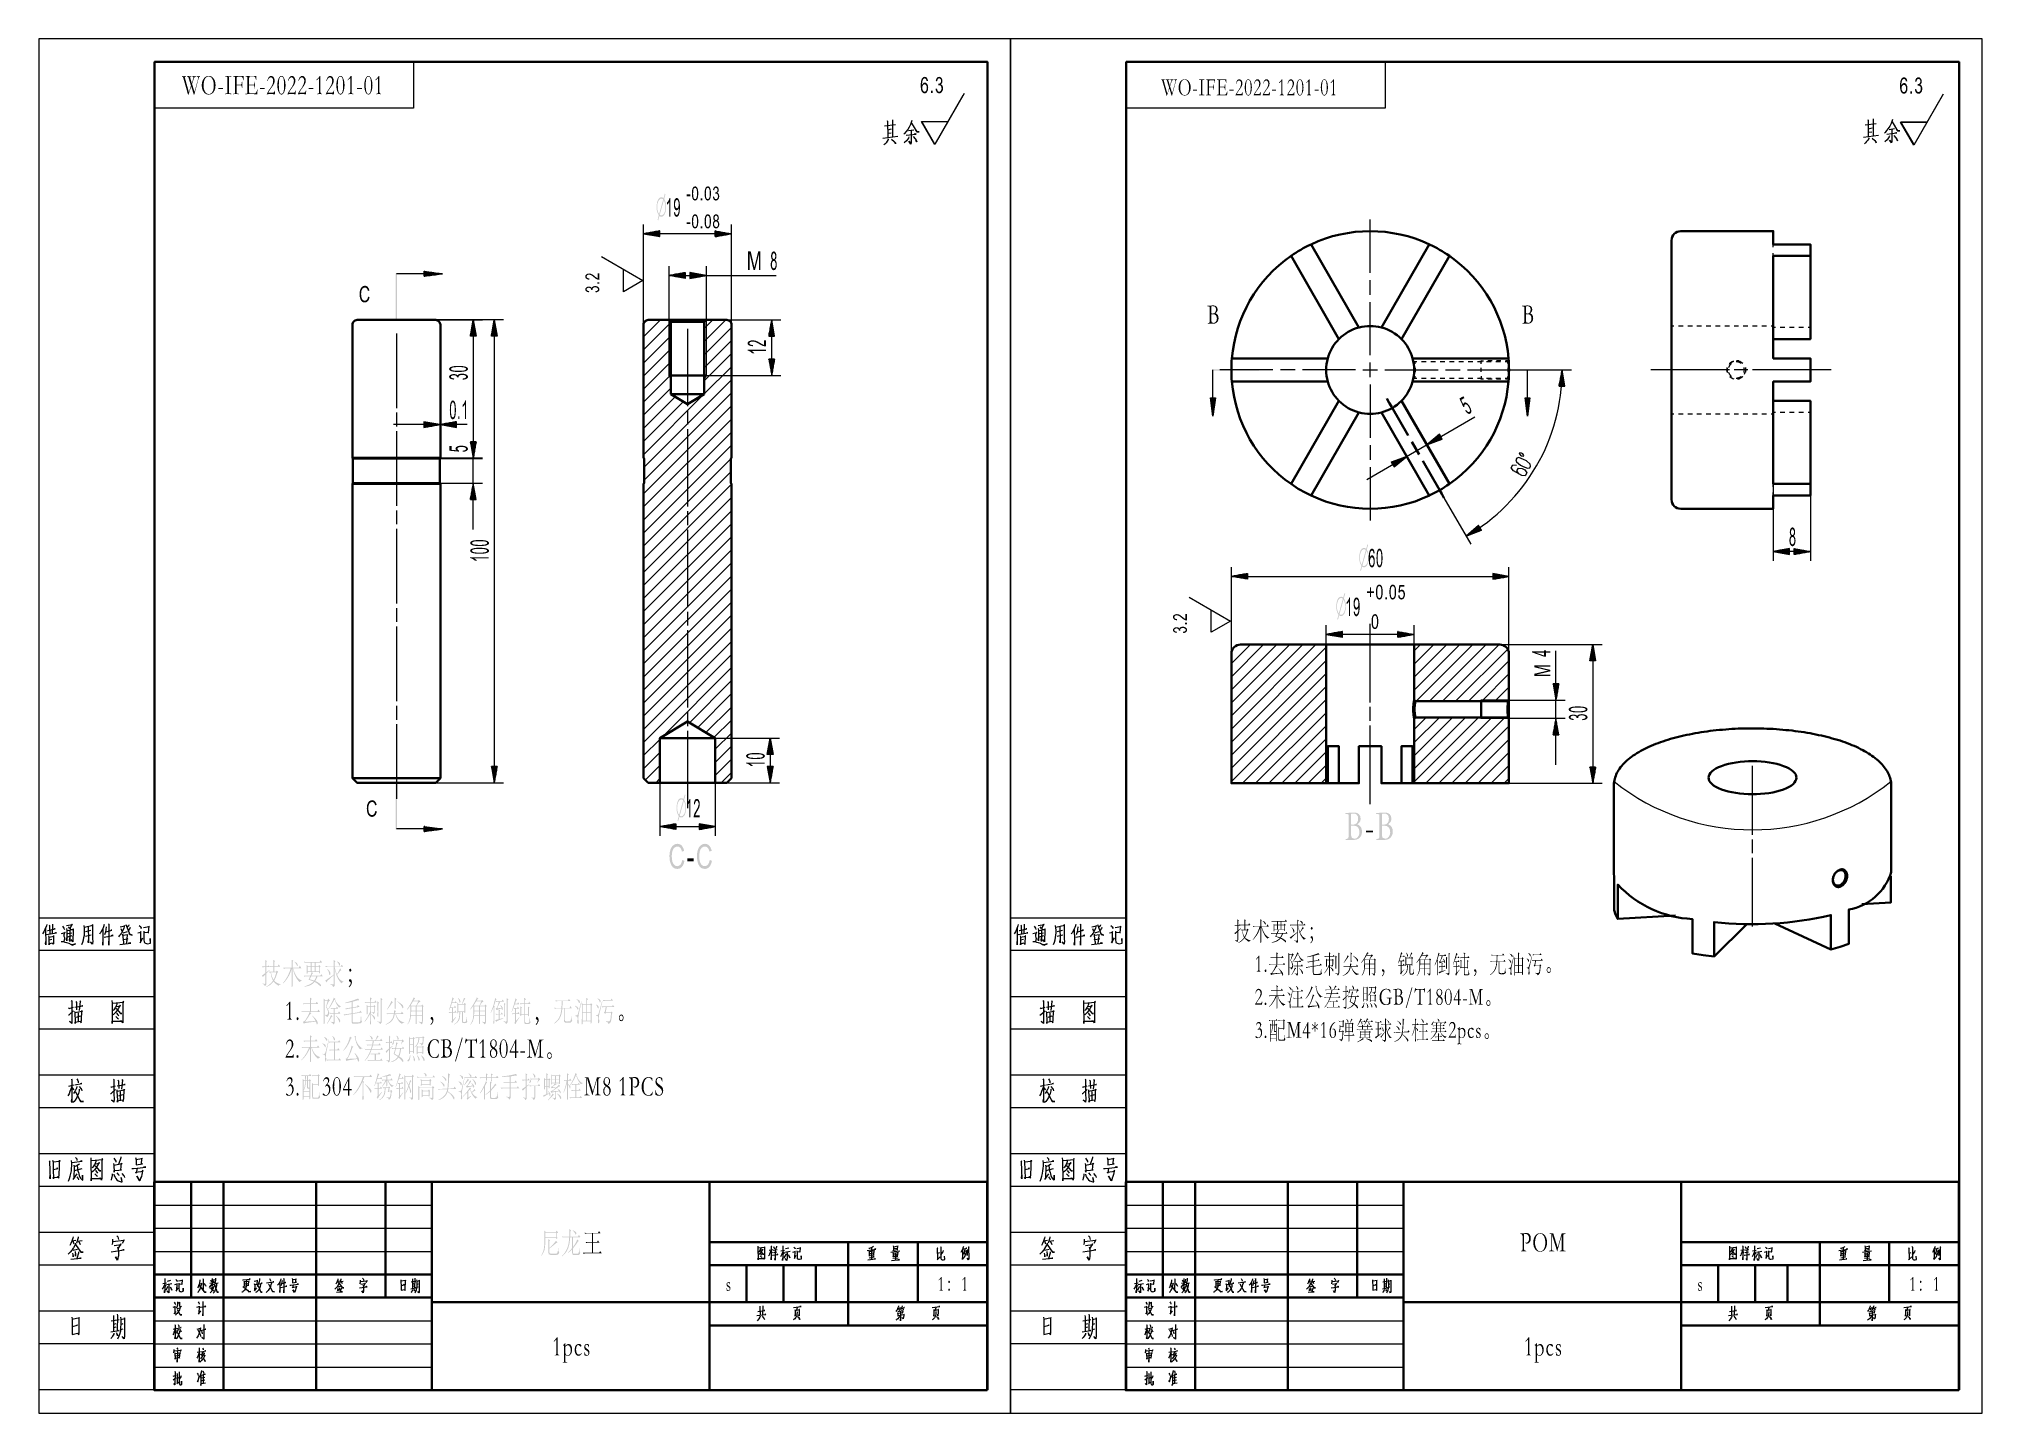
# Model space of a CAD drawing. Header units: millimetres. Extents: x 2819 to 3239, y 1479 to 1776.
import ezdxf

# ---------------------------------------------------------------- set-up
doc = ezdxf.new("R2010")
doc.units = ezdxf.units.MM
for name, color, linetype in [('PDF2_几何图形', 7, 'Continuous'), ('PDF2_实体填充', 7, 'Continuous'), ('PDF_几何图形', 7, 'Continuous'), ('PDF_实体填充', 7, 'Continuous')]:
    doc.layers.add(name, color=color, linetype=linetype)

msp = doc.modelspace()

# ---------------------------------------------------------------- hatches: boundary and pattern name
at = {"layer": 'PDF2_实体填充', "transparency": 33554559}
for points in [[(3063.01, 1765.33), (3063.47, 1763.86), (3064.09, 1766.1), (3064.17, 1766.53), (3064.07, 1766.7), (3063.92, 1766.75), (3063.92, 1766.83), (3064.21, 1766.82), (3064.52, 1766.83), (3064.52, 1766.75), (3064.41, 1766.7), (3064.32, 1766.62), (3064.26, 1766.45), (3063.43, 1763.3), (3063.35, 1763.3), (3062.85, 1764.86), (3062.33, 1763.3), (3062.25, 1763.3), (3061.4, 1766.31), (3061.29, 1766.62), (3061.2, 1766.71), (3061.09, 1766.75), (3061.09, 1766.83), (3061.23, 1766.82), (3061.47, 1766.82), (3061.68, 1766.82), (3061.85, 1766.83), (3061.85, 1766.75), (3061.67, 1766.7), (3061.64, 1766.65), (3061.72, 1766.28), (3062.41, 1763.8), (3062.81, 1765.01), (3062.41, 1766.31), (3062.3, 1766.62), (3062.22, 1766.7), (3062.03, 1766.75), (3062.03, 1766.83), (3062.23, 1766.82), (3062.62, 1766.82), (3062.9, 1766.83), (3062.9, 1766.75), (3062.68, 1766.69), (3062.64, 1766.63), (3062.73, 1766.29), (3062.96, 1765.5), (3063.26, 1766.45), (3063.28, 1766.56), (3063.25, 1766.67), (3063.19, 1766.71), (3063.06, 1766.75), (3063.06, 1766.83), (3063.19, 1766.82), (3063.41, 1766.82), (3063.63, 1766.82), (3063.75, 1766.83), (3063.75, 1766.75), (3063.57, 1766.7), (3063.38, 1766.45)], [(3069.71, 1763.72), (3069.71, 1766.52), (3069.69, 1766.65), (3069.61, 1766.7), (3069.28, 1766.75), (3069.28, 1766.83), (3069.39, 1766.83), (3069.65, 1766.82), (3070.08, 1766.82), (3070.28, 1766.82), (3070.43, 1766.83), (3070.43, 1766.74), (3070.1, 1766.69), (3070.02, 1766.65), (3070.01, 1766.52), (3070.01, 1763.72), (3070.02, 1763.59), (3070.1, 1763.56), (3070.43, 1763.53), (3070.43, 1763.4), (3070.21, 1763.42), (3069.86, 1763.42), (3069.5, 1763.42), (3069.28, 1763.4), (3069.28, 1763.53), (3069.61, 1763.56), (3069.69, 1763.6)], [(3071.84, 1763.4), (3071.58, 1763.42), (3071.31, 1763.42), (3071.01, 1763.42), (3070.79, 1763.4), (3070.79, 1763.49), (3071.03, 1763.53), (3071.12, 1763.57), (3071.14, 1763.72), (3071.14, 1766.45), (3071.12, 1766.62), (3071.04, 1766.69), (3070.82, 1766.73), (3070.82, 1766.83), (3070.93, 1766.82), (3072.25, 1766.82), (3072.54, 1766.82), (3072.75, 1766.83), (3072.74, 1766.4), (3072.74, 1766.05), (3072.69, 1766.05), (3072.62, 1766.38), (3072.55, 1766.56), (3072.38, 1766.67), (3071.56, 1766.67), (3071.47, 1766.61), (3071.45, 1766.44), (3071.45, 1765.23), (3072.24, 1765.23), (3072.33, 1765.26), (3072.37, 1765.39), (3072.44, 1765.78), (3072.5, 1765.78), (3072.49, 1765.53), (3072.49, 1765.18), (3072.49, 1764.89), (3072.5, 1764.58), (3072.45, 1764.58), (3072.37, 1764.95), (3072.31, 1765.08), (3072.15, 1765.11), (3071.45, 1765.11), (3071.45, 1763.73), (3071.48, 1763.56), (3071.59, 1763.53), (3071.84, 1763.49)], [(3075.42, 1764.3), (3075.38, 1763.98), (3075.35, 1763.68), (3075.33, 1763.41), (3074.53, 1763.42), (3073.62, 1763.42), (3073.11, 1763.41), (3073.11, 1763.5), (3073.38, 1763.53), (3073.47, 1763.56), (3073.5, 1763.72), (3073.5, 1766.45), (3073.47, 1766.63), (3073.4, 1766.7), (3073.12, 1766.74), (3073.12, 1766.83), (3073.3, 1766.83), (3074.48, 1766.82), (3074.99, 1766.83), (3075.17, 1766.83), (3075.16, 1766.43), (3075.17, 1766.08), (3075.12, 1766.08), (3074.99, 1766.5), (3074.9, 1766.67), (3074.8, 1766.71), (3073.92, 1766.71), (3073.83, 1766.65), (3073.81, 1766.48), (3073.81, 1765.23), (3074.66, 1765.23), (3074.76, 1765.26), (3074.8, 1765.39), (3074.85, 1765.77), (3074.93, 1765.77), (3074.92, 1765.45), (3074.92, 1765.12), (3074.92, 1764.8), (3074.93, 1764.47), (3074.88, 1764.47), (3074.8, 1764.89), (3074.72, 1765.06), (3074.58, 1765.11), (3073.81, 1765.11), (3073.81, 1763.75), (3073.84, 1763.59), (3073.97, 1763.54), (3074.81, 1763.54), (3075, 1763.59), (3075.16, 1763.81), (3075.25, 1764.01), (3075.35, 1764.3)], [(3078.67, 1763.41), (3078.46, 1763.42), (3078.21, 1763.42), (3077.59, 1763.42), (3077.34, 1763.42), (3077.14, 1763.41), (3077.22, 1763.61), (3077.32, 1763.81), (3077.46, 1764.04), (3077.89, 1764.67), (3078.06, 1764.95), (3078.19, 1765.2), (3078.31, 1765.56), (3078.35, 1765.93), (3078.32, 1766.2), (3078.22, 1766.41), (3078.07, 1766.55), (3077.9, 1766.6), (3077.72, 1766.55), (3077.55, 1766.41), (3077.42, 1766.18), (3077.33, 1765.88), (3077.25, 1765.9), (3077.34, 1766.31), (3077.5, 1766.62), (3077.72, 1766.81), (3077.97, 1766.87), (3078.23, 1766.81), (3078.44, 1766.61), (3078.59, 1766.32), (3078.64, 1765.98), (3078.59, 1765.62), (3078.46, 1765.28), (3078.32, 1765.05), (3078.13, 1764.78), (3077.91, 1764.48), (3077.77, 1764.28), (3077.61, 1764.02), (3077.43, 1763.71), (3078.32, 1763.71), (3078.52, 1763.78), (3078.65, 1764.1), (3078.73, 1764.1)], [(3082.59, 1763.41), (3082.38, 1763.42), (3082.12, 1763.42), (3081.51, 1763.42), (3081.26, 1763.42), (3081.05, 1763.41), (3081.14, 1763.61), (3081.24, 1763.81), (3081.38, 1764.04), (3081.8, 1764.67), (3081.98, 1764.95), (3082.11, 1765.2), (3082.23, 1765.56), (3082.27, 1765.93), (3082.24, 1766.2), (3082.14, 1766.41), (3081.99, 1766.55), (3081.81, 1766.6), (3081.63, 1766.55), (3081.47, 1766.41), (3081.34, 1766.18), (3081.25, 1765.88), (3081.16, 1765.9), (3081.26, 1766.31), (3081.42, 1766.62), (3081.63, 1766.81), (3081.89, 1766.87), (3082.15, 1766.81), (3082.36, 1766.61), (3082.51, 1766.32), (3082.56, 1765.98), (3082.51, 1765.62), (3082.37, 1765.28), (3082.23, 1765.05), (3082.05, 1764.78), (3081.83, 1764.48), (3081.69, 1764.28), (3081.53, 1764.02), (3081.35, 1763.71), (3082.24, 1763.71), (3082.44, 1763.78), (3082.57, 1764.1), (3082.65, 1764.1)], [(3084.55, 1763.41), (3084.34, 1763.42), (3084.08, 1763.42), (3083.47, 1763.42), (3083.22, 1763.42), (3083.01, 1763.41), (3083.09, 1763.61), (3083.19, 1763.81), (3083.34, 1764.04), (3083.76, 1764.67), (3083.94, 1764.95), (3084.07, 1765.2), (3084.19, 1765.56), (3084.23, 1765.93), (3084.2, 1766.2), (3084.1, 1766.41), (3083.95, 1766.55), (3083.77, 1766.6), (3083.59, 1766.55), (3083.43, 1766.41), (3083.29, 1766.18), (3083.21, 1765.88), (3083.12, 1765.9), (3083.22, 1766.31), (3083.38, 1766.62), (3083.59, 1766.81), (3083.85, 1766.87), (3084.11, 1766.81), (3084.32, 1766.61), (3084.47, 1766.32), (3084.51, 1765.98), (3084.47, 1765.62), (3084.33, 1765.28), (3084.19, 1765.05), (3084.01, 1764.78), (3083.79, 1764.48), (3083.65, 1764.28), (3083.49, 1764.02), (3083.31, 1763.71), (3084.2, 1763.71), (3084.4, 1763.78), (3084.53, 1764.1), (3084.61, 1764.1)], [(3087.6, 1763.41), (3087.39, 1763.42), (3087.16, 1763.42), (3086.92, 1763.42), (3086.71, 1763.41), (3086.71, 1763.49), (3086.91, 1763.54), (3087.04, 1763.75), (3087.04, 1766.44), (3086.59, 1766.02), (3086.54, 1766.12), (3086.72, 1766.31), (3086.94, 1766.56), (3087.17, 1766.87), (3087.29, 1766.87), (3087.29, 1763.75), (3087.43, 1763.54), (3087.6, 1763.49)], [(3089.83, 1763.41), (3089.62, 1763.42), (3089.36, 1763.42), (3088.75, 1763.42), (3088.5, 1763.42), (3088.3, 1763.41), (3088.38, 1763.61), (3088.48, 1763.81), (3088.62, 1764.04), (3089.05, 1764.67), (3089.22, 1764.95), (3089.35, 1765.2), (3089.47, 1765.56), (3089.51, 1765.93), (3089.48, 1766.2), (3089.38, 1766.41), (3089.23, 1766.55), (3089.06, 1766.6), (3088.87, 1766.55), (3088.71, 1766.41), (3088.58, 1766.18), (3088.49, 1765.88), (3088.41, 1765.9), (3088.5, 1766.31), (3088.66, 1766.62), (3088.88, 1766.81), (3089.13, 1766.87), (3089.39, 1766.81), (3089.6, 1766.61), (3089.75, 1766.32), (3089.8, 1765.98), (3089.75, 1765.62), (3089.61, 1765.28), (3089.47, 1765.05), (3089.29, 1764.78), (3089.07, 1764.48), (3088.93, 1764.28), (3088.77, 1764.02), (3088.59, 1763.71), (3089.48, 1763.71), (3089.68, 1763.78), (3089.81, 1764.1), (3089.89, 1764.1)], [(3093.48, 1763.41), (3093.27, 1763.42), (3093.03, 1763.42), (3092.8, 1763.42), (3092.59, 1763.41), (3092.59, 1763.49), (3092.79, 1763.54), (3092.92, 1763.75), (3092.92, 1766.44), (3092.47, 1766.02), (3092.41, 1766.12), (3092.6, 1766.31), (3092.81, 1766.56), (3093.05, 1766.87), (3093.17, 1766.87), (3093.17, 1763.75), (3093.3, 1763.54), (3093.48, 1763.49)], [(3098.76, 1763.41), (3098.55, 1763.42), (3098.32, 1763.42), (3098.08, 1763.42), (3097.87, 1763.41), (3097.87, 1763.49), (3098.07, 1763.54), (3098.2, 1763.75), (3098.2, 1766.44), (3097.75, 1766.02), (3097.7, 1766.12), (3097.88, 1766.31), (3098.09, 1766.56), (3098.33, 1766.87), (3098.45, 1766.87), (3098.45, 1763.75), (3098.59, 1763.54), (3098.76, 1763.49)], [(3223.99, 1764.71), (3224.29, 1764.76), (3224.36, 1764.45), (3224.46, 1764.24), (3224.6, 1764.12), (3224.77, 1764.08), (3224.96, 1764.13), (3225.12, 1764.29), (3225.23, 1764.52), (3225.27, 1764.81), (3225.24, 1765.08), (3225.14, 1765.29), (3224.98, 1765.44), (3224.79, 1765.49), (3224.58, 1765.44), (3224.61, 1765.82), (3224.66, 1765.81), (3224.84, 1765.85), (3225.01, 1765.95), (3225.12, 1766.14), (3225.16, 1766.4), (3225.13, 1766.61), (3225.05, 1766.79), (3224.92, 1766.9), (3224.76, 1766.94), (3224.6, 1766.9), (3224.47, 1766.79), (3224.37, 1766.59), (3224.32, 1766.31), (3224.02, 1766.39), (3224.11, 1766.77), (3224.27, 1767.06), (3224.49, 1767.24), (3224.75, 1767.3), (3224.95, 1767.27), (3225.12, 1767.17), (3225.27, 1767.03), (3225.38, 1766.84), (3225.45, 1766.62), (3225.47, 1766.39), (3225.45, 1766.17), (3225.38, 1765.97), (3225.28, 1765.81), (3225.13, 1765.68), (3225.33, 1765.57), (3225.47, 1765.38), (3225.56, 1765.13), (3225.59, 1764.82), (3225.56, 1764.53), (3225.49, 1764.27), (3225.36, 1764.04), (3225.19, 1763.86), (3224.99, 1763.75), (3224.76, 1763.72), (3224.56, 1763.75), (3224.38, 1763.84), (3224.23, 1763.99), (3224.11, 1764.2), (3224.03, 1764.43)], [(3126.78, 1695.25), (3126.98, 1695.41), (3127.19, 1695.15), (3127.38, 1694.99), (3127.55, 1694.92), (3127.69, 1694.95), (3127.8, 1695.09), (3127.82, 1695.33), (3127.74, 1695.65), (3127.57, 1696.01), (3127.36, 1696.32), (3127.14, 1696.52), (3126.93, 1696.61), (3126.75, 1696.58), (3126.62, 1696.38), (3126.63, 1696.06), (3126.4, 1696), (3125.54, 1697.87), (3126.4, 1698.37), (3126.63, 1697.97), (3125.94, 1697.57), (3126.39, 1696.58), (3126.45, 1696.84), (3126.59, 1696.99), (3126.75, 1697.04), (3126.94, 1697), (3127.15, 1696.89), (3127.37, 1696.72), (3127.58, 1696.48), (3127.77, 1696.18), (3127.93, 1695.87), (3128.04, 1695.57), (3128.11, 1695.28), (3128.12, 1694.98), (3128.05, 1694.75), (3127.9, 1694.6), (3127.73, 1694.55), (3127.55, 1694.56), (3127.36, 1694.64), (3127.16, 1694.79), (3126.97, 1694.99)], [(3101.91, 1650.87), (3101.67, 1650.87), (3101.67, 1654), (3101.57, 1653.83), (3101.43, 1653.66), (3101.3, 1653.51), (3101.18, 1653.4), (3101.18, 1653.88), (3101.37, 1654.09), (3101.54, 1654.35), (3101.67, 1654.62), (3101.76, 1654.88), (3101.91, 1654.88)], [(3106.19, 1654.98), (3106.19, 1655.85), (3105.58, 1655.85), (3105.58, 1656.22), (3106.19, 1656.22), (3106.19, 1657.08), (3106.44, 1657.08), (3106.44, 1656.22), (3107.05, 1656.22), (3107.05, 1655.85), (3106.44, 1655.85), (3106.44, 1654.98)], [(3112.3, 1655.3), (3112.59, 1655.34), (3112.64, 1655.07), (3112.73, 1654.89), (3112.86, 1654.77), (3113.01, 1654.74), (3113.2, 1654.79), (3113.35, 1654.95), (3113.45, 1655.2), (3113.48, 1655.51), (3113.45, 1655.81), (3113.35, 1656.04), (3113.2, 1656.18), (3113.01, 1656.23), (3112.77, 1656.14), (3112.61, 1655.92), (3112.35, 1655.97), (3112.56, 1657.6), (3113.67, 1657.6), (3113.67, 1657.23), (3112.78, 1657.23), (3112.66, 1656.38), (3112.87, 1656.52), (3113.08, 1656.57), (3113.27, 1656.54), (3113.43, 1656.45), (3113.57, 1656.29), (3113.69, 1656.08), (3113.75, 1655.83), (3113.77, 1655.55), (3113.75, 1655.27), (3113.7, 1655.02), (3113.6, 1654.8), (3113.44, 1654.59), (3113.24, 1654.46), (3113.01, 1654.42), (3112.83, 1654.44), (3112.66, 1654.52), (3112.52, 1654.66), (3112.41, 1654.84), (3112.34, 1655.05)], [(3066.29, 1651.28), (3066.64, 1651.28), (3066.64, 1649.89), (3066.39, 1649.92), (3066.19, 1649.99), (3065.99, 1650.09), (3065.78, 1650.23), (3065.29, 1650.63), (3065.08, 1650.79), (3064.9, 1650.89), (3064.67, 1650.98), (3064.46, 1651.01), (3064.26, 1650.98), (3064.09, 1650.9), (3063.98, 1650.78), (3063.94, 1650.62), (3063.98, 1650.45), (3064.1, 1650.32), (3064.29, 1650.23), (3064.54, 1650.21), (3064.5, 1649.94), (3064.24, 1649.98), (3064.03, 1650.04), (3063.86, 1650.15), (3063.73, 1650.28), (3063.66, 1650.44), (3063.63, 1650.62), (3063.66, 1650.81), (3063.74, 1650.97), (3063.87, 1651.1), (3064.14, 1651.23), (3064.47, 1651.28), (3064.64, 1651.26), (3064.82, 1651.23), (3065, 1651.16), (3065.19, 1651.05), (3065.33, 1650.96), (3065.51, 1650.82), (3065.95, 1650.47), (3066.09, 1650.36), (3066.29, 1650.25)], [(3065.85, 1647.18), (3065.8, 1647.44), (3066.07, 1647.5), (3066.26, 1647.59), (3066.36, 1647.71), (3066.39, 1647.85), (3066.35, 1648.02), (3066.21, 1648.15), (3066.01, 1648.25), (3065.77, 1648.28), (3065.54, 1648.25), (3065.35, 1648.16), (3065.23, 1648.03), (3065.18, 1647.87), (3065.22, 1647.69), (3064.9, 1647.72), (3064.91, 1647.76), (3064.87, 1647.91), (3064.78, 1648.05), (3064.63, 1648.15), (3064.4, 1648.19), (3064.22, 1648.16), (3064.07, 1648.09), (3063.97, 1647.98), (3063.94, 1647.84), (3063.97, 1647.7), (3064.07, 1647.59), (3064.24, 1647.51), (3064.48, 1647.46), (3064.41, 1647.2), (3064.08, 1647.28), (3063.84, 1647.42), (3063.68, 1647.61), (3063.63, 1647.84), (3063.66, 1648), (3063.74, 1648.15), (3063.86, 1648.28), (3064.03, 1648.37), (3064.21, 1648.43), (3064.41, 1648.45), (3064.6, 1648.43), (3064.77, 1648.38), (3064.91, 1648.29), (3065.02, 1648.16), (3065.11, 1648.33), (3065.28, 1648.45), (3065.49, 1648.53), (3065.76, 1648.55), (3066.01, 1648.53), (3066.23, 1648.47), (3066.43, 1648.35), (3066.58, 1648.21), (3066.67, 1648.04), (3066.7, 1647.85), (3066.67, 1647.67), (3066.59, 1647.52), (3066.46, 1647.39), (3066.29, 1647.28), (3066.09, 1647.21)], [(3145.21, 1637.89), (3141.71, 1637.89), (3141.71, 1638.38), (3144.49, 1639.03), (3144.71, 1639.08), (3144.47, 1639.13), (3141.71, 1639.8), (3141.71, 1640.23), (3145.21, 1640.23), (3145.21, 1639.92), (3142.28, 1639.92), (3145.21, 1639.21), (3145.21, 1638.92), (3142.23, 1638.21), (3145.21, 1638.21)], [(3152.12, 1628.35), (3152.05, 1628.6), (3152.41, 1628.65), (3152.65, 1628.74), (3152.79, 1628.85), (3152.84, 1628.99), (3152.78, 1629.15), (3152.6, 1629.28), (3152.33, 1629.37), (3152, 1629.4), (3151.69, 1629.37), (3151.45, 1629.29), (3151.28, 1629.16), (3151.22, 1629.01), (3151.28, 1628.83), (3150.85, 1628.86), (3150.85, 1628.9), (3150.81, 1629.05), (3150.69, 1629.18), (3150.48, 1629.28), (3150.19, 1629.31), (3149.94, 1629.29), (3149.74, 1629.22), (3149.6, 1629.11), (3149.56, 1628.98), (3149.61, 1628.85), (3149.74, 1628.74), (3149.97, 1628.66), (3150.28, 1628.62), (3150.19, 1628.37), (3149.76, 1628.45), (3149.43, 1628.58), (3149.22, 1628.76), (3149.16, 1628.98), (3149.19, 1629.13), (3149.3, 1629.28), (3149.46, 1629.4), (3149.68, 1629.49), (3149.93, 1629.54), (3150.2, 1629.56), (3150.44, 1629.54), (3150.67, 1629.49), (3150.86, 1629.41), (3151.01, 1629.29), (3151.13, 1629.44), (3151.35, 1629.56), (3151.64, 1629.63), (3151.99, 1629.66), (3152.32, 1629.64), (3152.62, 1629.57), (3152.88, 1629.47), (3153.08, 1629.33), (3153.2, 1629.17), (3153.24, 1628.99), (3153.21, 1628.82), (3153.1, 1628.67), (3152.93, 1628.55), (3152.7, 1628.45), (3152.43, 1628.38)], [(3082.62, 1573.99), (3082.41, 1574), (3082.17, 1574), (3081.94, 1574), (3081.73, 1573.99), (3081.73, 1574.07), (3081.92, 1574.12), (3082.06, 1574.33), (3082.06, 1577.02), (3081.6, 1576.6), (3081.55, 1576.7), (3081.74, 1576.9), (3081.95, 1577.15), (3082.18, 1577.45), (3082.31, 1577.45), (3082.31, 1574.33), (3082.44, 1574.12), (3082.62, 1574.07)], [(3085.99, 1575.49), (3086.21, 1575.25), (3086.24, 1575.18), (3086.18, 1575.14), (3086.06, 1575.09), (3085.97, 1575), (3085.85, 1574.78), (3085.69, 1574.53), (3085.51, 1574.26), (3085.29, 1573.95), (3085.05, 1573.62), (3087.05, 1573.77), (3086.9, 1574.03), (3086.75, 1574.29), (3086.58, 1574.53), (3086.41, 1574.76), (3086.45, 1574.82), (3086.73, 1574.54), (3086.95, 1574.3), (3087.12, 1574.1), (3087.3, 1573.86), (3087.4, 1573.68), (3087.46, 1573.42), (3087.42, 1573.22), (3087.34, 1573.13), (3087.28, 1573.17), (3087.23, 1573.34), (3087.1, 1573.66), (3085.62, 1573.47), (3085.28, 1573.42), (3085.08, 1573.38), (3084.91, 1573.31), (3084.86, 1573.27), (3084.83, 1573.3), (3084.67, 1573.6), (3084.97, 1573.75), (3085.08, 1573.89), (3085.24, 1574.1), (3085.42, 1574.41), (3085.61, 1574.76), (3085.78, 1575.12), (3085.94, 1575.49), (3084.72, 1575.49), (3084.47, 1575.43), (3084.37, 1575.63), (3084.64, 1575.61), (3085.99, 1575.61), (3085.99, 1576.98), (3085.02, 1576.98), (3084.76, 1576.93), (3084.65, 1577.12), (3084.93, 1577.1), (3085.99, 1577.1), (3085.99, 1577.68), (3085.99, 1577.94), (3085.98, 1578.21), (3086.29, 1578.01), (3086.33, 1577.96), (3086.29, 1577.9), (3086.18, 1577.78), (3086.18, 1577.1), (3087.1, 1577.1), (3087.27, 1577.43), (3087.5, 1577.1), (3087.55, 1577.01), (3087.48, 1576.98), (3086.18, 1576.98), (3086.18, 1575.61), (3087.43, 1575.61), (3087.61, 1575.93), (3087.84, 1575.61), (3087.88, 1575.51), (3087.82, 1575.49)], [(3095.68, 1574.57), (3095.68, 1574.16), (3095.7, 1573.93), (3095.81, 1573.73), (3095.84, 1573.68), (3095.78, 1573.53), (3095.64, 1573.37), (3095.45, 1573.31), (3094.67, 1573.27), (3094.39, 1573.26), (3094.16, 1573.27), (3094.03, 1573.29), (3093.9, 1573.45), (3093.87, 1573.66), (3093.85, 1574.02), (3093.85, 1575.07), (3092.73, 1574.89), (3092.49, 1574.8), (3092.34, 1574.99), (3092.62, 1575.01), (3093.85, 1575.21), (3093.85, 1576.18), (3093.05, 1576.05), (3092.81, 1575.95), (3092.66, 1576.14), (3092.93, 1576.17), (3093.85, 1576.32), (3093.85, 1577.37), (3093.64, 1577.32), (3093.41, 1577.27), (3093.16, 1577.22), (3092.61, 1577.13), (3092.6, 1577.2), (3093.26, 1577.39), (3093.84, 1577.57), (3094.33, 1577.74), (3094.75, 1577.89), (3095.09, 1578.03), (3095.28, 1577.73), (3095.3, 1577.68), (3095.27, 1577.67), (3095.12, 1577.7), (3095.01, 1577.68), (3094.04, 1577.42), (3094.04, 1576.35), (3094.92, 1576.49), (3095.05, 1576.79), (3095.32, 1576.51), (3095.35, 1576.45), (3095.31, 1576.43), (3094.04, 1576.21), (3094.04, 1575.24), (3095.35, 1575.44), (3095.48, 1575.74), (3095.78, 1575.45), (3095.81, 1575.4), (3095.78, 1575.38), (3094.04, 1575.1), (3094.04, 1574.01), (3094.08, 1573.63), (3094.18, 1573.52), (3094.3, 1573.51), (3094.52, 1573.5), (3094.79, 1573.51), (3095.08, 1573.53), (3095.31, 1573.55), (3095.43, 1573.57), (3095.52, 1573.67), (3095.57, 1573.94), (3095.59, 1574.19), (3095.61, 1574.57)], [(3135.46, 1574.7), (3135.45, 1574.36), (3135.47, 1574.11), (3135.56, 1573.94), (3135.6, 1573.88), (3135.52, 1573.69), (3135.29, 1573.49), (3135.15, 1573.46), (3134.9, 1573.44), (3134.56, 1573.44), (3134.24, 1573.48), (3134.07, 1573.6), (3134.01, 1573.84), (3134.01, 1576.13), (3133.71, 1576.13), (3133.67, 1575.69), (3133.6, 1575.29), (3133.51, 1574.93), (3133.4, 1574.61), (3133.26, 1574.33), (3133.1, 1574.08), (3132.91, 1573.84), (3132.69, 1573.63), (3132.44, 1573.43), (3132.15, 1573.24), (3132.13, 1573.31), (3132.4, 1573.53), (3132.63, 1573.75), (3132.84, 1573.98), (3133.01, 1574.22), (3133.15, 1574.47), (3133.26, 1574.73), (3133.36, 1575.03), (3133.44, 1575.36), (3133.5, 1575.73), (3133.53, 1576.13), (3132.54, 1576.13), (3132.29, 1576.07), (3132.18, 1576.27), (3132.46, 1576.25), (3133.55, 1576.25), (3133.57, 1576.65), (3133.58, 1577.08), (3133.58, 1577.52), (3132.76, 1577.52), (3132.51, 1577.46), (3132.4, 1577.67), (3132.68, 1577.64), (3134.8, 1577.64), (3134.97, 1577.96), (3135.23, 1577.61), (3135.26, 1577.55), (3135.22, 1577.52), (3133.78, 1577.52), (3133.77, 1577.11), (3133.75, 1576.68), (3133.72, 1576.25), (3135.08, 1576.25), (3135.26, 1576.6), (3135.49, 1576.21), (3135.52, 1576.15), (3135.48, 1576.13), (3134.19, 1576.13), (3134.19, 1573.99), (3134.27, 1573.75), (3134.58, 1573.67), (3134.8, 1573.68), (3134.99, 1573.69), (3135.2, 1573.73), (3135.27, 1573.8), (3135.32, 1573.97), (3135.36, 1574.25), (3135.4, 1574.7)], [(3083.64, 1573.92), (3083.5, 1574), (3083.45, 1574.2), (3083.5, 1574.4), (3083.64, 1574.48), (3083.78, 1574.4), (3083.84, 1574.2), (3083.78, 1574)], [(3087.9, 1566.88), (3087.68, 1566.81), (3087.55, 1566.67), (3087.52, 1566.64), (3087.41, 1566.72), (3087.18, 1566.95), (3086.98, 1567.16), (3086.81, 1567.41), (3086.65, 1567.67), (3086.51, 1567.98), (3086.38, 1568.33), (3086.26, 1568.74), (3086.2, 1568.74), (3086.2, 1566.87), (3086.22, 1566.19), (3086.14, 1566.05), (3086.05, 1566.01), (3086.01, 1566.09), (3086.02, 1566.87), (3086.02, 1568.66), (3085.73, 1568.07), (3085.42, 1567.55), (3085.1, 1567.08), (3084.75, 1566.67), (3084.38, 1566.32), (3084.35, 1566.39), (3084.6, 1566.67), (3084.82, 1566.94), (3085.01, 1567.2), (3085.18, 1567.46), (3085.34, 1567.73), (3085.5, 1568.03), (3085.66, 1568.37), (3085.81, 1568.74), (3084.77, 1568.74), (3084.51, 1568.68), (3084.41, 1568.88), (3084.69, 1568.86), (3086.02, 1568.86), (3086.02, 1569.92), (3085.14, 1569.92), (3084.88, 1569.86), (3084.78, 1570.06), (3085.05, 1570.04), (3086.02, 1570.04), (3086.02, 1570.45), (3086.01, 1570.8), (3086, 1571.08), (3086.29, 1570.89), (3086.34, 1570.84), (3086.3, 1570.77), (3086.2, 1570.68), (3086.2, 1570.04), (3086.98, 1570.04), (3087.13, 1570.34), (3087.37, 1570.03), (3087.4, 1569.95), (3087.35, 1569.92), (3086.2, 1569.92), (3086.2, 1568.86), (3087.34, 1568.86), (3087.51, 1569.16), (3087.74, 1568.85), (3087.78, 1568.77), (3087.73, 1568.74), (3086.34, 1568.74), (3086.55, 1568.17), (3086.82, 1567.71), (3087.13, 1567.35), (3087.49, 1567.1), (3087.9, 1566.95)], [(3108.79, 1573.12), (3109, 1573.38), (3109.1, 1573.57), (3109.16, 1573.88), (3109.05, 1574), (3108.88, 1574.08), (3108.81, 1574.27), (3108.86, 1574.47), (3109.01, 1574.56), (3109.25, 1574.39), (3109.36, 1573.98), (3109.32, 1573.73), (3109.22, 1573.47), (3109.06, 1573.21), (3108.85, 1573)], [(3128.68, 1573.12), (3128.89, 1573.38), (3128.99, 1573.57), (3129.05, 1573.88), (3128.94, 1574), (3128.77, 1574.08), (3128.7, 1574.27), (3128.75, 1574.47), (3128.91, 1574.56), (3129.14, 1574.39), (3129.25, 1573.98), (3129.21, 1573.73), (3129.11, 1573.47), (3128.96, 1573.21), (3128.75, 1573)], [(3082.89, 1566.84), (3082.68, 1566.85), (3082.42, 1566.86), (3081.81, 1566.86), (3081.55, 1566.85), (3081.35, 1566.84), (3081.43, 1567.05), (3081.53, 1567.24), (3081.68, 1567.47), (3082.1, 1568.1), (3082.27, 1568.39), (3082.4, 1568.64), (3082.53, 1569), (3082.57, 1569.36), (3082.53, 1569.63), (3082.43, 1569.85), (3082.29, 1569.99), (3082.11, 1570.03), (3081.93, 1569.98), (3081.76, 1569.84), (3081.63, 1569.62), (3081.55, 1569.31), (3081.46, 1569.34), (3081.55, 1569.75), (3081.71, 1570.05), (3081.93, 1570.25), (3082.19, 1570.31), (3082.44, 1570.24), (3082.66, 1570.04), (3082.8, 1569.75), (3082.85, 1569.41), (3082.81, 1569.05), (3082.67, 1568.72), (3082.53, 1568.49), (3082.35, 1568.22), (3082.13, 1567.91), (3081.99, 1567.71), (3081.82, 1567.46), (3081.64, 1567.15), (3082.54, 1567.15), (3082.74, 1567.22), (3082.86, 1567.54), (3082.94, 1567.54)], [(3083.64, 1566.77), (3083.5, 1566.85), (3083.45, 1567.05), (3083.5, 1567.26), (3083.64, 1567.34), (3083.78, 1567.26), (3083.84, 1567.05), (3083.78, 1566.85)], [(3110.98, 1568.28), (3110.73, 1568.24), (3110.64, 1568.2), (3110.62, 1568.09), (3110.62, 1567.48), (3110.61, 1567.22), (3110.57, 1567.09), (3110.39, 1566.95), (3110.23, 1566.88), (3110.05, 1566.82), (3109.85, 1566.78), (3109.64, 1566.77), (3109.34, 1566.8), (3109.08, 1566.89), (3108.85, 1567.04), (3108.65, 1567.24), (3108.48, 1567.5), (3108.37, 1567.79), (3108.3, 1568.12), (3108.28, 1568.48), (3108.3, 1568.86), (3108.38, 1569.21), (3108.51, 1569.52), (3108.68, 1569.8), (3108.9, 1570.02), (3109.15, 1570.18), (3109.43, 1570.28), (3109.74, 1570.31), (3110.06, 1570.28), (3110.34, 1570.19), (3110.58, 1570.05), (3110.61, 1569.4), (3110.56, 1569.38), (3110.42, 1569.73), (3110.25, 1569.99), (3110.04, 1570.14), (3109.8, 1570.19), (3109.47, 1570.14), (3109.19, 1569.99), (3108.96, 1569.74), (3108.79, 1569.41), (3108.69, 1569.01), (3108.65, 1568.54), (3108.69, 1568.12), (3108.79, 1567.74), (3108.96, 1567.39), (3109.19, 1567.12), (3109.45, 1566.96), (3109.74, 1566.9), (3110.05, 1566.97), (3110.24, 1567.16), (3110.31, 1567.48), (3110.31, 1568.09), (3110.28, 1568.2), (3110.19, 1568.24), (3109.82, 1568.28), (3109.82, 1568.37), (3110.09, 1568.36), (3110.31, 1568.35), (3110.55, 1568.36), (3110.77, 1568.36), (3110.98, 1568.37)], [(3115.96, 1570.37), (3116.02, 1570.51), (3116.09, 1570.39), (3116.15, 1570.27), (3116.27, 1570.25), (3117.74, 1570.25), (3117.92, 1570.28), (3118, 1570.44), (3118.06, 1570.52), (3118.11, 1570.41), (3118.1, 1569.55), (3118.07, 1569.46), (3118, 1569.62), (3117.9, 1569.99), (3117.64, 1570.09), (3117.16, 1570.09), (3117.16, 1567.29), (3117.18, 1567.1), (3117.29, 1567.02), (3117.59, 1566.93), (3117.59, 1566.84), (3117.34, 1566.85), (3116.99, 1566.86), (3116.59, 1566.85), (3116.4, 1566.84), (3116.4, 1566.93), (3116.67, 1567.01), (3116.81, 1567.1), (3116.85, 1567.3), (3116.85, 1570.09), (3116.38, 1570.09), (3116.17, 1570.01), (3116.07, 1569.87), (3115.94, 1569.61), (3115.84, 1569.47), (3115.82, 1569.53), (3115.84, 1569.71)], [(3119.66, 1566.84), (3119.45, 1566.85), (3119.22, 1566.86), (3118.98, 1566.85), (3118.77, 1566.84), (3118.77, 1566.93), (3118.97, 1566.98), (3119.1, 1567.19), (3119.1, 1569.87), (3118.65, 1569.46), (3118.6, 1569.56), (3118.79, 1569.75), (3119, 1570), (3119.23, 1570.31), (3119.36, 1570.31), (3119.36, 1567.19), (3119.49, 1566.97), (3119.66, 1566.93)], [(3130.65, 1566.84), (3130.33, 1566.85), (3130.11, 1566.86), (3129.85, 1566.85), (3129.56, 1566.84), (3129.56, 1566.93), (3129.79, 1566.99), (3129.9, 1567.08), (3129.92, 1567.29), (3129.92, 1569.83), (3129.07, 1566.82), (3128.06, 1570.06), (3128.06, 1567.26), (3128.18, 1566.98), (3128.53, 1566.93), (3128.53, 1566.84), (3128.29, 1566.85), (3128.03, 1566.86), (3127.81, 1566.85), (3127.54, 1566.84), (3127.54, 1566.93), (3127.75, 1566.98), (3127.92, 1567.07), (3127.95, 1567.26), (3127.95, 1570.12), (3127.6, 1570.18), (3127.6, 1570.27), (3127.73, 1570.26), (3127.97, 1570.25), (3128.18, 1570.26), (3128.32, 1570.27), (3129.16, 1567.58), (3129.93, 1570.27), (3130.12, 1570.26), (3130.31, 1570.25), (3130.48, 1570.26), (3130.65, 1570.27), (3130.65, 1570.18), (3130.41, 1570.11), (3130.26, 1570.02), (3130.22, 1569.79), (3130.22, 1567.33), (3130.24, 1567.1), (3130.33, 1567.02), (3130.65, 1566.93)], [(3081.62, 1562.37), (3081.56, 1562.43), (3081.68, 1562.75), (3081.82, 1562.98), (3082, 1563.12), (3082.21, 1563.16), (3082.41, 1563.12), (3082.57, 1562.99), (3082.72, 1562.6), (3082.61, 1562.2), (3082.48, 1562), (3082.3, 1561.78), (3082.55, 1561.74), (3082.75, 1561.55), (3082.87, 1561.25), (3082.91, 1560.88), (3082.88, 1560.55), (3082.8, 1560.25), (3082.65, 1559.99), (3082.46, 1559.79), (3082.24, 1559.67), (3081.98, 1559.63), (3081.75, 1559.65), (3081.58, 1559.71), (3081.44, 1559.93), (3081.48, 1560.02), (3081.56, 1560.07), (3081.71, 1559.98), (3081.9, 1559.8), (3082.07, 1559.75), (3082.29, 1559.82), (3082.48, 1560.03), (3082.61, 1560.35), (3082.65, 1560.74), (3082.62, 1561.05), (3082.53, 1561.31), (3082.4, 1561.48), (3082.23, 1561.53), (3081.94, 1561.35), (3081.9, 1561.45), (3082.07, 1561.65), (3082.3, 1561.93), (3082.44, 1562.17), (3082.49, 1562.39), (3082.38, 1562.75), (3082.12, 1562.89), (3081.83, 1562.75), (3081.71, 1562.59)], [(3091.35, 1559.7), (3091.03, 1559.71), (3090.8, 1559.71), (3090.55, 1559.71), (3090.26, 1559.7), (3090.26, 1559.79), (3090.49, 1559.85), (3090.6, 1559.93), (3090.62, 1560.14), (3090.62, 1562.68), (3089.77, 1559.67), (3088.76, 1562.91), (3088.76, 1560.11), (3088.87, 1559.84), (3089.22, 1559.79), (3089.22, 1559.7), (3088.99, 1559.71), (3088.73, 1559.71), (3088.51, 1559.71), (3088.24, 1559.7), (3088.24, 1559.79), (3088.45, 1559.84), (3088.62, 1559.93), (3088.65, 1560.11), (3088.65, 1562.98), (3088.3, 1563.04), (3088.3, 1563.13), (3088.43, 1563.11), (3088.67, 1563.11), (3088.88, 1563.11), (3089.02, 1563.13), (3089.86, 1560.43), (3090.63, 1563.13), (3090.82, 1563.11), (3091, 1563.11), (3091.18, 1563.11), (3091.34, 1563.13), (3091.34, 1563.04), (3091.11, 1562.97), (3090.96, 1562.87), (3090.91, 1562.65), (3090.91, 1560.18), (3090.93, 1559.95), (3091.03, 1559.88), (3091.35, 1559.79)], [(3094.36, 1561.94), (3094.37, 1561.7), (3094.38, 1561.02), (3094.24, 1561.02), (3094.25, 1561.31), (3094.25, 1561.62), (3094.25, 1561.94), (3094.03, 1561.75), (3093.84, 1561.6), (3093.7, 1561.47), (3093.64, 1561.65), (3093.84, 1561.8), (3094.03, 1561.94), (3094.2, 1562.08), (3093.97, 1562.27), (3093.78, 1562.42), (3093.63, 1562.53), (3093.71, 1562.71), (3093.88, 1562.56), (3094.06, 1562.39), (3094.25, 1562.22), (3094.25, 1562.55), (3094.25, 1562.86), (3094.24, 1563.14), (3094.39, 1563.14), (3094.38, 1562.83), (3094.37, 1562.52), (3094.36, 1562.22), (3094.59, 1562.41), (3094.78, 1562.57), (3094.92, 1562.7), (3094.99, 1562.52), (3094.43, 1562.08), (3094.99, 1561.64), (3094.92, 1561.47), (3094.53, 1561.81)], [(3096.66, 1559.7), (3096.45, 1559.71), (3096.22, 1559.71), (3095.98, 1559.71), (3095.77, 1559.7), (3095.77, 1559.79), (3095.97, 1559.83), (3096.1, 1560.05), (3096.1, 1562.73), (3095.65, 1562.31), (3095.6, 1562.41), (3095.78, 1562.61), (3095.99, 1562.86), (3096.23, 1563.16), (3096.35, 1563.16), (3096.35, 1560.05), (3096.49, 1559.83), (3096.66, 1559.79)], [(3098.73, 1563.18), (3098.76, 1563.08), (3098.54, 1562.93), (3098.33, 1562.73), (3098.15, 1562.49), (3098, 1562.2), (3097.88, 1561.89), (3097.79, 1561.57), (3097.74, 1561.23), (3097.72, 1560.88), (3097.75, 1560.45), (3097.86, 1560.08), (3098.01, 1559.83), (3098.19, 1559.75), (3098.43, 1559.85), (3098.57, 1560.18), (3098.62, 1560.71), (3098.59, 1561.08), (3098.51, 1561.35), (3098.38, 1561.52), (3098.23, 1561.58), (3098.1, 1561.54), (3098.06, 1561.63), (3098.31, 1561.7), (3098.54, 1561.64), (3098.72, 1561.43), (3098.85, 1561.11), (3098.89, 1560.69), (3098.84, 1560.27), (3098.69, 1559.93), (3098.47, 1559.7), (3098.19, 1559.63), (3097.89, 1559.72), (3097.66, 1559.99), (3097.55, 1560.26), (3097.48, 1560.58), (3097.46, 1560.97), (3097.48, 1561.34), (3097.54, 1561.69), (3097.65, 1562.02), (3097.8, 1562.33), (3097.99, 1562.62), (3098.2, 1562.85), (3098.45, 1563.04)], [(3124.72, 1559.7), (3124.51, 1559.71), (3124.25, 1559.71), (3123.64, 1559.71), (3123.39, 1559.71), (3123.18, 1559.7), (3123.26, 1559.9), (3123.36, 1560.1), (3123.51, 1560.33), (3123.93, 1560.96), (3124.1, 1561.24), (3124.23, 1561.5), (3124.36, 1561.86), (3124.4, 1562.22), (3124.37, 1562.49), (3124.27, 1562.7), (3124.12, 1562.84), (3123.94, 1562.89), (3123.76, 1562.84), (3123.6, 1562.7), (3123.46, 1562.47), (3123.38, 1562.17), (3123.29, 1562.19), (3123.39, 1562.6), (3123.55, 1562.91), (3123.76, 1563.1), (3124.02, 1563.16), (3124.27, 1563.1), (3124.49, 1562.9), (3124.64, 1562.61), (3124.68, 1562.27), (3124.64, 1561.91), (3124.5, 1561.57), (3124.36, 1561.34), (3124.18, 1561.07), (3123.96, 1560.77), (3123.82, 1560.57), (3123.66, 1560.31), (3123.47, 1560), (3124.37, 1560), (3124.57, 1560.07), (3124.7, 1560.39), (3124.78, 1560.39)], [(3083.64, 1559.63), (3083.5, 1559.71), (3083.45, 1559.91), (3083.5, 1560.11), (3083.64, 1560.19), (3083.78, 1560.11), (3083.84, 1559.91), (3083.78, 1559.71)], [(3128.65, 1560.2), (3128.66, 1560.03), (3128.52, 1559.85), (3128.38, 1559.72), (3128.22, 1559.65), (3128.04, 1559.63), (3127.77, 1559.71), (3127.54, 1559.96), (3127.39, 1560.33), (3127.34, 1560.78), (3127.39, 1561.26), (3127.55, 1561.6), (3127.71, 1561.76), (3127.92, 1561.85), (3128.16, 1561.88), (3128.35, 1561.86), (3128.5, 1561.8), (3128.64, 1561.56), (3128.6, 1561.43), (3128.5, 1561.37), (3128.29, 1561.53), (3128.03, 1561.71), (3127.87, 1561.64), (3127.74, 1561.45), (3127.65, 1561.17), (3127.62, 1560.82), (3127.66, 1560.43), (3127.78, 1560.13), (3127.95, 1559.94), (3128.15, 1559.88), (3128.4, 1559.96)], [(3130, 1561.28), (3129.84, 1561.61), (3129.64, 1561.76), (3129.43, 1561.67), (3129.36, 1561.39), (3129.45, 1561.14), (3129.73, 1560.95), (3129.97, 1560.77), (3130.11, 1560.55), (3130.16, 1560.28), (3130.12, 1560.03), (3130, 1559.81), (3129.83, 1559.67), (3129.63, 1559.63), (3129.38, 1559.66), (3129.18, 1559.77), (3129.14, 1560.38), (3129.21, 1560.38), (3129.28, 1560.12), (3129.39, 1559.92), (3129.68, 1559.74), (3129.88, 1559.85), (3129.97, 1560.13), (3129.88, 1560.41), (3129.61, 1560.63), (3129.39, 1560.77), (3129.25, 1560.92), (3129.14, 1561.28), (3129.18, 1561.53), (3129.29, 1561.72), (3129.46, 1561.84), (3129.67, 1561.88), (3129.88, 1561.85), (3130.05, 1561.75), (3130.07, 1561.28)], [(3138.74, 1517.45), (3139.1, 1517.45), (3139.32, 1517.46), (3139.93, 1517.51), (3140.07, 1517.51), (3140.36, 1517.48), (3140.6, 1517.36), (3140.77, 1517.16), (3140.93, 1516.79), (3140.98, 1516.37), (3140.92, 1515.92), (3140.73, 1515.55), (3140.46, 1515.29), (3140.13, 1515.21), (3139.89, 1515.27), (3139.72, 1515.45), (3139.74, 1515.49), (3139.98, 1515.43), (3140.22, 1515.5), (3140.42, 1515.68), (3140.56, 1515.97), (3140.6, 1516.35), (3140.55, 1516.73), (3140.4, 1517.04), (3140.14, 1517.26), (3139.77, 1517.33), (3139.53, 1517.28), (3139.53, 1513.94), (3139.56, 1513.81), (3139.69, 1513.74), (3140, 1513.64), (3140, 1513.54), (3139.67, 1513.56), (3139.42, 1513.57), (3139.19, 1513.56), (3138.83, 1513.55), (3138.83, 1513.65), (3139.07, 1513.7), (3139.16, 1513.76), (3139.18, 1513.93), (3139.18, 1516.89), (3139.08, 1517.21), (3138.74, 1517.33)], [(3148.48, 1513.55), (3148.12, 1513.56), (3147.86, 1513.57), (3147.57, 1513.56), (3147.24, 1513.55), (3147.24, 1513.65), (3147.5, 1513.72), (3147.62, 1513.81), (3147.65, 1514.06), (3147.65, 1516.96), (3146.68, 1513.52), (3145.52, 1517.22), (3145.52, 1514.02), (3145.65, 1513.71), (3146.05, 1513.65), (3146.05, 1513.55), (3145.78, 1513.56), (3145.49, 1513.57), (3145.24, 1513.56), (3144.92, 1513.55), (3144.92, 1513.65), (3145.16, 1513.71), (3145.36, 1513.81), (3145.39, 1514.02), (3145.39, 1517.3), (3145, 1517.37), (3145, 1517.46), (3145.14, 1517.45), (3145.42, 1517.45), (3145.66, 1517.45), (3145.82, 1517.46), (3146.78, 1514.39), (3147.66, 1517.46), (3147.87, 1517.45), (3148.08, 1517.45), (3148.29, 1517.45), (3148.48, 1517.46), (3148.48, 1517.37), (3148.21, 1517.28), (3148.03, 1517.17), (3147.98, 1516.92), (3147.98, 1514.1), (3148.01, 1513.84), (3148.11, 1513.75), (3148.48, 1513.65)], [(3223.91, 1505.05), (3223.73, 1505.06), (3223.53, 1505.07), (3223.33, 1505.06), (3223.15, 1505.05), (3223.15, 1505.13), (3223.32, 1505.17), (3223.43, 1505.35), (3223.43, 1507.65), (3223.04, 1507.29), (3223, 1507.38), (3223.16, 1507.54), (3223.34, 1507.76), (3223.54, 1508.02), (3223.65, 1508.02), (3223.65, 1505.35), (3223.76, 1505.16), (3223.91, 1505.13)], [(3229, 1505.05), (3228.82, 1505.06), (3228.62, 1505.07), (3228.42, 1505.06), (3228.24, 1505.05), (3228.24, 1505.13), (3228.41, 1505.17), (3228.52, 1505.35), (3228.52, 1507.65), (3228.13, 1507.29), (3228.09, 1507.38), (3228.25, 1507.54), (3228.43, 1507.76), (3228.63, 1508.02), (3228.74, 1508.02), (3228.74, 1505.35), (3228.85, 1505.16), (3229, 1505.13)], [(3177.86, 1506.41), (3177.73, 1506.69), (3177.55, 1506.82), (3177.37, 1506.74), (3177.31, 1506.5), (3177.39, 1506.29), (3177.63, 1506.12), (3177.84, 1505.97), (3177.96, 1505.78), (3178, 1505.55), (3177.97, 1505.33), (3177.87, 1505.15), (3177.72, 1505.03), (3177.55, 1504.99), (3177.33, 1505.02), (3177.16, 1505.11), (3177.13, 1505.64), (3177.18, 1505.64), (3177.25, 1505.41), (3177.34, 1505.24), (3177.59, 1505.09), (3177.76, 1505.18), (3177.84, 1505.42), (3177.76, 1505.66), (3177.53, 1505.85), (3177.34, 1505.97), (3177.22, 1506.09), (3177.13, 1506.41), (3177.16, 1506.62), (3177.25, 1506.78), (3177.4, 1506.89), (3177.59, 1506.92), (3177.76, 1506.9), (3177.9, 1506.81), (3177.92, 1506.41)], [(3141.01, 1491.05), (3140.77, 1491.06), (3140.5, 1491.07), (3140.23, 1491.06), (3139.99, 1491.05), (3139.99, 1491.15), (3140.22, 1491.2), (3140.37, 1491.44), (3140.37, 1494.51), (3139.85, 1494.03), (3139.79, 1494.15), (3140, 1494.37), (3140.24, 1494.66), (3140.51, 1495.01), (3140.66, 1495.01), (3140.66, 1491.44), (3140.81, 1491.2), (3141.01, 1491.15)], [(3145.82, 1491.62), (3145.82, 1491.43), (3145.66, 1491.22), (3145.5, 1491.07), (3145.32, 1490.99), (3145.11, 1490.97), (3144.8, 1491.06), (3144.54, 1491.34), (3144.37, 1491.77), (3144.32, 1492.29), (3144.38, 1492.83), (3144.55, 1493.22), (3144.74, 1493.4), (3144.97, 1493.51), (3145.25, 1493.54), (3145.47, 1493.52), (3145.64, 1493.44), (3145.79, 1493.18), (3145.75, 1493.02), (3145.64, 1492.95), (3145.4, 1493.14), (3145.1, 1493.34), (3144.92, 1493.27), (3144.77, 1493.05), (3144.66, 1492.73), (3144.63, 1492.33), (3144.67, 1491.89), (3144.81, 1491.54), (3145.01, 1491.32), (3145.24, 1491.25), (3145.53, 1491.34)], [(3147.35, 1492.85), (3147.18, 1493.23), (3146.94, 1493.4), (3146.7, 1493.3), (3146.62, 1492.98), (3146.72, 1492.7), (3147.04, 1492.48), (3147.31, 1492.27), (3147.48, 1492.02), (3147.53, 1491.72), (3147.49, 1491.42), (3147.36, 1491.18), (3147.16, 1491.02), (3146.93, 1490.97), (3146.64, 1491.01), (3146.42, 1491.13), (3146.37, 1491.83), (3146.45, 1491.83), (3146.53, 1491.53), (3146.66, 1491.3), (3146.98, 1491.1), (3147.22, 1491.22), (3147.31, 1491.54), (3147.21, 1491.86), (3146.91, 1492.11), (3146.66, 1492.27), (3146.49, 1492.44), (3146.37, 1492.86), (3146.41, 1493.14), (3146.54, 1493.36), (3146.73, 1493.5), (3146.98, 1493.54), (3147.21, 1493.51), (3147.41, 1493.39), (3147.43, 1492.85)]]:
    msp.add_hatch(color=256, dxfattribs=at).paths.add_polyline_path(points)
h = msp.add_hatch(color=256, dxfattribs=at)
h.paths.add_polyline_path([(3066.15, 1763.34), (3065.87, 1763.37), (3065.62, 1763.46), (3065.4, 1763.61), (3065.21, 1763.83), (3065.05, 1764.09), (3064.93, 1764.39), (3064.87, 1764.72), (3064.84, 1765.08), (3064.87, 1765.44), (3064.94, 1765.77), (3065.05, 1766.07), (3065.21, 1766.35), (3065.41, 1766.58), (3065.64, 1766.74), (3065.91, 1766.84), (3066.2, 1766.87), (3066.45, 1766.84), (3066.69, 1766.75), (3066.9, 1766.59), (3067.09, 1766.37), (3067.25, 1766.1), (3067.37, 1765.8), (3067.43, 1765.48), (3067.46, 1765.12), (3067.43, 1764.74), (3067.37, 1764.39), (3067.25, 1764.09), (3067.1, 1763.82), (3066.9, 1763.61), (3066.68, 1763.46), (3066.43, 1763.37)], flags=0)
h.paths.add_polyline_path([(3065.19, 1765.05), (3065.22, 1764.63), (3065.31, 1764.26), (3065.46, 1763.92), (3065.65, 1763.65), (3065.88, 1763.49), (3066.13, 1763.43), (3066.43, 1763.48), (3066.67, 1763.62), (3066.87, 1763.86), (3067.01, 1764.18), (3067.09, 1764.59), (3067.12, 1765.08), (3067.09, 1765.55), (3067, 1765.96), (3066.85, 1766.3), (3066.66, 1766.56), (3066.42, 1766.72), (3066.15, 1766.77), (3065.86, 1766.71), (3065.61, 1766.53), (3065.42, 1766.25), (3065.29, 1765.88), (3065.21, 1765.47)], flags=0)
h = msp.add_hatch(color=256, dxfattribs=at)
h.paths.add_polyline_path([(3079.91, 1766.87), (3079.77, 1766.84), (3079.63, 1766.75), (3079.49, 1766.58), (3079.36, 1766.35), (3079.26, 1766.07), (3079.19, 1765.75), (3079.13, 1765.1), (3079.19, 1764.45), (3079.26, 1764.13), (3079.36, 1763.85), (3079.49, 1763.62), (3079.63, 1763.46), (3079.77, 1763.36), (3079.91, 1763.33), (3080.06, 1763.36), (3080.2, 1763.46), (3080.34, 1763.62), (3080.46, 1763.85), (3080.57, 1764.14), (3080.64, 1764.45), (3080.69, 1765.11), (3080.64, 1765.76), (3080.56, 1766.07), (3080.46, 1766.36), (3080.34, 1766.59), (3080.2, 1766.75), (3080.05, 1766.84), (3079.91, 1766.87)], flags=0)
h.paths.add_polyline_path([(3079.91, 1763.46), (3080.15, 1763.56), (3080.3, 1763.86), (3080.36, 1764.17), (3080.4, 1764.59), (3080.41, 1765.1), (3080.4, 1765.61), (3080.36, 1766.03), (3080.3, 1766.35), (3080.15, 1766.65), (3079.91, 1766.75), (3079.67, 1766.65), (3079.52, 1766.35), (3079.46, 1766.03), (3079.43, 1765.61), (3079.41, 1765.1), (3079.43, 1764.51), (3079.49, 1764.05), (3079.59, 1763.72), (3079.73, 1763.53)], flags=0)
h = msp.add_hatch(color=256, dxfattribs=at)
h.paths.add_polyline_path([(3091.07, 1766.87), (3090.93, 1766.84), (3090.78, 1766.75), (3090.65, 1766.58), (3090.52, 1766.35), (3090.42, 1766.07), (3090.35, 1765.75), (3090.29, 1765.1), (3090.35, 1764.45), (3090.42, 1764.13), (3090.52, 1763.85), (3090.65, 1763.62), (3090.79, 1763.46), (3090.93, 1763.36), (3091.07, 1763.33), (3091.21, 1763.36), (3091.36, 1763.46), (3091.5, 1763.62), (3091.62, 1763.85), (3091.72, 1764.14), (3091.8, 1764.45), (3091.85, 1765.11), (3091.8, 1765.76), (3091.72, 1766.07), (3091.62, 1766.36), (3091.5, 1766.59), (3091.36, 1766.75), (3091.21, 1766.84), (3091.07, 1766.87)], flags=0)
h.paths.add_polyline_path([(3091.07, 1763.46), (3091.31, 1763.56), (3091.46, 1763.86), (3091.52, 1764.17), (3091.56, 1764.59), (3091.57, 1765.1), (3091.56, 1765.61), (3091.52, 1766.03), (3091.46, 1766.35), (3091.31, 1766.65), (3091.07, 1766.75), (3090.83, 1766.65), (3090.68, 1766.35), (3090.62, 1766.03), (3090.58, 1765.61), (3090.57, 1765.1), (3090.59, 1764.51), (3090.65, 1764.05), (3090.75, 1763.72), (3090.89, 1763.53)], flags=0)
h = msp.add_hatch(color=256, dxfattribs=at)
h.paths.add_polyline_path([(3096.35, 1766.87), (3096.21, 1766.84), (3096.07, 1766.75), (3095.93, 1766.58), (3095.8, 1766.35), (3095.7, 1766.07), (3095.63, 1765.75), (3095.58, 1765.1), (3095.63, 1764.45), (3095.7, 1764.13), (3095.8, 1763.85), (3095.93, 1763.62), (3096.07, 1763.46), (3096.21, 1763.36), (3096.36, 1763.33), (3096.5, 1763.36), (3096.64, 1763.46), (3096.78, 1763.62), (3096.91, 1763.85), (3097.01, 1764.14), (3097.08, 1764.45), (3097.13, 1765.11), (3097.08, 1765.76), (3097.01, 1766.07), (3096.9, 1766.36), (3096.78, 1766.59), (3096.64, 1766.75), (3096.5, 1766.84), (3096.35, 1766.87)], flags=0)
h.paths.add_polyline_path([(3096.35, 1763.46), (3096.59, 1763.56), (3096.74, 1763.86), (3096.8, 1764.17), (3096.84, 1764.59), (3096.85, 1765.1), (3096.84, 1765.61), (3096.8, 1766.03), (3096.74, 1766.35), (3096.59, 1766.65), (3096.35, 1766.75), (3096.12, 1766.65), (3095.96, 1766.35), (3095.9, 1766.03), (3095.87, 1765.61), (3095.86, 1765.1), (3095.88, 1764.51), (3095.94, 1764.05), (3096.04, 1763.72), (3096.17, 1763.53)], flags=0)
h = msp.add_hatch(color=256, dxfattribs=at)
h.paths.add_polyline_path([(3222.34, 1766.42), (3222.04, 1766.39), (3221.93, 1766.76), (3221.79, 1766.9), (3221.63, 1766.94), (3221.37, 1766.83), (3221.25, 1766.65), (3221.15, 1766.4), (3221.1, 1766.18), (3221.08, 1765.91), (3221.07, 1765.59), (3221.19, 1765.79), (3221.33, 1765.94), (3221.49, 1766.02), (3221.66, 1766.05), (3221.85, 1766.02), (3222.02, 1765.91), (3222.17, 1765.73), (3222.29, 1765.5), (3222.36, 1765.23), (3222.38, 1764.92), (3222.36, 1764.6), (3222.28, 1764.3), (3222.17, 1764.06), (3222.01, 1763.87), (3221.83, 1763.76), (3221.62, 1763.72), (3221.38, 1763.77), (3221.18, 1763.9), (3221, 1764.12), (3220.9, 1764.35), (3220.83, 1764.64), (3220.78, 1765), (3220.77, 1765.42), (3220.78, 1765.89), (3220.83, 1766.3), (3220.91, 1766.63), (3221.03, 1766.89), (3221.2, 1767.12), (3221.4, 1767.25), (3221.65, 1767.3), (3221.91, 1767.24), (3222.12, 1767.06), (3222.27, 1766.79)], flags=0)
h.paths.add_polyline_path([(3221.11, 1764.92), (3221.13, 1764.7), (3221.18, 1764.49), (3221.36, 1764.18), (3221.61, 1764.08), (3221.79, 1764.13), (3221.94, 1764.3), (3222.04, 1764.55), (3222.08, 1764.89), (3222.04, 1765.22), (3221.94, 1765.46), (3221.79, 1765.62), (3221.6, 1765.67), (3221.41, 1765.62), (3221.25, 1765.46), (3221.15, 1765.22)], flags=0)
h = msp.add_hatch(color=256, dxfattribs=at)
h.paths.add_polyline_path([(3071.08, 1717.8), (3071.08, 1717.91), (3072.12, 1717.98), (3072.29, 1717.99), (3072.59, 1717.96), (3072.84, 1717.88), (3073.04, 1717.74), (3073.23, 1717.46), (3073.29, 1717.06), (3073.24, 1716.77), (3073.08, 1716.51), (3072.82, 1716.29), (3073.12, 1716.13), (3073.33, 1715.89), (3073.45, 1715.59), (3073.49, 1715.22), (3073.45, 1714.89), (3073.34, 1714.6), (3073.16, 1714.35), (3072.92, 1714.17), (3072.65, 1714.07), (3072.34, 1714.04), (3071.13, 1714.04), (3071.13, 1714.14), (3071.41, 1714.22), (3071.52, 1714.3), (3071.56, 1714.55), (3071.56, 1717.56), (3071.53, 1717.7), (3071.36, 1717.76)], flags=0)
h.paths.add_polyline_path([(3071.91, 1716.25), (3072.25, 1716.24), (3072.53, 1716.29), (3072.74, 1716.47), (3072.88, 1716.75), (3072.93, 1717.12), (3072.89, 1717.42), (3072.75, 1717.64), (3072.54, 1717.79), (3072.24, 1717.84), (3071.91, 1717.78)], flags=0)
h.paths.add_polyline_path([(3071.91, 1716.07), (3071.91, 1714.68), (3072.04, 1714.32), (3072.42, 1714.2), (3072.68, 1714.27), (3072.91, 1714.48), (3073.07, 1714.78), (3073.12, 1715.12), (3073.06, 1715.55), (3072.9, 1715.85), (3072.63, 1716.03), (3072.24, 1716.09)], flags=0)
h = msp.add_hatch(color=256, dxfattribs=at)
h.paths.add_polyline_path([(3139.08, 1717.8), (3139.08, 1717.91), (3140.12, 1717.98), (3140.29, 1717.99), (3140.59, 1717.96), (3140.84, 1717.88), (3141.04, 1717.74), (3141.23, 1717.46), (3141.29, 1717.06), (3141.24, 1716.77), (3141.08, 1716.51), (3140.82, 1716.29), (3141.12, 1716.13), (3141.33, 1715.89), (3141.45, 1715.59), (3141.49, 1715.22), (3141.45, 1714.89), (3141.34, 1714.6), (3141.16, 1714.35), (3140.92, 1714.17), (3140.65, 1714.07), (3140.34, 1714.04), (3139.13, 1714.04), (3139.13, 1714.14), (3139.41, 1714.22), (3139.52, 1714.3), (3139.56, 1714.55), (3139.56, 1717.56), (3139.53, 1717.7), (3139.36, 1717.76)], flags=0)
h.paths.add_polyline_path([(3139.91, 1716.25), (3140.25, 1716.24), (3140.53, 1716.29), (3140.74, 1716.47), (3140.88, 1716.75), (3140.93, 1717.12), (3140.89, 1717.42), (3140.75, 1717.64), (3140.54, 1717.79), (3140.24, 1717.84), (3139.91, 1717.78)], flags=0)
h.paths.add_polyline_path([(3139.91, 1716.07), (3139.91, 1714.68), (3140.04, 1714.32), (3140.42, 1714.2), (3140.68, 1714.27), (3140.91, 1714.48), (3141.07, 1714.78), (3141.12, 1715.12), (3141.06, 1715.55), (3140.9, 1715.85), (3140.63, 1716.03), (3140.24, 1716.09)], flags=0)
h = msp.add_hatch(color=256, dxfattribs=at)
h.paths.add_polyline_path([(3197.25, 1668.18), (3197.12, 1668.32), (3197.02, 1668.5), (3196.97, 1668.73), (3196.95, 1669), (3196.99, 1669.4), (3197.11, 1669.73), (3197.29, 1669.95), (3197.52, 1670.03), (3197.76, 1669.95), (3197.95, 1669.72), (3198.07, 1669.39), (3198.11, 1668.98), (3198.09, 1668.72), (3198.03, 1668.5), (3197.94, 1668.32), (3197.81, 1668.18), (3197.97, 1668.02), (3198.09, 1667.79), (3198.16, 1667.5), (3198.19, 1667.15), (3198.17, 1666.83), (3198.11, 1666.54), (3198.01, 1666.29), (3197.87, 1666.1), (3197.71, 1665.98), (3197.53, 1665.94), (3197.34, 1665.98), (3197.18, 1666.1), (3197.05, 1666.29), (3196.95, 1666.55), (3196.89, 1666.84), (3196.87, 1667.17), (3196.89, 1667.53), (3196.97, 1667.82), (3197.09, 1668.04)], flags=0)
h.paths.add_polyline_path([(3197.2, 1669.01), (3197.22, 1668.75), (3197.29, 1668.55), (3197.4, 1668.41), (3197.53, 1668.37), (3197.66, 1668.41), (3197.76, 1668.55), (3197.83, 1668.75), (3197.85, 1668.99), (3197.83, 1669.23), (3197.76, 1669.44), (3197.65, 1669.58), (3197.53, 1669.62), (3197.4, 1669.58), (3197.29, 1669.44)], flags=0)
h.paths.add_polyline_path([(3197.12, 1667.17), (3197.17, 1666.76), (3197.32, 1666.45), (3197.53, 1666.35), (3197.69, 1666.4), (3197.82, 1666.57), (3197.91, 1666.83), (3197.94, 1667.15), (3197.91, 1667.47), (3197.82, 1667.74), (3197.68, 1667.91), (3197.52, 1667.97), (3197.36, 1667.91), (3197.23, 1667.74), (3197.15, 1667.48)], flags=0)
h = msp.add_hatch(color=256, dxfattribs=at)
h.paths.add_polyline_path([(3105.92, 1662.94), (3105.84, 1662.48), (3105.71, 1662.1), (3105.55, 1661.8), (3105.35, 1661.57), (3105.14, 1661.44), (3104.92, 1661.4), (3104.8, 1661.41), (3104.64, 1661.47), (3104.55, 1661.52), (3104.5, 1661.55), (3104.25, 1660.62), (3104.1, 1660.7), (3104.38, 1661.71), (3104.2, 1661.99), (3104.07, 1662.3), (3103.97, 1662.66), (3103.91, 1663.05), (3103.89, 1663.47), (3103.89, 1663.74), (3103.92, 1664.01), (3104.01, 1664.5), (3104.13, 1664.89), (3104.28, 1665.19), (3104.46, 1665.4), (3104.68, 1665.53), (3104.93, 1665.58), (3105.03, 1665.57), (3105.13, 1665.53), (3105.25, 1665.49), (3105.39, 1665.39), (3105.67, 1666.36), (3105.82, 1666.28), (3105.53, 1665.23), (3105.71, 1664.87), (3105.85, 1664.45), (3105.93, 1663.98), (3105.95, 1663.46)], flags=0)
h.paths.add_polyline_path([(3105.46, 1664.98), (3104.58, 1661.82), (3104.71, 1661.7), (3104.9, 1661.67), (3105.14, 1661.72), (3105.35, 1661.89), (3105.54, 1662.17), (3105.7, 1662.54), (3105.79, 1662.97), (3105.82, 1663.45), (3105.8, 1663.88), (3105.73, 1664.28), (3105.62, 1664.65)], flags=0)
h.paths.add_polyline_path([(3104.95, 1665.31), (3104.7, 1665.25), (3104.48, 1665.07), (3104.29, 1664.77), (3104.2, 1664.54), (3104.09, 1664.19), (3104.04, 1663.77), (3104.02, 1663.47), (3104.05, 1663.04), (3104.13, 1662.64), (3104.26, 1662.29), (3104.44, 1661.96), (3105.32, 1665.14), (3105.11, 1665.27)], flags=0)
h = msp.add_hatch(color=256, dxfattribs=at)
h.paths.add_polyline_path([(3107.22, 1664.44), (3106.98, 1664.4), (3106.89, 1664.82), (3106.77, 1664.98), (3106.64, 1665.03), (3106.43, 1664.9), (3106.33, 1664.69), (3106.25, 1664.41), (3106.21, 1664.16), (3106.19, 1663.85), (3106.18, 1663.48), (3106.28, 1663.72), (3106.4, 1663.88), (3106.53, 1663.98), (3106.67, 1664.01), (3106.82, 1663.97), (3106.96, 1663.85), (3107.08, 1663.65), (3107.18, 1663.39), (3107.24, 1663.08), (3107.26, 1662.72), (3107.24, 1662.35), (3107.18, 1662.02), (3107.08, 1661.73), (3106.95, 1661.52), (3106.8, 1661.39), (3106.63, 1661.35), (3106.44, 1661.4), (3106.27, 1661.55), (3106.13, 1661.8), (3106.05, 1662.06), (3105.99, 1662.4), (3105.95, 1662.81), (3105.94, 1663.29), (3105.95, 1663.83), (3105.99, 1664.29), (3106.06, 1664.67), (3106.15, 1664.98), (3106.29, 1665.23), (3106.46, 1665.38), (3106.66, 1665.43), (3106.87, 1665.37), (3107.04, 1665.17), (3107.16, 1664.85)], flags=0)
h.paths.add_polyline_path([(3106.22, 1662.71), (3106.23, 1662.44), (3106.28, 1662.18), (3106.37, 1661.95), (3106.48, 1661.81), (3106.6, 1661.76), (3106.72, 1661.78), (3106.84, 1661.9), (3106.93, 1662.1), (3107, 1662.36), (3107.02, 1662.62), (3107.01, 1662.89), (3106.95, 1663.16), (3106.87, 1663.38), (3106.75, 1663.52), (3106.64, 1663.58), (3106.52, 1663.55), (3106.4, 1663.44), (3106.3, 1663.23), (3106.24, 1662.98)], flags=0)
h = msp.add_hatch(color=256, dxfattribs=at)
h.paths.add_polyline_path([(3107.62, 1663.39), (3107.63, 1663.83), (3107.65, 1664.21), (3107.69, 1664.53), (3107.79, 1664.92), (3107.91, 1665.2), (3108.07, 1665.38), (3108.27, 1665.43), (3108.43, 1665.4), (3108.56, 1665.3), (3108.67, 1665.15), (3108.76, 1664.93), (3108.83, 1664.66), (3108.88, 1664.34), (3108.91, 1664.07), (3108.92, 1663.76), (3108.93, 1663.39), (3108.92, 1662.95), (3108.89, 1662.57), (3108.85, 1662.25), (3108.76, 1661.87), (3108.64, 1661.58), (3108.47, 1661.41), (3108.27, 1661.35), (3108.1, 1661.4), (3107.94, 1661.53), (3107.82, 1661.76), (3107.73, 1662.05), (3107.67, 1662.42), (3107.63, 1662.87)], flags=0)
h.paths.add_polyline_path([(3107.87, 1663.39), (3107.89, 1662.81), (3107.93, 1662.37), (3107.99, 1662.08), (3108.12, 1661.84), (3108.27, 1661.75), (3108.43, 1661.84), (3108.56, 1662.08), (3108.62, 1662.37), (3108.66, 1662.81), (3108.67, 1663.39), (3108.66, 1663.98), (3108.62, 1664.41), (3108.56, 1664.7), (3108.43, 1664.95), (3108.27, 1665.03), (3108.12, 1664.96), (3108, 1664.74), (3107.95, 1664.52), (3107.91, 1664.22), (3107.88, 1663.84)], flags=0)
h = msp.add_hatch(color=256, dxfattribs=at)
h.paths.add_polyline_path([(3100.96, 1652.39), (3100.88, 1651.93), (3100.75, 1651.55), (3100.59, 1651.24), (3100.39, 1651.02), (3100.18, 1650.89), (3099.96, 1650.85), (3099.84, 1650.86), (3099.68, 1650.92), (3099.59, 1650.97), (3099.54, 1651), (3099.29, 1650.07), (3099.14, 1650.15), (3099.42, 1651.16), (3099.24, 1651.44), (3099.11, 1651.75), (3099.01, 1652.11), (3098.95, 1652.5), (3098.93, 1652.92), (3098.93, 1653.19), (3098.96, 1653.46), (3099.05, 1653.95), (3099.17, 1654.34), (3099.32, 1654.64), (3099.5, 1654.85), (3099.72, 1654.98), (3099.97, 1655.03), (3100.07, 1655.02), (3100.17, 1654.98), (3100.29, 1654.94), (3100.43, 1654.84), (3100.71, 1655.81), (3100.86, 1655.73), (3100.57, 1654.68), (3100.75, 1654.32), (3100.89, 1653.9), (3100.97, 1653.43), (3100.99, 1652.91)], flags=0)
h.paths.add_polyline_path([(3100.5, 1654.43), (3099.62, 1651.26), (3099.75, 1651.15), (3099.94, 1651.12), (3100.18, 1651.17), (3100.39, 1651.34), (3100.58, 1651.62), (3100.74, 1651.99), (3100.83, 1652.42), (3100.86, 1652.9), (3100.84, 1653.33), (3100.77, 1653.73), (3100.66, 1654.1)], flags=0)
h.paths.add_polyline_path([(3099.99, 1654.76), (3099.74, 1654.7), (3099.52, 1654.52), (3099.33, 1654.22), (3099.24, 1653.99), (3099.13, 1653.64), (3099.08, 1653.21), (3099.06, 1652.92), (3099.09, 1652.49), (3099.17, 1652.09), (3099.3, 1651.73), (3099.48, 1651.41), (3100.36, 1654.59), (3100.15, 1654.72)], flags=0)
h = msp.add_hatch(color=256, dxfattribs=at)
h.paths.add_polyline_path([(3102.7, 1651.79), (3102.94, 1651.84), (3102.98, 1651.55), (3103.05, 1651.35), (3103.27, 1651.2), (3103.46, 1651.31), (3103.6, 1651.58), (3103.66, 1651.79), (3103.7, 1652.05), (3103.72, 1652.35), (3103.73, 1652.65), (3103.73, 1652.75), (3103.64, 1652.54), (3103.53, 1652.37), (3103.4, 1652.26), (3103.25, 1652.22), (3103.1, 1652.26), (3102.96, 1652.38), (3102.83, 1652.58), (3102.74, 1652.85), (3102.68, 1653.17), (3102.66, 1653.53), (3102.68, 1653.91), (3102.74, 1654.24), (3102.84, 1654.51), (3102.97, 1654.72), (3103.12, 1654.84), (3103.29, 1654.88), (3103.48, 1654.83), (3103.65, 1654.67), (3103.79, 1654.42), (3103.89, 1654.07), (3103.94, 1653.78), (3103.97, 1653.4), (3103.98, 1652.95), (3103.97, 1652.47), (3103.94, 1652.07), (3103.89, 1651.73), (3103.79, 1651.33), (3103.65, 1651.04), (3103.47, 1650.86), (3103.26, 1650.8), (3103.05, 1650.86), (3102.88, 1651.06), (3102.76, 1651.37)], flags=0)
h.paths.add_polyline_path([(3103.7, 1653.56), (3103.68, 1653.94), (3103.59, 1654.23), (3103.47, 1654.42), (3103.32, 1654.48), (3103.17, 1654.41), (3103.04, 1654.21), (3102.95, 1653.9), (3102.91, 1653.52), (3102.94, 1653.17), (3103.03, 1652.89), (3103.16, 1652.72), (3103.31, 1652.66), (3103.47, 1652.72), (3103.59, 1652.89), (3103.68, 1653.18)], flags=0)
h = msp.add_hatch(color=256, dxfattribs=at)
h.paths.add_polyline_path([(3107.51, 1656.04), (3107.52, 1656.39), (3107.54, 1656.69), (3107.59, 1656.94), (3107.69, 1657.25), (3107.83, 1657.47), (3108.01, 1657.61), (3108.23, 1657.66), (3108.4, 1657.63), (3108.55, 1657.55), (3108.67, 1657.43), (3108.77, 1657.26), (3108.85, 1657.04), (3108.91, 1656.78), (3108.94, 1656.58), (3108.95, 1656.33), (3108.96, 1656.04), (3108.95, 1655.69), (3108.92, 1655.39), (3108.88, 1655.13), (3108.78, 1654.83), (3108.64, 1654.6), (3108.46, 1654.46), (3108.23, 1654.42), (3108.03, 1654.45), (3107.87, 1654.56), (3107.73, 1654.74), (3107.63, 1654.97), (3107.56, 1655.27), (3107.52, 1655.62)], flags=0)
h.paths.add_polyline_path([(3107.79, 1656.04), (3107.8, 1655.57), (3107.85, 1655.22), (3107.92, 1654.99), (3108.06, 1654.8), (3108.23, 1654.74), (3108.41, 1654.8), (3108.55, 1655), (3108.62, 1655.23), (3108.66, 1655.57), (3108.68, 1656.04), (3108.66, 1656.5), (3108.62, 1656.85), (3108.55, 1657.08), (3108.41, 1657.27), (3108.23, 1657.33), (3108.06, 1657.28), (3107.93, 1657.11), (3107.87, 1656.93), (3107.82, 1656.69), (3107.8, 1656.4)], flags=0)
h = msp.add_hatch(color=256, dxfattribs=at)
h.paths.add_polyline_path([(3110.42, 1656.04), (3110.42, 1656.39), (3110.45, 1656.69), (3110.5, 1656.94), (3110.6, 1657.25), (3110.74, 1657.47), (3110.92, 1657.61), (3111.14, 1657.66), (3111.31, 1657.63), (3111.45, 1657.55), (3111.58, 1657.43), (3111.68, 1657.26), (3111.76, 1657.04), (3111.81, 1656.78), (3111.84, 1656.58), (3111.86, 1656.33), (3111.86, 1656.04), (3111.86, 1655.69), (3111.83, 1655.39), (3111.78, 1655.13), (3111.68, 1654.83), (3111.54, 1654.6), (3111.36, 1654.46), (3111.14, 1654.42), (3110.94, 1654.45), (3110.77, 1654.56), (3110.64, 1654.74), (3110.54, 1654.97), (3110.47, 1655.27), (3110.43, 1655.62)], flags=0)
h.paths.add_polyline_path([(3110.7, 1656.04), (3110.71, 1655.57), (3110.75, 1655.22), (3110.82, 1654.99), (3110.97, 1654.8), (3111.14, 1654.74), (3111.31, 1654.8), (3111.46, 1655), (3111.53, 1655.23), (3111.57, 1655.57), (3111.58, 1656.04), (3111.57, 1656.5), (3111.53, 1656.85), (3111.46, 1657.08), (3111.31, 1657.27), (3111.14, 1657.33), (3110.97, 1657.28), (3110.84, 1657.11), (3110.78, 1656.93), (3110.73, 1656.69), (3110.7, 1656.4)], flags=0)
h = msp.add_hatch(color=256, dxfattribs=at)
h.paths.add_polyline_path([(3106.56, 1649.66), (3106.57, 1650.01), (3106.59, 1650.31), (3106.64, 1650.56), (3106.74, 1650.87), (3106.88, 1651.1), (3107.06, 1651.23), (3107.28, 1651.28), (3107.45, 1651.26), (3107.6, 1651.18), (3107.72, 1651.05), (3107.82, 1650.88), (3107.9, 1650.67), (3107.96, 1650.41), (3107.99, 1650.2), (3108, 1649.95), (3108.01, 1649.66), (3108, 1649.31), (3107.97, 1649.01), (3107.93, 1648.76), (3107.83, 1648.45), (3107.69, 1648.23), (3107.51, 1648.09), (3107.28, 1648.04), (3107.08, 1648.08), (3106.92, 1648.19), (3106.78, 1648.37), (3106.68, 1648.6), (3106.61, 1648.89), (3106.57, 1649.24)], flags=0)
h.paths.add_polyline_path([(3106.84, 1649.66), (3106.85, 1649.2), (3106.9, 1648.85), (3106.97, 1648.62), (3107.11, 1648.42), (3107.28, 1648.36), (3107.46, 1648.42), (3107.6, 1648.62), (3107.67, 1648.85), (3107.71, 1649.2), (3107.73, 1649.66), (3107.71, 1650.12), (3107.67, 1650.47), (3107.6, 1650.7), (3107.45, 1650.89), (3107.28, 1650.96), (3107.11, 1650.9), (3106.98, 1650.73), (3106.92, 1650.56), (3106.87, 1650.32), (3106.85, 1650.02)], flags=0)
h = msp.add_hatch(color=256, dxfattribs=at)
h.paths.add_polyline_path([(3145.21, 1642.97), (3144.26, 1642.97), (3144.26, 1642.1), (3143.81, 1642.1), (3141.21, 1643.01), (3141.21, 1643.21), (3143.81, 1643.21), (3143.81, 1643.48), (3144.26, 1643.48), (3144.26, 1643.21), (3145.21, 1643.21)], flags=0)
h.paths.add_polyline_path([(3143.81, 1642.97), (3142, 1642.97), (3143.81, 1642.34)], flags=0)
h = msp.add_hatch(color=256, dxfattribs=at)
h.paths.add_polyline_path([(3151.2, 1630.02), (3150.76, 1630.03), (3150.38, 1630.05), (3150.06, 1630.09), (3149.68, 1630.19), (3149.39, 1630.31), (3149.22, 1630.47), (3149.16, 1630.67), (3149.19, 1630.83), (3149.29, 1630.96), (3149.45, 1631.07), (3149.66, 1631.16), (3149.93, 1631.23), (3150.26, 1631.28), (3150.52, 1631.31), (3150.83, 1631.32), (3151.2, 1631.33), (3151.64, 1631.32), (3152.02, 1631.29), (3152.34, 1631.25), (3152.72, 1631.16), (3153.01, 1631.04), (3153.18, 1630.87), (3153.24, 1630.67), (3153.2, 1630.5), (3153.06, 1630.34), (3152.83, 1630.22), (3152.54, 1630.13), (3152.17, 1630.07), (3151.72, 1630.03)], flags=0)
h.paths.add_polyline_path([(3151.2, 1630.27), (3151.78, 1630.29), (3152.22, 1630.33), (3152.51, 1630.39), (3152.76, 1630.52), (3152.84, 1630.67), (3152.76, 1630.83), (3152.51, 1630.96), (3152.22, 1631.02), (3151.78, 1631.06), (3151.2, 1631.07), (3150.62, 1631.06), (3150.18, 1631.02), (3149.89, 1630.96), (3149.64, 1630.83), (3149.56, 1630.67), (3149.63, 1630.52), (3149.85, 1630.4), (3150.07, 1630.35), (3150.37, 1630.31), (3150.75, 1630.28)], flags=0)
h = msp.add_hatch(color=256, dxfattribs=at)
h.paths.add_polyline_path([(3100.88, 1608.12), (3100.88, 1608.28), (3102.45, 1608.39), (3102.7, 1608.4), (3103.15, 1608.36), (3103.52, 1608.24), (3103.81, 1608.04), (3104.1, 1607.61), (3104.2, 1607.02), (3104.12, 1606.57), (3103.88, 1606.19), (3103.49, 1605.86), (3103.93, 1605.61), (3104.25, 1605.26), (3104.43, 1604.81), (3104.5, 1604.25), (3104.44, 1603.77), (3104.27, 1603.32), (3104, 1602.95), (3103.64, 1602.69), (3103.23, 1602.53), (3102.78, 1602.48), (3100.96, 1602.49), (3100.96, 1602.64), (3101.37, 1602.75), (3101.54, 1602.88), (3101.6, 1603.25), (3101.6, 1607.76), (3101.56, 1607.98), (3101.3, 1608.07)], flags=0)
h.paths.add_polyline_path([(3102.13, 1605.81), (3102.64, 1605.78), (3103.05, 1605.87), (3103.38, 1606.13), (3103.59, 1606.56), (3103.66, 1607.1), (3103.59, 1607.55), (3103.39, 1607.89), (3103.06, 1608.11), (3102.62, 1608.18), (3102.13, 1608.1)], flags=0)
h.paths.add_polyline_path([(3102.13, 1605.53), (3102.13, 1603.44), (3102.32, 1602.91), (3102.89, 1602.73), (3103.28, 1602.83), (3103.62, 1603.14), (3103.86, 1603.59), (3103.94, 1604.1), (3103.85, 1604.75), (3103.61, 1605.2), (3103.2, 1605.47), (3102.63, 1605.56)], flags=0)
h = msp.add_hatch(color=256, dxfattribs=at)
h.paths.add_polyline_path([(3107.53, 1608.12), (3107.53, 1608.28), (3109.1, 1608.39), (3109.35, 1608.4), (3109.8, 1608.36), (3110.17, 1608.24), (3110.46, 1608.04), (3110.75, 1607.61), (3110.85, 1607.02), (3110.77, 1606.57), (3110.53, 1606.19), (3110.14, 1605.86), (3110.58, 1605.61), (3110.9, 1605.26), (3111.08, 1604.81), (3111.15, 1604.25), (3111.09, 1603.77), (3110.92, 1603.32), (3110.65, 1602.95), (3110.29, 1602.69), (3109.88, 1602.53), (3109.43, 1602.48), (3107.61, 1602.49), (3107.61, 1602.64), (3108.02, 1602.75), (3108.19, 1602.88), (3108.25, 1603.25), (3108.25, 1607.76), (3108.21, 1607.98), (3107.95, 1608.07)], flags=0)
h.paths.add_polyline_path([(3108.78, 1605.81), (3109.29, 1605.78), (3109.7, 1605.87), (3110.03, 1606.13), (3110.24, 1606.56), (3110.31, 1607.1), (3110.24, 1607.55), (3110.04, 1607.89), (3109.71, 1608.11), (3109.27, 1608.18), (3108.78, 1608.1)], flags=0)
h.paths.add_polyline_path([(3108.78, 1605.53), (3108.78, 1603.44), (3108.97, 1602.91), (3109.54, 1602.73), (3109.93, 1602.83), (3110.27, 1603.14), (3110.51, 1603.59), (3110.59, 1604.1), (3110.5, 1604.75), (3110.26, 1605.2), (3109.85, 1605.47), (3109.28, 1605.56)], flags=0)
h = msp.add_hatch(color=256, dxfattribs=at)
h.paths.add_polyline_path([(3080.44, 1580.68), (3080.23, 1580.63), (3080.08, 1580.48), (3080.04, 1580.45), (3079.92, 1580.51), (3079.66, 1580.71), (3079.45, 1580.88), (3079.27, 1581.06), (3079.12, 1581.25), (3078.94, 1581.03), (3078.76, 1580.84), (3078.56, 1580.66), (3078.33, 1580.51), (3078.06, 1580.35), (3077.75, 1580.2), (3077.73, 1580.27), (3078.04, 1580.46), (3078.33, 1580.67), (3078.58, 1580.9), (3078.81, 1581.14), (3079.01, 1581.4), (3078.86, 1581.68), (3078.74, 1582.04), (3078.64, 1582.46), (3078.56, 1582.96), (3078.35, 1582.9), (3078.24, 1583.1), (3078.52, 1583.08), (3079.06, 1583.08), (3079.06, 1584.04), (3078.64, 1584.04), (3078.39, 1583.98), (3078.28, 1584.19), (3078.56, 1584.16), (3079.06, 1584.16), (3079.06, 1584.55), (3079.06, 1584.93), (3079.05, 1585.35), (3079.34, 1585.15), (3079.38, 1585.1), (3079.35, 1585.05), (3079.24, 1584.97), (3079.24, 1584.16), (3079.92, 1584.16), (3080.08, 1584.47), (3080.31, 1584.16), (3080.35, 1584.07), (3080.29, 1584.04), (3079.24, 1584.04), (3079.24, 1583.08), (3079.6, 1583.08), (3079.71, 1583.33), (3079.94, 1583.11), (3079.98, 1583.03), (3079.93, 1582.97), (3079.84, 1582.91), (3079.78, 1582.76), (3079.65, 1582.34), (3079.51, 1581.98), (3079.37, 1581.66), (3079.22, 1581.4), (3079.4, 1581.22), (3079.62, 1581.06), (3079.86, 1580.93), (3080.14, 1580.82), (3080.44, 1580.74)], flags=0)
h.paths.add_polyline_path([(3079.62, 1582.96), (3078.62, 1582.96), (3078.71, 1582.52), (3078.82, 1582.14), (3078.96, 1581.82), (3079.11, 1581.55), (3079.26, 1581.83), (3079.39, 1582.16), (3079.51, 1582.54)], flags=0)
h.paths.add_polyline_path([(3078.36, 1583.36), (3077.74, 1582.77), (3077.74, 1580.98), (3077.71, 1580.66), (3077.58, 1580.46), (3077.46, 1580.35), (3077.43, 1580.4), (3077.32, 1580.63), (3077.03, 1580.81), (3077.04, 1580.88), (3077.27, 1580.81), (3077.41, 1580.78), (3077.53, 1580.81), (3077.57, 1580.94), (3077.57, 1582.6), (3077.28, 1582.31), (3077.17, 1582.16), (3077.12, 1582.09), (3077.08, 1582.12), (3076.91, 1582.34), (3077.57, 1582.84), (3077.57, 1583.96), (3077.29, 1583.96), (3077.04, 1583.9), (3076.93, 1584.1), (3077.21, 1584.08), (3077.57, 1584.08), (3077.57, 1584.53), (3077.56, 1584.91), (3077.55, 1585.32), (3077.81, 1585.13), (3077.86, 1585.07), (3077.82, 1585.01), (3077.74, 1584.93), (3077.74, 1584.08), (3077.97, 1584.08), (3078.1, 1584.32), (3078.26, 1584.08), (3078.3, 1583.99), (3078.24, 1583.96), (3077.74, 1583.96), (3077.74, 1582.97), (3078.33, 1583.42)], flags=0)
h = msp.add_hatch(color=256, dxfattribs=at)
h.paths.add_polyline_path([(3084.44, 1581.36), (3084.23, 1581.3), (3084.09, 1581.15), (3084.07, 1581.13), (3083.96, 1581.21), (3083.75, 1581.44), (3083.56, 1581.68), (3083.38, 1581.98), (3083.2, 1582.33), (3083.07, 1582.64), (3082.94, 1582.97), (3082.84, 1583.33), (3082.74, 1583.71), (3082.71, 1583.71), (3082.71, 1581.11), (3082.71, 1580.81), (3082.73, 1580.4), (3082.64, 1580.25), (3082.53, 1580.2), (3082.51, 1580.3), (3082.52, 1581.14), (3082.52, 1583.59), (3082.39, 1583.18), (3082.24, 1582.8), (3082.08, 1582.44), (3081.9, 1582.11), (3081.74, 1581.86), (3081.56, 1581.6), (3081.36, 1581.35), (3081.14, 1581.09), (3080.9, 1580.84), (3080.86, 1580.9), (3081.08, 1581.19), (3081.28, 1581.47), (3081.46, 1581.75), (3081.63, 1582.02), (3081.78, 1582.28), (3081.94, 1582.62), (3082.09, 1582.97), (3082.22, 1583.33), (3082.33, 1583.71), (3081.3, 1583.71), (3081.04, 1583.65), (3080.94, 1583.85), (3081.21, 1583.83), (3082.52, 1583.83), (3082.52, 1584.57), (3082.52, 1584.95), (3082.51, 1585.36), (3082.81, 1585.17), (3082.84, 1585.14), (3082.82, 1585.09), (3082.71, 1584.98), (3082.71, 1583.83), (3083.88, 1583.83), (3084.07, 1584.24), (3084.33, 1583.82), (3084.35, 1583.74), (3084.31, 1583.71), (3082.81, 1583.71), (3083.06, 1582.99), (3083.34, 1582.41), (3083.67, 1581.95), (3084.03, 1581.62), (3084.44, 1581.41)], flags=0)
h.paths.add_polyline_path([(3083.06, 1584.97), (3083.34, 1584.85), (3083.54, 1584.71), (3083.71, 1584.36), (3083.68, 1584.22), (3083.63, 1584.17), (3083.49, 1584.33), (3083.3, 1584.67), (3083.05, 1584.92)], flags=0)
h = msp.add_hatch(color=256, dxfattribs=at)
h.paths.add_polyline_path([(3088.23, 1584.95), (3088.27, 1584.86), (3088.21, 1584.83), (3087.08, 1584.83), (3087.08, 1584.16), (3087.62, 1584.16), (3087.72, 1584.37), (3087.95, 1584.16), (3087.98, 1584.1), (3087.96, 1584.06), (3087.85, 1583.92), (3087.85, 1583.42), (3087.87, 1582.91), (3087.8, 1582.79), (3087.7, 1582.75), (3087.68, 1582.82), (3087.68, 1583.05), (3085.57, 1583.05), (3085.57, 1582.88), (3085.56, 1582.79), (3085.49, 1582.74), (3085.42, 1582.71), (3085.39, 1582.78), (3085.4, 1583.12), (3085.4, 1583.83), (3085.4, 1584.1), (3085.39, 1584.36), (3085.59, 1584.16), (3086.15, 1584.16), (3086.15, 1584.83), (3085.23, 1584.83), (3084.97, 1584.77), (3084.87, 1584.97), (3085.15, 1584.95), (3087.86, 1584.95), (3088, 1585.24)], flags=0)
h.paths.add_polyline_path([(3086.91, 1584.16), (3086.91, 1584.83), (3086.32, 1584.83), (3086.32, 1584.16)], flags=0)
h.paths.add_polyline_path([(3087.68, 1583.17), (3087.68, 1584.04), (3087.08, 1584.04), (3087.08, 1583.17)], flags=0)
h.paths.add_polyline_path([(3086.91, 1583.17), (3086.91, 1584.04), (3086.32, 1584.04), (3086.32, 1583.17)], flags=0)
h.paths.add_polyline_path([(3086.15, 1583.17), (3086.15, 1584.04), (3085.57, 1584.04), (3085.57, 1583.17)], flags=0)
h.paths.add_polyline_path([(3088.34, 1582.33), (3088.37, 1582.24), (3088.32, 1582.21), (3087.43, 1582.21), (3087.3, 1581.91), (3087.15, 1581.61), (3086.98, 1581.33), (3087.22, 1581.22), (3087.44, 1581.11), (3087.64, 1580.98), (3087.88, 1580.82), (3088, 1580.69), (3088.07, 1580.5), (3088.05, 1580.35), (3088.01, 1580.31), (3087.84, 1580.44), (3087.61, 1580.66), (3087.37, 1580.85), (3087.12, 1581.02), (3086.86, 1581.16), (3086.64, 1580.92), (3086.4, 1580.72), (3086.12, 1580.56), (3085.89, 1580.46), (3085.62, 1580.38), (3085.32, 1580.31), (3084.99, 1580.26), (3084.99, 1580.34), (3085.45, 1580.48), (3085.84, 1580.64), (3086.18, 1580.83), (3086.46, 1581.03), (3086.67, 1581.25), (3086.45, 1581.34), (3086.22, 1581.42), (3085.98, 1581.5), (3085.73, 1581.56), (3085.87, 1581.86), (3086.02, 1582.21), (3085.19, 1582.21), (3084.94, 1582.15), (3084.83, 1582.35), (3085.11, 1582.33), (3086.07, 1582.33), (3086.21, 1582.69), (3086.33, 1583.02), (3086.55, 1582.85), (3086.58, 1582.82), (3086.55, 1582.78), (3086.44, 1582.71), (3086.27, 1582.33), (3087.96, 1582.33), (3088.13, 1582.64)], flags=0)
h.paths.add_polyline_path([(3087.2, 1582.21), (3086.21, 1582.21), (3085.95, 1581.64), (3086.21, 1581.58), (3086.49, 1581.5), (3086.79, 1581.39), (3086.95, 1581.66), (3087.09, 1581.93)], flags=0)
h = msp.add_hatch(color=256, dxfattribs=at)
h.paths.add_polyline_path([(3092.36, 1581.14), (3092.14, 1581.11), (3091.99, 1580.94), (3091.95, 1580.9), (3091.84, 1581), (3091.6, 1581.29), (3091.4, 1581.57), (3091.23, 1581.88), (3091.07, 1582.23), (3090.96, 1582.52), (3090.86, 1582.85), (3090.77, 1583.22), (3090.68, 1583.63), (3090.68, 1580.78), (3090.65, 1580.41), (3090.52, 1580.27), (3090.38, 1580.2), (3090.34, 1580.31), (3090.24, 1580.5), (3090.1, 1580.58), (3089.86, 1580.7), (3089.86, 1580.78), (3090.15, 1580.71), (3090.31, 1580.69), (3090.46, 1580.72), (3090.5, 1580.87), (3090.5, 1582.44), (3089.46, 1581.52), (3089.29, 1581.35), (3089.17, 1581.15), (3089.12, 1581.09), (3089.09, 1581.12), (3088.88, 1581.39), (3090.5, 1582.54), (3090.5, 1584.01), (3089.26, 1584.01), (3089, 1583.95), (3088.9, 1584.15), (3089.17, 1584.13), (3090.5, 1584.13), (3090.5, 1584.5), (3090.5, 1584.88), (3090.49, 1585.29), (3090.76, 1585.1), (3090.82, 1585.04), (3090.77, 1584.97), (3090.68, 1584.89), (3090.68, 1584.13), (3091.85, 1584.13), (3092, 1584.4), (3092.22, 1584.13), (3092.27, 1584.04), (3092.21, 1584.01), (3090.68, 1584.01), (3090.68, 1583.91), (3090.77, 1583.55), (3090.87, 1583.2), (3090.97, 1582.88), (3091.08, 1582.57), (3091.27, 1582.88), (3091.43, 1583.17), (3091.58, 1583.45), (3091.71, 1583.71), (3091.86, 1583.48), (3091.91, 1583.36), (3091.85, 1583.33), (3091.74, 1583.28), (3091.12, 1582.48), (3091.31, 1582.09), (3091.53, 1581.76), (3091.78, 1581.51), (3092.06, 1581.32), (3092.36, 1581.21)], flags=0)
h.paths.add_polyline_path([(3091.09, 1585.02), (3091.32, 1584.95), (3091.48, 1584.86), (3091.66, 1584.68), (3091.7, 1584.49), (3091.66, 1584.3), (3091.58, 1584.22), (3091.52, 1584.25), (3091.49, 1584.39), (3091.35, 1584.69), (3091.07, 1584.96)], flags=0)
h.paths.add_polyline_path([(3089.3, 1583.62), (3089.46, 1583.47), (3089.61, 1583.3), (3089.82, 1583), (3089.88, 1582.75), (3089.83, 1582.53), (3089.75, 1582.45), (3089.67, 1582.51), (3089.63, 1582.69), (3089.57, 1582.98), (3089.44, 1583.27), (3089.26, 1583.57)], flags=0)
h = msp.add_hatch(color=256, dxfattribs=at)
h.paths.add_polyline_path([(3093.62, 1583.67), (3093.76, 1583.58), (3093.83, 1583.37), (3093.76, 1583.16), (3093.61, 1583.08), (3093.47, 1583.17), (3093.41, 1583.38), (3093.47, 1583.58)], flags=0)
h.paths.add_polyline_path([(3093.33, 1580.26), (3093.52, 1580.46), (3093.64, 1580.68), (3093.72, 1580.98), (3093.69, 1581.11), (3093.62, 1581.15), (3093.45, 1581.23), (3093.38, 1581.42), (3093.44, 1581.62), (3093.58, 1581.71), (3093.82, 1581.54), (3093.93, 1581.13), (3093.89, 1580.87), (3093.79, 1580.6), (3093.62, 1580.34), (3093.39, 1580.12)], flags=0)
h = msp.add_hatch(color=256, dxfattribs=at)
h.paths.add_polyline_path([(3091.89, 1576.53), (3091.88, 1576.47), (3091.68, 1576.44), (3091.58, 1576.36), (3091.52, 1576.31), (3091.41, 1576.41), (3091.17, 1576.71), (3091.03, 1576.94), (3090.9, 1577.21), (3090.78, 1577.51), (3090.67, 1577.86), (3090.6, 1577.78), (3090.4, 1577.41), (3090.22, 1577.09), (3090.06, 1576.8), (3089.89, 1576.54), (3089.7, 1576.28), (3089.5, 1576.02), (3089.46, 1576.08), (3089.72, 1576.5), (3089.96, 1576.92), (3090.17, 1577.35), (3090.35, 1577.77), (3090.51, 1578.19), (3090.75, 1577.99), (3090.79, 1577.93), (3090.73, 1577.88), (3090.89, 1577.49), (3091.08, 1577.17), (3091.31, 1576.89), (3091.58, 1576.68)], flags=0)
h.paths.add_polyline_path([(3089.72, 1577.67), (3089.75, 1577.62), (3089.71, 1577.59), (3089.57, 1577.52), (3089.47, 1577.33), (3089.09, 1576.45), (3089.28, 1576.2), (3089.41, 1575.99), (3089.56, 1575.63), (3089.6, 1575.28), (3089.56, 1574.98), (3089.46, 1574.73), (3089.3, 1574.54), (3089.19, 1574.47), (3089.16, 1574.56), (3089.06, 1574.73), (3088.82, 1574.87), (3088.82, 1574.94), (3089.11, 1574.89), (3089.36, 1575.02), (3089.42, 1575.35), (3089.37, 1575.69), (3089.24, 1576.05), (3089.01, 1576.44), (3089.36, 1577.63), (3088.77, 1577.63), (3088.77, 1574.01), (3088.78, 1573.72), (3088.79, 1573.38), (3088.71, 1573.24), (3088.63, 1573.19), (3088.59, 1573.28), (3088.6, 1574.06), (3088.6, 1577.26), (3088.6, 1577.64), (3088.59, 1578.05), (3088.84, 1577.75), (3089.33, 1577.75), (3089.47, 1577.99)], flags=0)
h.paths.add_polyline_path([(3091.68, 1575.31), (3091.72, 1575.22), (3091.66, 1575.19), (3090.69, 1575.19), (3090.69, 1573.69), (3090.65, 1573.37), (3090.52, 1573.19), (3090.41, 1573.1), (3090.38, 1573.17), (3090.25, 1573.39), (3089.93, 1573.57), (3089.93, 1573.64), (3090.17, 1573.58), (3090.32, 1573.56), (3090.47, 1573.59), (3090.51, 1573.75), (3090.51, 1575.19), (3090, 1575.19), (3089.74, 1575.13), (3089.64, 1575.33), (3089.91, 1575.31), (3090.51, 1575.31), (3090.51, 1576.11), (3090.23, 1576.11), (3089.98, 1576.05), (3089.87, 1576.25), (3090.15, 1576.23), (3090.95, 1576.23), (3091.09, 1576.5), (3091.27, 1576.23), (3091.32, 1576.14), (3091.26, 1576.11), (3090.69, 1576.11), (3090.69, 1575.31), (3091.32, 1575.31), (3091.49, 1575.59)], flags=0)
h.paths.add_polyline_path([(3090.2, 1574.7), (3090.23, 1574.63), (3090.18, 1574.6), (3090.06, 1574.5), (3089.88, 1574.18), (3089.66, 1573.84), (3089.44, 1573.51), (3089.25, 1573.26), (3089.21, 1573.31), (3089.36, 1573.55), (3089.51, 1573.82), (3089.66, 1574.12), (3089.8, 1574.42), (3089.9, 1574.68), (3089.98, 1574.92)], flags=0)
h.paths.add_polyline_path([(3090.93, 1574.76), (3091.2, 1574.54), (3091.4, 1574.35), (3091.55, 1574.18), (3091.68, 1573.97), (3091.72, 1573.76), (3091.68, 1573.57), (3091.61, 1573.49), (3091.56, 1573.52), (3091.51, 1573.65), (3091.4, 1573.96), (3091.28, 1574.2), (3091.13, 1574.43), (3090.9, 1574.71)], flags=0)
h = msp.add_hatch(color=256, dxfattribs=at)
h.paths.add_polyline_path([(3098.54, 1577.36), (3098.58, 1577.27), (3098.53, 1577.24), (3097.56, 1577.24), (3097.56, 1576.59), (3098.03, 1576.59), (3098.14, 1576.81), (3098.35, 1576.58), (3098.38, 1576.52), (3098.35, 1576.48), (3098.26, 1576.41), (3098.26, 1575.55), (3098.24, 1575.32), (3098.11, 1575.16), (3097.99, 1575.07), (3097.95, 1575.14), (3097.88, 1575.26), (3097.64, 1575.39), (3097.65, 1575.45), (3097.85, 1575.4), (3097.97, 1575.38), (3098.07, 1575.43), (3098.1, 1575.62), (3098.1, 1576.47), (3097.56, 1576.47), (3097.56, 1575.08), (3097.83, 1574.9), (3098.04, 1574.74), (3098.26, 1574.49), (3098.31, 1574.29), (3098.28, 1574.1), (3098.22, 1574.03), (3098.16, 1574.05), (3098.11, 1574.18), (3097.97, 1574.47), (3097.79, 1574.73), (3097.56, 1574.97), (3097.56, 1573.87), (3097.56, 1573.25), (3097.55, 1573.18), (3097.47, 1573.12), (3097.39, 1573.09), (3097.37, 1573.18), (3097.38, 1574), (3097.38, 1575.14), (3097.18, 1574.77), (3096.97, 1574.43), (3096.77, 1574.13), (3096.57, 1573.87), (3096.37, 1573.63), (3096.32, 1573.69), (3096.58, 1574.05), (3096.81, 1574.42), (3097.02, 1574.79), (3097.21, 1575.18), (3097.38, 1575.58), (3097.38, 1576.47), (3096.9, 1576.47), (3096.9, 1575.8), (3096.91, 1575.35), (3096.92, 1575.18), (3096.85, 1575.05), (3096.76, 1575.02), (3096.73, 1575.16), (3096.73, 1575.38), (3096.74, 1575.81), (3096.74, 1576.3), (3096.73, 1576.56), (3096.73, 1576.81), (3096.96, 1576.59), (3097.38, 1576.59), (3097.38, 1577.24), (3096.71, 1577.24), (3096.45, 1577.18), (3096.35, 1577.38), (3096.62, 1577.36), (3097.38, 1577.36), (3097.38, 1577.44), (3097.38, 1577.82), (3097.37, 1578.22), (3097.63, 1578.06), (3097.68, 1578.01), (3097.64, 1577.94), (3097.56, 1577.86), (3097.56, 1577.36), (3098.18, 1577.36), (3098.35, 1577.65)], flags=0)
h.paths.add_polyline_path([(3099.65, 1577.81), (3099.56, 1577.72), (3099.56, 1573.74), (3099.54, 1573.47), (3099.4, 1573.28), (3099.26, 1573.17), (3099.23, 1573.2), (3099.11, 1573.43), (3098.98, 1573.51), (3098.74, 1573.61), (3098.76, 1573.69), (3099.08, 1573.62), (3099.25, 1573.6), (3099.37, 1573.64), (3099.39, 1573.8), (3099.39, 1577.35), (3099.38, 1577.73), (3099.37, 1578.14), (3099.64, 1577.93), (3099.69, 1577.88)], flags=0)
h.paths.add_polyline_path([(3099.02, 1577.15), (3098.93, 1577.07), (3098.93, 1575.12), (3098.94, 1574.89), (3098.94, 1574.7), (3098.88, 1574.58), (3098.8, 1574.55), (3098.76, 1574.7), (3098.76, 1575.44), (3098.76, 1577.14), (3098.76, 1577.48), (3099.02, 1577.26), (3099.05, 1577.21)], flags=0)
h = msp.add_hatch(color=256, dxfattribs=at)
h.paths.add_polyline_path([(3102.31, 1577.85), (3102.21, 1577.77), (3102.21, 1576.81), (3102.22, 1576.38), (3102.23, 1576.2), (3102.15, 1576.07), (3102.07, 1576.04), (3102.02, 1576.19), (3102.03, 1576.81), (3102.03, 1577.5), (3102.03, 1577.78), (3102.02, 1578.21), (3102.3, 1577.98), (3102.35, 1577.92)], flags=0)
h.paths.add_polyline_path([(3101.62, 1577.34), (3101.65, 1577.29), (3101.59, 1577.24), (3101.48, 1577.13), (3101.29, 1576.85), (3101.13, 1576.62), (3101, 1576.44), (3100.81, 1576.19), (3100.58, 1575.91), (3100.54, 1575.97), (3100.72, 1576.25), (3100.89, 1576.54), (3101.07, 1576.84), (3101.27, 1577.26), (3101.39, 1577.56)], flags=0)
h.paths.add_polyline_path([(3102.55, 1577.48), (3102.79, 1577.33), (3103.02, 1577.17), (3103.24, 1577.01), (3103.48, 1576.8), (3103.6, 1576.64), (3103.65, 1576.4), (3103.63, 1576.23), (3103.55, 1576.17), (3103.45, 1576.31), (3103.28, 1576.64), (3103.06, 1576.92), (3102.9, 1577.09), (3102.72, 1577.25), (3102.53, 1577.4)], flags=0)
h.paths.add_polyline_path([(3103.82, 1573.46), (3103.57, 1573.4), (3103.44, 1573.28), (3103.39, 1573.24), (3103.26, 1573.3), (3103.02, 1573.5), (3102.84, 1573.68), (3102.67, 1573.9), (3102.51, 1574.14), (3102.38, 1574.42), (3102.26, 1574.74), (3102.16, 1575.1), (3102.05, 1575.1), (3101.96, 1574.69), (3101.83, 1574.34), (3101.68, 1574.04), (3101.49, 1573.79), (3101.32, 1573.61), (3101.11, 1573.45), (3100.87, 1573.31), (3100.61, 1573.18), (3100.31, 1573.06), (3100.3, 1573.14), (3100.59, 1573.29), (3100.84, 1573.45), (3101.06, 1573.62), (3101.24, 1573.78), (3101.4, 1573.95), (3101.55, 1574.19), (3101.68, 1574.46), (3101.78, 1574.76), (3101.85, 1575.1), (3100.82, 1575.1), (3100.57, 1575.04), (3100.46, 1575.24), (3100.74, 1575.22), (3101.87, 1575.22), (3101.91, 1575.53), (3101.94, 1575.86), (3102.18, 1575.69), (3102.24, 1575.62), (3102.19, 1575.55), (3102.12, 1575.46), (3102.07, 1575.22), (3103.22, 1575.22), (3103.38, 1575.55), (3103.62, 1575.22), (3103.66, 1575.13), (3103.59, 1575.1), (3102.23, 1575.1), (3102.36, 1574.75), (3102.51, 1574.45), (3102.68, 1574.2), (3102.86, 1573.99), (3103.06, 1573.82), (3103.29, 1573.68), (3103.54, 1573.58), (3103.82, 1573.52)], flags=0)
h = msp.add_hatch(color=256, dxfattribs=at)
h.paths.add_polyline_path([(3107.47, 1576.55), (3107.34, 1576.41), (3107.34, 1573.74), (3107.31, 1573.4), (3107.18, 1573.21), (3107.06, 1573.12), (3107.03, 1573.16), (3106.91, 1573.38), (3106.79, 1573.47), (3106.58, 1573.57), (3106.59, 1573.64), (3106.85, 1573.58), (3107.01, 1573.56), (3107.14, 1573.6), (3107.16, 1573.7), (3107.16, 1574.72), (3106.19, 1574.72), (3106.19, 1573.92), (3106.2, 1573.59), (3106.21, 1573.36), (3106.19, 1573.29), (3106.11, 1573.21), (3106.02, 1573.16), (3106, 1573.2), (3106.01, 1573.41), (3106.01, 1573.61), (3106.01, 1574.72), (3105.09, 1574.72), (3105.04, 1574.36), (3104.97, 1574.05), (3104.89, 1573.79), (3104.77, 1573.54), (3104.62, 1573.31), (3104.42, 1573.07), (3104.39, 1573.12), (3104.54, 1573.37), (3104.67, 1573.61), (3104.77, 1573.88), (3104.85, 1574.17), (3104.9, 1574.48), (3104.93, 1574.81), (3104.95, 1575.19), (3104.96, 1575.65), (3104.96, 1576.64), (3104.76, 1576.36), (3104.56, 1576.11), (3104.36, 1575.87), (3104.31, 1575.94), (3104.51, 1576.22), (3104.69, 1576.5), (3104.88, 1576.8), (3105.06, 1577.11), (3105.23, 1577.42), (3105.39, 1577.71), (3105.51, 1577.98), (3105.62, 1578.23), (3105.88, 1578.03), (3105.9, 1578), (3105.85, 1577.97), (3105.75, 1577.89), (3105.55, 1577.58), (3106.47, 1577.58), (3106.6, 1577.78), (3106.85, 1577.47), (3106.88, 1577.41), (3106.67, 1577.32), (3106.51, 1577.17), (3106.35, 1576.93), (3106.17, 1576.63), (3107.09, 1576.63), (3107.21, 1576.89), (3107.47, 1576.63), (3107.49, 1576.59)], flags=0)
h.paths.add_polyline_path([(3106.47, 1577.47), (3105.48, 1577.47), (3105.33, 1577.22), (3105.18, 1576.98), (3105.03, 1576.76), (3105.18, 1576.63), (3106.08, 1576.63)], flags=0)
h.paths.add_polyline_path([(3107.16, 1575.73), (3107.16, 1576.51), (3106.19, 1576.51), (3106.19, 1575.73)], flags=0)
h.paths.add_polyline_path([(3106.01, 1575.73), (3106.01, 1576.51), (3105.15, 1576.51), (3105.14, 1575.73)], flags=0)
h.paths.add_polyline_path([(3107.16, 1574.83), (3107.16, 1575.61), (3106.19, 1575.61), (3106.19, 1574.83)], flags=0)
h.paths.add_polyline_path([(3106.01, 1574.83), (3106.01, 1575.61), (3105.14, 1575.61), (3105.12, 1575.16), (3105.1, 1574.83)], flags=0)
h = msp.add_hatch(color=256, dxfattribs=at)
h.paths.add_polyline_path([(3113.73, 1577.23), (3113.75, 1577.17), (3113.71, 1577.15), (3112.85, 1577.15), (3112.69, 1576.68), (3112.59, 1576.39), (3112.79, 1576.38), (3113.26, 1576.38), (3113.4, 1576.67), (3113.62, 1576.33), (3113.65, 1576.27), (3113.62, 1576.26), (3113.03, 1576.26), (3113.03, 1575.44), (3113.32, 1575.44), (3113.48, 1575.76), (3113.7, 1575.41), (3113.72, 1575.35), (3113.68, 1575.32), (3113.03, 1575.32), (3113.03, 1573.95), (3113.59, 1574.52), (3113.63, 1574.47), (3113.38, 1574.14), (3113.21, 1573.89), (3113.1, 1573.73), (3112.94, 1573.42), (3112.92, 1573.39), (3112.89, 1573.41), (3112.7, 1573.62), (3112.85, 1573.82), (3112.86, 1574.06), (3112.86, 1575.32), (3112.6, 1575.32), (3112.35, 1575.26), (3112.24, 1575.46), (3112.52, 1575.44), (3112.86, 1575.44), (3112.86, 1576.26), (3112.62, 1576.2), (3112.56, 1576.32), (3112.41, 1575.97), (3112.28, 1575.73), (3112.24, 1575.77), (3112.37, 1576.11), (3112.5, 1576.52), (3112.64, 1577.01), (3112.79, 1577.58), (3112.95, 1578.22), (3113.2, 1578.02), (3113.24, 1577.96), (3113.19, 1577.93), (3113.05, 1577.77), (3112.89, 1577.27), (3113.41, 1577.27), (3113.54, 1577.56)], flags=0)
h.paths.add_polyline_path([(3115.58, 1574.54), (3115.6, 1574.16), (3115.62, 1573.95), (3115.72, 1573.76), (3115.74, 1573.72), (3115.67, 1573.55), (3115.52, 1573.39), (3115.21, 1573.35), (3114.9, 1573.38), (3114.78, 1573.5), (3114.75, 1573.79), (3114.75, 1575.45), (3114.42, 1575.45), (3114.4, 1574.96), (3114.35, 1574.54), (3114.29, 1574.21), (3114.21, 1573.95), (3114.08, 1573.74), (3113.88, 1573.52), (3113.61, 1573.29), (3113.27, 1573.06), (3113.25, 1573.13), (3113.52, 1573.34), (3113.73, 1573.54), (3113.9, 1573.75), (3114.03, 1573.96), (3114.12, 1574.21), (3114.19, 1574.54), (3114.23, 1574.95), (3114.26, 1575.45), (3114.05, 1575.45), (3114.05, 1575.38), (3113.97, 1575.25), (3113.87, 1575.19), (3113.85, 1575.27), (3113.87, 1576.06), (3113.87, 1576.71), (3113.86, 1577), (3113.86, 1577.27), (3114.09, 1577), (3114.73, 1577), (3114.85, 1577.32), (3114.98, 1577.72), (3115.12, 1578.18), (3115.33, 1577.98), (3115.37, 1577.93), (3115.3, 1577.88), (3115.18, 1577.73), (3115.1, 1577.6), (3114.98, 1577.35), (3114.81, 1577), (3115.15, 1577), (3115.25, 1577.23), (3115.48, 1576.99), (3115.51, 1576.94), (3115.48, 1576.9), (3115.38, 1576.81), (3115.38, 1576.19), (3115.39, 1575.73), (3115.4, 1575.45), (3115.32, 1575.31), (3115.23, 1575.26), (3115.2, 1575.33), (3115.2, 1575.45), (3114.92, 1575.45), (3114.92, 1573.78), (3114.97, 1573.61), (3115.18, 1573.56), (3115.48, 1573.67), (3115.51, 1573.95), (3115.53, 1574.54)], flags=0)
h.paths.add_polyline_path([(3115.2, 1575.57), (3115.2, 1576.88), (3114.05, 1576.88), (3114.05, 1575.57)], flags=0)
h.paths.add_polyline_path([(3113.99, 1578.16), (3114.17, 1578), (3114.32, 1577.82), (3114.47, 1577.45), (3114.43, 1577.29), (3114.35, 1577.23), (3114.29, 1577.27), (3114.26, 1577.37), (3114.17, 1577.75), (3113.96, 1578.11)], flags=0)
h = msp.add_hatch(color=256, dxfattribs=at)
h.paths.add_polyline_path([(3119.4, 1576.55), (3119.28, 1576.41), (3119.28, 1573.74), (3119.25, 1573.4), (3119.12, 1573.21), (3118.99, 1573.12), (3118.96, 1573.16), (3118.85, 1573.38), (3118.72, 1573.47), (3118.51, 1573.57), (3118.53, 1573.64), (3118.79, 1573.58), (3118.94, 1573.56), (3119.07, 1573.6), (3119.1, 1573.7), (3119.1, 1574.72), (3118.13, 1574.72), (3118.13, 1573.92), (3118.13, 1573.59), (3118.14, 1573.36), (3118.12, 1573.29), (3118.04, 1573.21), (3117.96, 1573.16), (3117.94, 1573.2), (3117.94, 1573.41), (3117.95, 1573.61), (3117.95, 1574.72), (3117.02, 1574.72), (3116.97, 1574.36), (3116.91, 1574.05), (3116.82, 1573.79), (3116.71, 1573.54), (3116.55, 1573.31), (3116.35, 1573.07), (3116.32, 1573.12), (3116.48, 1573.37), (3116.6, 1573.61), (3116.7, 1573.88), (3116.78, 1574.17), (3116.83, 1574.48), (3116.87, 1574.81), (3116.89, 1575.19), (3116.89, 1575.65), (3116.89, 1576.64), (3116.69, 1576.36), (3116.49, 1576.11), (3116.29, 1575.87), (3116.25, 1575.94), (3116.44, 1576.22), (3116.63, 1576.5), (3116.82, 1576.8), (3117, 1577.11), (3117.17, 1577.42), (3117.32, 1577.71), (3117.45, 1577.98), (3117.56, 1578.23), (3117.81, 1578.03), (3117.84, 1578), (3117.79, 1577.97), (3117.68, 1577.89), (3117.48, 1577.58), (3118.4, 1577.58), (3118.53, 1577.78), (3118.78, 1577.47), (3118.81, 1577.41), (3118.6, 1577.32), (3118.45, 1577.17), (3118.28, 1576.93), (3118.1, 1576.63), (3119.03, 1576.63), (3119.14, 1576.89), (3119.4, 1576.63), (3119.42, 1576.59)], flags=0)
h.paths.add_polyline_path([(3118.4, 1577.47), (3117.42, 1577.47), (3117.27, 1577.22), (3117.12, 1576.98), (3116.97, 1576.76), (3117.12, 1576.63), (3118.01, 1576.63)], flags=0)
h.paths.add_polyline_path([(3119.1, 1575.73), (3119.1, 1576.51), (3118.13, 1576.51), (3118.13, 1575.73)], flags=0)
h.paths.add_polyline_path([(3117.95, 1575.73), (3117.95, 1576.51), (3117.09, 1576.51), (3117.08, 1575.73)], flags=0)
h.paths.add_polyline_path([(3119.1, 1574.83), (3119.1, 1575.61), (3118.13, 1575.61), (3118.13, 1574.83)], flags=0)
h.paths.add_polyline_path([(3117.95, 1574.83), (3117.95, 1575.61), (3117.07, 1575.61), (3117.05, 1575.16), (3117.03, 1574.83)], flags=0)
h = msp.add_hatch(color=256, dxfattribs=at)
h.paths.add_polyline_path([(3121.25, 1577.93), (3121.29, 1577.88), (3121.24, 1577.83), (3121.17, 1577.77), (3121.12, 1577.65), (3121, 1577.23), (3120.89, 1576.89), (3120.79, 1576.62), (3120.93, 1576.52), (3120.95, 1576.49), (3120.93, 1576.45), (3120.86, 1576.35), (3120.86, 1573.91), (3120.86, 1573.64), (3120.87, 1573.39), (3120.8, 1573.26), (3120.71, 1573.22), (3120.69, 1573.34), (3120.7, 1573.76), (3120.7, 1574.02), (3120.71, 1576.37), (3120.55, 1575.98), (3120.38, 1575.63), (3120.19, 1575.31), (3120.15, 1575.36), (3120.38, 1575.89), (3120.58, 1576.43), (3120.75, 1576.98), (3120.9, 1577.54), (3121.01, 1578.1)], flags=0)
h.paths.add_polyline_path([(3123.49, 1577.82), (3123.4, 1577.74), (3123.4, 1573.78), (3123.36, 1573.5), (3123.21, 1573.29), (3123.07, 1573.18), (3123.05, 1573.23), (3122.9, 1573.5), (3122.75, 1573.59), (3122.55, 1573.66), (3122.56, 1573.74), (3122.86, 1573.68), (3123.04, 1573.66), (3123.19, 1573.7), (3123.23, 1573.87), (3123.23, 1577.3), (3123.22, 1577.68), (3123.21, 1578.09), (3123.48, 1577.89), (3123.5, 1577.86)], flags=0)
h.paths.add_polyline_path([(3122.66, 1577.5), (3122.69, 1577.43), (3122.64, 1577.41), (3121.8, 1577.41), (3121.94, 1577.25), (3121.96, 1577.22), (3121.93, 1577.19), (3121.83, 1577.09), (3121.68, 1576.77), (3121.53, 1576.46), (3121.38, 1576.15), (3122.22, 1576.24), (3122.13, 1576.51), (3121.95, 1576.8), (3121.98, 1576.86), (3122.26, 1576.56), (3122.42, 1576.31), (3122.47, 1576.08), (3122.44, 1575.91), (3122.34, 1575.84), (3122.28, 1575.96), (3122.25, 1576.15), (3121.73, 1576.02), (3121.51, 1575.94), (3121.33, 1575.81), (3121.3, 1575.8), (3121.28, 1575.82), (3121.14, 1576.13), (3121.29, 1576.24), (3121.44, 1576.49), (3121.58, 1576.88), (3121.71, 1577.41), (3121.44, 1577.41), (3121.23, 1577.36), (3121.15, 1577.55), (3121.37, 1577.53), (3122.28, 1577.53), (3122.42, 1577.83)], flags=0)
h.paths.add_polyline_path([(3122.92, 1576.93), (3122.84, 1576.87), (3122.84, 1575.19), (3122.85, 1574.94), (3122.85, 1574.74), (3122.79, 1574.61), (3122.69, 1574.57), (3122.66, 1574.73), (3122.67, 1575), (3122.68, 1576.51), (3122.67, 1576.9), (3122.66, 1577.21), (3122.92, 1577.01), (3122.95, 1576.97)], flags=0)
h.paths.add_polyline_path([(3122.56, 1574.25), (3121.7, 1573.89), (3121.39, 1573.75), (3121.23, 1573.64), (3121.2, 1573.62), (3121.17, 1573.65), (3121.04, 1573.93), (3121.7, 1574.11), (3121.7, 1575), (3121.42, 1575), (3121.19, 1574.94), (3121.09, 1575.14), (3121.35, 1575.12), (3121.7, 1575.12), (3121.7, 1575.59), (3121.69, 1575.99), (3121.92, 1575.82), (3121.95, 1575.78), (3121.92, 1575.74), (3121.87, 1575.69), (3121.87, 1575.12), (3122.11, 1575.12), (3122.24, 1575.39), (3122.48, 1575.07), (3122.5, 1575.01), (3122.46, 1575), (3121.87, 1575), (3121.87, 1574.15), (3122.55, 1574.33)], flags=0)
h = msp.add_hatch(color=256, dxfattribs=at)
h.paths.add_polyline_path([(3127.56, 1574.38), (3127.57, 1574.09), (3127.59, 1573.86), (3127.69, 1573.61), (3127.72, 1573.57), (3127.65, 1573.38), (3127.47, 1573.23), (3127.3, 1573.2), (3127.05, 1573.19), (3126.79, 1573.2), (3126.65, 1573.22), (3126.53, 1573.35), (3126.51, 1573.65), (3126.51, 1574.89), (3125.98, 1574.89), (3125.92, 1574.76), (3125.89, 1574.73), (3125.85, 1574.75), (3125.66, 1574.96), (3125.79, 1575.08), (3125.79, 1576), (3125.78, 1576.28), (3125.77, 1576.56), (3126.05, 1576.38), (3126.09, 1576.32), (3126.05, 1576.27), (3125.97, 1576.2), (3125.97, 1575.01), (3126.51, 1575.01), (3126.51, 1576.96), (3126.05, 1576.96), (3125.8, 1576.9), (3125.69, 1577.11), (3125.97, 1577.08), (3126.51, 1577.08), (3126.51, 1577.49), (3126.5, 1577.81), (3126.49, 1578.14), (3126.78, 1577.95), (3126.82, 1577.9), (3126.79, 1577.86), (3126.68, 1577.76), (3126.68, 1577.08), (3127.28, 1577.08), (3127.44, 1577.42), (3127.66, 1577.08), (3127.7, 1576.99), (3127.64, 1576.96), (3126.68, 1576.96), (3126.68, 1575.01), (3127.23, 1575.01), (3127.23, 1575.88), (3127.22, 1576.2), (3127.21, 1576.49), (3127.48, 1576.36), (3127.52, 1576.3), (3127.49, 1576.24), (3127.41, 1576.17), (3127.41, 1575.3), (3127.41, 1575.06), (3127.42, 1574.82), (3127.41, 1574.76), (3127.33, 1574.69), (3127.25, 1574.66), (3127.23, 1574.73), (3127.23, 1574.89), (3126.68, 1574.89), (3126.68, 1573.64), (3126.73, 1573.45), (3126.98, 1573.4), (3127.26, 1573.42), (3127.41, 1573.48), (3127.45, 1573.61), (3127.48, 1573.91), (3127.5, 1574.38)], flags=0)
h.paths.add_polyline_path([(3125.52, 1577.06), (3125.57, 1576.96), (3125.51, 1576.94), (3124.74, 1576.94), (3124.57, 1576.46), (3124.41, 1576.06), (3124.28, 1575.74), (3124.17, 1575.49), (3124.12, 1575.52), (3124.27, 1575.99), (3124.43, 1576.47), (3124.58, 1576.98), (3124.72, 1577.5), (3124.87, 1578.05), (3125.11, 1577.83), (3125.15, 1577.77), (3125.07, 1577.71), (3124.95, 1577.57), (3124.88, 1577.34), (3124.78, 1577.06), (3125.2, 1577.06), (3125.34, 1577.34)], flags=0)
h.paths.add_polyline_path([(3125.59, 1574.39), (3125.31, 1573.99), (3125.1, 1573.65), (3124.96, 1573.39), (3124.89, 1573.2), (3124.85, 1573.15), (3124.81, 1573.19), (3124.64, 1573.41), (3124.75, 1573.55), (3124.79, 1573.86), (3124.79, 1575.1), (3124.54, 1575.1), (3124.29, 1575.04), (3124.18, 1575.24), (3124.46, 1575.22), (3124.79, 1575.22), (3124.79, 1576.1), (3124.6, 1576.04), (3124.49, 1576.24), (3124.77, 1576.22), (3125.19, 1576.22), (3125.32, 1576.5), (3125.5, 1576.22), (3125.54, 1576.13), (3125.49, 1576.1), (3124.96, 1576.1), (3124.96, 1575.22), (3125.27, 1575.22), (3125.39, 1575.49), (3125.57, 1575.22), (3125.6, 1575.13), (3125.55, 1575.1), (3124.96, 1575.1), (3124.96, 1573.76), (3125.55, 1574.45)], flags=0)
h = msp.add_hatch(color=256, dxfattribs=at)
h.paths.add_polyline_path([(3139.35, 1576.93), (3139.39, 1576.87), (3139.35, 1576.8), (3139.25, 1576.69), (3139.25, 1574.18), (3139.25, 1573.87), (3139.26, 1573.45), (3139.18, 1573.32), (3139.09, 1573.26), (3139.07, 1573.37), (3139.07, 1573.73), (3137.59, 1573.73), (3137.59, 1573.28), (3137.51, 1573.16), (3137.41, 1573.11), (3137.39, 1573.19), (3137.41, 1573.59), (3137.41, 1573.87), (3137.41, 1576.6), (3137.41, 1576.92), (3137.4, 1577.19), (3137.63, 1576.9), (3138.24, 1576.9), (3138.24, 1577.83), (3138.23, 1578.19), (3138.5, 1577.96), (3138.55, 1577.9), (3138.5, 1577.83), (3138.42, 1577.75), (3138.42, 1576.9), (3139.01, 1576.9), (3139.14, 1577.15)], flags=0)
h.paths.add_polyline_path([(3139.07, 1575.42), (3139.07, 1576.78), (3138.42, 1576.78), (3138.42, 1575.42)], flags=0)
h.paths.add_polyline_path([(3138.24, 1575.42), (3138.24, 1576.78), (3137.59, 1576.78), (3137.59, 1575.42)], flags=0)
h.paths.add_polyline_path([(3139.07, 1573.85), (3139.07, 1575.3), (3138.42, 1575.3), (3138.42, 1573.85)], flags=0)
h.paths.add_polyline_path([(3138.24, 1573.85), (3138.24, 1575.3), (3137.59, 1575.3), (3137.59, 1573.85)], flags=0)
h.paths.add_polyline_path([(3136.4, 1577.89), (3136.76, 1577.76), (3136.97, 1577.59), (3137.04, 1577.38), (3137.01, 1577.21), (3136.94, 1577.14), (3136.88, 1577.17), (3136.81, 1577.34), (3136.68, 1577.57), (3136.56, 1577.69), (3136.38, 1577.84)], flags=0)
h.paths.add_polyline_path([(3137.37, 1577.49), (3136.94, 1575.6), (3136.87, 1575.24), (3136.82, 1575.03), (3136.78, 1574.68), (3136.76, 1574.32), (3136.77, 1573.98), (3136.81, 1573.65), (3136.83, 1573.45), (3136.79, 1573.29), (3136.68, 1573.22), (3136.55, 1573.47), (3136.58, 1573.77), (3136.6, 1574.17), (3136.59, 1574.43), (3136.54, 1574.56), (3136.37, 1574.66), (3136.12, 1574.71), (3136.12, 1574.8), (3136.25, 1574.8), (3136.49, 1574.84), (3136.62, 1574.96), (3136.67, 1575.11), (3136.76, 1575.45), (3137.32, 1577.52)], flags=0)
h.paths.add_polyline_path([(3136.12, 1576.65), (3136.4, 1576.55), (3136.6, 1576.41), (3136.77, 1576.11), (3136.74, 1575.96), (3136.65, 1575.89), (3136.58, 1575.98), (3136.47, 1576.23), (3136.31, 1576.43), (3136.1, 1576.6)], flags=0)
h = msp.add_hatch(color=256, dxfattribs=at)
h.paths.add_polyline_path([(3140.43, 1578.05), (3140.65, 1577.94), (3140.82, 1577.83), (3140.97, 1577.56), (3140.93, 1577.37), (3140.86, 1577.29), (3140.81, 1577.31), (3140.75, 1577.48), (3140.63, 1577.75), (3140.4, 1577.99)], flags=0)
h.paths.add_polyline_path([(3143.28, 1577.67), (3143.31, 1577.61), (3143.27, 1577.59), (3141.76, 1577.59), (3141.51, 1577.53), (3141.4, 1577.73), (3141.68, 1577.71), (3142.88, 1577.71), (3143.03, 1578)], flags=0)
h.paths.add_polyline_path([(3141.29, 1577.45), (3140.78, 1575.31), (3140.68, 1574.87), (3140.66, 1574.49), (3140.67, 1574.26), (3140.69, 1573.98), (3140.72, 1573.61), (3140.59, 1573.32), (3140.49, 1573.41), (3140.44, 1573.56), (3140.45, 1573.66), (3140.5, 1574.08), (3140.52, 1574.34), (3140.47, 1574.61), (3140.31, 1574.74), (3140.08, 1574.82), (3140.09, 1574.9), (3140.25, 1574.89), (3140.42, 1574.94), (3140.54, 1575.1), (3140.66, 1575.48), (3141.24, 1577.49)], flags=0)
h.paths.add_polyline_path([(3140.1, 1576.88), (3140.36, 1576.75), (3140.51, 1576.62), (3140.6, 1576.37), (3140.56, 1576.19), (3140.49, 1576.12), (3140.39, 1576.29), (3140.28, 1576.58), (3140.08, 1576.82)], flags=0)
h.paths.add_polyline_path([(3143.54, 1576.48), (3143.57, 1576.41), (3143.52, 1576.39), (3142.12, 1576.39), (3141.92, 1575.39), (3142.87, 1575.39), (3142.98, 1575.6), (3143.22, 1575.36), (3143.24, 1575.31), (3143.22, 1575.27), (3143.1, 1575.18), (3143.07, 1574.77), (3143.04, 1574.42), (3143, 1574.12), (3142.94, 1573.77), (3142.86, 1573.55), (3142.62, 1573.3), (3142.46, 1573.2), (3142.43, 1573.25), (3142.31, 1573.5), (3142.18, 1573.58), (3141.95, 1573.69), (3141.96, 1573.76), (3142.21, 1573.7), (3142.41, 1573.68), (3142.66, 1573.75), (3142.78, 1573.96), (3142.82, 1574.15), (3142.86, 1574.46), (3142.89, 1574.84), (3142.92, 1575.27), (3141.95, 1575.27), (3141.88, 1575.14), (3141.85, 1575.11), (3141.82, 1575.13), (3141.58, 1575.35), (3141.72, 1575.46), (3141.78, 1575.64), (3141.93, 1576.39), (3141.51, 1576.39), (3141.27, 1576.34), (3141.17, 1576.54), (3141.43, 1576.51), (3143.14, 1576.51), (3143.3, 1576.81)], flags=0)
h = msp.add_hatch(color=256, dxfattribs=at)
h.paths.add_polyline_path([(3090.21, 1570.98), (3090.42, 1570.81), (3090.58, 1570.63), (3090.74, 1570.34), (3090.69, 1570.14), (3090.58, 1570.05), (3090.5, 1570.23), (3090.4, 1570.59), (3090.18, 1570.92)], flags=0)
h.paths.add_polyline_path([(3088.65, 1570.77), (3088.87, 1570.66), (3089.03, 1570.57), (3089.22, 1570.4), (3089.27, 1570.21), (3089.24, 1570.04), (3089.17, 1569.96), (3089.07, 1570.12), (3088.92, 1570.4), (3088.63, 1570.71)], flags=0)
h.paths.add_polyline_path([(3089.6, 1570.26), (3089.14, 1568.11), (3089.06, 1567.71), (3089.03, 1567.49), (3089.02, 1567.2), (3089.03, 1566.97), (3089.07, 1566.63), (3089.09, 1566.41), (3089.04, 1566.17), (3088.94, 1566.06), (3088.85, 1566.39), (3088.89, 1567.05), (3088.8, 1567.32), (3088.66, 1567.41), (3088.39, 1567.48), (3088.4, 1567.56), (3088.67, 1567.54), (3088.82, 1567.59), (3088.91, 1567.8), (3089.54, 1570.29)], flags=0)
h.paths.add_polyline_path([(3091.8, 1566.44), (3091.85, 1566.35), (3091.79, 1566.33), (3089.55, 1566.33), (3089.29, 1566.27), (3089.18, 1566.47), (3089.46, 1566.45), (3090.52, 1566.45), (3090.52, 1568.22), (3089.97, 1568.22), (3089.72, 1568.16), (3089.61, 1568.36), (3089.89, 1568.34), (3090.52, 1568.34), (3090.52, 1569.73), (3089.92, 1569.73), (3089.66, 1569.67), (3089.56, 1569.87), (3089.83, 1569.85), (3091.33, 1569.85), (3091.49, 1570.15), (3091.71, 1569.85), (3091.76, 1569.75), (3091.69, 1569.73), (3090.7, 1569.73), (3090.7, 1568.34), (3091.17, 1568.34), (3091.34, 1568.64), (3091.56, 1568.34), (3091.61, 1568.24), (3091.55, 1568.22), (3090.7, 1568.22), (3090.7, 1566.45), (3091.42, 1566.45), (3091.58, 1566.73)], flags=0)
h.paths.add_polyline_path([(3088.36, 1569.52), (3088.65, 1569.42), (3088.84, 1569.31), (3088.99, 1569.02), (3088.96, 1568.85), (3088.88, 1568.79), (3088.81, 1568.88), (3088.63, 1569.22), (3088.51, 1569.34), (3088.35, 1569.46)], flags=0)
h = msp.add_hatch(color=256, dxfattribs=at)
h.paths.add_polyline_path([(3095.91, 1568.56), (3095.76, 1568.58), (3095.52, 1568.43), (3095.49, 1568.41), (3095.41, 1568.48), (3095.26, 1568.69), (3095.04, 1569.03), (3094.89, 1569.3), (3094.75, 1569.63), (3094.63, 1570.02), (3094.52, 1570.47), (3094.42, 1570.97), (3094.7, 1570.83), (3094.73, 1570.79), (3094.71, 1570.75), (3094.6, 1570.64), (3094.68, 1570.29), (3094.79, 1569.96), (3094.93, 1569.65), (3095.09, 1569.36), (3095.28, 1569.1), (3095.48, 1568.9), (3095.69, 1568.74), (3095.91, 1568.64)], flags=0)
h.paths.add_polyline_path([(3093.86, 1570.59), (3093.89, 1570.54), (3093.83, 1570.5), (3093.74, 1570.45), (3093.68, 1570.34), (3093.47, 1569.81), (3093.23, 1569.33), (3092.96, 1568.89), (3092.67, 1568.5), (3092.34, 1568.16), (3092.31, 1568.23), (3092.67, 1568.72), (3092.97, 1569.23), (3093.22, 1569.75), (3093.42, 1570.29), (3093.56, 1570.84)], flags=0)
h.paths.add_polyline_path([(3094.44, 1567.76), (3094.67, 1567.52), (3094.88, 1567.26), (3095.06, 1567.01), (3095.19, 1566.77), (3095.27, 1566.54), (3095.3, 1566.3), (3095.25, 1566.11), (3095.14, 1566.06), (3095.01, 1566.32), (3094.94, 1566.59), (3093.3, 1566.34), (3093.13, 1566.3), (3092.97, 1566.23), (3092.91, 1566.19), (3092.89, 1566.22), (3092.74, 1566.61), (3092.98, 1566.73), (3093.17, 1566.99), (3093.28, 1567.23), (3093.42, 1567.56), (3093.56, 1567.95), (3093.69, 1568.36), (3093.8, 1568.75), (3093.88, 1569.1), (3094.17, 1568.9), (3094.2, 1568.85), (3094.14, 1568.8), (3094.05, 1568.73), (3093.99, 1568.61), (3093.83, 1568.16), (3093.66, 1567.73), (3093.47, 1567.33), (3093.28, 1566.95), (3093.06, 1566.59), (3094.9, 1566.69), (3094.79, 1567), (3094.62, 1567.34), (3094.41, 1567.7)], flags=0)
h = msp.add_hatch(color=256, dxfattribs=at)
h.paths.add_polyline_path([(3099.76, 1568.46), (3099.79, 1568.39), (3099.73, 1568.37), (3097.67, 1568.37), (3097.47, 1567.87), (3097.24, 1567.41), (3096.99, 1566.99), (3096.71, 1566.59), (3096.4, 1566.23), (3096.36, 1566.29), (3096.63, 1566.66), (3096.88, 1567.04), (3097.1, 1567.46), (3097.31, 1567.9), (3097.49, 1568.37), (3096.68, 1568.37), (3096.44, 1568.31), (3096.35, 1568.51), (3096.6, 1568.49), (3097.53, 1568.49), (3097.63, 1568.81), (3097.73, 1569.18), (3097.03, 1569.18), (3096.8, 1569.12), (3096.71, 1569.32), (3096.96, 1569.3), (3097.75, 1569.3), (3097.82, 1569.65), (3097.88, 1570.01), (3096.82, 1570.01), (3096.59, 1569.96), (3096.49, 1570.15), (3096.75, 1570.13), (3098.36, 1570.13), (3098.51, 1570.5), (3098.63, 1570.8), (3098.71, 1571.03), (3098.96, 1570.84), (3098.99, 1570.8), (3098.94, 1570.78), (3098.81, 1570.67), (3098.68, 1570.48), (3098.45, 1570.13), (3099.27, 1570.13), (3099.44, 1570.43), (3099.67, 1570.08), (3099.69, 1570.03), (3099.65, 1570.01), (3098.09, 1570.01), (3098.01, 1569.64), (3097.94, 1569.3), (3098.98, 1569.3), (3099.12, 1569.57), (3099.36, 1569.27), (3099.4, 1569.2), (3099.34, 1569.18), (3097.91, 1569.18), (3097.81, 1568.81), (3097.71, 1568.49), (3099.38, 1568.49), (3099.54, 1568.78)], flags=0)
h.paths.add_polyline_path([(3097.29, 1571.01), (3097.54, 1570.87), (3097.72, 1570.73), (3097.81, 1570.61), (3097.84, 1570.45), (3097.81, 1570.27), (3097.73, 1570.19), (3097.66, 1570.25), (3097.61, 1570.41), (3097.51, 1570.66), (3097.27, 1570.96)], flags=0)
h.paths.add_polyline_path([(3099.7, 1566.34), (3099.73, 1566.29), (3099.67, 1566.27), (3097.2, 1566.27), (3096.96, 1566.22), (3096.86, 1566.41), (3097.12, 1566.39), (3098.26, 1566.39), (3098.26, 1567.49), (3097.76, 1567.49), (3097.53, 1567.43), (3097.44, 1567.63), (3097.69, 1567.61), (3098.89, 1567.61), (3099.04, 1567.89), (3099.27, 1567.58), (3099.31, 1567.51), (3099.25, 1567.49), (3098.45, 1567.49), (3098.45, 1566.39), (3099.3, 1566.39), (3099.46, 1566.69)], flags=0)
h = msp.add_hatch(color=256, dxfattribs=at)
h.paths.add_polyline_path([(3102.32, 1571.01), (3102.49, 1570.91), (3102.64, 1570.77), (3102.77, 1570.48), (3102.74, 1570.27), (3102.65, 1570.19), (3102.59, 1570.22), (3102.56, 1570.39), (3102.48, 1570.67), (3102.3, 1570.96)], flags=0)
h.paths.add_polyline_path([(3101.11, 1568.68), (3101.57, 1569.06), (3101.61, 1568.99), (3101.11, 1568.49), (3101.11, 1566.36), (3101.08, 1566.15), (3100.94, 1566), (3100.81, 1565.92), (3100.79, 1565.97), (3100.71, 1566.16), (3100.42, 1566.34), (3100.43, 1566.41), (3100.66, 1566.35), (3100.79, 1566.33), (3100.9, 1566.36), (3100.93, 1566.49), (3100.93, 1568.32), (3100.74, 1568.12), (3100.63, 1567.99), (3100.55, 1567.83), (3100.51, 1567.76), (3100.48, 1567.78), (3100.29, 1568.02), (3100.93, 1568.54), (3100.93, 1569.64), (3100.67, 1569.64), (3100.42, 1569.58), (3100.31, 1569.78), (3100.59, 1569.75), (3100.93, 1569.75), (3100.93, 1570.7), (3100.93, 1571), (3101.19, 1570.79), (3101.21, 1570.75), (3101.19, 1570.71), (3101.11, 1570.61), (3101.11, 1569.75), (3101.24, 1569.75), (3101.36, 1569.97), (3101.52, 1569.73), (3101.55, 1569.66), (3101.51, 1569.64), (3101.11, 1569.64)], flags=0)
h.paths.add_polyline_path([(3103.73, 1570.02), (3103.76, 1569.94), (3103.73, 1569.92), (3103.53, 1569.8), (3103.41, 1569.64), (3103.23, 1569.36), (3103.18, 1569.4), (3103.42, 1569.98), (3101.87, 1569.98), (3101.88, 1569.8), (3101.79, 1569.41), (3101.63, 1569.29), (3101.56, 1569.31), (3101.54, 1569.39), (3101.62, 1569.58), (3101.74, 1569.84), (3101.78, 1570.25), (3101.84, 1570.25), (3101.86, 1570.1), (3103.39, 1570.1), (3103.52, 1570.31)], flags=0)
h.paths.add_polyline_path([(3103.78, 1568.65), (3103.81, 1568.56), (3103.76, 1568.53), (3103.23, 1568.53), (3103.16, 1568.08), (3103.08, 1567.69), (3102.98, 1567.35), (3102.86, 1567.07), (3103.14, 1566.89), (3103.35, 1566.73), (3103.49, 1566.59), (3103.66, 1566.21), (3103.63, 1566.09), (3103.55, 1566.03), (3103.44, 1566.13), (3103.26, 1566.38), (3103.03, 1566.62), (3102.75, 1566.88), (3102.57, 1566.64), (3102.33, 1566.43), (3102.03, 1566.24), (3101.68, 1566.09), (3101.27, 1565.96), (3101.26, 1566.03), (3101.62, 1566.18), (3101.94, 1566.35), (3102.21, 1566.54), (3102.43, 1566.76), (3102.6, 1566.99), (3102.35, 1567.18), (3102.08, 1567.36), (3101.8, 1567.54), (3101.91, 1567.83), (3102.02, 1568.16), (3102.1, 1568.53), (3101.81, 1568.53), (3101.56, 1568.47), (3101.45, 1568.67), (3101.73, 1568.65), (3102.13, 1568.65), (3102.2, 1568.99), (3102.27, 1569.38), (3102.32, 1569.79), (3102.57, 1569.56), (3102.59, 1569.53), (3102.57, 1569.5), (3102.47, 1569.42), (3102.28, 1568.65), (3103.41, 1568.65), (3103.57, 1568.92)], flags=0)
h.paths.add_polyline_path([(3103.02, 1568.53), (3102.25, 1568.53), (3102.01, 1567.55), (3102.24, 1567.43), (3102.47, 1567.31), (3102.7, 1567.17), (3102.81, 1567.44), (3102.91, 1567.76), (3102.98, 1568.12)], flags=0)
h = msp.add_hatch(color=256, dxfattribs=at)
h.paths.add_polyline_path([(3107.59, 1570.57), (3107.49, 1570.48), (3107.48, 1570.23), (3107.46, 1569.9), (3107.44, 1569.6), (3107.39, 1569.43), (3107.23, 1569.23), (3107.1, 1569.15), (3107.07, 1569.18), (3106.98, 1569.39), (3106.72, 1569.54), (3106.72, 1569.6), (3106.96, 1569.55), (3107.11, 1569.53), (3107.25, 1569.63), (3107.3, 1570.01), (3107.32, 1570.29), (3107.33, 1570.56), (3106.69, 1570.56), (3106.63, 1570.1), (3106.55, 1569.73), (3106.42, 1569.45), (3106.27, 1569.22), (3106.06, 1569.01), (3105.81, 1568.8), (3105.77, 1568.86), (3106, 1569.11), (3106.18, 1569.35), (3106.32, 1569.6), (3106.41, 1569.88), (3106.48, 1570.2), (3106.52, 1570.56), (3106.27, 1570.56), (3106.01, 1570.5), (3105.91, 1570.69), (3106.18, 1570.67), (3107.27, 1570.67), (3107.37, 1570.91), (3107.59, 1570.66), (3107.61, 1570.61)], flags=0)
h.paths.add_polyline_path([(3105.78, 1570.44), (3105.68, 1570.37), (3105.68, 1568.27), (3105.69, 1568.04), (3105.7, 1567.78), (3105.63, 1567.65), (3105.53, 1567.61), (3105.51, 1567.68), (3105.51, 1567.92), (3104.91, 1567.92), (3104.91, 1567.67), (3104.85, 1567.55), (3104.77, 1567.51), (3104.74, 1567.64), (3104.75, 1568.04), (3104.75, 1568.29), (3104.75, 1570.24), (3104.75, 1570.53), (3104.74, 1570.8), (3104.94, 1570.56), (3105.46, 1570.56), (3105.57, 1570.78), (3105.78, 1570.53), (3105.8, 1570.48)], flags=0)
h.paths.add_polyline_path([(3105.51, 1569.35), (3105.51, 1570.44), (3104.91, 1570.44), (3104.91, 1569.35)], flags=0)
h.paths.add_polyline_path([(3105.51, 1568.04), (3105.51, 1569.23), (3104.91, 1569.23), (3104.91, 1568.04)], flags=0)
h.paths.add_polyline_path([(3107.51, 1568.81), (3107.43, 1568.73), (3107.43, 1568.22), (3107.44, 1567.89), (3107.45, 1567.66), (3107.38, 1567.53), (3107.28, 1567.49), (3107.26, 1567.55), (3107.26, 1567.72), (3106.36, 1567.72), (3106.36, 1567.62), (3106.34, 1567.52), (3106.29, 1567.47), (3106.22, 1567.45), (3106.18, 1567.56), (3106.19, 1567.82), (3106.2, 1568.17), (3106.2, 1568.54), (3106.19, 1568.83), (3106.18, 1569.1), (3106.38, 1568.92), (3107.2, 1568.92), (3107.31, 1569.13), (3107.51, 1568.91), (3107.54, 1568.85)], flags=0)
h.paths.add_polyline_path([(3107.26, 1567.84), (3107.26, 1568.8), (3106.36, 1568.8), (3106.36, 1567.84)], flags=0)
h.paths.add_polyline_path([(3104.96, 1567.33), (3104.96, 1566.95), (3104.92, 1566.64), (3104.85, 1566.41), (3104.7, 1566.19), (3104.55, 1566.11), (3104.46, 1566.16), (3104.42, 1566.26), (3104.53, 1566.44), (3104.7, 1566.61), (3104.83, 1566.91), (3104.9, 1567.33)], flags=0)
h.paths.add_polyline_path([(3107.03, 1567.28), (3107.23, 1567.12), (3107.45, 1566.91), (3107.62, 1566.68), (3107.68, 1566.42), (3107.64, 1566.24), (3107.56, 1566.17), (3107.5, 1566.22), (3107.45, 1566.4), (3107.3, 1566.76), (3107.17, 1566.99), (3107, 1567.22)], flags=0)
h.paths.add_polyline_path([(3106.27, 1567.26), (3106.48, 1567.03), (3106.63, 1566.83), (3106.73, 1566.51), (3106.69, 1566.3), (3106.6, 1566.22), (3106.52, 1566.43), (3106.43, 1566.82), (3106.24, 1567.21)], flags=0)
h.paths.add_polyline_path([(3105.47, 1567.23), (3105.68, 1566.93), (3105.81, 1566.67), (3105.85, 1566.45), (3105.8, 1566.23), (3105.71, 1566.15), (3105.64, 1566.2), (3105.63, 1566.38), (3105.58, 1566.75), (3105.43, 1567.2)], flags=0)
h = msp.add_hatch(color=256, dxfattribs=at)
h.paths.add_polyline_path([(3144.86, 1575), (3145.03, 1574.95), (3145.18, 1574.81), (3145.27, 1574.61), (3145.3, 1574.36), (3145.27, 1574.11), (3145.18, 1573.91), (3145.03, 1573.77), (3144.86, 1573.73), (3144.68, 1573.77), (3144.54, 1573.91), (3144.44, 1574.11), (3144.41, 1574.36), (3144.44, 1574.61), (3144.54, 1574.81), (3144.69, 1574.95)], flags=0)
h.paths.add_polyline_path([(3144.86, 1573.89), (3145.09, 1574.03), (3145.19, 1574.36), (3145.09, 1574.7), (3144.86, 1574.83), (3144.62, 1574.69), (3144.53, 1574.36), (3144.62, 1574.03)], flags=0)
h = msp.add_hatch(color=256, dxfattribs=at)
h.paths.add_polyline_path([(3111.26, 1570.15), (3111.26, 1570.24), (3112.17, 1570.3), (3112.32, 1570.31), (3112.58, 1570.29), (3112.8, 1570.21), (3112.97, 1570.1), (3113.14, 1569.84), (3113.19, 1569.5), (3113.15, 1569.24), (3113.01, 1569.02), (3112.78, 1568.83), (3113.04, 1568.68), (3113.22, 1568.48), (3113.33, 1568.21), (3113.37, 1567.89), (3113.34, 1567.6), (3113.24, 1567.34), (3113.08, 1567.13), (3112.87, 1566.97), (3112.63, 1566.88), (3112.37, 1566.85), (3111.3, 1566.86), (3111.3, 1566.95), (3111.54, 1567.01), (3111.65, 1567.09), (3111.68, 1567.3), (3111.68, 1569.93), (3111.65, 1570.06), (3111.51, 1570.11)], flags=0)
h.paths.add_polyline_path([(3111.99, 1568.79), (3112.29, 1568.78), (3112.53, 1568.83), (3112.71, 1568.98), (3112.84, 1569.23), (3112.88, 1569.55), (3112.84, 1569.81), (3112.72, 1570.01), (3112.53, 1570.14), (3112.27, 1570.18), (3111.99, 1570.13)], flags=0)
h.paths.add_polyline_path([(3111.99, 1568.63), (3111.99, 1567.41), (3112.1, 1567.1), (3112.43, 1567), (3112.66, 1567.06), (3112.86, 1567.24), (3113, 1567.5), (3113.04, 1567.8), (3112.99, 1568.18), (3112.85, 1568.44), (3112.62, 1568.6), (3112.28, 1568.65)], flags=0)
h = msp.add_hatch(color=256, dxfattribs=at)
h.paths.add_polyline_path([(3121.03, 1568.55), (3120.77, 1568.8), (3120.62, 1569.09), (3120.56, 1569.44), (3120.61, 1569.76), (3120.75, 1570.04), (3120.96, 1570.24), (3121.2, 1570.31), (3121.46, 1570.25), (3121.66, 1570.09), (3121.8, 1569.83), (3121.84, 1569.53), (3121.81, 1569.26), (3121.73, 1569.05), (3121.59, 1568.88), (3121.4, 1568.72), (3121.69, 1568.48), (3121.85, 1568.24), (3121.92, 1567.99), (3121.95, 1567.75), (3121.9, 1567.38), (3121.74, 1567.06), (3121.51, 1566.84), (3121.23, 1566.77), (3120.94, 1566.83), (3120.72, 1567.02), (3120.57, 1567.31), (3120.53, 1567.66), (3120.55, 1567.89), (3120.6, 1568.12), (3120.75, 1568.34)], flags=0)
h.paths.add_polyline_path([(3121.32, 1568.79), (3121.56, 1569.09), (3121.64, 1569.52), (3121.61, 1569.78), (3121.52, 1569.99), (3121.39, 1570.14), (3121.2, 1570.18), (3121.03, 1570.14), (3120.9, 1570), (3120.81, 1569.8), (3120.78, 1569.55), (3120.82, 1569.29), (3121, 1569), (3121.16, 1568.87)], flags=0)
h.paths.add_polyline_path([(3121.12, 1568.49), (3120.95, 1568.34), (3120.84, 1568.16), (3120.78, 1567.93), (3120.76, 1567.63), (3120.79, 1567.33), (3120.89, 1567.1), (3121.04, 1566.95), (3121.22, 1566.9), (3121.41, 1566.95), (3121.57, 1567.1), (3121.67, 1567.33), (3121.71, 1567.61), (3121.67, 1567.9), (3121.57, 1568.13), (3121.39, 1568.32)], flags=0)
h = msp.add_hatch(color=256, dxfattribs=at)
h.paths.add_polyline_path([(3123.13, 1570.31), (3122.99, 1570.28), (3122.85, 1570.18), (3122.71, 1570.02), (3122.58, 1569.79), (3122.48, 1569.51), (3122.41, 1569.19), (3122.35, 1568.54), (3122.41, 1567.89), (3122.48, 1567.57), (3122.58, 1567.29), (3122.71, 1567.06), (3122.85, 1566.89), (3122.99, 1566.8), (3123.13, 1566.77), (3123.28, 1566.8), (3123.42, 1566.9), (3123.56, 1567.06), (3123.68, 1567.29), (3123.79, 1567.57), (3123.86, 1567.89), (3123.91, 1568.54), (3123.86, 1569.19), (3123.78, 1569.51), (3123.68, 1569.79), (3123.56, 1570.02), (3123.42, 1570.19), (3123.27, 1570.28), (3123.13, 1570.31)], flags=0)
h.paths.add_polyline_path([(3123.13, 1566.9), (3123.37, 1567), (3123.52, 1567.29), (3123.58, 1567.61), (3123.62, 1568.03), (3123.63, 1568.54), (3123.62, 1569.05), (3123.58, 1569.46), (3123.52, 1569.78), (3123.37, 1570.08), (3123.13, 1570.18), (3122.89, 1570.08), (3122.74, 1569.78), (3122.68, 1569.46), (3122.65, 1569.05), (3122.63, 1568.54), (3122.65, 1567.95), (3122.71, 1567.49), (3122.81, 1567.16), (3122.95, 1566.96)], flags=0)
h = msp.add_hatch(color=256, dxfattribs=at)
h.paths.add_polyline_path([(3125.43, 1570.31), (3125.52, 1570.31), (3125.52, 1568.05), (3125.92, 1568.05), (3125.92, 1567.8), (3125.52, 1567.8), (3125.52, 1566.77), (3125.27, 1566.77), (3125.27, 1567.8), (3124.3, 1567.8), (3124.3, 1567.98), (3124.75, 1568.93)], flags=0)
h.paths.add_polyline_path([(3125.27, 1568.05), (3125.27, 1569.72), (3125.07, 1569.33), (3124.89, 1568.96), (3124.74, 1568.63), (3124.6, 1568.33), (3124.48, 1568.05)], flags=0)
h = msp.add_hatch(color=256, dxfattribs=at)
h.paths.add_polyline_path([(3131.81, 1567.85), (3131.98, 1567.81), (3132.13, 1567.67), (3132.22, 1567.47), (3132.25, 1567.22), (3132.22, 1566.97), (3132.13, 1566.77), (3131.98, 1566.63), (3131.81, 1566.58), (3131.63, 1566.63), (3131.49, 1566.77), (3131.39, 1566.97), (3131.36, 1567.21), (3131.39, 1567.46), (3131.49, 1567.67), (3131.64, 1567.81)], flags=0)
h.paths.add_polyline_path([(3131.81, 1566.74), (3132.04, 1566.88), (3132.14, 1567.22), (3132.04, 1567.55), (3131.81, 1567.69), (3131.57, 1567.55), (3131.48, 1567.21), (3131.57, 1566.88)], flags=0)
h = msp.add_hatch(color=256, dxfattribs=at)
h.paths.add_polyline_path([(3086.21, 1563.46), (3086.23, 1563.41), (3086.2, 1563.4), (3085.61, 1563.4), (3085.61, 1562.56), (3085.82, 1562.56), (3085.91, 1562.79), (3086.16, 1562.55), (3086.18, 1562.51), (3086.16, 1562.47), (3086.05, 1562.37), (3086.05, 1560.02), (3086.05, 1559.64), (3086.06, 1559.37), (3086.07, 1559.13), (3085.99, 1559.01), (3085.9, 1558.96), (3085.88, 1559.02), (3085.88, 1559.42), (3084.78, 1559.42), (3084.78, 1558.98), (3084.72, 1558.87), (3084.63, 1558.84), (3084.61, 1558.95), (3084.61, 1559.33), (3084.62, 1559.57), (3084.62, 1562.12), (3084.61, 1562.46), (3084.6, 1562.83), (3084.86, 1562.56), (3085.07, 1562.56), (3085.07, 1563.02), (3085.07, 1563.4), (3084.72, 1563.4), (3084.47, 1563.34), (3084.36, 1563.54), (3084.64, 1563.52), (3085.86, 1563.52), (3085.99, 1563.78)], flags=0)
h.paths.add_polyline_path([(3085.45, 1562.56), (3085.45, 1563.4), (3085.22, 1563.4), (3085.21, 1562.88), (3085.21, 1562.56)], flags=0)
h.paths.add_polyline_path([(3085.88, 1561.17), (3085.88, 1562.44), (3085.61, 1562.44), (3085.61, 1561.29), (3085.65, 1561.19)], flags=0)
h.paths.add_polyline_path([(3085.88, 1560.45), (3085.88, 1560.95), (3085.57, 1560.97), (3085.47, 1561.05), (3085.45, 1561.28), (3085.45, 1562.44), (3085.2, 1562.44), (3085.18, 1562.02), (3085.15, 1561.65), (3085.1, 1561.36), (3085, 1561), (3084.84, 1560.68), (3084.81, 1560.73), (3084.89, 1560.98), (3084.96, 1561.27), (3085.01, 1561.61), (3085.05, 1562), (3085.06, 1562.44), (3084.78, 1562.44), (3084.78, 1560.45)], flags=0)
h.paths.add_polyline_path([(3085.88, 1559.54), (3085.88, 1560.33), (3084.78, 1560.33), (3084.78, 1559.54)], flags=0)
h.paths.add_polyline_path([(3087.77, 1560.28), (3087.77, 1559.97), (3087.79, 1559.73), (3087.9, 1559.5), (3087.92, 1559.45), (3087.88, 1559.31), (3087.77, 1559.13), (3087.54, 1559.07), (3086.79, 1559.06), (3086.52, 1559.1), (3086.42, 1559.25), (3086.4, 1559.61), (3086.4, 1561.41), (3086.4, 1561.77), (3086.39, 1562.07), (3086.61, 1561.84), (3087.5, 1561.84), (3087.5, 1563.38), (3086.67, 1563.38), (3086.42, 1563.32), (3086.31, 1563.52), (3086.59, 1563.5), (3087.45, 1563.5), (3087.56, 1563.73), (3087.8, 1563.48), (3087.82, 1563.44), (3087.8, 1563.39), (3087.67, 1563.29), (3087.67, 1562.19), (3087.68, 1561.83), (3087.69, 1561.63), (3087.61, 1561.5), (3087.51, 1561.46), (3087.5, 1561.53), (3087.5, 1561.72), (3086.57, 1561.72), (3086.57, 1559.6), (3086.6, 1559.36), (3086.71, 1559.29), (3086.85, 1559.28), (3087.12, 1559.27), (3087.39, 1559.28), (3087.54, 1559.29), (3087.66, 1559.47), (3087.68, 1559.76), (3087.69, 1560.28)], flags=0)
h = msp.add_hatch(color=256, dxfattribs=at)
h.paths.add_polyline_path([(3092.79, 1563.16), (3092.88, 1563.16), (3092.88, 1560.91), (3093.29, 1560.91), (3093.29, 1560.66), (3092.88, 1560.66), (3092.88, 1559.63), (3092.63, 1559.63), (3092.63, 1560.66), (3091.66, 1560.66), (3091.66, 1560.84), (3092.11, 1561.78)], flags=0)
h.paths.add_polyline_path([(3092.63, 1560.91), (3092.63, 1562.58), (3092.44, 1562.18), (3092.26, 1561.82), (3092.1, 1561.48), (3091.96, 1561.18), (3091.84, 1560.91)], flags=0)
h = msp.add_hatch(color=256, dxfattribs=at)
h.paths.add_polyline_path([(3102.82, 1560.26), (3102.85, 1560.2), (3102.81, 1560.19), (3101.77, 1560.19), (3101.77, 1559.38), (3101.78, 1559.04), (3101.77, 1558.98), (3101.69, 1558.91), (3101.61, 1558.87), (3101.58, 1559.01), (3101.59, 1559.73), (3101.59, 1560.19), (3100.91, 1560.19), (3100.69, 1560.13), (3100.55, 1560.33), (3100.85, 1560.31), (3101.59, 1560.31), (3101.59, 1561.05), (3101.08, 1561.05), (3101.08, 1560.94), (3101, 1560.83), (3100.91, 1560.79), (3100.89, 1560.88), (3100.9, 1561.7), (3100.9, 1562.55), (3100.9, 1562.77), (3100.89, 1563.05), (3101.1, 1562.82), (3101.82, 1562.82), (3101.96, 1563.15), (3102.08, 1563.5), (3102.19, 1563.85), (3102.42, 1563.65), (3102.43, 1563.62), (3102.4, 1563.58), (3102.19, 1563.35), (3102.06, 1563.12), (3101.89, 1562.82), (3102.31, 1562.82), (3102.42, 1563.02), (3102.64, 1562.78), (3102.66, 1562.74), (3102.64, 1562.71), (3102.53, 1562.61), (3102.53, 1561.67), (3102.54, 1561.25), (3102.55, 1561.01), (3102.47, 1560.88), (3102.37, 1560.82), (3102.36, 1560.89), (3102.36, 1561.05), (3101.77, 1561.05), (3101.77, 1560.31), (3102.43, 1560.31), (3102.58, 1560.59)], flags=0)
h.paths.add_polyline_path([(3102.36, 1562), (3102.36, 1562.7), (3101.77, 1562.7), (3101.77, 1562)], flags=0)
h.paths.add_polyline_path([(3101.59, 1562), (3101.59, 1562.7), (3101.08, 1562.7), (3101.08, 1562)], flags=0)
h.paths.add_polyline_path([(3102.36, 1561.17), (3102.36, 1561.88), (3101.77, 1561.88), (3101.77, 1561.17)], flags=0)
h.paths.add_polyline_path([(3101.59, 1561.17), (3101.59, 1561.88), (3101.08, 1561.88), (3101.08, 1561.17)], flags=0)
h.paths.add_polyline_path([(3101.1, 1563.81), (3101.34, 1563.62), (3101.48, 1563.46), (3101.57, 1563.2), (3101.53, 1563.01), (3101.46, 1562.95), (3101.4, 1562.99), (3101.37, 1563.14), (3101.27, 1563.43), (3101.07, 1563.75)], flags=0)
h.paths.add_polyline_path([(3100.62, 1563.33), (3100.64, 1563.29), (3100.62, 1563.25), (3100.52, 1563.17), (3100.52, 1562.53), (3100.52, 1562.27), (3100.53, 1562.1), (3100.45, 1561.99), (3100.36, 1561.94), (3100.34, 1561.99), (3100.34, 1562.14), (3099.84, 1562.14), (3099.75, 1561.17), (3100.24, 1561.17), (3100.34, 1561.36), (3100.57, 1561.12), (3100.59, 1561.07), (3100.57, 1561.04), (3100.45, 1560.95), (3100.43, 1560.49), (3100.4, 1560.09), (3100.38, 1559.74), (3100.31, 1559.35), (3100.16, 1559.11), (3099.96, 1558.95), (3099.92, 1559), (3099.82, 1559.21), (3099.52, 1559.38), (3099.53, 1559.45), (3099.79, 1559.38), (3099.95, 1559.35), (3100.1, 1559.42), (3100.18, 1559.65), (3100.21, 1559.9), (3100.25, 1560.3), (3100.27, 1560.73), (3100.28, 1561.07), (3099.8, 1561.07), (3099.72, 1560.94), (3099.69, 1560.91), (3099.66, 1560.92), (3099.44, 1561.13), (3099.6, 1561.29), (3099.67, 1562.08), (3099.69, 1562.47), (3099.88, 1562.24), (3100.34, 1562.24), (3100.34, 1563.25), (3099.81, 1563.25), (3099.56, 1563.19), (3099.45, 1563.38), (3099.73, 1563.36), (3100.29, 1563.36), (3100.4, 1563.56)], flags=0)
h = msp.add_hatch(color=256, dxfattribs=at)
h.paths.add_polyline_path([(3106.82, 1563.21), (3106.85, 1563.14), (3106.8, 1563.12), (3105.92, 1563.12), (3106.1, 1562.88), (3106.15, 1562.68), (3106.12, 1562.53), (3106.05, 1562.46), (3105.97, 1562.59), (3105.92, 1562.87), (3105.82, 1563.12), (3105.42, 1563.12), (3105.26, 1562.86), (3105.11, 1562.62), (3104.97, 1562.41), (3104.93, 1562.44), (3105.07, 1562.73), (3105.21, 1563.03), (3105.34, 1563.33), (3105.46, 1563.64), (3105.57, 1563.95), (3105.83, 1563.75), (3105.86, 1563.71), (3105.83, 1563.69), (3105.65, 1563.55), (3105.47, 1563.21), (3106.44, 1563.21), (3106.6, 1563.51)], flags=0)
h.paths.add_polyline_path([(3105.2, 1563.2), (3105.23, 1563.13), (3105.19, 1563.12), (3104.37, 1563.12), (3104.54, 1562.94), (3104.6, 1562.76), (3104.57, 1562.63), (3104.49, 1562.57), (3104.42, 1562.7), (3104.3, 1563.12), (3104.04, 1563.12), (3103.82, 1562.75), (3103.63, 1562.45), (3103.48, 1562.24), (3103.45, 1562.28), (3103.6, 1562.58), (3103.75, 1562.9), (3103.9, 1563.22), (3104.05, 1563.55), (3104.19, 1563.89), (3104.44, 1563.71), (3104.47, 1563.65), (3104.41, 1563.62), (3104.31, 1563.56), (3104.1, 1563.21), (3104.87, 1563.21), (3105.02, 1563.5)], flags=0)
h.paths.add_polyline_path([(3106.82, 1561.55), (3106.85, 1561.48), (3106.8, 1561.46), (3105.21, 1561.46), (3105.21, 1561.01), (3106.01, 1561.01), (3106.11, 1561.21), (3106.33, 1561.01), (3106.37, 1560.95), (3106.33, 1560.9), (3106.25, 1560.84), (3106.25, 1560.31), (3106.25, 1560.05), (3106.26, 1559.81), (3106.18, 1559.67), (3106.08, 1559.61), (3106.07, 1559.69), (3106.07, 1559.81), (3104.21, 1559.81), (3104.13, 1559.61), (3104.04, 1559.56), (3104.02, 1559.66), (3104.02, 1559.91), (3104.03, 1560.26), (3104.03, 1560.78), (3104.02, 1561.24), (3104.24, 1561.01), (3105.03, 1561.01), (3105.03, 1561.46), (3103.68, 1561.46), (3103.44, 1561.4), (3103.33, 1561.58), (3103.6, 1561.56), (3104.52, 1561.56), (3104.52, 1562.07), (3104.01, 1562.07), (3103.76, 1562.01), (3103.65, 1562.19), (3103.93, 1562.16), (3104.52, 1562.16), (3104.5, 1562.55), (3104.74, 1562.44), (3104.79, 1562.4), (3104.75, 1562.35), (3104.69, 1562.3), (3104.69, 1562.16), (3105.56, 1562.16), (3105.56, 1562.4), (3105.55, 1562.63), (3105.8, 1562.47), (3105.84, 1562.43), (3105.81, 1562.38), (3105.74, 1562.32), (3105.74, 1562.16), (3106.25, 1562.16), (3106.39, 1562.43), (3106.58, 1562.16), (3106.62, 1562.09), (3106.58, 1562.07), (3105.74, 1562.07), (3105.74, 1561.56), (3106.47, 1561.56), (3106.61, 1561.84)], flags=0)
h.paths.add_polyline_path([(3105.56, 1561.56), (3105.56, 1562.07), (3104.69, 1562.07), (3104.69, 1561.56)], flags=0)
h.paths.add_polyline_path([(3106.07, 1560.45), (3106.07, 1560.92), (3105.21, 1560.92), (3105.21, 1560.45)], flags=0)
h.paths.add_polyline_path([(3105.03, 1560.45), (3105.03, 1560.92), (3104.21, 1560.92), (3104.21, 1560.45)], flags=0)
h.paths.add_polyline_path([(3106.07, 1559.91), (3106.07, 1560.36), (3105.21, 1560.36), (3105.21, 1559.91)], flags=0)
h.paths.add_polyline_path([(3105.03, 1559.91), (3105.03, 1560.36), (3104.21, 1560.36), (3104.21, 1559.91)], flags=0)
h.paths.add_polyline_path([(3104.86, 1559.45), (3104.89, 1559.39), (3104.83, 1559.37), (3104.58, 1559.3), (3104.3, 1559.14), (3104.02, 1558.99), (3103.73, 1558.86), (3103.44, 1558.74), (3103.42, 1558.81), (3103.72, 1558.98), (3104, 1559.15), (3104.25, 1559.32), (3104.47, 1559.49), (3104.67, 1559.67)], flags=0)
h.paths.add_polyline_path([(3105.33, 1559.56), (3105.6, 1559.52), (3105.87, 1559.47), (3106.12, 1559.4), (3106.43, 1559.3), (3106.58, 1559.18), (3106.67, 1558.96), (3106.64, 1558.83), (3106.58, 1558.79), (3106.28, 1559.03), (3106.01, 1559.19), (3105.78, 1559.3), (3105.55, 1559.4), (3105.32, 1559.49)], flags=0)
h = msp.add_hatch(color=256, dxfattribs=at)
h.paths.add_polyline_path([(3110.87, 1559.73), (3110.79, 1559.74), (3110.55, 1559.62), (3110.54, 1559.61), (3110.45, 1559.68), (3110.3, 1559.92), (3110.09, 1560.31), (3109.96, 1560.63), (3109.86, 1561), (3109.78, 1561.45), (3109.73, 1561.95), (3109.71, 1562.52), (3109.66, 1562.52), (3109.66, 1559.31), (3109.63, 1559.06), (3109.47, 1558.88), (3109.33, 1558.77), (3109.3, 1558.87), (3109.19, 1559.04), (3109.04, 1559.13), (3108.81, 1559.24), (3108.82, 1559.32), (3109.11, 1559.25), (3109.28, 1559.23), (3109.44, 1559.26), (3109.48, 1559.42), (3109.48, 1560.94), (3108.91, 1560.16), (3108.75, 1559.92), (3108.68, 1559.75), (3108.65, 1559.71), (3108.63, 1559.73), (3108.45, 1559.9), (3109.48, 1561.07), (3109.48, 1562.52), (3108.97, 1562.52), (3108.71, 1562.46), (3108.6, 1562.66), (3108.88, 1562.64), (3109.48, 1562.64), (3109.48, 1563.14), (3109.48, 1563.52), (3109.47, 1563.94), (3109.74, 1563.77), (3109.78, 1563.73), (3109.74, 1563.68), (3109.66, 1563.59), (3109.66, 1562.64), (3110.4, 1562.64), (3110.56, 1562.92), (3110.77, 1562.64), (3110.81, 1562.55), (3110.75, 1562.52), (3109.78, 1562.52), (3109.81, 1562.1), (3109.85, 1561.72), (3109.9, 1561.4), (3109.96, 1561.14), (3110.14, 1561.44), (3110.3, 1561.76), (3110.46, 1562.08), (3110.62, 1561.88), (3110.67, 1561.8), (3110.61, 1561.76), (3110.5, 1561.68), (3109.99, 1561.05), (3110.1, 1560.77), (3110.23, 1560.5), (3110.4, 1560.26), (3110.64, 1559.96), (3110.87, 1559.8)], flags=0)
h.paths.add_polyline_path([(3109.91, 1563.51), (3110.2, 1563.34), (3110.4, 1563.02), (3110.38, 1562.9), (3110.32, 1562.84), (3110.28, 1562.87), (3110.23, 1562.98), (3110.11, 1563.21), (3109.89, 1563.46)], flags=0)
h.paths.add_polyline_path([(3108.72, 1560.63), (3107.75, 1559.84), (3107.51, 1559.58), (3107.49, 1559.55), (3107.47, 1559.57), (3107.3, 1559.86), (3107.89, 1560.21), (3107.89, 1561.57), (3107.73, 1561.57), (3107.49, 1561.52), (3107.38, 1561.71), (3107.65, 1561.69), (3107.89, 1561.69), (3107.89, 1563.04), (3107.71, 1563.04), (3107.45, 1562.98), (3107.34, 1563.18), (3107.62, 1563.16), (3108.36, 1563.16), (3108.52, 1563.43), (3108.7, 1563.15), (3108.73, 1563.07), (3108.69, 1563.04), (3108.07, 1563.04), (3108.07, 1561.69), (3108.31, 1561.69), (3108.45, 1561.95), (3108.64, 1561.68), (3108.68, 1561.6), (3108.63, 1561.57), (3108.07, 1561.57), (3108.07, 1560.32), (3108.7, 1560.7)], flags=0)
h.paths.add_polyline_path([(3108.77, 1562.1), (3108.92, 1561.92), (3109.05, 1561.72), (3109.16, 1561.36), (3109.13, 1561.13), (3109.05, 1561.05), (3108.97, 1561.26), (3108.94, 1561.54), (3108.88, 1561.76), (3108.73, 1562.06)], flags=0)
h = msp.add_hatch(color=256, dxfattribs=at)
h.paths.add_polyline_path([(3114.75, 1561.03), (3114.78, 1560.95), (3114.73, 1560.93), (3113.31, 1560.88), (3113.22, 1560.46), (3113.44, 1560.32), (3113.65, 1560.17), (3113.83, 1560.02), (3114.07, 1559.81), (3114.26, 1559.62), (3114.46, 1559.33), (3114.49, 1559.13), (3114.46, 1558.96), (3114.4, 1558.9), (3114.34, 1558.94), (3114.23, 1559.16), (3114.06, 1559.48), (3113.83, 1559.79), (3113.64, 1560), (3113.42, 1560.19), (3113.19, 1560.37), (3113.03, 1560), (3112.83, 1559.69), (3112.59, 1559.42), (3112.37, 1559.24), (3112.11, 1559.07), (3111.81, 1558.92), (3111.47, 1558.79), (3111.45, 1558.87), (3111.74, 1559.02), (3112, 1559.17), (3112.23, 1559.34), (3112.43, 1559.51), (3112.6, 1559.69), (3112.78, 1559.94), (3112.93, 1560.22), (3113.05, 1560.53), (3113.13, 1560.87), (3111.7, 1560.82), (3111.44, 1560.76), (3111.34, 1560.94), (3111.62, 1560.92), (3113.15, 1560.98), (3113.19, 1561.32), (3113.22, 1561.79), (3113.25, 1562.37), (3113.28, 1563.06), (3113.3, 1563.88), (3113.63, 1563.63), (3113.66, 1563.59), (3113.63, 1563.56), (3113.5, 1563.43), (3113.47, 1562.78), (3113.44, 1562.21), (3113.4, 1561.72), (3113.36, 1561.31), (3113.32, 1560.99), (3114.33, 1561.03), (3114.51, 1561.36)], flags=0)
h.paths.add_polyline_path([(3112.16, 1563.38), (3112.4, 1563.25), (3112.62, 1563.1), (3112.89, 1562.85), (3112.95, 1562.65), (3112.92, 1562.49), (3112.86, 1562.42), (3112.81, 1562.45), (3112.73, 1562.61), (3112.53, 1562.94), (3112.35, 1563.13), (3112.14, 1563.32)], flags=0)
h.paths.add_polyline_path([(3111.83, 1562.31), (3112.09, 1562.18), (3112.3, 1562.04), (3112.55, 1561.79), (3112.61, 1561.57), (3112.58, 1561.4), (3112.51, 1561.33), (3112.45, 1561.36), (3112.4, 1561.52), (3112.2, 1561.86), (3112.03, 1562.07), (3111.82, 1562.26)], flags=0)
h = msp.add_hatch(color=256, dxfattribs=at)
h.paths.add_polyline_path([(3116.72, 1562.6), (3116.77, 1562.52), (3116.71, 1562.5), (3116.12, 1562.5), (3116.12, 1561.9), (3116.28, 1561.8), (3116.41, 1561.7), (3116.57, 1561.52), (3116.61, 1561.35), (3116.59, 1561.19), (3116.51, 1561.12), (3116.44, 1561.26), (3116.33, 1561.52), (3116.12, 1561.8), (3116.12, 1559.64), (3116.13, 1559.01), (3116.05, 1558.88), (3115.96, 1558.84), (3115.93, 1558.93), (3115.95, 1559.44), (3115.95, 1559.77), (3115.96, 1561.94), (3115.84, 1561.52), (3115.72, 1561.12), (3115.59, 1560.74), (3115.45, 1560.39), (3115.3, 1560.07), (3115.25, 1560.12), (3115.38, 1560.46), (3115.51, 1560.83), (3115.64, 1561.26), (3115.76, 1561.69), (3115.85, 1562.1), (3115.93, 1562.5), (3115.65, 1562.5), (3115.4, 1562.44), (3115.29, 1562.64), (3115.57, 1562.62), (3115.96, 1562.62), (3115.96, 1563.12), (3115.95, 1563.5), (3115.94, 1563.91), (3116.19, 1563.72), (3116.23, 1563.68), (3116.2, 1563.61), (3116.12, 1563.51), (3116.12, 1562.62), (3116.37, 1562.62), (3116.51, 1562.89)], flags=0)
h.paths.add_polyline_path([(3117.33, 1563.83), (3117.61, 1563.58), (3117.78, 1563.36), (3117.83, 1563.15), (3117.79, 1562.97), (3117.72, 1562.88), (3117.66, 1562.93), (3117.62, 1563.09), (3117.52, 1563.42), (3117.3, 1563.78)], flags=0)
h.paths.add_polyline_path([(3118.75, 1559.34), (3118.8, 1559.25), (3118.74, 1559.23), (3116.75, 1559.23), (3116.49, 1559.17), (3116.39, 1559.37), (3116.66, 1559.34), (3117.59, 1559.34), (3117.59, 1561.01), (3117.2, 1561.01), (3116.94, 1560.95), (3116.83, 1561.15), (3117.11, 1561.13), (3117.59, 1561.13), (3117.59, 1562.58), (3117.23, 1562.58), (3116.97, 1562.52), (3116.87, 1562.72), (3117.15, 1562.7), (3118.34, 1562.7), (3118.51, 1563.01), (3118.72, 1562.7), (3118.76, 1562.6), (3118.7, 1562.58), (3117.77, 1562.58), (3117.77, 1561.13), (3118.25, 1561.13), (3118.41, 1561.42), (3118.62, 1561.13), (3118.67, 1561.03), (3118.61, 1561.01), (3117.77, 1561.01), (3117.77, 1559.34), (3118.36, 1559.34), (3118.53, 1559.67)], flags=0)
h = msp.add_hatch(color=256, dxfattribs=at)
h.paths.add_polyline_path([(3120.79, 1563.85), (3120.99, 1563.75), (3121.12, 1563.65), (3121.23, 1563.43), (3121.19, 1563.24), (3121.1, 1563.16), (3121.05, 1563.18), (3121.02, 1563.29), (3120.93, 1563.54), (3120.77, 1563.81)], flags=0)
h.paths.add_polyline_path([(3122.68, 1563.05), (3122.72, 1562.99), (3122.65, 1562.96), (3122.5, 1562.87), (3122.26, 1562.59), (3122.22, 1562.63), (3122.38, 1563.05), (3119.9, 1563.05), (3119.78, 1562.6), (3119.6, 1562.45), (3119.5, 1562.49), (3119.47, 1562.59), (3119.59, 1562.76), (3119.77, 1563.01), (3119.87, 1563.37), (3119.92, 1563.37), (3119.91, 1563.14), (3122.36, 1563.14), (3122.46, 1563.31)], flags=0)
h.paths.add_polyline_path([(3122.8, 1559.89), (3122.58, 1559.84), (3122.47, 1559.67), (3122.45, 1559.65), (3122.31, 1559.74), (3122.02, 1560), (3121.79, 1560.26), (3121.6, 1560.58), (3121.44, 1560.96), (3120.65, 1560.96), (3120.48, 1560.64), (3120.27, 1560.33), (3120.04, 1560.03), (3119.79, 1559.77), (3119.53, 1559.54), (3119.26, 1559.34), (3119.25, 1559.42), (3119.54, 1559.7), (3119.81, 1559.99), (3120.05, 1560.3), (3120.26, 1560.62), (3120.44, 1560.96), (3119.67, 1560.96), (3119.43, 1560.9), (3119.33, 1561.07), (3119.6, 1561.05), (3120.5, 1561.05), (3120.5, 1561.63), (3120.04, 1561.63), (3119.8, 1561.58), (3119.69, 1561.75), (3119.96, 1561.72), (3120.5, 1561.72), (3120.5, 1562.25), (3120.08, 1562.25), (3119.84, 1562.2), (3119.74, 1562.37), (3120, 1562.34), (3120.5, 1562.34), (3120.5, 1562.5), (3120.5, 1562.75), (3120.49, 1563.01), (3120.74, 1562.83), (3120.78, 1562.78), (3120.75, 1562.72), (3120.68, 1562.65), (3120.68, 1562.34), (3121.41, 1562.34), (3121.41, 1562.51), (3121.41, 1562.75), (3121.4, 1563.01), (3121.67, 1562.86), (3121.7, 1562.81), (3121.67, 1562.76), (3121.59, 1562.7), (3121.59, 1562.34), (3121.97, 1562.34), (3122.12, 1562.6), (3122.32, 1562.34), (3122.36, 1562.27), (3122.3, 1562.25), (3121.59, 1562.25), (3121.59, 1561.72), (3121.96, 1561.72), (3122.1, 1561.99), (3122.31, 1561.71), (3122.34, 1561.64), (3122.3, 1561.63), (3121.59, 1561.63), (3121.59, 1561.05), (3122.33, 1561.05), (3122.48, 1561.36), (3122.72, 1561.03), (3122.75, 1560.97), (3122.7, 1560.96), (3121.5, 1560.96), (3121.65, 1560.68), (3121.83, 1560.44), (3122.04, 1560.25), (3122.28, 1560.1), (3122.53, 1560.01), (3122.8, 1559.96)], flags=0)
h.paths.add_polyline_path([(3121.41, 1561.72), (3121.41, 1562.25), (3120.68, 1562.25), (3120.68, 1561.72)], flags=0)
h.paths.add_polyline_path([(3121.41, 1561.05), (3121.41, 1561.63), (3120.68, 1561.63), (3120.68, 1561.05)], flags=0)
h.paths.add_polyline_path([(3122.33, 1559.13), (3122.36, 1559.07), (3122.32, 1559.05), (3119.94, 1559.05), (3119.69, 1558.99), (3119.58, 1559.16), (3119.86, 1559.14), (3120.94, 1559.14), (3120.94, 1559.85), (3120.54, 1559.85), (3120.29, 1559.8), (3120.19, 1559.96), (3120.46, 1559.94), (3120.94, 1559.94), (3120.94, 1560.2), (3120.93, 1560.48), (3120.93, 1560.75), (3121.17, 1560.55), (3121.22, 1560.49), (3121.17, 1560.43), (3121.12, 1560.39), (3121.12, 1559.94), (3121.43, 1559.94), (3121.56, 1560.21), (3121.76, 1559.93), (3121.79, 1559.87), (3121.76, 1559.85), (3121.12, 1559.85), (3121.12, 1559.14), (3121.96, 1559.14), (3122.11, 1559.42)], flags=0)
h = msp.add_hatch(color=256, dxfattribs=at)
h.paths.add_polyline_path([(3125.59, 1561.55), (3125.8, 1561.73), (3126.02, 1561.84), (3126.22, 1561.88), (3126.48, 1561.81), (3126.68, 1561.59), (3126.82, 1561.25), (3126.86, 1560.81), (3126.83, 1560.5), (3126.76, 1560.22), (3126.63, 1559.97), (3126.46, 1559.78), (3126.26, 1559.67), (3126.03, 1559.63), (3125.81, 1559.67), (3125.59, 1559.79), (3125.59, 1558.63), (3125.62, 1558.52), (3125.74, 1558.46), (3125.97, 1558.41), (3125.97, 1558.32), (3125.79, 1558.33), (3125.54, 1558.34), (3125.31, 1558.33), (3125.1, 1558.32), (3125.1, 1558.41), (3125.26, 1558.45), (3125.33, 1558.5), (3125.35, 1558.64), (3125.35, 1561.36), (3125.3, 1561.57), (3125.12, 1561.61), (3125.13, 1561.69), (3125.4, 1561.88), (3125.53, 1562.08), (3125.59, 1562.08)], flags=0)
h.paths.add_polyline_path([(3125.59, 1561.38), (3125.59, 1560.19), (3125.71, 1559.87), (3125.85, 1559.77), (3126.03, 1559.74), (3126.26, 1559.81), (3126.44, 1560), (3126.56, 1560.28), (3126.6, 1560.63), (3126.56, 1561.05), (3126.46, 1561.37), (3126.29, 1561.57), (3126.08, 1561.63), (3125.84, 1561.57)], flags=0)
h = msp.add_hatch(color=256, dxfattribs=at)
h.paths.add_polyline_path([(3131.45, 1560.71), (3131.62, 1560.66), (3131.77, 1560.52), (3131.86, 1560.32), (3131.89, 1560.07), (3131.86, 1559.82), (3131.77, 1559.62), (3131.62, 1559.48), (3131.45, 1559.44), (3131.27, 1559.48), (3131.13, 1559.62), (3131.03, 1559.82), (3131, 1560.07), (3131.03, 1560.32), (3131.13, 1560.52), (3131.28, 1560.66)], flags=0)
h.paths.add_polyline_path([(3131.45, 1559.6), (3131.68, 1559.74), (3131.78, 1560.07), (3131.68, 1560.41), (3131.45, 1560.55), (3131.21, 1560.4), (3131.12, 1560.07), (3131.21, 1559.74)], flags=0)
h = msp.add_hatch(color=256, dxfattribs=at)
h.paths.add_polyline_path([(3142.99, 1513.47), (3142.67, 1513.5), (3142.39, 1513.61), (3142.13, 1513.78), (3141.91, 1514.03), (3141.73, 1514.33), (3141.6, 1514.67), (3141.53, 1515.05), (3141.5, 1515.47), (3141.53, 1515.87), (3141.6, 1516.25), (3141.74, 1516.59), (3141.92, 1516.91), (3142.15, 1517.17), (3142.41, 1517.36), (3142.71, 1517.47), (3143.05, 1517.51), (3143.34, 1517.47), (3143.61, 1517.36), (3143.85, 1517.18), (3144.07, 1516.93), (3144.25, 1516.63), (3144.38, 1516.29), (3144.46, 1515.91), (3144.49, 1515.5), (3144.46, 1515.07), (3144.38, 1514.68), (3144.25, 1514.33), (3144.07, 1514.03), (3143.85, 1513.78), (3143.6, 1513.61), (3143.31, 1513.5)], flags=0)
h.paths.add_polyline_path([(3141.89, 1515.42), (3141.92, 1514.95), (3142.03, 1514.52), (3142.2, 1514.13), (3142.42, 1513.82), (3142.68, 1513.64), (3142.97, 1513.58), (3143.31, 1513.63), (3143.59, 1513.79), (3143.81, 1514.06), (3143.97, 1514.43), (3144.07, 1514.9), (3144.1, 1515.47), (3144.07, 1516), (3143.97, 1516.46), (3143.79, 1516.86), (3143.57, 1517.15), (3143.3, 1517.33), (3142.99, 1517.39), (3142.66, 1517.32), (3142.38, 1517.12), (3142.16, 1516.79), (3142.01, 1516.37), (3141.92, 1515.9)], flags=0)
h = msp.add_hatch(color=256, dxfattribs=at)
h.paths.add_polyline_path([(3225.25, 1507.23), (3225.38, 1507.15), (3225.43, 1506.97), (3225.38, 1506.78), (3225.25, 1506.7), (3225.12, 1506.78), (3225.06, 1506.97), (3225.12, 1507.15)], flags=0)
h.paths.add_polyline_path([(3225.25, 1505.52), (3225.38, 1505.44), (3225.43, 1505.26), (3225.38, 1505.07), (3225.25, 1505), (3225.12, 1505.07), (3225.06, 1505.26), (3225.12, 1505.44)], flags=0)
h = msp.add_hatch(color=256, dxfattribs=at)
h.paths.add_polyline_path([(3142.31, 1493.16), (3142.56, 1493.37), (3142.8, 1493.5), (3143.04, 1493.54), (3143.33, 1493.46), (3143.56, 1493.21), (3143.71, 1492.82), (3143.76, 1492.32), (3143.73, 1491.96), (3143.65, 1491.64), (3143.5, 1491.36), (3143.31, 1491.14), (3143.08, 1491.01), (3142.82, 1490.97), (3142.57, 1491.01), (3142.31, 1491.15), (3142.31, 1489.83), (3142.34, 1489.71), (3142.49, 1489.63), (3142.75, 1489.57), (3142.75, 1489.47), (3142.54, 1489.49), (3142.25, 1489.49), (3141.99, 1489.49), (3141.76, 1489.47), (3141.76, 1489.57), (3141.94, 1489.62), (3142.02, 1489.68), (3142.04, 1489.84), (3142.04, 1492.95), (3141.99, 1493.18), (3141.77, 1493.23), (3141.79, 1493.32), (3142.09, 1493.54), (3142.24, 1493.77), (3142.31, 1493.77)], flags=0)
h.paths.add_polyline_path([(3142.31, 1492.97), (3142.31, 1491.61), (3142.45, 1491.24), (3142.62, 1491.13), (3142.82, 1491.1), (3143.07, 1491.17), (3143.28, 1491.39), (3143.42, 1491.72), (3143.46, 1492.11), (3143.42, 1492.59), (3143.3, 1492.95), (3143.11, 1493.18), (3142.87, 1493.26), (3142.6, 1493.19)], flags=0)
at = {"layer": 'PDF_实体填充', "transparency": 33554559}
for points in [[(2851.63, 1765.83), (2852.16, 1764.16), (2852.86, 1766.71), (2852.95, 1767.2), (2852.84, 1767.4), (2852.66, 1767.45), (2852.66, 1767.55), (2853, 1767.53), (2853.35, 1767.55), (2853.35, 1767.45), (2853.22, 1767.4), (2853.12, 1767.31), (2853.05, 1767.12), (2852.11, 1763.52), (2852.02, 1763.52), (2851.45, 1765.3), (2850.85, 1763.52), (2850.76, 1763.52), (2849.79, 1766.95), (2849.66, 1767.31), (2849.56, 1767.41), (2849.44, 1767.45), (2849.44, 1767.55), (2849.6, 1767.54), (2849.86, 1767.53), (2850.11, 1767.54), (2850.3, 1767.55), (2850.3, 1767.45), (2850.09, 1767.4), (2850.06, 1767.34), (2850.16, 1766.92), (2850.94, 1764.09), (2851.39, 1765.47), (2850.94, 1766.96), (2850.82, 1767.3), (2850.72, 1767.4), (2850.51, 1767.45), (2850.51, 1767.55), (2850.74, 1767.54), (2851.19, 1767.53), (2851.5, 1767.55), (2851.5, 1767.45), (2851.25, 1767.38), (2851.21, 1767.32), (2851.3, 1766.93), (2851.57, 1766.02), (2851.91, 1767.12), (2851.93, 1767.24), (2851.9, 1767.36), (2851.83, 1767.42), (2851.69, 1767.45), (2851.69, 1767.55), (2851.84, 1767.54), (2852.08, 1767.53), (2852.34, 1767.54), (2852.48, 1767.55), (2852.48, 1767.45), (2852.27, 1767.4), (2852.05, 1767.11)], [(2859.28, 1763.99), (2859.28, 1767.2), (2859.26, 1767.35), (2859.17, 1767.4), (2858.79, 1767.45), (2858.79, 1767.55), (2858.91, 1767.54), (2859.22, 1767.54), (2859.7, 1767.53), (2859.94, 1767.54), (2860.11, 1767.55), (2860.11, 1767.45), (2859.73, 1767.39), (2859.64, 1767.35), (2859.62, 1767.2), (2859.62, 1763.99), (2859.64, 1763.85), (2859.73, 1763.81), (2860.11, 1763.78), (2860.11, 1763.63), (2859.86, 1763.65), (2859.45, 1763.65), (2859.04, 1763.65), (2858.79, 1763.63), (2858.79, 1763.78), (2859.17, 1763.81), (2859.26, 1763.85)], [(2861.72, 1763.63), (2861.42, 1763.65), (2861.12, 1763.65), (2860.77, 1763.65), (2860.52, 1763.63), (2860.52, 1763.73), (2860.8, 1763.77), (2860.89, 1763.83), (2860.92, 1763.99), (2860.92, 1767.11), (2860.9, 1767.31), (2860.81, 1767.39), (2860.55, 1767.43), (2860.55, 1767.55), (2860.68, 1767.54), (2862.19, 1767.53), (2862.52, 1767.54), (2862.76, 1767.55), (2862.75, 1767.06), (2862.75, 1766.65), (2862.7, 1766.65), (2862.61, 1767.03), (2862.53, 1767.24), (2862.33, 1767.36), (2861.4, 1767.36), (2861.3, 1767.3), (2861.27, 1767.1), (2861.27, 1765.72), (2862.18, 1765.72), (2862.28, 1765.75), (2862.33, 1765.91), (2862.4, 1766.35), (2862.47, 1766.35), (2862.46, 1766.06), (2862.46, 1765.66), (2862.46, 1765.33), (2862.47, 1764.98), (2862.41, 1764.98), (2862.32, 1765.4), (2862.25, 1765.55), (2862.08, 1765.58), (2861.27, 1765.58), (2861.27, 1764), (2861.31, 1763.81), (2861.44, 1763.77), (2861.72, 1763.73)], [(2865.82, 1764.66), (2865.76, 1764.29), (2865.73, 1763.95), (2865.71, 1763.63), (2864.79, 1763.65), (2863.76, 1763.65), (2863.17, 1763.63), (2863.17, 1763.74), (2863.48, 1763.77), (2863.58, 1763.81), (2863.61, 1763.99), (2863.61, 1767.11), (2863.59, 1767.32), (2863.5, 1767.4), (2863.19, 1767.44), (2863.19, 1767.55), (2863.39, 1767.54), (2864.74, 1767.53), (2865.32, 1767.54), (2865.52, 1767.55), (2865.51, 1767.09), (2865.52, 1766.69), (2865.46, 1766.69), (2865.32, 1767.17), (2865.22, 1767.37), (2865.1, 1767.41), (2864.09, 1767.41), (2863.99, 1767.35), (2863.97, 1767.15), (2863.97, 1765.72), (2864.95, 1765.72), (2865.06, 1765.75), (2865.11, 1765.91), (2865.16, 1766.34), (2865.25, 1766.34), (2865.24, 1765.97), (2865.24, 1765.6), (2865.24, 1765.22), (2865.25, 1764.85), (2865.2, 1764.85), (2865.1, 1765.34), (2865.02, 1765.52), (2864.85, 1765.58), (2863.97, 1765.58), (2863.97, 1764.03), (2864, 1763.84), (2864.15, 1763.79), (2865.12, 1763.79), (2865.33, 1763.85), (2865.52, 1764.09), (2865.62, 1764.33), (2865.73, 1764.66)], [(2869.53, 1763.63), (2869.29, 1763.64), (2869, 1763.65), (2868.3, 1763.65), (2868.01, 1763.64), (2867.77, 1763.63), (2867.87, 1763.87), (2867.98, 1764.09), (2868.14, 1764.36), (2868.63, 1765.07), (2868.83, 1765.4), (2868.98, 1765.69), (2869.12, 1766.1), (2869.16, 1766.52), (2869.13, 1766.82), (2869.01, 1767.07), (2868.84, 1767.23), (2868.64, 1767.28), (2868.43, 1767.22), (2868.25, 1767.06), (2868.09, 1766.81), (2868, 1766.46), (2867.9, 1766.48), (2868.01, 1766.95), (2868.19, 1767.3), (2868.44, 1767.52), (2868.73, 1767.6), (2869.02, 1767.52), (2869.27, 1767.29), (2869.43, 1766.96), (2869.49, 1766.57), (2869.44, 1766.16), (2869.28, 1765.78), (2869.12, 1765.51), (2868.91, 1765.21), (2868.66, 1764.86), (2868.5, 1764.63), (2868.32, 1764.34), (2868.11, 1763.98), (2869.13, 1763.98), (2869.36, 1764.06), (2869.5, 1764.43), (2869.59, 1764.43)], [(2874.01, 1763.63), (2873.77, 1763.64), (2873.47, 1763.65), (2872.77, 1763.65), (2872.48, 1763.64), (2872.25, 1763.63), (2872.34, 1763.87), (2872.46, 1764.09), (2872.62, 1764.36), (2873.11, 1765.07), (2873.3, 1765.4), (2873.45, 1765.69), (2873.59, 1766.1), (2873.64, 1766.52), (2873.6, 1766.82), (2873.49, 1767.07), (2873.32, 1767.23), (2873.12, 1767.28), (2872.91, 1767.22), (2872.72, 1767.06), (2872.57, 1766.81), (2872.48, 1766.46), (2872.38, 1766.48), (2872.48, 1766.95), (2872.67, 1767.3), (2872.91, 1767.52), (2873.21, 1767.6), (2873.5, 1767.52), (2873.74, 1767.29), (2873.91, 1766.96), (2873.97, 1766.57), (2873.91, 1766.16), (2873.76, 1765.78), (2873.6, 1765.51), (2873.39, 1765.21), (2873.14, 1764.86), (2872.98, 1764.63), (2872.79, 1764.34), (2872.58, 1763.98), (2873.61, 1763.98), (2873.84, 1764.06), (2873.98, 1764.43), (2874.07, 1764.43)], [(2876.24, 1763.63), (2876.01, 1763.64), (2875.71, 1763.65), (2875.01, 1763.65), (2874.72, 1763.64), (2874.49, 1763.63), (2874.58, 1763.87), (2874.7, 1764.09), (2874.86, 1764.36), (2875.35, 1765.07), (2875.54, 1765.4), (2875.69, 1765.69), (2875.83, 1766.1), (2875.88, 1766.52), (2875.84, 1766.82), (2875.73, 1767.07), (2875.56, 1767.23), (2875.36, 1767.28), (2875.15, 1767.22), (2874.96, 1767.06), (2874.81, 1766.81), (2874.71, 1766.46), (2874.61, 1766.48), (2874.72, 1766.95), (2874.9, 1767.3), (2875.15, 1767.52), (2875.44, 1767.6), (2875.74, 1767.52), (2875.98, 1767.29), (2876.15, 1766.96), (2876.2, 1766.57), (2876.15, 1766.16), (2876, 1765.78), (2875.84, 1765.51), (2875.63, 1765.21), (2875.37, 1764.86), (2875.21, 1764.63), (2875.03, 1764.34), (2874.82, 1763.98), (2875.84, 1763.98), (2876.07, 1764.06), (2876.22, 1764.43), (2876.31, 1764.43)], [(2879.73, 1763.63), (2879.49, 1763.65), (2879.23, 1763.65), (2878.96, 1763.65), (2878.72, 1763.63), (2878.72, 1763.73), (2878.94, 1763.79), (2879.1, 1764.03), (2879.1, 1767.1), (2878.58, 1766.62), (2878.52, 1766.74), (2878.73, 1766.96), (2878.97, 1767.24), (2879.24, 1767.6), (2879.38, 1767.6), (2879.38, 1764.03), (2879.53, 1763.78), (2879.73, 1763.73)], [(2882.28, 1763.63), (2882.04, 1763.64), (2881.75, 1763.65), (2881.05, 1763.65), (2880.76, 1763.64), (2880.53, 1763.63), (2880.62, 1763.87), (2880.73, 1764.09), (2880.9, 1764.36), (2881.38, 1765.07), (2881.58, 1765.4), (2881.73, 1765.69), (2881.87, 1766.1), (2881.92, 1766.52), (2881.88, 1766.82), (2881.76, 1767.07), (2881.6, 1767.23), (2881.39, 1767.28), (2881.19, 1767.22), (2881, 1767.06), (2880.85, 1766.81), (2880.75, 1766.46), (2880.65, 1766.48), (2880.76, 1766.95), (2880.94, 1767.3), (2881.19, 1767.52), (2881.48, 1767.6), (2881.77, 1767.52), (2882.02, 1767.29), (2882.19, 1766.96), (2882.24, 1766.57), (2882.19, 1766.16), (2882.03, 1765.78), (2881.87, 1765.51), (2881.67, 1765.21), (2881.41, 1764.86), (2881.25, 1764.63), (2881.07, 1764.34), (2880.86, 1763.98), (2881.88, 1763.98), (2882.11, 1764.06), (2882.26, 1764.43), (2882.35, 1764.43)], [(2886.45, 1763.63), (2886.21, 1763.65), (2885.94, 1763.65), (2885.67, 1763.65), (2885.43, 1763.63), (2885.43, 1763.73), (2885.66, 1763.79), (2885.81, 1764.03), (2885.81, 1767.1), (2885.29, 1766.62), (2885.23, 1766.74), (2885.45, 1766.96), (2885.69, 1767.24), (2885.95, 1767.6), (2886.1, 1767.6), (2886.1, 1764.03), (2886.25, 1763.78), (2886.45, 1763.73)], [(2892.49, 1763.63), (2892.25, 1763.65), (2891.98, 1763.65), (2891.71, 1763.65), (2891.47, 1763.63), (2891.47, 1763.73), (2891.7, 1763.79), (2891.85, 1764.03), (2891.85, 1767.1), (2891.33, 1766.62), (2891.27, 1766.74), (2891.48, 1766.96), (2891.72, 1767.24), (2891.99, 1767.6), (2892.13, 1767.6), (2892.13, 1764.03), (2892.29, 1763.78), (2892.49, 1763.73)], [(3012.33, 1764.81), (3012.63, 1764.87), (3012.7, 1764.55), (3012.81, 1764.34), (3012.95, 1764.22), (3013.11, 1764.18), (3013.31, 1764.23), (3013.47, 1764.39), (3013.58, 1764.62), (3013.62, 1764.91), (3013.58, 1765.18), (3013.48, 1765.4), (3013.33, 1765.54), (3013.14, 1765.59), (3012.92, 1765.54), (3012.96, 1765.92), (3013.01, 1765.91), (3013.19, 1765.95), (3013.35, 1766.06), (3013.47, 1766.24), (3013.51, 1766.5), (3013.48, 1766.71), (3013.39, 1766.89), (3013.26, 1767.01), (3013.1, 1767.05), (3012.94, 1767.01), (3012.81, 1766.89), (3012.72, 1766.69), (3012.66, 1766.41), (3012.36, 1766.49), (3012.45, 1766.87), (3012.61, 1767.16), (3012.83, 1767.34), (3013.1, 1767.4), (3013.29, 1767.37), (3013.47, 1767.27), (3013.62, 1767.13), (3013.72, 1766.94), (3013.79, 1766.72), (3013.81, 1766.49), (3013.79, 1766.27), (3013.73, 1766.08), (3013.62, 1765.91), (3013.48, 1765.78), (3013.67, 1765.67), (3013.81, 1765.48), (3013.9, 1765.23), (3013.93, 1764.92), (3013.91, 1764.63), (3013.83, 1764.37), (3013.7, 1764.14), (3013.53, 1763.96), (3013.33, 1763.86), (3013.11, 1763.82), (3012.91, 1763.85), (3012.73, 1763.94), (3012.57, 1764.1), (3012.45, 1764.3), (3012.37, 1764.53)], [(2964.19, 1741.49), (2964.45, 1741.54), (2964.51, 1741.27), (2964.6, 1741.09), (2964.72, 1740.99), (2964.86, 1740.95), (2965.03, 1741), (2965.17, 1741.13), (2965.26, 1741.34), (2965.29, 1741.58), (2965.26, 1741.81), (2965.18, 1742), (2965.05, 1742.12), (2964.88, 1742.16), (2964.7, 1742.12), (2964.73, 1742.45), (2964.77, 1742.44), (2964.93, 1742.47), (2965.07, 1742.56), (2965.17, 1742.72), (2965.2, 1742.94), (2965.17, 1743.13), (2965.1, 1743.28), (2964.99, 1743.38), (2964.86, 1743.41), (2964.72, 1743.38), (2964.6, 1743.28), (2964.52, 1743.11), (2964.48, 1742.87), (2964.22, 1742.94), (2964.3, 1743.26), (2964.43, 1743.51), (2964.62, 1743.66), (2964.85, 1743.71), (2965.01, 1743.69), (2965.17, 1743.61), (2965.29, 1743.48), (2965.39, 1743.32), (2965.44, 1743.13), (2965.46, 1742.93), (2965.45, 1742.75), (2965.39, 1742.58), (2965.3, 1742.44), (2965.17, 1742.33), (2965.34, 1742.23), (2965.46, 1742.07), (2965.54, 1741.85), (2965.57, 1741.59), (2965.54, 1741.34), (2965.48, 1741.12), (2965.37, 1740.92), (2965.22, 1740.77), (2965.05, 1740.68), (2964.86, 1740.65), (2964.69, 1740.67), (2964.53, 1740.75), (2964.4, 1740.88), (2964.3, 1741.06), (2964.23, 1741.26)], [(2955.01, 1737.19), (2954.76, 1737.19), (2954.76, 1740.32), (2954.66, 1740.15), (2954.53, 1739.98), (2954.39, 1739.83), (2954.27, 1739.72), (2954.27, 1740.2), (2954.46, 1740.41), (2954.63, 1740.67), (2954.76, 1740.94), (2954.85, 1741.2), (2955.01, 1741.2)], [(2971.81, 1725.66), (2971.81, 1729.66), (2972.37, 1729.66), (2973.11, 1726.48), (2973.17, 1726.23), (2973.23, 1726.5), (2973.99, 1729.66), (2974.48, 1729.66), (2974.48, 1725.66), (2974.13, 1725.66), (2974.13, 1729), (2973.31, 1725.66), (2972.98, 1725.66), (2972.17, 1729.06), (2972.17, 1725.66)], [(2889.67, 1719.9), (2890, 1719.79), (2889.91, 1719.44), (2889.79, 1719.15), (2889.63, 1718.92), (2889.44, 1718.75), (2889.23, 1718.65), (2888.98, 1718.62), (2888.74, 1718.64), (2888.52, 1718.72), (2888.34, 1718.85), (2888.19, 1719.02), (2888.06, 1719.25), (2887.96, 1719.51), (2887.89, 1719.81), (2887.85, 1720.13), (2887.83, 1720.45), (2887.85, 1720.8), (2887.9, 1721.12), (2887.98, 1721.41), (2888.09, 1721.66), (2888.23, 1721.86), (2888.39, 1722.02), (2888.58, 1722.14), (2888.78, 1722.21), (2888.99, 1722.24), (2889.22, 1722.21), (2889.43, 1722.12), (2889.61, 1721.97), (2889.76, 1721.77), (2889.87, 1721.52), (2889.96, 1721.22), (2889.64, 1721.11), (2889.53, 1721.44), (2889.39, 1721.67), (2889.21, 1721.8), (2888.98, 1721.84), (2888.72, 1721.79), (2888.51, 1721.65), (2888.35, 1721.42), (2888.24, 1721.13), (2888.19, 1720.8), (2888.17, 1720.46), (2888.19, 1720.04), (2888.26, 1719.67), (2888.37, 1719.38), (2888.54, 1719.18), (2888.74, 1719.05), (2888.96, 1719.01), (2889.21, 1719.07), (2889.42, 1719.24), (2889.58, 1719.52)], [(2939.28, 1724.89), (2939.63, 1724.89), (2939.63, 1723.51), (2939.37, 1723.54), (2939.17, 1723.6), (2938.97, 1723.71), (2938.76, 1723.85), (2938.27, 1724.25), (2938.06, 1724.4), (2937.89, 1724.51), (2937.66, 1724.6), (2937.44, 1724.63), (2937.24, 1724.6), (2937.07, 1724.52), (2936.96, 1724.39), (2936.92, 1724.23), (2936.96, 1724.06), (2937.08, 1723.93), (2937.27, 1723.85), (2937.52, 1723.82), (2937.48, 1723.55), (2937.22, 1723.59), (2937.01, 1723.66), (2936.84, 1723.76), (2936.72, 1723.89), (2936.64, 1724.05), (2936.62, 1724.24), (2936.64, 1724.42), (2936.72, 1724.58), (2936.86, 1724.72), (2937.12, 1724.85), (2937.45, 1724.89), (2937.63, 1724.88), (2937.8, 1724.84), (2937.98, 1724.77), (2938.17, 1724.67), (2938.31, 1724.57), (2938.49, 1724.44), (2938.93, 1724.08), (2939.08, 1723.97), (2939.28, 1723.86)], [(2938.84, 1720.79), (2938.79, 1721.05), (2939.06, 1721.11), (2939.24, 1721.2), (2939.34, 1721.32), (2939.38, 1721.46), (2939.33, 1721.63), (2939.2, 1721.77), (2939, 1721.86), (2938.75, 1721.9), (2938.52, 1721.87), (2938.33, 1721.78), (2938.21, 1721.65), (2938.17, 1721.48), (2938.21, 1721.3), (2937.89, 1721.33), (2937.89, 1721.37), (2937.86, 1721.53), (2937.77, 1721.67), (2937.61, 1721.77), (2937.39, 1721.8), (2937.2, 1721.78), (2937.05, 1721.7), (2936.95, 1721.59), (2936.92, 1721.46), (2936.95, 1721.32), (2937.05, 1721.21), (2937.22, 1721.12), (2937.46, 1721.08), (2937.39, 1720.82), (2937.07, 1720.9), (2936.82, 1721.03), (2936.67, 1721.22), (2936.62, 1721.45), (2936.64, 1721.62), (2936.72, 1721.77), (2936.85, 1721.9), (2937.01, 1721.99), (2937.2, 1722.05), (2937.4, 1722.07), (2937.58, 1722.05), (2937.75, 1721.99), (2937.89, 1721.9), (2938, 1721.78), (2938.1, 1721.94), (2938.26, 1722.07), (2938.48, 1722.14), (2938.74, 1722.17), (2938.99, 1722.15), (2939.21, 1722.08), (2939.41, 1721.97), (2939.56, 1721.82), (2939.65, 1721.65), (2939.68, 1721.46), (2939.66, 1721.29), (2939.58, 1721.13), (2939.45, 1721), (2939.27, 1720.9), (2939.07, 1720.83)], [(2975.23, 1710.44), (2975.7, 1710.44), (2975.7, 1709.12), (2975.36, 1709.15), (2975.09, 1709.22), (2974.83, 1709.31), (2974.55, 1709.45), (2973.89, 1709.83), (2973.61, 1709.97), (2973.38, 1710.07), (2973.07, 1710.16), (2972.79, 1710.19), (2972.52, 1710.16), (2972.29, 1710.08), (2972.14, 1709.96), (2972.09, 1709.81), (2972.15, 1709.65), (2972.31, 1709.53), (2972.56, 1709.45), (2972.89, 1709.42), (2972.84, 1709.17), (2972.5, 1709.2), (2972.21, 1709.27), (2971.98, 1709.36), (2971.82, 1709.49), (2971.72, 1709.64), (2971.69, 1709.82), (2971.72, 1710), (2971.83, 1710.15), (2972.01, 1710.27), (2972.36, 1710.4), (2972.8, 1710.44), (2973.03, 1710.43), (2973.27, 1710.39), (2973.51, 1710.33), (2973.76, 1710.23), (2973.95, 1710.14), (2974.18, 1710.01), (2974.77, 1709.67), (2974.97, 1709.57), (2975.23, 1709.46)], [(2975.7, 1708.4), (2975.7, 1708.16), (2972.57, 1708.16), (2972.74, 1708.06), (2972.91, 1707.92), (2973.06, 1707.79), (2973.16, 1707.67), (2972.69, 1707.67), (2972.48, 1707.86), (2972.22, 1708.03), (2971.95, 1708.16), (2971.69, 1708.25), (2971.69, 1708.4)], [(2910.14, 1701.93), (2910.08, 1702.18), (2910.44, 1702.24), (2910.68, 1702.32), (2910.82, 1702.44), (2910.86, 1702.57), (2910.8, 1702.73), (2910.62, 1702.86), (2910.35, 1702.95), (2910.03, 1702.98), (2909.72, 1702.96), (2909.47, 1702.87), (2909.3, 1702.75), (2909.25, 1702.59), (2909.3, 1702.42), (2908.87, 1702.45), (2908.88, 1702.48), (2908.84, 1702.63), (2908.71, 1702.77), (2908.51, 1702.86), (2908.21, 1702.89), (2907.96, 1702.87), (2907.76, 1702.8), (2907.63, 1702.7), (2907.58, 1702.57), (2907.63, 1702.43), (2907.76, 1702.33), (2907.99, 1702.25), (2908.3, 1702.2), (2908.22, 1701.96), (2907.78, 1702.03), (2907.45, 1702.16), (2907.25, 1702.34), (2907.18, 1702.56), (2907.22, 1702.72), (2907.32, 1702.86), (2907.49, 1702.98), (2907.7, 1703.07), (2907.96, 1703.13), (2908.22, 1703.15), (2908.47, 1703.13), (2908.69, 1703.08), (2908.88, 1702.99), (2909.03, 1702.87), (2909.16, 1703.03), (2909.37, 1703.15), (2909.66, 1703.22), (2910.02, 1703.24), (2910.35, 1703.22), (2910.64, 1703.16), (2910.91, 1703.05), (2911.11, 1702.91), (2911.23, 1702.75), (2911.27, 1702.57), (2911.23, 1702.4), (2911.13, 1702.26), (2910.95, 1702.13), (2910.72, 1702.03), (2910.45, 1701.97)], [(2910.84, 1693.44), (2910.59, 1693.44), (2910.59, 1696.57), (2910.49, 1696.4), (2910.36, 1696.23), (2910.22, 1696.08), (2910.1, 1695.97), (2910.1, 1696.45), (2910.29, 1696.66), (2910.46, 1696.92), (2910.59, 1697.19), (2910.68, 1697.45), (2910.84, 1697.45)], [(2910.15, 1686.35), (2910.11, 1686.61), (2910.44, 1686.65), (2910.67, 1686.74), (2910.81, 1686.85), (2910.86, 1686.99), (2910.79, 1687.16), (2910.59, 1687.29), (2910.28, 1687.38), (2909.88, 1687.41), (2909.51, 1687.38), (2909.22, 1687.3), (2909.04, 1687.16), (2908.98, 1686.99), (2909.09, 1686.77), (2909.37, 1686.62), (2909.31, 1686.39), (2907.25, 1686.59), (2907.25, 1687.58), (2907.72, 1687.58), (2907.72, 1686.78), (2908.8, 1686.68), (2908.61, 1686.86), (2908.55, 1687.05), (2908.59, 1687.22), (2908.71, 1687.37), (2908.91, 1687.5), (2909.17, 1687.6), (2909.48, 1687.66), (2909.84, 1687.68), (2910.19, 1687.66), (2910.5, 1687.6), (2910.78, 1687.52), (2911.05, 1687.37), (2911.21, 1687.2), (2911.27, 1686.99), (2911.23, 1686.82), (2911.13, 1686.67), (2910.96, 1686.55), (2910.73, 1686.45), (2910.46, 1686.38)], [(2915.74, 1663.57), (2915.74, 1663.32), (2912.61, 1663.32), (2912.78, 1663.22), (2912.95, 1663.09), (2913.1, 1662.95), (2913.21, 1662.83), (2912.73, 1662.83), (2912.52, 1663.02), (2912.26, 1663.19), (2911.99, 1663.32), (2911.73, 1663.41), (2911.73, 1663.57)], [(2975.38, 1619.2), (2975.38, 1618.96), (2972.25, 1618.96), (2972.42, 1618.86), (2972.59, 1618.73), (2972.73, 1618.59), (2972.84, 1618.47), (2972.36, 1618.47), (2972.15, 1618.66), (2971.9, 1618.83), (2971.62, 1618.96), (2971.36, 1619.05), (2971.36, 1619.2)], [(2891.24, 1608.73), (2891.57, 1608.62), (2891.48, 1608.27), (2891.36, 1607.98), (2891.2, 1607.75), (2891.01, 1607.58), (2890.79, 1607.48), (2890.55, 1607.45), (2890.3, 1607.47), (2890.09, 1607.55), (2889.91, 1607.68), (2889.75, 1607.85), (2889.63, 1608.08), (2889.53, 1608.35), (2889.46, 1608.64), (2889.41, 1608.96), (2889.4, 1609.28), (2889.42, 1609.63), (2889.46, 1609.95), (2889.55, 1610.24), (2889.66, 1610.49), (2889.8, 1610.69), (2889.96, 1610.85), (2890.15, 1610.97), (2890.35, 1611.04), (2890.56, 1611.07), (2890.79, 1611.04), (2890.99, 1610.95), (2891.17, 1610.8), (2891.32, 1610.6), (2891.44, 1610.35), (2891.52, 1610.05), (2891.2, 1609.94), (2891.1, 1610.27), (2890.96, 1610.5), (2890.77, 1610.63), (2890.55, 1610.67), (2890.29, 1610.62), (2890.08, 1610.48), (2889.92, 1610.25), (2889.81, 1609.96), (2889.75, 1609.63), (2889.73, 1609.29), (2889.76, 1608.87), (2889.82, 1608.51), (2889.94, 1608.22), (2890.11, 1608.01), (2890.31, 1607.89), (2890.52, 1607.84), (2890.78, 1607.9), (2890.99, 1608.07), (2891.14, 1608.35)], [(2959.33, 1607.34), (2959.08, 1607.34), (2959.08, 1610.47), (2958.98, 1610.3), (2958.85, 1610.13), (2958.71, 1609.98), (2958.59, 1609.87), (2958.59, 1610.35), (2958.78, 1610.56), (2958.95, 1610.82), (2959.08, 1611.09), (2959.17, 1611.35), (2959.33, 1611.35)], [(2961.36, 1607.81), (2961.36, 1607.34), (2960.04, 1607.34), (2960.07, 1607.68), (2960.14, 1607.95), (2960.23, 1608.21), (2960.37, 1608.49), (2960.75, 1609.15), (2960.89, 1609.43), (2960.99, 1609.66), (2961.08, 1609.97), (2961.11, 1610.25), (2961.08, 1610.52), (2961, 1610.74), (2960.88, 1610.9), (2960.73, 1610.95), (2960.57, 1610.89), (2960.45, 1610.73), (2960.37, 1610.48), (2960.34, 1610.14), (2960.09, 1610.2), (2960.12, 1610.54), (2960.19, 1610.83), (2960.28, 1611.06), (2960.41, 1611.22), (2960.56, 1611.32), (2960.74, 1611.35), (2960.92, 1611.32), (2961.07, 1611.21), (2961.19, 1611.03), (2961.32, 1610.68), (2961.36, 1610.24), (2961.35, 1610), (2961.31, 1609.77), (2961.25, 1609.53), (2961.15, 1609.28), (2961.06, 1609.09), (2960.93, 1608.86), (2960.59, 1608.27), (2960.49, 1608.07), (2960.38, 1607.81)], [(2957.57, 1598.14), (2958.06, 1597.96), (2957.93, 1597.44), (2957.74, 1597), (2957.5, 1596.66), (2957.22, 1596.41), (2956.9, 1596.26), (2956.53, 1596.21), (2956.16, 1596.25), (2955.84, 1596.36), (2955.57, 1596.55), (2955.34, 1596.82), (2955.15, 1597.15), (2955, 1597.55), (2954.89, 1598), (2954.83, 1598.47), (2954.81, 1598.96), (2954.83, 1599.49), (2954.9, 1599.96), (2955.02, 1600.39), (2955.19, 1600.77), (2955.4, 1601.08), (2955.65, 1601.32), (2955.93, 1601.5), (2956.23, 1601.6), (2956.54, 1601.64), (2956.89, 1601.59), (2957.2, 1601.46), (2957.47, 1601.24), (2957.69, 1600.93), (2957.87, 1600.56), (2957.99, 1600.11), (2957.51, 1599.95), (2957.36, 1600.44), (2957.14, 1600.78), (2956.87, 1600.98), (2956.53, 1601.04), (2956.14, 1600.97), (2955.82, 1600.75), (2955.58, 1600.41), (2955.42, 1599.97), (2955.34, 1599.48), (2955.31, 1598.97), (2955.34, 1598.34), (2955.44, 1597.79), (2955.62, 1597.36), (2955.87, 1597.05), (2956.17, 1596.86), (2956.49, 1596.8), (2956.87, 1596.89), (2957.19, 1597.14), (2957.42, 1597.56)], [(2963.51, 1598.14), (2964, 1597.96), (2963.87, 1597.44), (2963.68, 1597), (2963.45, 1596.66), (2963.16, 1596.41), (2962.84, 1596.26), (2962.48, 1596.21), (2962.1, 1596.25), (2961.78, 1596.36), (2961.51, 1596.55), (2961.28, 1596.82), (2961.09, 1597.15), (2960.94, 1597.55), (2960.83, 1598), (2960.77, 1598.47), (2960.75, 1598.96), (2960.77, 1599.49), (2960.85, 1599.96), (2960.97, 1600.39), (2961.13, 1600.77), (2961.34, 1601.08), (2961.59, 1601.32), (2961.87, 1601.5), (2962.17, 1601.6), (2962.48, 1601.64), (2962.83, 1601.59), (2963.14, 1601.46), (2963.41, 1601.24), (2963.64, 1600.93), (2963.81, 1600.56), (2963.94, 1600.11), (2963.46, 1599.95), (2963.3, 1600.44), (2963.09, 1600.78), (2962.81, 1600.98), (2962.47, 1601.04), (2962.08, 1600.97), (2961.76, 1600.75), (2961.52, 1600.41), (2961.37, 1599.97), (2961.28, 1599.48), (2961.25, 1598.97), (2961.28, 1598.34), (2961.39, 1597.79), (2961.56, 1597.36), (2961.81, 1597.05), (2962.11, 1596.86), (2962.44, 1596.8), (2962.81, 1596.89), (2963.13, 1597.14), (2963.37, 1597.56)], [(2873.25, 1563.59), (2873.01, 1563.61), (2872.74, 1563.61), (2872.47, 1563.61), (2872.23, 1563.59), (2872.23, 1563.69), (2872.46, 1563.75), (2872.61, 1563.99), (2872.61, 1567.06), (2872.09, 1566.58), (2872.03, 1566.7), (2872.25, 1566.92), (2872.49, 1567.2), (2872.75, 1567.55), (2872.9, 1567.55), (2872.9, 1563.99), (2873.05, 1563.74), (2873.25, 1563.69)], [(2877.11, 1565.31), (2877.35, 1565.03), (2877.4, 1564.95), (2877.33, 1564.91), (2877.19, 1564.85), (2877.09, 1564.75), (2876.94, 1564.5), (2876.77, 1564.22), (2876.55, 1563.9), (2876.31, 1563.55), (2876.03, 1563.18), (2878.31, 1563.34), (2878.15, 1563.65), (2877.97, 1563.93), (2877.78, 1564.21), (2877.59, 1564.47), (2877.63, 1564.55), (2877.95, 1564.22), (2878.2, 1563.95), (2878.4, 1563.72), (2878.6, 1563.45), (2878.71, 1563.24), (2878.78, 1562.94), (2878.74, 1562.71), (2878.65, 1562.62), (2878.58, 1562.66), (2878.52, 1562.85), (2878.38, 1563.21), (2876.68, 1563), (2876.29, 1562.94), (2876.07, 1562.9), (2875.88, 1562.82), (2875.81, 1562.77), (2875.78, 1562.81), (2875.6, 1563.15), (2875.94, 1563.33), (2876.07, 1563.48), (2876.24, 1563.73), (2876.45, 1564.07), (2876.67, 1564.47), (2876.87, 1564.88), (2877.05, 1565.31), (2875.65, 1565.31), (2875.37, 1565.24), (2875.25, 1565.47), (2875.56, 1565.44), (2877.11, 1565.44), (2877.11, 1567.01), (2875.99, 1567.01), (2875.7, 1566.95), (2875.58, 1567.18), (2875.9, 1567.15), (2877.11, 1567.15), (2877.11, 1567.81), (2877.11, 1568.11), (2877.1, 1568.42), (2877.45, 1568.19), (2877.5, 1568.13), (2877.45, 1568.06), (2877.32, 1567.93), (2877.32, 1567.15), (2878.38, 1567.15), (2878.57, 1567.52), (2878.83, 1567.15), (2878.89, 1567.04), (2878.81, 1567.01), (2877.32, 1567.01), (2877.32, 1565.44), (2878.75, 1565.44), (2878.95, 1565.82), (2879.22, 1565.44), (2879.27, 1565.34), (2879.2, 1565.31)], [(2888.18, 1564.26), (2888.18, 1563.79), (2888.2, 1563.52), (2888.33, 1563.29), (2888.36, 1563.24), (2888.29, 1563.07), (2888.14, 1562.89), (2887.92, 1562.82), (2887.03, 1562.77), (2886.7, 1562.77), (2886.45, 1562.77), (2886.29, 1562.8), (2886.14, 1562.98), (2886.11, 1563.22), (2886.09, 1563.63), (2886.09, 1564.83), (2884.81, 1564.63), (2884.53, 1564.52), (2884.37, 1564.74), (2884.68, 1564.77), (2886.09, 1564.99), (2886.09, 1566.1), (2885.18, 1565.95), (2884.89, 1565.84), (2884.73, 1566.06), (2885.04, 1566.09), (2886.09, 1566.26), (2886.09, 1567.45), (2885.85, 1567.4), (2885.59, 1567.34), (2885.3, 1567.29), (2884.67, 1567.18), (2884.66, 1567.27), (2885.41, 1567.49), (2886.07, 1567.69), (2886.64, 1567.88), (2887.12, 1568.05), (2887.51, 1568.21), (2887.72, 1567.87), (2887.75, 1567.81), (2887.71, 1567.8), (2887.55, 1567.83), (2887.41, 1567.81), (2886.31, 1567.51), (2886.31, 1566.29), (2887.31, 1566.46), (2887.46, 1566.79), (2887.76, 1566.47), (2887.81, 1566.41), (2887.76, 1566.38), (2886.31, 1566.14), (2886.31, 1565.02), (2887.81, 1565.26), (2887.95, 1565.6), (2888.29, 1565.27), (2888.33, 1565.21), (2888.29, 1565.18), (2886.31, 1564.87), (2886.31, 1563.62), (2886.35, 1563.19), (2886.46, 1563.06), (2886.6, 1563.04), (2886.86, 1563.04), (2887.17, 1563.05), (2887.49, 1563.06), (2887.76, 1563.09), (2887.89, 1563.11), (2888, 1563.23), (2888.05, 1563.54), (2888.08, 1563.83), (2888.1, 1564.26)], [(2933.64, 1564.41), (2933.63, 1564.02), (2933.65, 1563.74), (2933.76, 1563.54), (2933.8, 1563.47), (2933.71, 1563.25), (2933.45, 1563.02), (2933.29, 1562.99), (2933.01, 1562.97), (2932.62, 1562.97), (2932.25, 1563.01), (2932.06, 1563.15), (2931.99, 1563.42), (2931.99, 1566.05), (2931.65, 1566.05), (2931.6, 1565.54), (2931.52, 1565.09), (2931.42, 1564.67), (2931.29, 1564.31), (2931.13, 1563.98), (2930.95, 1563.7), (2930.73, 1563.43), (2930.48, 1563.18), (2930.19, 1562.95), (2929.86, 1562.74), (2929.83, 1562.82), (2930.14, 1563.07), (2930.41, 1563.33), (2930.64, 1563.59), (2930.84, 1563.86), (2931, 1564.14), (2931.13, 1564.44), (2931.24, 1564.78), (2931.33, 1565.17), (2931.4, 1565.59), (2931.44, 1566.05), (2930.31, 1566.05), (2930.02, 1565.98), (2929.89, 1566.21), (2930.21, 1566.18), (2931.45, 1566.18), (2931.48, 1566.64), (2931.49, 1567.12), (2931.5, 1567.63), (2930.56, 1567.63), (2930.27, 1567.57), (2930.15, 1567.8), (2930.46, 1567.77), (2932.89, 1567.77), (2933.08, 1568.13), (2933.38, 1567.73), (2933.41, 1567.66), (2933.37, 1567.63), (2931.72, 1567.63), (2931.71, 1567.16), (2931.69, 1566.67), (2931.66, 1566.18), (2933.21, 1566.18), (2933.41, 1566.57), (2933.68, 1566.13), (2933.71, 1566.06), (2933.66, 1566.05), (2932.19, 1566.05), (2932.19, 1563.59), (2932.29, 1563.32), (2932.64, 1563.23), (2932.89, 1563.24), (2933.1, 1563.25), (2933.35, 1563.29), (2933.42, 1563.38), (2933.48, 1563.57), (2933.53, 1563.89), (2933.58, 1564.41)], [(2874.42, 1563.51), (2874.26, 1563.61), (2874.2, 1563.83), (2874.26, 1564.06), (2874.42, 1564.16), (2874.58, 1564.06), (2874.65, 1563.83), (2874.58, 1563.61)], [(2903.16, 1562.6), (2903.4, 1562.9), (2903.52, 1563.11), (2903.58, 1563.47), (2903.46, 1563.61), (2903.27, 1563.7), (2903.19, 1563.92), (2903.25, 1564.15), (2903.42, 1564.25), (2903.69, 1564.06), (2903.81, 1563.59), (2903.77, 1563.3), (2903.66, 1563), (2903.48, 1562.71), (2903.24, 1562.46)], [(2925.9, 1562.6), (2926.13, 1562.9), (2926.25, 1563.11), (2926.31, 1563.47), (2926.2, 1563.61), (2926, 1563.7), (2925.92, 1563.92), (2925.98, 1564.15), (2926.15, 1564.25), (2926.42, 1564.06), (2926.54, 1563.59), (2926.51, 1563.3), (2926.39, 1563), (2926.21, 1562.71), (2925.97, 1562.46)], [(2873.56, 1555.43), (2873.32, 1555.44), (2873.03, 1555.44), (2872.33, 1555.44), (2872.04, 1555.44), (2871.8, 1555.43), (2871.9, 1555.66), (2872.01, 1555.89), (2872.18, 1556.15), (2872.66, 1556.87), (2872.86, 1557.19), (2873.01, 1557.48), (2873.15, 1557.89), (2873.19, 1558.31), (2873.16, 1558.62), (2873.04, 1558.86), (2872.88, 1559.02), (2872.67, 1559.07), (2872.46, 1559.02), (2872.28, 1558.86), (2872.13, 1558.6), (2872.03, 1558.25), (2871.93, 1558.28), (2872.04, 1558.75), (2872.22, 1559.1), (2872.47, 1559.32), (2872.76, 1559.39), (2873.05, 1559.31), (2873.3, 1559.08), (2873.46, 1558.76), (2873.52, 1558.36), (2873.47, 1557.95), (2873.31, 1557.57), (2873.15, 1557.3), (2872.94, 1557), (2872.69, 1556.65), (2872.53, 1556.42), (2872.35, 1556.13), (2872.14, 1555.78), (2873.16, 1555.78), (2873.39, 1555.86), (2873.53, 1556.22), (2873.62, 1556.22)], [(2879.28, 1555.46), (2879.04, 1555.39), (2878.88, 1555.23), (2878.85, 1555.2), (2878.73, 1555.28), (2878.46, 1555.55), (2878.24, 1555.8), (2878.04, 1556.07), (2877.86, 1556.38), (2877.7, 1556.73), (2877.55, 1557.13), (2877.42, 1557.59), (2877.35, 1557.59), (2877.35, 1555.46), (2877.37, 1554.68), (2877.28, 1554.53), (2877.17, 1554.48), (2877.13, 1554.56), (2877.14, 1555.46), (2877.14, 1557.5), (2876.81, 1556.83), (2876.46, 1556.23), (2876.09, 1555.7), (2875.69, 1555.23), (2875.27, 1554.83), (2875.23, 1554.91), (2875.51, 1555.22), (2875.76, 1555.53), (2875.99, 1555.84), (2876.18, 1556.13), (2876.37, 1556.44), (2876.55, 1556.79), (2876.73, 1557.17), (2876.91, 1557.59), (2875.71, 1557.59), (2875.42, 1557.53), (2875.3, 1557.76), (2875.62, 1557.73), (2877.14, 1557.73), (2877.14, 1558.94), (2876.13, 1558.94), (2875.84, 1558.87), (2875.72, 1559.1), (2876.04, 1559.08), (2877.14, 1559.08), (2877.14, 1559.55), (2877.13, 1559.95), (2877.12, 1560.27), (2877.45, 1560.05), (2877.51, 1559.99), (2877.46, 1559.92), (2877.35, 1559.82), (2877.35, 1559.08), (2878.24, 1559.08), (2878.41, 1559.42), (2878.68, 1559.07), (2878.72, 1558.98), (2878.66, 1558.94), (2877.35, 1558.94), (2877.35, 1557.73), (2878.65, 1557.73), (2878.84, 1558.08), (2879.11, 1557.72), (2879.15, 1557.63), (2879.09, 1557.59), (2877.5, 1557.59), (2877.75, 1556.94), (2878.05, 1556.42), (2878.41, 1556.01), (2878.82, 1555.72), (2879.28, 1555.55)], [(2904.99, 1556.3), (2904.93, 1555.91), (2904.85, 1555.5), (2904.64, 1555.42), (2904.37, 1555.36), (2904.05, 1555.35), (2903.72, 1555.38), (2903.43, 1555.48), (2903.18, 1555.65), (2902.96, 1555.88), (2902.79, 1556.17), (2902.66, 1556.51), (2902.59, 1556.88), (2902.56, 1557.3), (2902.58, 1557.66), (2902.65, 1558), (2902.75, 1558.33), (2902.89, 1558.64), (2903.06, 1558.89), (2903.26, 1559.1), (2903.49, 1559.26), (2903.72, 1559.36), (2903.96, 1559.39), (2904.3, 1559.38), (2904.53, 1559.34), (2904.72, 1559.26), (2904.89, 1559.13), (2904.91, 1558.83), (2904.91, 1558.52), (2904.83, 1558.52), (2904.72, 1558.84), (2904.54, 1559.07), (2904.31, 1559.21), (2904.04, 1559.26), (2903.75, 1559.2), (2903.5, 1559.02), (2903.29, 1558.72), (2903.12, 1558.33), (2903.02, 1557.87), (2902.99, 1557.33), (2903.01, 1556.77), (2903.1, 1556.31), (2903.25, 1555.95), (2903.46, 1555.69), (2903.72, 1555.54), (2904.05, 1555.48), (2904.33, 1555.53), (2904.57, 1555.69), (2904.77, 1555.94), (2904.93, 1556.3)], [(2910.77, 1559.46), (2910.83, 1559.62), (2910.91, 1559.48), (2910.99, 1559.35), (2911.12, 1559.33), (2912.8, 1559.33), (2913.01, 1559.36), (2913.1, 1559.54), (2913.16, 1559.62), (2913.22, 1559.5), (2913.21, 1558.52), (2913.18, 1558.42), (2913.1, 1558.6), (2912.98, 1559.02), (2912.68, 1559.14), (2912.14, 1559.14), (2912.14, 1555.94), (2912.17, 1555.72), (2912.29, 1555.63), (2912.63, 1555.53), (2912.63, 1555.43), (2912.34, 1555.44), (2911.95, 1555.45), (2911.49, 1555.44), (2911.27, 1555.43), (2911.27, 1555.53), (2911.57, 1555.61), (2911.74, 1555.72), (2911.78, 1555.95), (2911.78, 1559.14), (2911.24, 1559.14), (2911.01, 1559.05), (2910.9, 1558.88), (2910.74, 1558.59), (2910.63, 1558.43), (2910.61, 1558.5), (2910.63, 1558.7)], [(2915, 1555.43), (2914.76, 1555.44), (2914.49, 1555.45), (2914.22, 1555.44), (2913.98, 1555.43), (2913.98, 1555.53), (2914.21, 1555.58), (2914.36, 1555.82), (2914.36, 1558.89), (2913.84, 1558.41), (2913.78, 1558.53), (2914, 1558.75), (2914.24, 1559.04), (2914.5, 1559.39), (2914.65, 1559.39), (2914.65, 1555.82), (2914.8, 1555.58), (2915, 1555.53)], [(2927.56, 1555.43), (2927.19, 1555.44), (2926.93, 1555.45), (2926.64, 1555.44), (2926.31, 1555.43), (2926.31, 1555.53), (2926.57, 1555.6), (2926.7, 1555.69), (2926.73, 1555.94), (2926.73, 1558.84), (2925.75, 1555.4), (2924.6, 1559.1), (2924.6, 1555.9), (2924.73, 1555.59), (2925.13, 1555.53), (2925.13, 1555.43), (2924.86, 1555.44), (2924.57, 1555.45), (2924.31, 1555.44), (2924, 1555.43), (2924, 1555.53), (2924.24, 1555.59), (2924.44, 1555.69), (2924.47, 1555.9), (2924.47, 1559.18), (2924.07, 1559.25), (2924.07, 1559.35), (2924.22, 1559.33), (2924.49, 1559.33), (2924.74, 1559.33), (2924.89, 1559.35), (2925.86, 1556.27), (2926.73, 1559.35), (2926.95, 1559.33), (2927.16, 1559.33), (2927.36, 1559.33), (2927.55, 1559.35), (2927.55, 1559.25), (2927.28, 1559.17), (2927.11, 1559.05), (2927.06, 1558.8), (2927.06, 1555.98), (2927.08, 1555.72), (2927.19, 1555.63), (2927.56, 1555.53)], [(2874.42, 1555.35), (2874.26, 1555.44), (2874.2, 1555.67), (2874.26, 1555.9), (2874.42, 1555.99), (2874.58, 1555.9), (2874.65, 1555.67), (2874.58, 1555.44)], [(2872.12, 1550.32), (2872.04, 1550.38), (2872.18, 1550.75), (2872.34, 1551.01), (2872.54, 1551.17), (2872.79, 1551.22), (2873.01, 1551.17), (2873.2, 1551.03), (2873.36, 1550.58), (2873.25, 1550.12), (2873.1, 1549.9), (2872.89, 1549.65), (2873.18, 1549.6), (2873.4, 1549.38), (2873.54, 1549.04), (2873.59, 1548.62), (2873.56, 1548.24), (2873.46, 1547.9), (2873.29, 1547.6), (2873.07, 1547.37), (2872.82, 1547.23), (2872.52, 1547.18), (2872.26, 1547.21), (2872.07, 1547.28), (2871.91, 1547.52), (2871.95, 1547.63), (2872.04, 1547.69), (2872.21, 1547.58), (2872.44, 1547.38), (2872.62, 1547.32), (2872.87, 1547.4), (2873.09, 1547.65), (2873.24, 1548.01), (2873.29, 1548.45), (2873.26, 1548.81), (2873.15, 1549.1), (2873, 1549.3), (2872.81, 1549.36), (2872.48, 1549.15), (2872.43, 1549.27), (2872.62, 1549.49), (2872.89, 1549.81), (2873.05, 1550.09), (2873.1, 1550.34), (2872.98, 1550.75), (2872.69, 1550.91), (2872.36, 1550.75), (2872.22, 1550.57)], [(2880.05, 1550.32), (2879.97, 1550.38), (2880.11, 1550.75), (2880.28, 1551.01), (2880.48, 1551.17), (2880.73, 1551.22), (2880.95, 1551.17), (2881.14, 1551.03), (2881.3, 1550.58), (2881.18, 1550.12), (2881.04, 1549.9), (2880.83, 1549.65), (2881.11, 1549.6), (2881.34, 1549.38), (2881.48, 1549.04), (2881.53, 1548.62), (2881.49, 1548.24), (2881.39, 1547.9), (2881.23, 1547.6), (2881.01, 1547.37), (2880.75, 1547.23), (2880.46, 1547.18), (2880.2, 1547.21), (2880.01, 1547.28), (2879.85, 1547.52), (2879.89, 1547.63), (2879.98, 1547.69), (2880.15, 1547.58), (2880.37, 1547.38), (2880.56, 1547.32), (2880.81, 1547.4), (2881.03, 1547.65), (2881.18, 1548.01), (2881.23, 1548.45), (2881.2, 1548.81), (2881.09, 1549.1), (2880.94, 1549.3), (2880.75, 1549.36), (2880.42, 1549.15), (2880.37, 1549.27), (2880.56, 1549.49), (2880.83, 1549.81), (2880.99, 1550.09), (2881.04, 1550.34), (2880.92, 1550.75), (2880.62, 1550.91), (2880.29, 1550.75), (2880.16, 1550.57)], [(2922.31, 1548.86), (2922.35, 1548.78), (2922.3, 1548.76), (2920.48, 1548.76), (2920.48, 1547.08), (2920.45, 1546.68), (2920.31, 1546.47), (2920.17, 1546.34), (2920.13, 1546.44), (2920.08, 1546.6), (2919.92, 1546.76), (2919.58, 1546.91), (2919.58, 1547), (2919.88, 1546.95), (2920.07, 1546.93), (2920.23, 1546.97), (2920.27, 1547.1), (2920.27, 1548.76), (2918.76, 1548.76), (2918.48, 1548.72), (2918.35, 1548.91), (2918.67, 1548.9), (2920.27, 1548.9), (2920.27, 1550.04), (2919.29, 1550.04), (2918.98, 1550.01), (2918.83, 1550.19), (2919.15, 1550.17), (2920.27, 1550.17), (2920.27, 1551.35), (2919.93, 1551.31), (2919.59, 1551.29), (2919.26, 1551.27), (2918.92, 1551.25), (2918.59, 1551.24), (2918.59, 1551.35), (2919.39, 1551.45), (2920.09, 1551.56), (2920.71, 1551.68), (2921.23, 1551.8), (2921.67, 1551.94), (2921.84, 1551.56), (2921.87, 1551.49), (2921.86, 1551.48), (2921.81, 1551.5), (2921.62, 1551.56), (2921.48, 1551.55), (2921.17, 1551.49), (2920.83, 1551.43), (2920.48, 1551.38), (2920.48, 1550.17), (2921.36, 1550.17), (2921.56, 1550.5), (2921.81, 1550.13), (2921.85, 1550.06), (2921.8, 1550.04), (2920.48, 1550.04), (2920.48, 1548.9), (2921.84, 1548.9), (2922.04, 1549.24)], [(2939.96, 1547.26), (2939.59, 1547.28), (2939.34, 1547.28), (2939.05, 1547.28), (2938.71, 1547.26), (2938.71, 1547.36), (2938.97, 1547.44), (2939.1, 1547.53), (2939.13, 1547.77), (2939.13, 1550.67), (2938.15, 1547.23), (2937, 1550.94), (2937, 1547.73), (2937.13, 1547.42), (2937.53, 1547.36), (2937.53, 1547.26), (2937.26, 1547.28), (2936.97, 1547.28), (2936.71, 1547.28), (2936.4, 1547.26), (2936.4, 1547.36), (2936.64, 1547.42), (2936.84, 1547.52), (2936.87, 1547.73), (2936.87, 1551.01), (2936.48, 1551.08), (2936.48, 1551.18), (2936.62, 1551.17), (2936.89, 1551.16), (2937.14, 1551.17), (2937.29, 1551.18), (2938.26, 1548.1), (2939.14, 1551.18), (2939.35, 1551.17), (2939.56, 1551.16), (2939.76, 1551.17), (2939.95, 1551.18), (2939.95, 1551.08), (2939.68, 1551), (2939.51, 1550.89), (2939.46, 1550.63), (2939.46, 1547.81), (2939.48, 1547.55), (2939.59, 1547.47), (2939.96, 1547.36)], [(2945.26, 1547.26), (2945.02, 1547.28), (2944.75, 1547.28), (2944.48, 1547.28), (2944.24, 1547.26), (2944.24, 1547.36), (2944.47, 1547.42), (2944.62, 1547.66), (2944.62, 1550.73), (2944.1, 1550.25), (2944.04, 1550.37), (2944.26, 1550.59), (2944.5, 1550.87), (2944.76, 1551.22), (2944.91, 1551.22), (2944.91, 1547.66), (2945.06, 1547.41), (2945.26, 1547.36)], [(2946.05, 1551.16), (2946.4, 1551.16), (2946.62, 1551.17), (2947.24, 1551.22), (2947.37, 1551.23), (2947.67, 1551.19), (2947.9, 1551.07), (2948.07, 1550.88), (2948.23, 1550.5), (2948.28, 1550.09), (2948.22, 1549.64), (2948.04, 1549.26), (2947.77, 1549.01), (2947.44, 1548.93), (2947.2, 1548.99), (2947.02, 1549.17), (2947.05, 1549.21), (2947.28, 1549.15), (2947.52, 1549.21), (2947.72, 1549.39), (2947.86, 1549.68), (2947.91, 1550.06), (2947.86, 1550.44), (2947.7, 1550.76), (2947.44, 1550.98), (2947.07, 1551.05), (2946.84, 1551), (2946.84, 1547.66), (2946.86, 1547.52), (2946.99, 1547.45), (2947.31, 1547.36), (2947.31, 1547.26), (2946.98, 1547.27), (2946.72, 1547.28), (2946.5, 1547.28), (2946.13, 1547.26), (2946.13, 1547.36), (2946.38, 1547.41), (2946.46, 1547.48), (2946.49, 1547.65), (2946.49, 1550.61), (2946.38, 1550.93), (2946.05, 1551.04)], [(2951.21, 1548.14), (2951.16, 1547.75), (2951.08, 1547.34), (2950.87, 1547.25), (2950.6, 1547.2), (2950.27, 1547.18), (2949.95, 1547.21), (2949.66, 1547.32), (2949.41, 1547.48), (2949.19, 1547.72), (2949.01, 1548.01), (2948.89, 1548.34), (2948.81, 1548.72), (2948.79, 1549.14), (2948.81, 1549.49), (2948.87, 1549.84), (2948.98, 1550.17), (2949.12, 1550.47), (2949.29, 1550.73), (2949.49, 1550.94), (2949.71, 1551.1), (2949.94, 1551.19), (2950.19, 1551.22), (2950.52, 1551.21), (2950.76, 1551.17), (2950.94, 1551.1), (2951.12, 1550.97), (2951.14, 1550.67), (2951.14, 1550.35), (2951.06, 1550.35), (2950.94, 1550.67), (2950.76, 1550.9), (2950.54, 1551.05), (2950.27, 1551.09), (2949.98, 1551.03), (2949.73, 1550.85), (2949.51, 1550.55), (2949.34, 1550.16), (2949.24, 1549.7), (2949.21, 1549.17), (2949.24, 1548.61), (2949.33, 1548.14), (2949.48, 1547.78), (2949.68, 1547.53), (2949.95, 1547.37), (2950.27, 1547.32), (2950.55, 1547.37), (2950.8, 1547.52), (2951, 1547.78), (2951.16, 1548.14)], [(2953.2, 1550.24), (2953.07, 1550.69), (2952.86, 1550.97), (2952.57, 1551.06), (2952.35, 1551.01), (2952.18, 1550.86), (2952.02, 1550.41), (2952.14, 1550.03), (2952.34, 1549.83), (2953.03, 1549.27), (2953.27, 1549.03), (2953.41, 1548.74), (2953.46, 1548.34), (2953.4, 1547.87), (2953.21, 1547.5), (2953.01, 1547.32), (2952.78, 1547.22), (2952.5, 1547.18), (2952.22, 1547.21), (2951.97, 1547.31), (2951.73, 1547.47), (2951.78, 1548.4), (2951.84, 1548.4), (2951.92, 1547.98), (2952.1, 1547.64), (2952.33, 1547.42), (2952.59, 1547.35), (2952.82, 1547.4), (2953.02, 1547.57), (2953.15, 1547.81), (2953.2, 1548.09), (2953.05, 1548.55), (2952.87, 1548.75), (2952.32, 1549.19), (2952.11, 1549.4), (2951.96, 1549.58), (2951.82, 1549.88), (2951.78, 1550.21), (2951.84, 1550.61), (2952.02, 1550.94), (2952.29, 1551.15), (2952.64, 1551.22), (2952.99, 1551.16), (2953.27, 1550.95), (2953.25, 1550.24)], [(2874.42, 1547.18), (2874.26, 1547.27), (2874.2, 1547.5), (2874.26, 1547.73), (2874.42, 1547.83), (2874.58, 1547.73), (2874.65, 1547.5), (2874.58, 1547.27)], [(2940.12, 1513.23), (2940.17, 1513.14), (2940.11, 1513.1), (2936.49, 1513.1), (2936.2, 1513.03), (2936.08, 1513.26), (2936.4, 1513.24), (2938.05, 1513.24), (2938.05, 1515.43), (2937.1, 1515.43), (2936.81, 1515.36), (2936.69, 1515.59), (2937.01, 1515.56), (2938.05, 1515.56), (2938.05, 1517.42), (2936.86, 1517.42), (2936.57, 1517.35), (2936.45, 1517.58), (2936.76, 1517.55), (2939.36, 1517.55), (2939.56, 1517.94), (2939.87, 1517.55), (2939.91, 1517.45), (2939.85, 1517.42), (2938.26, 1517.42), (2938.26, 1515.56), (2939.15, 1515.56), (2939.34, 1515.91), (2939.62, 1515.56), (2939.66, 1515.47), (2939.6, 1515.43), (2938.26, 1515.43), (2938.26, 1513.24), (2939.61, 1513.24), (2939.82, 1513.63)], [(3013.91, 1505.05), (3013.73, 1505.06), (3013.53, 1505.07), (3013.33, 1505.06), (3013.15, 1505.05), (3013.15, 1505.13), (3013.32, 1505.17), (3013.43, 1505.35), (3013.43, 1507.65), (3013.04, 1507.29), (3013, 1507.38), (3013.16, 1507.54), (3013.34, 1507.76), (3013.54, 1508.02), (3013.65, 1508.02), (3013.65, 1505.35), (3013.76, 1505.16), (3013.91, 1505.13)], [(3019, 1505.05), (3018.82, 1505.06), (3018.62, 1505.07), (3018.42, 1505.06), (3018.24, 1505.05), (3018.24, 1505.13), (3018.41, 1505.17), (3018.52, 1505.35), (3018.52, 1507.65), (3018.13, 1507.29), (3018.09, 1507.38), (3018.25, 1507.54), (3018.43, 1507.76), (3018.63, 1508.02), (3018.74, 1508.02), (3018.74, 1505.35), (3018.85, 1505.16), (3019, 1505.13)], [(2967.86, 1506.41), (2967.73, 1506.69), (2967.55, 1506.82), (2967.37, 1506.74), (2967.31, 1506.5), (2967.39, 1506.29), (2967.63, 1506.12), (2967.84, 1505.97), (2967.96, 1505.78), (2968, 1505.55), (2967.97, 1505.33), (2967.87, 1505.15), (2967.72, 1505.03), (2967.55, 1504.99), (2967.33, 1505.02), (2967.16, 1505.11), (2967.13, 1505.64), (2967.18, 1505.64), (2967.25, 1505.41), (2967.34, 1505.24), (2967.59, 1505.09), (2967.76, 1505.18), (2967.84, 1505.42), (2967.76, 1505.66), (2967.53, 1505.85), (2967.34, 1505.97), (2967.22, 1506.09), (2967.13, 1506.41), (2967.16, 1506.62), (2967.25, 1506.78), (2967.4, 1506.89), (2967.58, 1506.92), (2967.76, 1506.9), (2967.9, 1506.81), (2967.92, 1506.41)], [(2931.01, 1491.05), (2930.77, 1491.06), (2930.5, 1491.07), (2930.23, 1491.06), (2929.99, 1491.05), (2929.99, 1491.15), (2930.22, 1491.2), (2930.37, 1491.44), (2930.37, 1494.51), (2929.85, 1494.03), (2929.79, 1494.15), (2930, 1494.37), (2930.24, 1494.66), (2930.51, 1495.01), (2930.66, 1495.01), (2930.66, 1491.44), (2930.81, 1491.2), (2931.01, 1491.15)], [(2935.82, 1491.62), (2935.82, 1491.43), (2935.66, 1491.22), (2935.5, 1491.07), (2935.32, 1490.99), (2935.11, 1490.97), (2934.8, 1491.06), (2934.54, 1491.34), (2934.37, 1491.77), (2934.32, 1492.29), (2934.38, 1492.83), (2934.55, 1493.22), (2934.74, 1493.4), (2934.97, 1493.51), (2935.25, 1493.54), (2935.47, 1493.52), (2935.64, 1493.44), (2935.79, 1493.18), (2935.75, 1493.02), (2935.64, 1492.95), (2935.4, 1493.14), (2935.1, 1493.34), (2934.92, 1493.27), (2934.77, 1493.05), (2934.66, 1492.73), (2934.63, 1492.33), (2934.67, 1491.89), (2934.81, 1491.54), (2935.01, 1491.32), (2935.24, 1491.25), (2935.53, 1491.34)], [(2937.35, 1492.85), (2937.18, 1493.23), (2936.94, 1493.4), (2936.7, 1493.3), (2936.62, 1492.98), (2936.72, 1492.7), (2937.04, 1492.48), (2937.31, 1492.27), (2937.48, 1492.02), (2937.53, 1491.72), (2937.49, 1491.42), (2937.36, 1491.18), (2937.16, 1491.02), (2936.93, 1490.97), (2936.64, 1491.01), (2936.42, 1491.13), (2936.37, 1491.83), (2936.45, 1491.83), (2936.53, 1491.53), (2936.66, 1491.3), (2936.98, 1491.1), (2937.22, 1491.22), (2937.31, 1491.54), (2937.21, 1491.86), (2936.91, 1492.11), (2936.66, 1492.27), (2936.49, 1492.44), (2936.37, 1492.86), (2936.41, 1493.14), (2936.54, 1493.36), (2936.73, 1493.5), (2936.98, 1493.54), (2937.21, 1493.51), (2937.41, 1493.39), (2937.43, 1492.85)]]:
    msp.add_hatch(color=256, dxfattribs=at).paths.add_polyline_path(points)
h = msp.add_hatch(color=256, dxfattribs=at)
h.paths.add_polyline_path([(2855.21, 1763.55), (2854.9, 1763.59), (2854.61, 1763.69), (2854.36, 1763.87), (2854.14, 1764.12), (2853.96, 1764.42), (2853.83, 1764.76), (2853.75, 1765.14), (2853.72, 1765.55), (2853.75, 1765.96), (2853.83, 1766.34), (2853.96, 1766.68), (2854.15, 1766.99), (2854.37, 1767.26), (2854.64, 1767.45), (2854.94, 1767.56), (2855.28, 1767.6), (2855.56, 1767.56), (2855.83, 1767.45), (2856.07, 1767.27), (2856.29, 1767.02), (2856.48, 1766.71), (2856.61, 1766.38), (2856.68, 1766), (2856.71, 1765.59), (2856.68, 1765.16), (2856.61, 1764.76), (2856.48, 1764.42), (2856.3, 1764.11), (2856.07, 1763.87), (2855.82, 1763.69), (2855.53, 1763.59)], flags=0)
h.paths.add_polyline_path([(2854.12, 1765.51), (2854.15, 1765.04), (2854.25, 1764.61), (2854.42, 1764.22), (2854.65, 1763.91), (2854.91, 1763.73), (2855.2, 1763.67), (2855.54, 1763.72), (2855.82, 1763.88), (2856.04, 1764.15), (2856.2, 1764.52), (2856.3, 1764.99), (2856.33, 1765.55), (2856.29, 1766.09), (2856.19, 1766.55), (2856.02, 1766.94), (2855.79, 1767.24), (2855.53, 1767.42), (2855.21, 1767.48), (2854.88, 1767.41), (2854.6, 1767.2), (2854.38, 1766.88), (2854.23, 1766.46), (2854.14, 1765.99)], flags=0)
h = msp.add_hatch(color=256, dxfattribs=at)
h.paths.add_polyline_path([(2870.95, 1767.6), (2870.78, 1767.56), (2870.62, 1767.45), (2870.46, 1767.26), (2870.32, 1767), (2870.2, 1766.68), (2870.12, 1766.32), (2870.07, 1765.94), (2870.06, 1765.57), (2870.07, 1765.2), (2870.12, 1764.83), (2870.2, 1764.47), (2870.32, 1764.14), (2870.46, 1763.88), (2870.62, 1763.69), (2870.79, 1763.59), (2870.95, 1763.55), (2871.11, 1763.59), (2871.27, 1763.7), (2871.43, 1763.88), (2871.58, 1764.15), (2871.69, 1764.47), (2871.77, 1764.83), (2871.82, 1765.21), (2871.84, 1765.58), (2871.82, 1765.94), (2871.77, 1766.32), (2871.69, 1766.68), (2871.57, 1767.01), (2871.43, 1767.27), (2871.27, 1767.45), (2871.11, 1767.56), (2870.95, 1767.6)], flags=0)
h.paths.add_polyline_path([(2870.95, 1763.7), (2871.22, 1763.81), (2871.39, 1764.15), (2871.46, 1764.51), (2871.5, 1764.99), (2871.51, 1765.57), (2871.5, 1766.16), (2871.46, 1766.63), (2871.39, 1766.99), (2871.22, 1767.34), (2870.95, 1767.45), (2870.67, 1767.34), (2870.5, 1766.99), (2870.43, 1766.63), (2870.39, 1766.16), (2870.38, 1765.57), (2870.4, 1764.9), (2870.47, 1764.37), (2870.58, 1764), (2870.74, 1763.77)], flags=0)
h = msp.add_hatch(color=256, dxfattribs=at)
h.paths.add_polyline_path([(2883.7, 1767.6), (2883.54, 1767.56), (2883.37, 1767.45), (2883.21, 1767.26), (2883.07, 1767), (2882.95, 1766.68), (2882.87, 1766.32), (2882.82, 1765.94), (2882.81, 1765.57), (2882.82, 1765.2), (2882.87, 1764.83), (2882.95, 1764.47), (2883.07, 1764.14), (2883.21, 1763.88), (2883.37, 1763.69), (2883.54, 1763.59), (2883.7, 1763.55), (2883.86, 1763.59), (2884.03, 1763.7), (2884.19, 1763.88), (2884.33, 1764.15), (2884.44, 1764.47), (2884.53, 1764.83), (2884.57, 1765.21), (2884.59, 1765.58), (2884.57, 1765.94), (2884.53, 1766.32), (2884.44, 1766.68), (2884.33, 1767.01), (2884.19, 1767.27), (2884.03, 1767.45), (2883.86, 1767.56), (2883.7, 1767.6)], flags=0)
h.paths.add_polyline_path([(2883.7, 1763.7), (2883.97, 1763.81), (2884.14, 1764.15), (2884.21, 1764.51), (2884.25, 1764.99), (2884.27, 1765.57), (2884.25, 1766.16), (2884.21, 1766.63), (2884.14, 1766.99), (2883.97, 1767.34), (2883.7, 1767.45), (2883.43, 1767.34), (2883.25, 1766.99), (2883.18, 1766.63), (2883.14, 1766.16), (2883.13, 1765.57), (2883.15, 1764.9), (2883.22, 1764.37), (2883.33, 1764), (2883.49, 1763.77)], flags=0)
h = msp.add_hatch(color=256, dxfattribs=at)
h.paths.add_polyline_path([(2889.74, 1767.6), (2889.57, 1767.56), (2889.41, 1767.45), (2889.25, 1767.26), (2889.11, 1767), (2888.99, 1766.68), (2888.91, 1766.32), (2888.86, 1765.94), (2888.85, 1765.57), (2888.86, 1765.2), (2888.91, 1764.83), (2888.99, 1764.47), (2889.11, 1764.14), (2889.25, 1763.88), (2889.41, 1763.69), (2889.58, 1763.59), (2889.74, 1763.55), (2889.9, 1763.59), (2890.06, 1763.7), (2890.22, 1763.88), (2890.37, 1764.15), (2890.48, 1764.47), (2890.56, 1764.83), (2890.61, 1765.21), (2890.63, 1765.58), (2890.61, 1765.94), (2890.56, 1766.32), (2890.48, 1766.68), (2890.37, 1767.01), (2890.22, 1767.27), (2890.06, 1767.45), (2889.9, 1767.56), (2889.74, 1767.6)], flags=0)
h.paths.add_polyline_path([(2889.74, 1763.7), (2890.01, 1763.81), (2890.18, 1764.15), (2890.25, 1764.51), (2890.29, 1764.99), (2890.3, 1765.57), (2890.29, 1766.16), (2890.25, 1766.63), (2890.18, 1766.99), (2890.01, 1767.34), (2889.74, 1767.45), (2889.46, 1767.34), (2889.29, 1766.99), (2889.22, 1766.63), (2889.18, 1766.16), (2889.17, 1765.57), (2889.19, 1764.9), (2889.26, 1764.37), (2889.37, 1764), (2889.53, 1763.77)], flags=0)
h = msp.add_hatch(color=256, dxfattribs=at)
h.paths.add_polyline_path([(3010.69, 1766.53), (3010.39, 1766.49), (3010.27, 1766.86), (3010.14, 1767), (3009.97, 1767.05), (3009.72, 1766.93), (3009.59, 1766.75), (3009.5, 1766.5), (3009.45, 1766.28), (3009.42, 1766.01), (3009.41, 1765.69), (3009.53, 1765.9), (3009.68, 1766.04), (3009.84, 1766.13), (3010, 1766.15), (3010.2, 1766.12), (3010.37, 1766.01), (3010.52, 1765.84), (3010.63, 1765.61), (3010.7, 1765.33), (3010.73, 1765.02), (3010.7, 1764.7), (3010.63, 1764.41), (3010.51, 1764.16), (3010.36, 1763.97), (3010.17, 1763.86), (3009.96, 1763.82), (3009.73, 1763.87), (3009.52, 1764), (3009.35, 1764.22), (3009.24, 1764.45), (3009.17, 1764.74), (3009.13, 1765.1), (3009.11, 1765.52), (3009.13, 1765.99), (3009.18, 1766.4), (3009.26, 1766.73), (3009.37, 1767), (3009.54, 1767.22), (3009.75, 1767.35), (3009.99, 1767.4), (3010.25, 1767.34), (3010.46, 1767.17), (3010.61, 1766.89)], flags=0)
h.paths.add_polyline_path([(3009.46, 1765.02), (3009.47, 1764.8), (3009.52, 1764.59), (3009.71, 1764.28), (3009.96, 1764.18), (3010.13, 1764.23), (3010.28, 1764.4), (3010.39, 1764.66), (3010.42, 1764.99), (3010.39, 1765.32), (3010.29, 1765.56), (3010.13, 1765.72), (3009.94, 1765.78), (3009.76, 1765.72), (3009.6, 1765.56), (3009.49, 1765.32)], flags=0)
h = msp.add_hatch(color=256, dxfattribs=at)
h.paths.add_polyline_path([(2959.66, 1742.18), (2959.67, 1742.51), (2959.7, 1742.8), (2959.74, 1743.04), (2959.83, 1743.32), (2959.97, 1743.54), (2960.14, 1743.67), (2960.35, 1743.71), (2960.51, 1743.69), (2960.64, 1743.62), (2960.76, 1743.5), (2960.85, 1743.34), (2960.93, 1743.13), (2960.98, 1742.89), (2961.01, 1742.69), (2961.03, 1742.46), (2961.03, 1742.18), (2961.02, 1741.85), (2961, 1741.57), (2960.96, 1741.33), (2960.86, 1741.04), (2960.73, 1740.83), (2960.56, 1740.69), (2960.35, 1740.65), (2960.16, 1740.69), (2960, 1740.79), (2959.87, 1740.96), (2959.78, 1741.18), (2959.71, 1741.45), (2959.68, 1741.79)], flags=0)
h.paths.add_polyline_path([(2959.93, 1742.18), (2959.94, 1741.74), (2959.98, 1741.42), (2960.05, 1741.2), (2960.18, 1741.01), (2960.35, 1740.95), (2960.51, 1741.01), (2960.64, 1741.2), (2960.71, 1741.42), (2960.75, 1741.74), (2960.77, 1742.18), (2960.75, 1742.62), (2960.71, 1742.95), (2960.64, 1743.17), (2960.51, 1743.35), (2960.34, 1743.41), (2960.18, 1743.36), (2960.06, 1743.19), (2960, 1743.03), (2959.96, 1742.8), (2959.94, 1742.52)], flags=0)
h = msp.add_hatch(color=256, dxfattribs=at)
h.paths.add_polyline_path([(2962.41, 1742.18), (2962.42, 1742.51), (2962.44, 1742.8), (2962.48, 1743.04), (2962.58, 1743.32), (2962.71, 1743.54), (2962.88, 1743.67), (2963.09, 1743.71), (2963.25, 1743.69), (2963.39, 1743.62), (2963.51, 1743.5), (2963.6, 1743.34), (2963.67, 1743.13), (2963.73, 1742.89), (2963.76, 1742.69), (2963.77, 1742.46), (2963.78, 1742.18), (2963.77, 1741.85), (2963.74, 1741.57), (2963.7, 1741.33), (2963.61, 1741.04), (2963.47, 1740.83), (2963.3, 1740.69), (2963.09, 1740.65), (2962.91, 1740.69), (2962.75, 1740.79), (2962.62, 1740.96), (2962.53, 1741.18), (2962.46, 1741.45), (2962.42, 1741.79)], flags=0)
h.paths.add_polyline_path([(2962.67, 1742.18), (2962.69, 1741.74), (2962.73, 1741.42), (2962.79, 1741.2), (2962.93, 1741.01), (2963.09, 1740.95), (2963.26, 1741.01), (2963.39, 1741.2), (2963.46, 1741.42), (2963.5, 1741.74), (2963.51, 1742.18), (2963.5, 1742.62), (2963.46, 1742.95), (2963.39, 1743.17), (2963.26, 1743.35), (2963.09, 1743.41), (2962.93, 1743.36), (2962.81, 1743.19), (2962.75, 1743.03), (2962.71, 1742.8), (2962.68, 1742.52)], flags=0)
h = msp.add_hatch(color=256, dxfattribs=at)
h.paths.add_polyline_path([(2954.05, 1738.71), (2953.97, 1738.25), (2953.85, 1737.87), (2953.68, 1737.56), (2953.49, 1737.34), (2953.28, 1737.21), (2953.05, 1737.17), (2952.93, 1737.18), (2952.78, 1737.24), (2952.69, 1737.29), (2952.64, 1737.32), (2952.38, 1736.39), (2952.24, 1736.47), (2952.51, 1737.48), (2952.34, 1737.76), (2952.2, 1738.07), (2952.1, 1738.43), (2952.04, 1738.82), (2952.02, 1739.24), (2952.03, 1739.51), (2952.06, 1739.78), (2952.14, 1740.27), (2952.26, 1740.66), (2952.41, 1740.96), (2952.59, 1741.17), (2952.81, 1741.3), (2953.06, 1741.35), (2953.16, 1741.34), (2953.27, 1741.3), (2953.39, 1741.26), (2953.52, 1741.16), (2953.8, 1742.13), (2953.95, 1742.05), (2953.66, 1741), (2953.85, 1740.64), (2953.98, 1740.22), (2954.06, 1739.75), (2954.09, 1739.23)], flags=0)
h.paths.add_polyline_path([(2953.59, 1740.75), (2952.71, 1737.58), (2952.84, 1737.47), (2953.03, 1737.44), (2953.27, 1737.49), (2953.48, 1737.66), (2953.68, 1737.94), (2953.83, 1738.31), (2953.92, 1738.74), (2953.95, 1739.22), (2953.93, 1739.65), (2953.86, 1740.05), (2953.75, 1740.42)], flags=0)
h.paths.add_polyline_path([(2953.08, 1741.08), (2952.83, 1741.02), (2952.62, 1740.84), (2952.42, 1740.54), (2952.33, 1740.31), (2952.22, 1739.96), (2952.17, 1739.53), (2952.16, 1739.24), (2952.18, 1738.81), (2952.26, 1738.41), (2952.39, 1738.05), (2952.58, 1737.73), (2953.46, 1740.91), (2953.25, 1741.04)], flags=0)
h = msp.add_hatch(color=256, dxfattribs=at)
h.paths.add_polyline_path([(2955.79, 1738.11), (2956.03, 1738.16), (2956.07, 1737.87), (2956.14, 1737.67), (2956.36, 1737.52), (2956.56, 1737.63), (2956.7, 1737.9), (2956.75, 1738.11), (2956.79, 1738.37), (2956.82, 1738.67), (2956.83, 1738.97), (2956.83, 1739.07), (2956.74, 1738.86), (2956.62, 1738.69), (2956.49, 1738.58), (2956.35, 1738.54), (2956.19, 1738.58), (2956.05, 1738.7), (2955.93, 1738.9), (2955.83, 1739.17), (2955.77, 1739.49), (2955.76, 1739.85), (2955.78, 1740.23), (2955.84, 1740.56), (2955.93, 1740.83), (2956.06, 1741.04), (2956.21, 1741.16), (2956.38, 1741.2), (2956.57, 1741.15), (2956.74, 1740.99), (2956.88, 1740.74), (2956.99, 1740.39), (2957.03, 1740.1), (2957.06, 1739.72), (2957.07, 1739.27), (2957.06, 1738.79), (2957.03, 1738.39), (2956.99, 1738.05), (2956.88, 1737.65), (2956.74, 1737.36), (2956.56, 1737.18), (2956.35, 1737.12), (2956.14, 1737.18), (2955.97, 1737.38), (2955.85, 1737.69)], flags=0)
h.paths.add_polyline_path([(2956.8, 1739.88), (2956.77, 1740.26), (2956.68, 1740.55), (2956.56, 1740.74), (2956.41, 1740.8), (2956.26, 1740.73), (2956.13, 1740.53), (2956.04, 1740.22), (2956.01, 1739.84), (2956.04, 1739.49), (2956.12, 1739.21), (2956.25, 1739.04), (2956.41, 1738.98), (2956.56, 1739.04), (2956.69, 1739.21), (2956.77, 1739.5)], flags=0)
h = msp.add_hatch(color=256, dxfattribs=at)
h.paths.add_polyline_path([(2959.66, 1736.16), (2959.67, 1736.49), (2959.7, 1736.77), (2959.74, 1737.01), (2959.83, 1737.3), (2959.97, 1737.51), (2960.14, 1737.65), (2960.35, 1737.69), (2960.51, 1737.66), (2960.64, 1737.59), (2960.76, 1737.47), (2960.85, 1737.31), (2960.93, 1737.11), (2960.98, 1736.86), (2961.01, 1736.67), (2961.03, 1736.43), (2961.03, 1736.16), (2961.02, 1735.83), (2961, 1735.54), (2960.96, 1735.3), (2960.86, 1735.02), (2960.73, 1734.8), (2960.56, 1734.67), (2960.35, 1734.63), (2960.16, 1734.66), (2960, 1734.76), (2959.87, 1734.94), (2959.78, 1735.15), (2959.71, 1735.43), (2959.68, 1735.76)], flags=0)
h.paths.add_polyline_path([(2959.93, 1736.16), (2959.94, 1735.72), (2959.98, 1735.39), (2960.05, 1735.17), (2960.18, 1734.99), (2960.35, 1734.93), (2960.51, 1734.99), (2960.64, 1735.17), (2960.71, 1735.39), (2960.75, 1735.72), (2960.77, 1736.16), (2960.75, 1736.6), (2960.71, 1736.92), (2960.64, 1737.14), (2960.51, 1737.32), (2960.34, 1737.38), (2960.18, 1737.33), (2960.06, 1737.17), (2960, 1737), (2959.96, 1736.78), (2959.94, 1736.5)], flags=0)
h = msp.add_hatch(color=256, dxfattribs=at)
h.paths.add_polyline_path([(2962.41, 1736.16), (2962.42, 1736.49), (2962.44, 1736.77), (2962.48, 1737.01), (2962.58, 1737.3), (2962.71, 1737.51), (2962.88, 1737.65), (2963.09, 1737.69), (2963.25, 1737.66), (2963.39, 1737.59), (2963.51, 1737.47), (2963.6, 1737.31), (2963.67, 1737.11), (2963.73, 1736.86), (2963.76, 1736.67), (2963.77, 1736.43), (2963.78, 1736.16), (2963.77, 1735.83), (2963.74, 1735.54), (2963.7, 1735.3), (2963.61, 1735.02), (2963.47, 1734.8), (2963.3, 1734.67), (2963.09, 1734.63), (2962.91, 1734.66), (2962.75, 1734.76), (2962.62, 1734.94), (2962.53, 1735.15), (2962.46, 1735.43), (2962.42, 1735.76)], flags=0)
h.paths.add_polyline_path([(2962.67, 1736.16), (2962.69, 1735.72), (2962.73, 1735.39), (2962.79, 1735.17), (2962.93, 1734.99), (2963.09, 1734.93), (2963.26, 1734.99), (2963.39, 1735.17), (2963.46, 1735.39), (2963.5, 1735.72), (2963.51, 1736.16), (2963.5, 1736.6), (2963.46, 1736.92), (2963.39, 1737.14), (2963.26, 1737.32), (2963.09, 1737.38), (2962.93, 1737.33), (2962.81, 1737.17), (2962.75, 1737), (2962.71, 1736.78), (2962.68, 1736.5)], flags=0)
h = msp.add_hatch(color=256, dxfattribs=at)
h.paths.add_polyline_path([(2964.59, 1736.3), (2964.45, 1736.41), (2964.35, 1736.54), (2964.29, 1736.71), (2964.27, 1736.92), (2964.31, 1737.22), (2964.44, 1737.47), (2964.63, 1737.63), (2964.88, 1737.69), (2965.12, 1737.63), (2965.32, 1737.46), (2965.44, 1737.21), (2965.49, 1736.91), (2965.47, 1736.71), (2965.41, 1736.54), (2965.31, 1736.41), (2965.18, 1736.3), (2965.35, 1736.19), (2965.47, 1736.01), (2965.55, 1735.79), (2965.57, 1735.53), (2965.55, 1735.29), (2965.49, 1735.08), (2965.38, 1734.89), (2965.24, 1734.74), (2965.07, 1734.66), (2964.88, 1734.63), (2964.69, 1734.66), (2964.52, 1734.74), (2964.38, 1734.89), (2964.27, 1735.08), (2964.21, 1735.3), (2964.19, 1735.54), (2964.21, 1735.81), (2964.29, 1736.03), (2964.42, 1736.2)], flags=0)
h.paths.add_polyline_path([(2964.54, 1736.93), (2964.56, 1736.73), (2964.63, 1736.58), (2964.74, 1736.48), (2964.88, 1736.45), (2965.02, 1736.48), (2965.12, 1736.58), (2965.2, 1736.73), (2965.22, 1736.91), (2965.2, 1737.09), (2965.12, 1737.25), (2965.01, 1737.35), (2964.88, 1737.39), (2964.74, 1737.35), (2964.63, 1737.25)], flags=0)
h.paths.add_polyline_path([(2964.45, 1735.54), (2964.5, 1735.24), (2964.66, 1735.01), (2964.88, 1734.93), (2965.05, 1734.97), (2965.19, 1735.1), (2965.28, 1735.29), (2965.31, 1735.53), (2965.28, 1735.77), (2965.18, 1735.97), (2965.04, 1736.1), (2964.87, 1736.14), (2964.71, 1736.1), (2964.57, 1735.97), (2964.48, 1735.78)], flags=0)
h = msp.add_hatch(color=256, dxfattribs=at)
h.paths.add_polyline_path([(2977.07, 1727.83), (2976.94, 1727.96), (2976.85, 1728.15), (2976.79, 1728.37), (2976.77, 1728.64), (2976.81, 1729.04), (2976.93, 1729.38), (2977.11, 1729.6), (2977.35, 1729.67), (2977.59, 1729.6), (2977.77, 1729.37), (2977.89, 1729.03), (2977.93, 1728.63), (2977.91, 1728.37), (2977.86, 1728.14), (2977.76, 1727.96), (2977.64, 1727.83), (2977.8, 1727.67), (2977.91, 1727.44), (2977.99, 1727.15), (2978.01, 1726.8), (2977.99, 1726.48), (2977.93, 1726.19), (2977.83, 1725.94), (2977.7, 1725.74), (2977.54, 1725.63), (2977.35, 1725.59), (2977.17, 1725.63), (2977.01, 1725.74), (2976.88, 1725.94), (2976.77, 1726.19), (2976.71, 1726.48), (2976.69, 1726.81), (2976.72, 1727.17), (2976.79, 1727.47), (2976.91, 1727.69)], flags=0)
h.paths.add_polyline_path([(2977.03, 1728.66), (2977.05, 1728.4), (2977.12, 1728.19), (2977.22, 1728.06), (2977.35, 1728.01), (2977.48, 1728.06), (2977.59, 1728.19), (2977.65, 1728.39), (2977.68, 1728.63), (2977.65, 1728.88), (2977.58, 1729.08), (2977.48, 1729.22), (2977.35, 1729.27), (2977.22, 1729.22), (2977.12, 1729.09)], flags=0)
h.paths.add_polyline_path([(2976.95, 1726.81), (2977, 1726.4), (2977.14, 1726.1), (2977.36, 1725.99), (2977.52, 1726.05), (2977.65, 1726.22), (2977.73, 1726.48), (2977.76, 1726.79), (2977.73, 1727.12), (2977.64, 1727.38), (2977.51, 1727.56), (2977.35, 1727.61), (2977.19, 1727.56), (2977.06, 1727.38), (2976.97, 1727.13)], flags=0)
h = msp.add_hatch(color=256, dxfattribs=at)
h.paths.add_polyline_path([(2909.22, 1703.61), (2908.78, 1703.61), (2908.4, 1703.64), (2908.08, 1703.68), (2907.7, 1703.77), (2907.42, 1703.9), (2907.24, 1704.06), (2907.18, 1704.26), (2907.21, 1704.41), (2907.31, 1704.54), (2907.47, 1704.65), (2907.69, 1704.74), (2907.96, 1704.81), (2908.28, 1704.87), (2908.54, 1704.89), (2908.86, 1704.91), (2909.22, 1704.91), (2909.66, 1704.9), (2910.04, 1704.88), (2910.36, 1704.84), (2910.74, 1704.75), (2911.03, 1704.62), (2911.21, 1704.46), (2911.27, 1704.26), (2911.22, 1704.08), (2911.08, 1703.93), (2910.85, 1703.8), (2910.56, 1703.72), (2910.19, 1703.66), (2909.75, 1703.62)], flags=0)
h.paths.add_polyline_path([(2909.22, 1703.86), (2909.81, 1703.87), (2910.25, 1703.91), (2910.54, 1703.97), (2910.78, 1704.1), (2910.86, 1704.26), (2910.78, 1704.41), (2910.53, 1704.54), (2910.24, 1704.61), (2909.81, 1704.65), (2909.22, 1704.66), (2908.64, 1704.65), (2908.2, 1704.61), (2907.91, 1704.54), (2907.67, 1704.41), (2907.59, 1704.26), (2907.66, 1704.1), (2907.87, 1703.99), (2908.1, 1703.93), (2908.39, 1703.89), (2908.77, 1703.87)], flags=0)
h = msp.add_hatch(color=256, dxfattribs=at)
h.paths.add_polyline_path([(2907.34, 1695.41), (2907.35, 1695.85), (2907.37, 1696.23), (2907.41, 1696.55), (2907.51, 1696.93), (2907.63, 1697.22), (2907.79, 1697.39), (2907.99, 1697.45), (2908.15, 1697.42), (2908.28, 1697.32), (2908.39, 1697.16), (2908.48, 1696.95), (2908.55, 1696.68), (2908.6, 1696.35), (2908.63, 1696.09), (2908.64, 1695.78), (2908.65, 1695.41), (2908.64, 1694.97), (2908.61, 1694.59), (2908.57, 1694.27), (2908.48, 1693.89), (2908.36, 1693.6), (2908.19, 1693.43), (2907.99, 1693.37), (2907.82, 1693.41), (2907.66, 1693.55), (2907.54, 1693.78), (2907.45, 1694.07), (2907.39, 1694.44), (2907.35, 1694.89)], flags=0)
h.paths.add_polyline_path([(2907.59, 1695.41), (2907.61, 1694.83), (2907.65, 1694.39), (2907.71, 1694.1), (2907.84, 1693.85), (2907.99, 1693.77), (2908.15, 1693.85), (2908.28, 1694.1), (2908.34, 1694.39), (2908.38, 1694.83), (2908.39, 1695.41), (2908.38, 1695.99), (2908.34, 1696.43), (2908.28, 1696.72), (2908.15, 1696.97), (2907.99, 1697.05), (2907.84, 1696.97), (2907.72, 1696.76), (2907.67, 1696.54), (2907.63, 1696.24), (2907.6, 1695.86)], flags=0)
h = msp.add_hatch(color=256, dxfattribs=at)
h.paths.add_polyline_path([(2913.77, 1665.99), (2913.33, 1666), (2912.95, 1666.02), (2912.63, 1666.06), (2912.25, 1666.15), (2911.96, 1666.28), (2911.79, 1666.44), (2911.73, 1666.64), (2911.76, 1666.79), (2911.86, 1666.92), (2912.02, 1667.03), (2912.23, 1667.12), (2912.5, 1667.2), (2912.83, 1667.25), (2913.09, 1667.27), (2913.4, 1667.29), (2913.77, 1667.29), (2914.21, 1667.29), (2914.59, 1667.26), (2914.91, 1667.22), (2915.29, 1667.13), (2915.58, 1667), (2915.75, 1666.84), (2915.81, 1666.64), (2915.77, 1666.46), (2915.63, 1666.31), (2915.4, 1666.19), (2915.11, 1666.1), (2914.74, 1666.04), (2914.29, 1666)], flags=0)
h.paths.add_polyline_path([(2913.77, 1666.24), (2914.35, 1666.25), (2914.79, 1666.29), (2915.08, 1666.36), (2915.33, 1666.49), (2915.41, 1666.64), (2915.33, 1666.8), (2915.08, 1666.93), (2914.79, 1666.99), (2914.35, 1667.03), (2913.77, 1667.04), (2913.19, 1667.03), (2912.75, 1666.99), (2912.46, 1666.93), (2912.21, 1666.8), (2912.13, 1666.64), (2912.2, 1666.49), (2912.42, 1666.37), (2912.64, 1666.31), (2912.94, 1666.27), (2913.32, 1666.25)], flags=0)
h = msp.add_hatch(color=256, dxfattribs=at)
h.paths.add_polyline_path([(2913.77, 1664.32), (2913.33, 1664.32), (2912.95, 1664.35), (2912.63, 1664.39), (2912.25, 1664.48), (2911.96, 1664.6), (2911.79, 1664.77), (2911.73, 1664.97), (2911.76, 1665.12), (2911.86, 1665.25), (2912.02, 1665.36), (2912.23, 1665.45), (2912.5, 1665.52), (2912.83, 1665.57), (2913.09, 1665.6), (2913.4, 1665.61), (2913.77, 1665.62), (2914.21, 1665.61), (2914.59, 1665.59), (2914.91, 1665.55), (2915.29, 1665.46), (2915.58, 1665.33), (2915.75, 1665.17), (2915.81, 1664.97), (2915.77, 1664.79), (2915.63, 1664.64), (2915.4, 1664.51), (2915.11, 1664.43), (2914.74, 1664.37), (2914.29, 1664.33)], flags=0)
h.paths.add_polyline_path([(2913.77, 1664.57), (2914.35, 1664.58), (2914.79, 1664.62), (2915.08, 1664.68), (2915.33, 1664.81), (2915.41, 1664.97), (2915.33, 1665.12), (2915.08, 1665.25), (2914.79, 1665.32), (2914.35, 1665.35), (2913.77, 1665.37), (2913.19, 1665.35), (2912.75, 1665.32), (2912.46, 1665.25), (2912.21, 1665.12), (2912.13, 1664.97), (2912.2, 1664.81), (2912.42, 1664.69), (2912.64, 1664.64), (2912.94, 1664.6), (2913.32, 1664.58)], flags=0)
h = msp.add_hatch(color=256, dxfattribs=at)
h.paths.add_polyline_path([(2973.4, 1619.95), (2972.96, 1619.96), (2972.58, 1619.99), (2972.26, 1620.03), (2971.88, 1620.12), (2971.6, 1620.24), (2971.42, 1620.41), (2971.36, 1620.61), (2971.39, 1620.76), (2971.49, 1620.89), (2971.65, 1621), (2971.87, 1621.09), (2972.14, 1621.16), (2972.46, 1621.21), (2972.72, 1621.24), (2973.04, 1621.25), (2973.4, 1621.26), (2973.84, 1621.25), (2974.22, 1621.23), (2974.54, 1621.18), (2974.92, 1621.09), (2975.21, 1620.97), (2975.39, 1620.81), (2975.45, 1620.61), (2975.4, 1620.43), (2975.26, 1620.27), (2975.03, 1620.15), (2974.74, 1620.06), (2974.37, 1620), (2973.93, 1619.97)], flags=0)
h.paths.add_polyline_path([(2973.4, 1620.21), (2973.99, 1620.22), (2974.43, 1620.26), (2974.72, 1620.32), (2974.96, 1620.45), (2975.04, 1620.61), (2974.96, 1620.76), (2974.71, 1620.89), (2974.42, 1620.95), (2973.99, 1620.99), (2973.4, 1621), (2972.82, 1620.99), (2972.38, 1620.95), (2972.09, 1620.89), (2971.85, 1620.76), (2971.77, 1620.6), (2971.84, 1620.45), (2972.05, 1620.33), (2972.28, 1620.28), (2972.57, 1620.24), (2972.95, 1620.21)], flags=0)
h = msp.add_hatch(color=256, dxfattribs=at)
h.paths.add_polyline_path([(2958.37, 1608.86), (2958.29, 1608.4), (2958.17, 1608.02), (2958, 1607.71), (2957.8, 1607.49), (2957.59, 1607.36), (2957.37, 1607.32), (2957.25, 1607.33), (2957.1, 1607.39), (2957.01, 1607.44), (2956.96, 1607.47), (2956.7, 1606.54), (2956.55, 1606.62), (2956.83, 1607.62), (2956.66, 1607.9), (2956.52, 1608.22), (2956.42, 1608.57), (2956.36, 1608.96), (2956.34, 1609.39), (2956.35, 1609.66), (2956.38, 1609.93), (2956.46, 1610.42), (2956.58, 1610.81), (2956.73, 1611.11), (2956.91, 1611.32), (2957.13, 1611.45), (2957.38, 1611.5), (2957.48, 1611.49), (2957.59, 1611.45), (2957.71, 1611.41), (2957.84, 1611.31), (2958.12, 1612.28), (2958.27, 1612.2), (2957.98, 1611.15), (2958.17, 1610.78), (2958.3, 1610.37), (2958.38, 1609.9), (2958.41, 1609.38)], flags=0)
h.paths.add_polyline_path([(2957.91, 1610.9), (2957.03, 1607.73), (2957.16, 1607.62), (2957.35, 1607.58), (2957.59, 1607.64), (2957.8, 1607.81), (2957.99, 1608.09), (2958.15, 1608.46), (2958.24, 1608.89), (2958.27, 1609.37), (2958.25, 1609.8), (2958.18, 1610.2), (2958.07, 1610.57)], flags=0)
h.paths.add_polyline_path([(2957.4, 1611.23), (2957.15, 1611.17), (2956.93, 1610.99), (2956.74, 1610.69), (2956.65, 1610.46), (2956.54, 1610.11), (2956.49, 1609.68), (2956.47, 1609.39), (2956.5, 1608.96), (2956.58, 1608.56), (2956.71, 1608.2), (2956.9, 1607.88), (2957.78, 1611.06), (2957.57, 1611.19)], flags=0)
h = msp.add_hatch(color=256, dxfattribs=at)
h.paths.add_polyline_path([(2870.77, 1571.24), (2870.52, 1571.19), (2870.35, 1571.01), (2870.3, 1570.98), (2870.17, 1571.05), (2869.87, 1571.27), (2869.63, 1571.47), (2869.42, 1571.68), (2869.25, 1571.89), (2869.05, 1571.64), (2868.84, 1571.42), (2868.61, 1571.22), (2868.35, 1571.04), (2868.04, 1570.87), (2867.69, 1570.7), (2867.66, 1570.77), (2868.02, 1570.99), (2868.35, 1571.23), (2868.64, 1571.49), (2868.9, 1571.77), (2869.13, 1572.06), (2868.96, 1572.39), (2868.82, 1572.79), (2868.7, 1573.28), (2868.61, 1573.85), (2868.37, 1573.78), (2868.25, 1574.01), (2868.56, 1573.99), (2869.19, 1573.99), (2869.19, 1575.09), (2868.71, 1575.09), (2868.42, 1575.02), (2868.3, 1575.25), (2868.61, 1575.22), (2869.19, 1575.22), (2869.19, 1575.67), (2869.19, 1576.1), (2869.17, 1576.58), (2869.51, 1576.35), (2869.55, 1576.29), (2869.52, 1576.24), (2869.39, 1576.15), (2869.39, 1575.22), (2870.16, 1575.22), (2870.35, 1575.57), (2870.61, 1575.22), (2870.66, 1575.12), (2870.59, 1575.09), (2869.39, 1575.09), (2869.39, 1573.99), (2869.8, 1573.99), (2869.93, 1574.27), (2870.19, 1574.02), (2870.24, 1573.93), (2870.18, 1573.86), (2870.08, 1573.79), (2870.01, 1573.61), (2869.86, 1573.14), (2869.7, 1572.72), (2869.54, 1572.36), (2869.37, 1572.06), (2869.58, 1571.86), (2869.82, 1571.68), (2870.1, 1571.53), (2870.42, 1571.4), (2870.77, 1571.31)], flags=0)
h.paths.add_polyline_path([(2869.82, 1573.85), (2868.68, 1573.85), (2868.79, 1573.35), (2868.92, 1572.91), (2869.07, 1572.54), (2869.24, 1572.24), (2869.41, 1572.56), (2869.57, 1572.94), (2869.7, 1573.37)], flags=0)
h.paths.add_polyline_path([(2868.38, 1574.3), (2867.68, 1573.63), (2867.68, 1571.59), (2867.65, 1571.22), (2867.5, 1570.99), (2867.36, 1570.87), (2867.33, 1570.93), (2867.2, 1571.19), (2866.86, 1571.39), (2866.87, 1571.47), (2867.14, 1571.39), (2867.3, 1571.36), (2867.44, 1571.39), (2867.48, 1571.54), (2867.48, 1573.44), (2867.16, 1573.11), (2867.02, 1572.94), (2866.97, 1572.85), (2866.93, 1572.88), (2866.73, 1573.14), (2867.48, 1573.71), (2867.48, 1574.99), (2867.17, 1574.99), (2866.87, 1574.92), (2866.75, 1575.15), (2867.07, 1575.13), (2867.48, 1575.13), (2867.48, 1575.64), (2867.47, 1576.07), (2867.46, 1576.55), (2867.76, 1576.33), (2867.81, 1576.26), (2867.77, 1576.19), (2867.68, 1576.1), (2867.68, 1575.13), (2867.94, 1575.13), (2868.09, 1575.4), (2868.27, 1575.13), (2868.32, 1575.02), (2868.25, 1574.99), (2867.68, 1574.99), (2867.68, 1573.86), (2868.36, 1574.38)], flags=0)
h = msp.add_hatch(color=256, dxfattribs=at)
h.paths.add_polyline_path([(2875.33, 1572.02), (2875.1, 1571.95), (2874.94, 1571.78), (2874.91, 1571.76), (2874.79, 1571.85), (2874.54, 1572.11), (2874.33, 1572.38), (2874.13, 1572.72), (2873.92, 1573.13), (2873.76, 1573.48), (2873.63, 1573.86), (2873.5, 1574.27), (2873.39, 1574.7), (2873.35, 1574.7), (2873.36, 1571.73), (2873.36, 1571.39), (2873.38, 1570.92), (2873.28, 1570.75), (2873.15, 1570.69), (2873.12, 1570.81), (2873.14, 1571.77), (2873.15, 1574.56), (2872.99, 1574.1), (2872.82, 1573.66), (2872.63, 1573.25), (2872.43, 1572.88), (2872.25, 1572.59), (2872.04, 1572.3), (2871.81, 1572.01), (2871.56, 1571.72), (2871.29, 1571.42), (2871.25, 1571.5), (2871.5, 1571.83), (2871.72, 1572.15), (2871.93, 1572.46), (2872.12, 1572.77), (2872.29, 1573.07), (2872.48, 1573.46), (2872.65, 1573.86), (2872.8, 1574.27), (2872.93, 1574.7), (2871.74, 1574.7), (2871.45, 1574.63), (2871.33, 1574.86), (2871.65, 1574.84), (2873.15, 1574.84), (2873.15, 1575.68), (2873.14, 1576.12), (2873.13, 1576.59), (2873.47, 1576.38), (2873.51, 1576.33), (2873.48, 1576.28), (2873.35, 1576.15), (2873.35, 1574.84), (2874.7, 1574.84), (2874.91, 1575.31), (2875.21, 1574.83), (2875.24, 1574.74), (2875.19, 1574.7), (2873.47, 1574.7), (2873.75, 1573.89), (2874.08, 1573.22), (2874.45, 1572.69), (2874.87, 1572.31), (2875.33, 1572.08)], flags=0)
h.paths.add_polyline_path([(2873.75, 1576.14), (2874.07, 1576.01), (2874.31, 1575.84), (2874.5, 1575.45), (2874.47, 1575.29), (2874.41, 1575.23), (2874.25, 1575.42), (2874.04, 1575.8), (2873.74, 1576.09)], flags=0)
h = msp.add_hatch(color=256, dxfattribs=at)
h.paths.add_polyline_path([(2879.67, 1576.12), (2879.71, 1576.02), (2879.65, 1575.98), (2878.36, 1575.98), (2878.36, 1575.22), (2878.97, 1575.22), (2879.08, 1575.46), (2879.35, 1575.22), (2879.38, 1575.15), (2879.36, 1575.1), (2879.24, 1574.94), (2879.24, 1574.38), (2879.25, 1573.79), (2879.17, 1573.65), (2879.07, 1573.61), (2879.04, 1573.69), (2879.04, 1573.96), (2876.63, 1573.96), (2876.63, 1573.76), (2876.61, 1573.66), (2876.53, 1573.6), (2876.45, 1573.56), (2876.42, 1573.64), (2876.43, 1574.03), (2876.43, 1574.84), (2876.43, 1575.15), (2876.42, 1575.45), (2876.65, 1575.22), (2877.28, 1575.22), (2877.28, 1575.98), (2876.24, 1575.98), (2875.95, 1575.91), (2875.82, 1576.14), (2876.14, 1576.12), (2879.24, 1576.12), (2879.4, 1576.45)], flags=0)
h.paths.add_polyline_path([(2878.16, 1575.22), (2878.16, 1575.98), (2877.48, 1575.98), (2877.48, 1575.22)], flags=0)
h.paths.add_polyline_path([(2879.04, 1574.09), (2879.04, 1575.08), (2878.36, 1575.08), (2878.36, 1574.09)], flags=0)
h.paths.add_polyline_path([(2878.16, 1574.09), (2878.16, 1575.08), (2877.48, 1575.08), (2877.48, 1574.09)], flags=0)
h.paths.add_polyline_path([(2877.28, 1574.09), (2877.28, 1575.08), (2876.63, 1575.08), (2876.63, 1574.09)], flags=0)
h.paths.add_polyline_path([(2879.79, 1573.13), (2879.83, 1573.02), (2879.77, 1572.99), (2878.75, 1572.99), (2878.61, 1572.65), (2878.44, 1572.31), (2878.24, 1571.98), (2878.51, 1571.86), (2878.77, 1571.73), (2879, 1571.59), (2879.26, 1571.4), (2879.4, 1571.25), (2879.49, 1571.03), (2879.46, 1570.87), (2879.41, 1570.81), (2879.22, 1570.97), (2878.96, 1571.22), (2878.68, 1571.44), (2878.4, 1571.63), (2878.1, 1571.79), (2877.85, 1571.52), (2877.57, 1571.29), (2877.26, 1571.11), (2876.99, 1570.99), (2876.68, 1570.9), (2876.34, 1570.82), (2875.96, 1570.76), (2875.96, 1570.86), (2876.48, 1571.02), (2876.94, 1571.2), (2877.32, 1571.41), (2877.64, 1571.64), (2877.89, 1571.89), (2877.63, 1572), (2877.37, 1572.09), (2877.09, 1572.17), (2876.81, 1572.24), (2876.97, 1572.59), (2877.14, 1572.99), (2876.2, 1572.99), (2875.91, 1572.93), (2875.78, 1573.15), (2876.1, 1573.13), (2877.2, 1573.13), (2877.36, 1573.54), (2877.5, 1573.92), (2877.74, 1573.73), (2877.78, 1573.68), (2877.74, 1573.65), (2877.62, 1573.56), (2877.42, 1573.13), (2879.35, 1573.13), (2879.56, 1573.48)], flags=0)
h.paths.add_polyline_path([(2878.49, 1572.99), (2877.36, 1572.99), (2877.06, 1572.34), (2877.36, 1572.27), (2877.67, 1572.17), (2878.02, 1572.06), (2878.21, 1572.36), (2878.36, 1572.67)], flags=0)
h = msp.add_hatch(color=256, dxfattribs=at)
h.paths.add_polyline_path([(2884.38, 1571.76), (2884.14, 1571.73), (2883.96, 1571.53), (2883.92, 1571.49), (2883.79, 1571.6), (2883.51, 1571.94), (2883.29, 1572.26), (2883.09, 1572.62), (2882.91, 1573.01), (2882.79, 1573.35), (2882.68, 1573.73), (2882.57, 1574.15), (2882.47, 1574.61), (2882.47, 1571.35), (2882.43, 1570.93), (2882.28, 1570.77), (2882.12, 1570.69), (2882.08, 1570.82), (2881.96, 1571.03), (2881.8, 1571.13), (2881.53, 1571.26), (2881.53, 1571.35), (2881.86, 1571.28), (2882.04, 1571.25), (2882.22, 1571.29), (2882.26, 1571.46), (2882.26, 1573.25), (2881.07, 1572.2), (2880.87, 1572), (2880.74, 1571.78), (2880.69, 1571.71), (2880.65, 1571.75), (2880.41, 1572.06), (2882.26, 1573.37), (2882.26, 1575.05), (2880.84, 1575.05), (2880.55, 1574.98), (2880.43, 1575.21), (2880.74, 1575.19), (2882.26, 1575.19), (2882.26, 1575.61), (2882.26, 1576.04), (2882.25, 1576.51), (2882.56, 1576.3), (2882.63, 1576.22), (2882.56, 1576.14), (2882.47, 1576.05), (2882.47, 1575.19), (2883.8, 1575.19), (2883.97, 1575.5), (2884.23, 1575.19), (2884.29, 1575.08), (2884.21, 1575.05), (2882.47, 1575.05), (2882.47, 1574.94), (2882.57, 1574.52), (2882.69, 1574.12), (2882.8, 1573.75), (2882.93, 1573.4), (2883.14, 1573.75), (2883.33, 1574.09), (2883.5, 1574.41), (2883.64, 1574.71), (2883.81, 1574.44), (2883.87, 1574.31), (2883.8, 1574.27), (2883.68, 1574.21), (2882.97, 1573.3), (2883.19, 1572.85), (2883.44, 1572.48), (2883.73, 1572.19), (2884.04, 1571.98), (2884.38, 1571.84)], flags=0)
h.paths.add_polyline_path([(2882.94, 1576.2), (2883.19, 1576.12), (2883.38, 1576.02), (2883.58, 1575.82), (2883.63, 1575.6), (2883.59, 1575.38), (2883.49, 1575.29), (2883.43, 1575.32), (2883.39, 1575.48), (2883.23, 1575.83), (2882.92, 1576.13)], flags=0)
h.paths.add_polyline_path([(2880.89, 1574.6), (2881.07, 1574.43), (2881.24, 1574.24), (2881.48, 1573.89), (2881.55, 1573.6), (2881.5, 1573.36), (2881.4, 1573.27), (2881.31, 1573.33), (2881.27, 1573.54), (2881.19, 1573.87), (2881.05, 1574.2), (2880.84, 1574.54)], flags=0)
h = msp.add_hatch(color=256, dxfattribs=at)
h.paths.add_polyline_path([(2885.82, 1574.66), (2885.99, 1574.56), (2886.06, 1574.32), (2885.99, 1574.08), (2885.82, 1573.99), (2885.66, 1574.09), (2885.59, 1574.32), (2885.66, 1574.56)], flags=0)
h.paths.add_polyline_path([(2885.49, 1570.76), (2885.71, 1571), (2885.85, 1571.24), (2885.94, 1571.58), (2885.91, 1571.73), (2885.82, 1571.78), (2885.63, 1571.87), (2885.56, 1572.09), (2885.62, 1572.32), (2885.79, 1572.42), (2886.06, 1572.22), (2886.18, 1571.76), (2886.14, 1571.46), (2886.02, 1571.16), (2885.82, 1570.86), (2885.56, 1570.6)], flags=0)
h = msp.add_hatch(color=256, dxfattribs=at)
h.paths.add_polyline_path([(2883.85, 1566.5), (2883.84, 1566.43), (2883.61, 1566.4), (2883.49, 1566.31), (2883.43, 1566.24), (2883.3, 1566.36), (2883.03, 1566.71), (2882.86, 1566.97), (2882.71, 1567.27), (2882.58, 1567.62), (2882.45, 1568.01), (2882.37, 1567.93), (2882.15, 1567.51), (2881.94, 1567.14), (2881.75, 1566.81), (2881.56, 1566.51), (2881.35, 1566.21), (2881.12, 1565.92), (2881.07, 1565.98), (2881.37, 1566.47), (2881.64, 1566.95), (2881.88, 1567.43), (2882.09, 1567.91), (2882.27, 1568.39), (2882.54, 1568.17), (2882.59, 1568.1), (2882.52, 1568.04), (2882.7, 1567.6), (2882.92, 1567.23), (2883.19, 1566.92), (2883.5, 1566.67)], flags=0)
h.paths.add_polyline_path([(2881.37, 1567.8), (2881.4, 1567.74), (2881.36, 1567.71), (2881.2, 1567.63), (2881.09, 1567.42), (2880.65, 1566.41), (2880.87, 1566.13), (2881.02, 1565.88), (2881.18, 1565.47), (2881.23, 1565.07), (2881.19, 1564.72), (2881.07, 1564.44), (2880.89, 1564.22), (2880.77, 1564.14), (2880.73, 1564.24), (2880.62, 1564.44), (2880.34, 1564.6), (2880.34, 1564.69), (2880.67, 1564.63), (2880.95, 1564.78), (2881.02, 1565.15), (2880.97, 1565.54), (2880.82, 1565.95), (2880.56, 1566.4), (2880.96, 1567.76), (2880.29, 1567.76), (2880.29, 1563.61), (2880.29, 1563.28), (2880.3, 1562.9), (2880.22, 1562.74), (2880.12, 1562.69), (2880.08, 1562.78), (2880.09, 1563.68), (2880.09, 1567.33), (2880.09, 1567.77), (2880.07, 1568.24), (2880.37, 1567.9), (2880.93, 1567.9), (2881.09, 1568.17)], flags=0)
h.paths.add_polyline_path([(2883.61, 1565.1), (2883.66, 1565), (2883.59, 1564.96), (2882.48, 1564.96), (2882.48, 1563.26), (2882.43, 1562.89), (2882.29, 1562.69), (2882.16, 1562.58), (2882.12, 1562.66), (2881.97, 1562.91), (2881.6, 1563.11), (2881.61, 1563.2), (2881.88, 1563.13), (2882.05, 1563.11), (2882.22, 1563.14), (2882.27, 1563.33), (2882.27, 1564.96), (2881.69, 1564.96), (2881.4, 1564.9), (2881.27, 1565.13), (2881.59, 1565.1), (2882.27, 1565.1), (2882.27, 1566.02), (2881.95, 1566.02), (2881.66, 1565.95), (2881.54, 1566.18), (2881.86, 1566.16), (2882.78, 1566.16), (2882.93, 1566.46), (2883.14, 1566.16), (2883.2, 1566.05), (2883.13, 1566.02), (2882.48, 1566.02), (2882.48, 1565.1), (2883.2, 1565.1), (2883.39, 1565.42)], flags=0)
h.paths.add_polyline_path([(2881.91, 1564.41), (2881.96, 1564.33), (2881.89, 1564.29), (2881.76, 1564.18), (2881.55, 1563.82), (2881.3, 1563.42), (2881.05, 1563.04), (2880.84, 1562.77), (2880.79, 1562.82), (2880.96, 1563.09), (2881.13, 1563.4), (2881.3, 1563.74), (2881.46, 1564.09), (2881.58, 1564.39), (2881.66, 1564.65)], flags=0)
h.paths.add_polyline_path([(2882.75, 1564.48), (2883.06, 1564.23), (2883.29, 1564.01), (2883.46, 1563.82), (2883.61, 1563.57), (2883.66, 1563.33), (2883.61, 1563.11), (2883.53, 1563.02), (2883.47, 1563.06), (2883.41, 1563.21), (2883.29, 1563.56), (2883.16, 1563.83), (2882.98, 1564.1), (2882.72, 1564.42)], flags=0)
h = msp.add_hatch(color=256, dxfattribs=at)
h.paths.add_polyline_path([(2891.45, 1567.44), (2891.49, 1567.34), (2891.44, 1567.31), (2890.32, 1567.31), (2890.32, 1566.57), (2890.87, 1566.57), (2890.99, 1566.82), (2891.23, 1566.56), (2891.27, 1566.49), (2891.23, 1566.44), (2891.13, 1566.36), (2891.13, 1565.38), (2891.1, 1565.11), (2890.96, 1564.93), (2890.82, 1564.83), (2890.78, 1564.92), (2890.69, 1565.05), (2890.41, 1565.19), (2890.43, 1565.27), (2890.66, 1565.21), (2890.8, 1565.19), (2890.91, 1565.24), (2890.94, 1565.46), (2890.94, 1566.43), (2890.32, 1566.43), (2890.32, 1564.84), (2890.64, 1564.64), (2890.88, 1564.46), (2891.13, 1564.17), (2891.18, 1563.94), (2891.15, 1563.72), (2891.08, 1563.64), (2891.02, 1563.67), (2890.96, 1563.81), (2890.8, 1564.14), (2890.59, 1564.44), (2890.32, 1564.72), (2890.32, 1563.46), (2890.33, 1562.75), (2890.31, 1562.67), (2890.23, 1562.61), (2890.13, 1562.56), (2890.11, 1562.67), (2890.13, 1563.61), (2890.13, 1564.91), (2889.89, 1564.49), (2889.65, 1564.1), (2889.42, 1563.76), (2889.19, 1563.45), (2888.97, 1563.19), (2888.91, 1563.26), (2889.2, 1563.66), (2889.47, 1564.08), (2889.72, 1564.51), (2889.93, 1564.96), (2890.13, 1565.41), (2890.13, 1566.43), (2889.58, 1566.43), (2889.58, 1565.67), (2889.59, 1565.15), (2889.6, 1564.96), (2889.52, 1564.81), (2889.41, 1564.77), (2889.38, 1564.93), (2889.38, 1565.19), (2889.39, 1565.67), (2889.39, 1566.24), (2889.39, 1566.53), (2889.38, 1566.82), (2889.64, 1566.57), (2890.13, 1566.57), (2890.13, 1567.31), (2889.35, 1567.31), (2889.06, 1567.24), (2888.94, 1567.47), (2889.26, 1567.45), (2890.13, 1567.45), (2890.13, 1567.54), (2890.12, 1567.97), (2890.11, 1568.43), (2890.41, 1568.25), (2890.47, 1568.19), (2890.41, 1568.11), (2890.32, 1568.02), (2890.32, 1567.45), (2891.04, 1567.45), (2891.24, 1567.78)], flags=0)
h.paths.add_polyline_path([(2892.71, 1567.96), (2892.62, 1567.86), (2892.62, 1563.31), (2892.59, 1563), (2892.43, 1562.79), (2892.27, 1562.66), (2892.24, 1562.7), (2892.1, 1562.96), (2891.95, 1563.05), (2891.68, 1563.16), (2891.7, 1563.25), (2892.06, 1563.17), (2892.26, 1563.15), (2892.39, 1563.2), (2892.42, 1563.38), (2892.42, 1567.44), (2892.41, 1567.87), (2892.4, 1568.34), (2892.71, 1568.1), (2892.76, 1568.04)], flags=0)
h.paths.add_polyline_path([(2892, 1567.21), (2891.9, 1567.11), (2891.9, 1564.89), (2891.9, 1564.63), (2891.91, 1564.41), (2891.84, 1564.28), (2891.74, 1564.24), (2891.7, 1564.41), (2891.71, 1565.25), (2891.7, 1567.2), (2891.7, 1567.58), (2891.99, 1567.34), (2892.03, 1567.27)], flags=0)
h = msp.add_hatch(color=256, dxfattribs=at)
h.paths.add_polyline_path([(2895.75, 1568.01), (2895.65, 1567.91), (2895.65, 1566.82), (2895.66, 1566.33), (2895.67, 1566.12), (2895.58, 1565.98), (2895.48, 1565.93), (2895.43, 1566.11), (2895.44, 1566.82), (2895.44, 1567.61), (2895.44, 1567.92), (2895.43, 1568.42), (2895.75, 1568.16), (2895.8, 1568.08)], flags=0)
h.paths.add_polyline_path([(2894.97, 1567.42), (2895, 1567.36), (2894.94, 1567.31), (2894.81, 1567.19), (2894.59, 1566.87), (2894.41, 1566.6), (2894.27, 1566.4), (2894.05, 1566.12), (2893.77, 1565.78), (2893.74, 1565.86), (2893.94, 1566.17), (2894.14, 1566.5), (2894.34, 1566.85), (2894.57, 1567.33), (2894.7, 1567.68)], flags=0)
h.paths.add_polyline_path([(2896.03, 1567.58), (2896.31, 1567.41), (2896.57, 1567.23), (2896.82, 1567.05), (2897.1, 1566.81), (2897.23, 1566.63), (2897.29, 1566.36), (2897.26, 1566.16), (2897.18, 1566.09), (2897.07, 1566.24), (2896.86, 1566.62), (2896.62, 1566.95), (2896.43, 1567.14), (2896.23, 1567.32), (2896.01, 1567.5)], flags=0)
h.paths.add_polyline_path([(2897.48, 1562.99), (2897.2, 1562.93), (2897.04, 1562.78), (2896.99, 1562.74), (2896.85, 1562.81), (2896.57, 1563.03), (2896.36, 1563.25), (2896.17, 1563.49), (2895.99, 1563.77), (2895.84, 1564.09), (2895.7, 1564.46), (2895.58, 1564.87), (2895.46, 1564.87), (2895.35, 1564.4), (2895.21, 1564), (2895.04, 1563.65), (2894.82, 1563.36), (2894.62, 1563.16), (2894.39, 1562.98), (2894.12, 1562.82), (2893.81, 1562.67), (2893.47, 1562.54), (2893.46, 1562.62), (2893.79, 1562.8), (2894.08, 1562.98), (2894.33, 1563.17), (2894.54, 1563.36), (2894.71, 1563.56), (2894.89, 1563.82), (2895.04, 1564.13), (2895.15, 1564.48), (2895.24, 1564.87), (2894.06, 1564.87), (2893.77, 1564.8), (2893.64, 1565.03), (2893.96, 1565), (2895.26, 1565), (2895.3, 1565.36), (2895.33, 1565.73), (2895.61, 1565.54), (2895.68, 1565.46), (2895.62, 1565.37), (2895.54, 1565.28), (2895.48, 1565), (2896.8, 1565), (2896.98, 1565.37), (2897.25, 1565), (2897.3, 1564.9), (2897.22, 1564.87), (2895.67, 1564.87), (2895.82, 1564.47), (2895.99, 1564.13), (2896.17, 1563.83), (2896.38, 1563.59), (2896.62, 1563.4), (2896.88, 1563.24), (2897.17, 1563.13), (2897.48, 1563.06)], flags=0)
h = msp.add_hatch(color=256, dxfattribs=at)
h.paths.add_polyline_path([(2901.65, 1566.52), (2901.51, 1566.36), (2901.51, 1563.31), (2901.48, 1562.92), (2901.32, 1562.7), (2901.19, 1562.6), (2901.15, 1562.65), (2901.02, 1562.9), (2900.88, 1563), (2900.63, 1563.12), (2900.65, 1563.2), (2900.95, 1563.13), (2901.13, 1563.11), (2901.27, 1563.15), (2901.3, 1563.27), (2901.3, 1564.43), (2900.19, 1564.43), (2900.19, 1563.52), (2900.2, 1563.14), (2900.21, 1562.87), (2900.19, 1562.79), (2900.1, 1562.7), (2900, 1562.65), (2899.98, 1562.69), (2899.98, 1562.93), (2899.99, 1563.16), (2899.99, 1564.43), (2898.93, 1564.43), (2898.88, 1564.02), (2898.8, 1563.67), (2898.7, 1563.36), (2898.57, 1563.08), (2898.39, 1562.81), (2898.16, 1562.55), (2898.13, 1562.61), (2898.31, 1562.88), (2898.45, 1563.16), (2898.57, 1563.47), (2898.66, 1563.8), (2898.72, 1564.16), (2898.76, 1564.54), (2898.78, 1564.97), (2898.78, 1565.49), (2898.78, 1566.63), (2898.56, 1566.31), (2898.33, 1566.01), (2898.1, 1565.75), (2898.05, 1565.83), (2898.27, 1566.14), (2898.48, 1566.47), (2898.7, 1566.81), (2898.9, 1567.16), (2899.1, 1567.52), (2899.27, 1567.85), (2899.42, 1568.16), (2899.54, 1568.44), (2899.83, 1568.21), (2899.86, 1568.18), (2899.81, 1568.14), (2899.69, 1568.05), (2899.46, 1567.7), (2900.51, 1567.7), (2900.66, 1567.93), (2900.94, 1567.57), (2900.98, 1567.5), (2900.74, 1567.41), (2900.56, 1567.23), (2900.37, 1566.96), (2900.17, 1566.62), (2901.22, 1566.62), (2901.36, 1566.91), (2901.65, 1566.61), (2901.68, 1566.57)], flags=0)
h.paths.add_polyline_path([(2900.51, 1567.57), (2899.38, 1567.57), (2899.21, 1567.29), (2899.04, 1567.02), (2898.87, 1566.76), (2899.04, 1566.62), (2900.06, 1566.62)], flags=0)
h.paths.add_polyline_path([(2901.3, 1565.58), (2901.3, 1566.48), (2900.19, 1566.48), (2900.19, 1565.58)], flags=0)
h.paths.add_polyline_path([(2899.99, 1565.58), (2899.99, 1566.48), (2899.01, 1566.48), (2899, 1565.58)], flags=0)
h.paths.add_polyline_path([(2901.3, 1564.56), (2901.3, 1565.44), (2900.19, 1565.44), (2900.19, 1564.56)], flags=0)
h.paths.add_polyline_path([(2899.99, 1564.56), (2899.99, 1565.44), (2898.99, 1565.44), (2898.97, 1564.93), (2898.94, 1564.56)], flags=0)
h = msp.add_hatch(color=256, dxfattribs=at)
h.paths.add_polyline_path([(2908.81, 1567.3), (2908.84, 1567.23), (2908.79, 1567.21), (2907.8, 1567.21), (2907.62, 1566.66), (2907.5, 1566.34), (2907.74, 1566.32), (2908.27, 1566.32), (2908.43, 1566.65), (2908.69, 1566.28), (2908.72, 1566.21), (2908.68, 1566.19), (2908.01, 1566.19), (2908.01, 1565.26), (2908.34, 1565.26), (2908.52, 1565.62), (2908.77, 1565.21), (2908.8, 1565.14), (2908.75, 1565.12), (2908.01, 1565.12), (2908.01, 1563.55), (2908.65, 1564.2), (2908.7, 1564.14), (2908.41, 1563.76), (2908.21, 1563.48), (2908.08, 1563.3), (2907.91, 1562.95), (2907.88, 1562.91), (2907.84, 1562.93), (2907.63, 1563.18), (2907.8, 1563.41), (2907.81, 1563.68), (2907.81, 1565.12), (2907.52, 1565.12), (2907.23, 1565.05), (2907.11, 1565.28), (2907.42, 1565.26), (2907.81, 1565.26), (2907.81, 1566.19), (2907.54, 1566.12), (2907.47, 1566.26), (2907.3, 1565.86), (2907.15, 1565.59), (2907.11, 1565.63), (2907.25, 1566.02), (2907.4, 1566.49), (2907.57, 1567.05), (2907.74, 1567.7), (2907.92, 1568.44), (2908.21, 1568.2), (2908.25, 1568.14), (2908.2, 1568.09), (2908.03, 1567.91), (2907.84, 1567.34), (2908.44, 1567.34), (2908.6, 1567.67)], flags=0)
h.paths.add_polyline_path([(2910.92, 1564.23), (2910.94, 1563.79), (2910.97, 1563.56), (2911.09, 1563.34), (2911.11, 1563.28), (2911.03, 1563.1), (2910.86, 1562.91), (2910.5, 1562.87), (2910.14, 1562.9), (2910.01, 1563.04), (2909.97, 1563.36), (2909.97, 1565.26), (2909.6, 1565.26), (2909.57, 1564.7), (2909.52, 1564.23), (2909.45, 1563.85), (2909.35, 1563.56), (2909.21, 1563.31), (2908.98, 1563.06), (2908.68, 1562.8), (2908.29, 1562.54), (2908.27, 1562.62), (2908.56, 1562.85), (2908.81, 1563.09), (2909.01, 1563.32), (2909.15, 1563.56), (2909.25, 1563.84), (2909.33, 1564.22), (2909.39, 1564.7), (2909.41, 1565.26), (2909.17, 1565.26), (2909.17, 1565.19), (2909.08, 1565.04), (2908.97, 1564.96), (2908.95, 1565.06), (2908.97, 1565.96), (2908.97, 1566.7), (2908.96, 1567.04), (2908.95, 1567.35), (2909.22, 1567.03), (2909.95, 1567.03), (2910.09, 1567.41), (2910.24, 1567.85), (2910.4, 1568.38), (2910.64, 1568.16), (2910.68, 1568.09), (2910.61, 1568.04), (2910.46, 1567.87), (2910.38, 1567.72), (2910.24, 1567.44), (2910.05, 1567.03), (2910.43, 1567.03), (2910.55, 1567.3), (2910.81, 1567.02), (2910.84, 1566.96), (2910.81, 1566.92), (2910.7, 1566.82), (2910.7, 1566.11), (2910.7, 1565.59), (2910.71, 1565.26), (2910.63, 1565.11), (2910.52, 1565.05), (2910.49, 1565.13), (2910.49, 1565.26), (2910.17, 1565.26), (2910.17, 1563.35), (2910.23, 1563.16), (2910.47, 1563.1), (2910.8, 1563.23), (2910.85, 1563.55), (2910.87, 1564.23)], flags=0)
h.paths.add_polyline_path([(2910.49, 1565.4), (2910.49, 1566.9), (2909.17, 1566.9), (2909.17, 1565.4)], flags=0)
h.paths.add_polyline_path([(2909.1, 1568.36), (2909.31, 1568.18), (2909.49, 1567.98), (2909.65, 1567.55), (2909.61, 1567.37), (2909.52, 1567.3), (2909.45, 1567.34), (2909.42, 1567.45), (2909.31, 1567.9), (2909.07, 1568.3)], flags=0)
h = msp.add_hatch(color=256, dxfattribs=at)
h.paths.add_polyline_path([(2915.29, 1566.52), (2915.15, 1566.36), (2915.15, 1563.31), (2915.12, 1562.92), (2914.96, 1562.7), (2914.83, 1562.6), (2914.79, 1562.65), (2914.66, 1562.9), (2914.52, 1563), (2914.27, 1563.12), (2914.29, 1563.2), (2914.59, 1563.13), (2914.77, 1563.11), (2914.91, 1563.15), (2914.94, 1563.27), (2914.94, 1564.43), (2913.83, 1564.43), (2913.83, 1563.52), (2913.84, 1563.14), (2913.85, 1562.87), (2913.83, 1562.79), (2913.74, 1562.7), (2913.64, 1562.65), (2913.62, 1562.69), (2913.62, 1562.93), (2913.63, 1563.16), (2913.63, 1564.43), (2912.57, 1564.43), (2912.52, 1564.02), (2912.44, 1563.67), (2912.34, 1563.36), (2912.21, 1563.08), (2912.03, 1562.81), (2911.8, 1562.55), (2911.77, 1562.61), (2911.95, 1562.88), (2912.09, 1563.16), (2912.21, 1563.47), (2912.3, 1563.8), (2912.36, 1564.16), (2912.4, 1564.54), (2912.41, 1564.97), (2912.42, 1565.49), (2912.42, 1566.63), (2912.19, 1566.31), (2911.97, 1566.01), (2911.73, 1565.75), (2911.69, 1565.83), (2911.91, 1566.14), (2912.12, 1566.47), (2912.33, 1566.81), (2912.54, 1567.16), (2912.74, 1567.52), (2912.91, 1567.85), (2913.06, 1568.16), (2913.18, 1568.44), (2913.47, 1568.21), (2913.5, 1568.18), (2913.45, 1568.14), (2913.33, 1568.05), (2913.1, 1567.7), (2914.15, 1567.7), (2914.29, 1567.93), (2914.58, 1567.57), (2914.62, 1567.5), (2914.38, 1567.41), (2914.2, 1567.23), (2914.01, 1566.96), (2913.81, 1566.62), (2914.86, 1566.62), (2914.99, 1566.91), (2915.29, 1566.61), (2915.32, 1566.57)], flags=0)
h.paths.add_polyline_path([(2914.15, 1567.57), (2913.02, 1567.57), (2912.85, 1567.29), (2912.68, 1567.02), (2912.51, 1566.76), (2912.68, 1566.62), (2913.7, 1566.62)], flags=0)
h.paths.add_polyline_path([(2914.94, 1565.58), (2914.94, 1566.48), (2913.83, 1566.48), (2913.83, 1565.58)], flags=0)
h.paths.add_polyline_path([(2913.63, 1565.58), (2913.63, 1566.48), (2912.65, 1566.48), (2912.63, 1565.58)], flags=0)
h.paths.add_polyline_path([(2914.94, 1564.56), (2914.94, 1565.44), (2913.83, 1565.44), (2913.83, 1564.56)], flags=0)
h.paths.add_polyline_path([(2913.63, 1564.56), (2913.63, 1565.44), (2912.63, 1565.44), (2912.61, 1564.93), (2912.58, 1564.56)], flags=0)
h = msp.add_hatch(color=256, dxfattribs=at)
h.paths.add_polyline_path([(2917.41, 1568.09), (2917.45, 1568.04), (2917.39, 1567.99), (2917.31, 1567.92), (2917.26, 1567.78), (2917.11, 1567.3), (2916.99, 1566.91), (2916.88, 1566.6), (2917.03, 1566.49), (2917.06, 1566.46), (2917.04, 1566.41), (2916.95, 1566.29), (2916.96, 1563.51), (2916.96, 1563.2), (2916.97, 1562.92), (2916.89, 1562.77), (2916.79, 1562.72), (2916.77, 1562.85), (2916.78, 1563.33), (2916.78, 1563.63), (2916.78, 1566.32), (2916.6, 1565.87), (2916.4, 1565.47), (2916.19, 1565.1), (2916.15, 1565.16), (2916.41, 1565.77), (2916.64, 1566.39), (2916.84, 1567.01), (2917, 1567.65), (2917.13, 1568.29)], flags=0)
h.paths.add_polyline_path([(2919.96, 1567.98), (2919.86, 1567.88), (2919.86, 1563.35), (2919.81, 1563.03), (2919.65, 1562.8), (2919.49, 1562.67), (2919.46, 1562.73), (2919.29, 1563.04), (2919.11, 1563.14), (2918.89, 1563.21), (2918.9, 1563.31), (2919.24, 1563.24), (2919.45, 1563.21), (2919.62, 1563.27), (2919.66, 1563.46), (2919.66, 1567.37), (2919.66, 1567.81), (2919.65, 1568.28), (2919.95, 1568.06), (2919.98, 1568.02)], flags=0)
h.paths.add_polyline_path([(2919.02, 1567.6), (2919.05, 1567.53), (2918.99, 1567.5), (2918.03, 1567.5), (2918.19, 1567.32), (2918.21, 1567.29), (2918.18, 1567.26), (2918.06, 1567.14), (2917.89, 1566.77), (2917.73, 1566.42), (2917.55, 1566.07), (2918.52, 1566.17), (2918.4, 1566.48), (2918.21, 1566.8), (2918.24, 1566.87), (2918.55, 1566.54), (2918.74, 1566.24), (2918.8, 1565.99), (2918.76, 1565.79), (2918.65, 1565.71), (2918.58, 1565.85), (2918.54, 1566.07), (2917.95, 1565.91), (2917.7, 1565.82), (2917.49, 1565.68), (2917.46, 1565.67), (2917.43, 1565.69), (2917.28, 1566.05), (2917.45, 1566.17), (2917.62, 1566.46), (2917.78, 1566.9), (2917.93, 1567.5), (2917.62, 1567.5), (2917.38, 1567.44), (2917.29, 1567.67), (2917.54, 1567.64), (2918.58, 1567.64), (2918.74, 1567.98)], flags=0)
h.paths.add_polyline_path([(2919.31, 1566.96), (2919.22, 1566.88), (2919.22, 1564.97), (2919.23, 1564.69), (2919.24, 1564.45), (2919.16, 1564.31), (2919.05, 1564.26), (2919.02, 1564.44), (2919.03, 1564.75), (2919.03, 1566.48), (2919.03, 1566.92), (2919.02, 1567.28), (2919.31, 1567.05), (2919.34, 1567)], flags=0)
h.paths.add_polyline_path([(2918.9, 1563.9), (2917.92, 1563.49), (2917.56, 1563.32), (2917.38, 1563.2), (2917.34, 1563.18), (2917.31, 1563.21), (2917.16, 1563.53), (2917.92, 1563.73), (2917.92, 1564.75), (2917.59, 1564.75), (2917.34, 1564.69), (2917.22, 1564.91), (2917.52, 1564.88), (2917.92, 1564.88), (2917.92, 1565.42), (2917.91, 1565.88), (2918.17, 1565.69), (2918.2, 1565.64), (2918.17, 1565.6), (2918.12, 1565.54), (2918.12, 1564.88), (2918.38, 1564.88), (2918.54, 1565.19), (2918.81, 1564.83), (2918.84, 1564.77), (2918.79, 1564.75), (2918.12, 1564.75), (2918.12, 1563.78), (2918.88, 1563.98)], flags=0)
h = msp.add_hatch(color=256, dxfattribs=at)
h.paths.add_polyline_path([(2924.61, 1564.05), (2924.63, 1563.71), (2924.65, 1563.45), (2924.77, 1563.16), (2924.8, 1563.11), (2924.72, 1562.9), (2924.51, 1562.72), (2924.32, 1562.69), (2924.03, 1562.68), (2923.74, 1562.69), (2923.57, 1562.72), (2923.44, 1562.86), (2923.41, 1563.21), (2923.41, 1564.62), (2922.81, 1564.62), (2922.74, 1564.47), (2922.7, 1564.44), (2922.66, 1564.47), (2922.44, 1564.7), (2922.59, 1564.85), (2922.59, 1565.89), (2922.58, 1566.21), (2922.57, 1566.53), (2922.88, 1566.32), (2922.93, 1566.26), (2922.89, 1566.21), (2922.79, 1566.13), (2922.79, 1564.76), (2923.41, 1564.76), (2923.41, 1567), (2922.89, 1567), (2922.6, 1566.93), (2922.48, 1567.16), (2922.8, 1567.13), (2923.41, 1567.13), (2923.41, 1567.6), (2923.41, 1567.96), (2923.4, 1568.34), (2923.73, 1568.12), (2923.77, 1568.06), (2923.73, 1568.01), (2923.61, 1567.9), (2923.61, 1567.13), (2924.29, 1567.13), (2924.48, 1567.51), (2924.73, 1567.13), (2924.78, 1567.03), (2924.71, 1567), (2923.61, 1567), (2923.61, 1564.76), (2924.24, 1564.76), (2924.24, 1565.76), (2924.23, 1566.12), (2924.22, 1566.45), (2924.52, 1566.3), (2924.57, 1566.24), (2924.54, 1566.17), (2924.44, 1566.09), (2924.44, 1565.09), (2924.45, 1564.82), (2924.46, 1564.55), (2924.44, 1564.47), (2924.36, 1564.4), (2924.26, 1564.36), (2924.24, 1564.44), (2924.24, 1564.62), (2923.61, 1564.62), (2923.61, 1563.2), (2923.67, 1562.98), (2923.95, 1562.92), (2924.27, 1562.94), (2924.44, 1563.01), (2924.49, 1563.16), (2924.53, 1563.51), (2924.55, 1564.05)], flags=0)
h.paths.add_polyline_path([(2922.28, 1567.1), (2922.34, 1566.99), (2922.27, 1566.96), (2921.39, 1566.96), (2921.19, 1566.42), (2921.02, 1565.96), (2920.87, 1565.59), (2920.74, 1565.31), (2920.68, 1565.34), (2920.86, 1565.88), (2921.03, 1566.43), (2921.21, 1567.01), (2921.37, 1567.61), (2921.54, 1568.24), (2921.81, 1567.98), (2921.86, 1567.91), (2921.77, 1567.85), (2921.64, 1567.68), (2921.55, 1567.42), (2921.44, 1567.1), (2921.92, 1567.1), (2922.08, 1567.42)], flags=0)
h.paths.add_polyline_path([(2922.37, 1564.06), (2922.05, 1563.59), (2921.8, 1563.21), (2921.64, 1562.91), (2921.56, 1562.69), (2921.52, 1562.64), (2921.47, 1562.68), (2921.28, 1562.93), (2921.41, 1563.1), (2921.44, 1563.45), (2921.44, 1564.86), (2921.17, 1564.86), (2920.88, 1564.79), (2920.75, 1565.02), (2921.07, 1565), (2921.44, 1565), (2921.44, 1566), (2921.23, 1565.94), (2921.11, 1566.17), (2921.43, 1566.14), (2921.91, 1566.14), (2922.05, 1566.46), (2922.26, 1566.14), (2922.31, 1566.04), (2922.24, 1566.01), (2921.64, 1566.01), (2921.64, 1565), (2921.99, 1565), (2922.13, 1565.31), (2922.34, 1565), (2922.38, 1564.9), (2922.32, 1564.86), (2921.64, 1564.86), (2921.64, 1563.34), (2922.32, 1564.13)], flags=0)
h = msp.add_hatch(color=256, dxfattribs=at)
h.paths.add_polyline_path([(2938.09, 1566.95), (2938.13, 1566.88), (2938.09, 1566.81), (2937.97, 1566.68), (2937.97, 1563.81), (2937.97, 1563.46), (2937.98, 1562.98), (2937.9, 1562.84), (2937.79, 1562.76), (2937.77, 1562.89), (2937.77, 1563.29), (2936.08, 1563.29), (2936.08, 1562.78), (2935.99, 1562.65), (2935.88, 1562.59), (2935.85, 1562.69), (2935.87, 1563.13), (2935.87, 1563.46), (2935.88, 1566.57), (2935.87, 1566.94), (2935.86, 1567.25), (2936.13, 1566.92), (2936.82, 1566.92), (2936.82, 1567.98), (2936.81, 1568.4), (2937.12, 1568.14), (2937.18, 1568.06), (2937.12, 1567.98), (2937.02, 1567.9), (2937.02, 1566.92), (2937.71, 1566.92), (2937.84, 1567.21)], flags=0)
h.paths.add_polyline_path([(2937.77, 1565.23), (2937.77, 1566.78), (2937.02, 1566.78), (2937.02, 1565.23)], flags=0)
h.paths.add_polyline_path([(2936.82, 1565.23), (2936.82, 1566.78), (2936.08, 1566.78), (2936.08, 1565.23)], flags=0)
h.paths.add_polyline_path([(2937.77, 1563.43), (2937.77, 1565.09), (2937.02, 1565.09), (2937.02, 1563.43)], flags=0)
h.paths.add_polyline_path([(2936.82, 1563.43), (2936.82, 1565.09), (2936.08, 1565.09), (2936.08, 1563.43)], flags=0)
h.paths.add_polyline_path([(2934.72, 1568.06), (2935.13, 1567.91), (2935.37, 1567.71), (2935.45, 1567.47), (2935.42, 1567.28), (2935.34, 1567.19), (2935.26, 1567.23), (2935.19, 1567.42), (2935.04, 1567.69), (2934.9, 1567.83), (2934.69, 1568)], flags=0)
h.paths.add_polyline_path([(2935.83, 1567.6), (2935.34, 1565.43), (2935.25, 1565.03), (2935.2, 1564.78), (2935.15, 1564.38), (2935.13, 1563.98), (2935.14, 1563.58), (2935.19, 1563.21), (2935.21, 1562.98), (2935.16, 1562.79), (2935.04, 1562.72), (2934.89, 1563), (2934.92, 1563.34), (2934.95, 1563.8), (2934.93, 1564.1), (2934.88, 1564.25), (2934.68, 1564.36), (2934.4, 1564.42), (2934.4, 1564.52), (2934.55, 1564.52), (2934.82, 1564.56), (2934.97, 1564.7), (2935.02, 1564.88), (2935.13, 1565.26), (2935.77, 1567.63)], flags=0)
h.paths.add_polyline_path([(2934.39, 1566.64), (2934.71, 1566.52), (2934.95, 1566.36), (2935.14, 1566.01), (2935.1, 1565.85), (2935.01, 1565.77), (2934.92, 1565.87), (2934.8, 1566.15), (2934.62, 1566.39), (2934.37, 1566.57)], flags=0)
h = msp.add_hatch(color=256, dxfattribs=at)
h.paths.add_polyline_path([(2939.32, 1568.23), (2939.57, 1568.11), (2939.77, 1567.98), (2939.94, 1567.67), (2939.9, 1567.46), (2939.82, 1567.36), (2939.75, 1567.39), (2939.69, 1567.59), (2939.55, 1567.89), (2939.29, 1568.17)], flags=0)
h.paths.add_polyline_path([(2942.58, 1567.8), (2942.62, 1567.73), (2942.57, 1567.71), (2940.84, 1567.71), (2940.55, 1567.64), (2940.43, 1567.87), (2940.75, 1567.85), (2942.13, 1567.85), (2942.3, 1568.18)], flags=0)
h.paths.add_polyline_path([(2940.3, 1567.55), (2939.72, 1565.11), (2939.61, 1564.6), (2939.59, 1564.17), (2939.6, 1563.9), (2939.62, 1563.59), (2939.66, 1563.16), (2939.51, 1562.83), (2939.39, 1562.93), (2939.34, 1563.1), (2939.34, 1563.21), (2939.41, 1563.7), (2939.43, 1564), (2939.37, 1564.31), (2939.19, 1564.46), (2938.93, 1564.54), (2938.94, 1564.64), (2939.12, 1564.63), (2939.31, 1564.68), (2939.45, 1564.86), (2939.59, 1565.29), (2940.24, 1567.59)], flags=0)
h.paths.add_polyline_path([(2938.95, 1566.9), (2939.25, 1566.75), (2939.41, 1566.6), (2939.52, 1566.32), (2939.47, 1566.11), (2939.39, 1566.03), (2939.27, 1566.23), (2939.15, 1566.56), (2938.93, 1566.83)], flags=0)
h.paths.add_polyline_path([(2942.88, 1566.44), (2942.91, 1566.36), (2942.86, 1566.34), (2941.26, 1566.34), (2941.02, 1565.2), (2942.12, 1565.2), (2942.24, 1565.43), (2942.51, 1565.16), (2942.53, 1565.11), (2942.51, 1565.06), (2942.37, 1564.95), (2942.34, 1564.49), (2942.31, 1564.09), (2942.26, 1563.74), (2942.19, 1563.34), (2942.1, 1563.1), (2941.83, 1562.81), (2941.64, 1562.7), (2941.6, 1562.75), (2941.47, 1563.03), (2941.32, 1563.13), (2941.06, 1563.25), (2941.07, 1563.34), (2941.36, 1563.27), (2941.58, 1563.24), (2941.87, 1563.33), (2942.01, 1563.56), (2942.06, 1563.78), (2942.1, 1564.13), (2942.14, 1564.57), (2942.17, 1565.06), (2941.06, 1565.06), (2940.98, 1564.92), (2940.94, 1564.88), (2940.91, 1564.9), (2940.64, 1565.15), (2940.8, 1565.28), (2940.87, 1565.49), (2941.04, 1566.34), (2940.56, 1566.34), (2940.28, 1566.28), (2940.17, 1566.5), (2940.47, 1566.48), (2942.42, 1566.48), (2942.6, 1566.82)], flags=0)
h = msp.add_hatch(color=256, dxfattribs=at)
h.paths.add_polyline_path([(2944.38, 1564.75), (2944.58, 1564.69), (2944.75, 1564.54), (2944.85, 1564.31), (2944.89, 1564.02), (2944.85, 1563.74), (2944.75, 1563.51), (2944.58, 1563.35), (2944.38, 1563.29), (2944.18, 1563.35), (2944.02, 1563.51), (2943.91, 1563.74), (2943.87, 1564.01), (2943.91, 1564.3), (2944.02, 1564.54), (2944.19, 1564.69)], flags=0)
h.paths.add_polyline_path([(2944.38, 1563.48), (2944.65, 1563.64), (2944.76, 1564.02), (2944.65, 1564.41), (2944.39, 1564.56), (2944.11, 1564.4), (2944, 1564.01), (2944.11, 1563.64)], flags=0)
h = msp.add_hatch(color=256, dxfattribs=at)
h.paths.add_polyline_path([(2881.93, 1560.16), (2882.16, 1559.96), (2882.36, 1559.76), (2882.53, 1559.42), (2882.47, 1559.19), (2882.36, 1559.09), (2882.27, 1559.3), (2882.15, 1559.71), (2881.9, 1560.08)], flags=0)
h.paths.add_polyline_path([(2880.14, 1559.91), (2880.4, 1559.8), (2880.58, 1559.69), (2880.8, 1559.49), (2880.86, 1559.28), (2880.82, 1559.08), (2880.74, 1558.99), (2880.63, 1559.17), (2880.45, 1559.5), (2880.12, 1559.85)], flags=0)
h.paths.add_polyline_path([(2881.23, 1559.33), (2880.71, 1556.88), (2880.62, 1556.42), (2880.58, 1556.17), (2880.57, 1555.83), (2880.59, 1555.57), (2880.63, 1555.19), (2880.64, 1554.93), (2880.6, 1554.66), (2880.48, 1554.53), (2880.37, 1554.91), (2880.42, 1555.67), (2880.32, 1555.97), (2880.16, 1556.08), (2879.85, 1556.16), (2879.86, 1556.25), (2880.17, 1556.22), (2880.34, 1556.28), (2880.45, 1556.53), (2881.17, 1559.37)], flags=0)
h.paths.add_polyline_path([(2883.75, 1554.97), (2883.8, 1554.87), (2883.73, 1554.84), (2881.17, 1554.84), (2880.88, 1554.77), (2880.76, 1555), (2881.07, 1554.97), (2882.28, 1554.97), (2882.28, 1557), (2881.66, 1557), (2881.37, 1556.93), (2881.24, 1557.16), (2881.56, 1557.14), (2882.28, 1557.14), (2882.28, 1558.72), (2881.6, 1558.72), (2881.3, 1558.66), (2881.18, 1558.89), (2881.5, 1558.86), (2883.2, 1558.86), (2883.4, 1559.2), (2883.64, 1558.86), (2883.7, 1558.76), (2883.62, 1558.72), (2882.49, 1558.72), (2882.49, 1557.14), (2883.03, 1557.14), (2883.22, 1557.48), (2883.47, 1557.14), (2883.53, 1557.03), (2883.46, 1557), (2882.49, 1557), (2882.49, 1554.97), (2883.31, 1554.97), (2883.5, 1555.3)], flags=0)
h.paths.add_polyline_path([(2879.81, 1558.49), (2880.14, 1558.37), (2880.37, 1558.25), (2880.54, 1557.91), (2880.5, 1557.72), (2880.41, 1557.65), (2880.33, 1557.76), (2880.13, 1558.14), (2879.98, 1558.29), (2879.8, 1558.42)], flags=0)
h = msp.add_hatch(color=256, dxfattribs=at)
h.paths.add_polyline_path([(2888.44, 1557.39), (2888.28, 1557.41), (2888, 1557.25), (2887.96, 1557.22), (2887.87, 1557.3), (2887.7, 1557.53), (2887.45, 1557.92), (2887.28, 1558.24), (2887.12, 1558.62), (2886.98, 1559.06), (2886.85, 1559.57), (2886.74, 1560.15), (2887.06, 1559.98), (2887.09, 1559.94), (2887.07, 1559.9), (2886.95, 1559.77), (2887.04, 1559.37), (2887.16, 1558.99), (2887.32, 1558.64), (2887.51, 1558.3), (2887.73, 1558.01), (2887.95, 1557.78), (2888.19, 1557.6), (2888.44, 1557.48)], flags=0)
h.paths.add_polyline_path([(2886.1, 1559.71), (2886.13, 1559.66), (2886.07, 1559.61), (2885.97, 1559.55), (2885.9, 1559.42), (2885.66, 1558.82), (2885.38, 1558.27), (2885.08, 1557.77), (2884.74, 1557.33), (2884.36, 1556.93), (2884.33, 1557.01), (2884.74, 1557.58), (2885.09, 1558.16), (2885.37, 1558.75), (2885.6, 1559.36), (2885.76, 1559.99)], flags=0)
h.paths.add_polyline_path([(2886.77, 1556.47), (2887.03, 1556.2), (2887.26, 1555.91), (2887.47, 1555.62), (2887.62, 1555.35), (2887.71, 1555.08), (2887.75, 1554.81), (2887.69, 1554.6), (2887.57, 1554.53), (2887.41, 1554.83), (2887.34, 1555.14), (2885.46, 1554.85), (2885.26, 1554.81), (2885.08, 1554.73), (2885.02, 1554.68), (2884.99, 1554.71), (2884.82, 1555.16), (2885.09, 1555.3), (2885.31, 1555.6), (2885.44, 1555.87), (2885.59, 1556.25), (2885.76, 1556.7), (2885.9, 1557.16), (2886.03, 1557.61), (2886.12, 1558.01), (2886.45, 1557.77), (2886.49, 1557.72), (2886.42, 1557.67), (2886.32, 1557.59), (2886.25, 1557.45), (2886.07, 1556.94), (2885.87, 1556.45), (2885.66, 1555.99), (2885.43, 1555.55), (2885.19, 1555.14), (2887.29, 1555.25), (2887.16, 1555.61), (2886.97, 1556), (2886.73, 1556.41)], flags=0)
h = msp.add_hatch(color=256, dxfattribs=at)
h.paths.add_polyline_path([(2892.84, 1557.27), (2892.88, 1557.19), (2892.81, 1557.17), (2890.45, 1557.17), (2890.22, 1556.61), (2889.97, 1556.08), (2889.68, 1555.59), (2889.36, 1555.14), (2889, 1554.73), (2888.95, 1554.8), (2889.26, 1555.21), (2889.55, 1555.66), (2889.81, 1556.13), (2890.04, 1556.64), (2890.25, 1557.17), (2889.32, 1557.17), (2889.05, 1557.11), (2888.95, 1557.33), (2889.23, 1557.31), (2890.29, 1557.31), (2890.41, 1557.68), (2890.52, 1558.1), (2889.73, 1558.1), (2889.46, 1558.04), (2889.35, 1558.26), (2889.64, 1558.23), (2890.55, 1558.23), (2890.63, 1558.64), (2890.69, 1559.05), (2889.48, 1559.05), (2889.22, 1558.99), (2889.11, 1559.21), (2889.4, 1559.18), (2891.25, 1559.18), (2891.42, 1559.6), (2891.55, 1559.95), (2891.64, 1560.21), (2891.93, 1560), (2891.97, 1559.95), (2891.91, 1559.92), (2891.76, 1559.8), (2891.61, 1559.59), (2891.35, 1559.18), (2892.28, 1559.18), (2892.48, 1559.53), (2892.74, 1559.13), (2892.77, 1559.07), (2892.71, 1559.05), (2890.93, 1559.05), (2890.85, 1558.62), (2890.76, 1558.23), (2891.95, 1558.23), (2892.11, 1558.54), (2892.38, 1558.2), (2892.43, 1558.12), (2892.36, 1558.1), (2890.73, 1558.1), (2890.61, 1557.67), (2890.5, 1557.31), (2892.41, 1557.31), (2892.59, 1557.64)], flags=0)
h.paths.add_polyline_path([(2890.02, 1560.19), (2890.3, 1560.03), (2890.51, 1559.87), (2890.62, 1559.73), (2890.65, 1559.55), (2890.61, 1559.34), (2890.53, 1559.25), (2890.45, 1559.33), (2890.38, 1559.51), (2890.27, 1559.79), (2890, 1560.13)], flags=0)
h.paths.add_polyline_path([(2892.78, 1554.86), (2892.81, 1554.79), (2892.74, 1554.78), (2889.92, 1554.78), (2889.64, 1554.71), (2889.52, 1554.94), (2889.83, 1554.91), (2891.13, 1554.91), (2891.13, 1556.17), (2890.56, 1556.17), (2890.3, 1556.1), (2890.19, 1556.33), (2890.48, 1556.3), (2891.85, 1556.3), (2892.02, 1556.62), (2892.28, 1556.27), (2892.33, 1556.19), (2892.26, 1556.17), (2891.35, 1556.17), (2891.35, 1554.91), (2892.31, 1554.91), (2892.5, 1555.25)], flags=0)
h = msp.add_hatch(color=256, dxfattribs=at)
h.paths.add_polyline_path([(2895.77, 1560.19), (2895.97, 1560.07), (2896.13, 1559.92), (2896.29, 1559.59), (2896.24, 1559.34), (2896.15, 1559.25), (2896.08, 1559.28), (2896.04, 1559.48), (2895.96, 1559.81), (2895.75, 1560.13)], flags=0)
h.paths.add_polyline_path([(2894.38, 1557.53), (2894.91, 1557.97), (2894.96, 1557.89), (2894.38, 1557.32), (2894.38, 1554.87), (2894.35, 1554.64), (2894.2, 1554.47), (2894.05, 1554.37), (2894.02, 1554.43), (2893.93, 1554.65), (2893.6, 1554.86), (2893.61, 1554.94), (2893.88, 1554.87), (2894.02, 1554.84), (2894.15, 1554.87), (2894.18, 1555.02), (2894.18, 1557.12), (2893.96, 1556.89), (2893.84, 1556.74), (2893.74, 1556.56), (2893.71, 1556.47), (2893.66, 1556.5), (2893.45, 1556.77), (2894.18, 1557.37), (2894.18, 1558.62), (2893.89, 1558.62), (2893.6, 1558.55), (2893.47, 1558.78), (2893.79, 1558.76), (2894.18, 1558.76), (2894.18, 1559.84), (2894.18, 1560.18), (2894.47, 1559.94), (2894.5, 1559.89), (2894.48, 1559.85), (2894.38, 1559.74), (2894.38, 1558.76), (2894.54, 1558.76), (2894.67, 1559), (2894.86, 1558.73), (2894.89, 1558.65), (2894.84, 1558.62), (2894.38, 1558.62)], flags=0)
h.paths.add_polyline_path([(2897.38, 1559.05), (2897.42, 1558.97), (2897.38, 1558.94), (2897.15, 1558.81), (2897.01, 1558.62), (2896.81, 1558.3), (2896.76, 1558.35), (2897.03, 1559.02), (2895.25, 1559.02), (2895.26, 1558.81), (2895.17, 1558.36), (2894.98, 1558.22), (2894.9, 1558.25), (2894.87, 1558.34), (2894.97, 1558.56), (2895.1, 1558.86), (2895.16, 1559.33), (2895.22, 1559.33), (2895.24, 1559.15), (2897, 1559.15), (2897.14, 1559.4)], flags=0)
h.paths.add_polyline_path([(2897.43, 1557.49), (2897.47, 1557.4), (2897.42, 1557.35), (2896.81, 1557.35), (2896.73, 1556.84), (2896.64, 1556.4), (2896.53, 1556.01), (2896.39, 1555.69), (2896.7, 1555.49), (2896.94, 1555.3), (2897.11, 1555.14), (2897.3, 1554.71), (2897.27, 1554.56), (2897.17, 1554.5), (2897.05, 1554.61), (2896.84, 1554.89), (2896.58, 1555.18), (2896.26, 1555.46), (2896.05, 1555.19), (2895.78, 1554.95), (2895.44, 1554.74), (2895.04, 1554.56), (2894.57, 1554.42), (2894.56, 1554.5), (2894.97, 1554.67), (2895.33, 1554.86), (2895.64, 1555.08), (2895.89, 1555.33), (2896.09, 1555.6), (2895.81, 1555.82), (2895.5, 1556.02), (2895.17, 1556.22), (2895.31, 1556.55), (2895.42, 1556.93), (2895.52, 1557.35), (2895.19, 1557.35), (2894.9, 1557.28), (2894.78, 1557.51), (2895.1, 1557.49), (2895.55, 1557.49), (2895.64, 1557.89), (2895.71, 1558.32), (2895.77, 1558.8), (2896.06, 1558.54), (2896.08, 1558.5), (2896.06, 1558.46), (2895.94, 1558.38), (2895.72, 1557.49), (2897.01, 1557.49), (2897.2, 1557.81)], flags=0)
h.paths.add_polyline_path([(2896.57, 1557.35), (2895.69, 1557.35), (2895.41, 1556.23), (2895.68, 1556.1), (2895.94, 1555.96), (2896.2, 1555.81), (2896.33, 1556.11), (2896.44, 1556.48), (2896.52, 1556.89)], flags=0)
h = msp.add_hatch(color=256, dxfattribs=at)
h.paths.add_polyline_path([(2901.79, 1559.69), (2901.67, 1559.59), (2901.66, 1559.3), (2901.65, 1558.92), (2901.62, 1558.58), (2901.57, 1558.38), (2901.39, 1558.15), (2901.23, 1558.06), (2901.19, 1558.1), (2901.09, 1558.33), (2900.79, 1558.51), (2900.8, 1558.58), (2901.07, 1558.52), (2901.25, 1558.5), (2901.41, 1558.61), (2901.46, 1559.05), (2901.48, 1559.37), (2901.49, 1559.67), (2900.76, 1559.67), (2900.7, 1559.15), (2900.6, 1558.73), (2900.46, 1558.41), (2900.28, 1558.15), (2900.04, 1557.9), (2899.76, 1557.67), (2899.72, 1557.74), (2899.98, 1558.01), (2900.19, 1558.29), (2900.34, 1558.58), (2900.45, 1558.9), (2900.52, 1559.26), (2900.56, 1559.67), (2900.28, 1559.67), (2899.99, 1559.61), (2899.87, 1559.83), (2900.19, 1559.81), (2901.42, 1559.81), (2901.54, 1560.08), (2901.79, 1559.79), (2901.82, 1559.73)], flags=0)
h.paths.add_polyline_path([(2899.72, 1559.54), (2899.61, 1559.46), (2899.61, 1557.06), (2899.62, 1556.79), (2899.63, 1556.5), (2899.55, 1556.35), (2899.44, 1556.3), (2899.41, 1556.38), (2899.41, 1556.66), (2898.73, 1556.66), (2898.73, 1556.38), (2898.66, 1556.23), (2898.56, 1556.19), (2898.53, 1556.33), (2898.54, 1556.79), (2898.55, 1557.08), (2898.55, 1559.31), (2898.54, 1559.64), (2898.53, 1559.95), (2898.77, 1559.68), (2899.36, 1559.68), (2899.48, 1559.92), (2899.72, 1559.64), (2899.75, 1559.59)], flags=0)
h.paths.add_polyline_path([(2899.41, 1558.3), (2899.41, 1559.54), (2898.73, 1559.54), (2898.73, 1558.3)], flags=0)
h.paths.add_polyline_path([(2899.41, 1556.79), (2899.41, 1558.16), (2898.73, 1558.16), (2898.73, 1556.79)], flags=0)
h.paths.add_polyline_path([(2901.7, 1557.68), (2901.61, 1557.59), (2901.61, 1557), (2901.62, 1556.62), (2901.63, 1556.36), (2901.55, 1556.21), (2901.44, 1556.17), (2901.42, 1556.24), (2901.42, 1556.43), (2900.39, 1556.43), (2900.39, 1556.32), (2900.37, 1556.2), (2900.3, 1556.15), (2900.22, 1556.12), (2900.19, 1556.25), (2900.19, 1556.55), (2900.2, 1556.95), (2900.2, 1557.36), (2900.2, 1557.7), (2900.19, 1558), (2900.41, 1557.8), (2901.35, 1557.8), (2901.47, 1558.04), (2901.7, 1557.79), (2901.73, 1557.72)], flags=0)
h.paths.add_polyline_path([(2901.42, 1556.57), (2901.42, 1557.66), (2900.39, 1557.66), (2900.39, 1556.57)], flags=0)
h.paths.add_polyline_path([(2898.79, 1555.98), (2898.78, 1555.55), (2898.74, 1555.2), (2898.66, 1554.93), (2898.49, 1554.68), (2898.31, 1554.6), (2898.21, 1554.65), (2898.17, 1554.76), (2898.3, 1554.96), (2898.49, 1555.16), (2898.64, 1555.5), (2898.72, 1555.98)], flags=0)
h.paths.add_polyline_path([(2901.15, 1555.92), (2901.38, 1555.75), (2901.63, 1555.51), (2901.83, 1555.24), (2901.89, 1554.94), (2901.85, 1554.74), (2901.76, 1554.66), (2901.69, 1554.71), (2901.63, 1554.92), (2901.46, 1555.33), (2901.31, 1555.6), (2901.12, 1555.86)], flags=0)
h.paths.add_polyline_path([(2900.29, 1555.91), (2900.53, 1555.64), (2900.69, 1555.41), (2900.81, 1555.05), (2900.76, 1554.81), (2900.66, 1554.71), (2900.57, 1554.96), (2900.46, 1555.4), (2900.25, 1555.84)], flags=0)
h.paths.add_polyline_path([(2899.37, 1555.87), (2899.61, 1555.53), (2899.76, 1555.23), (2899.81, 1554.97), (2899.75, 1554.73), (2899.64, 1554.63), (2899.57, 1554.69), (2899.56, 1554.9), (2899.5, 1555.33), (2899.33, 1555.84)], flags=0)
h = msp.add_hatch(color=256, dxfattribs=at)
h.paths.add_polyline_path([(2905.39, 1559.2), (2905.39, 1559.31), (2906.44, 1559.38), (2906.61, 1559.39), (2906.9, 1559.36), (2907.15, 1559.28), (2907.35, 1559.15), (2907.54, 1558.86), (2907.61, 1558.46), (2907.55, 1558.17), (2907.4, 1557.91), (2907.14, 1557.69), (2907.43, 1557.53), (2907.64, 1557.29), (2907.76, 1556.99), (2907.81, 1556.62), (2907.77, 1556.3), (2907.65, 1556), (2907.47, 1555.75), (2907.24, 1555.58), (2906.96, 1555.47), (2906.66, 1555.44), (2905.45, 1555.45), (2905.45, 1555.55), (2905.72, 1555.62), (2905.84, 1555.71), (2905.87, 1555.96), (2905.87, 1558.96), (2905.85, 1559.1), (2905.68, 1559.17)], flags=0)
h.paths.add_polyline_path([(2906.23, 1557.66), (2906.57, 1557.64), (2906.84, 1557.7), (2907.06, 1557.87), (2907.2, 1558.16), (2907.24, 1558.52), (2907.2, 1558.82), (2907.07, 1559.05), (2906.85, 1559.19), (2906.55, 1559.24), (2906.23, 1559.18)], flags=0)
h.paths.add_polyline_path([(2906.23, 1557.47), (2906.23, 1556.08), (2906.35, 1555.73), (2906.74, 1555.61), (2907, 1555.68), (2907.22, 1555.88), (2907.38, 1556.18), (2907.43, 1556.52), (2907.38, 1556.95), (2907.21, 1557.25), (2906.94, 1557.43), (2906.56, 1557.5)], flags=0)
h = msp.add_hatch(color=256, dxfattribs=at)
h.paths.add_polyline_path([(2916.56, 1557.38), (2916.26, 1557.66), (2916.09, 1558), (2916.03, 1558.4), (2916.08, 1558.76), (2916.24, 1559.08), (2916.48, 1559.31), (2916.75, 1559.39), (2917.05, 1559.33), (2917.29, 1559.13), (2917.44, 1558.85), (2917.49, 1558.49), (2917.46, 1558.19), (2917.36, 1557.95), (2917.2, 1557.76), (2916.99, 1557.58), (2917.31, 1557.3), (2917.5, 1557.02), (2917.58, 1556.74), (2917.61, 1556.46), (2917.55, 1556.04), (2917.37, 1555.68), (2917.11, 1555.43), (2916.79, 1555.35), (2916.46, 1555.42), (2916.2, 1555.63), (2916.04, 1555.96), (2915.99, 1556.37), (2916.01, 1556.63), (2916.07, 1556.89), (2916.24, 1557.14)], flags=0)
h.paths.add_polyline_path([(2916.89, 1557.65), (2917.16, 1557.99), (2917.26, 1558.49), (2917.23, 1558.79), (2917.12, 1559.03), (2916.97, 1559.19), (2916.76, 1559.25), (2916.57, 1559.19), (2916.41, 1559.04), (2916.31, 1558.81), (2916.28, 1558.53), (2916.32, 1558.22), (2916.53, 1557.9), (2916.71, 1557.75)], flags=0)
h.paths.add_polyline_path([(2916.66, 1557.32), (2916.47, 1557.14), (2916.34, 1556.93), (2916.27, 1556.67), (2916.25, 1556.33), (2916.28, 1555.99), (2916.4, 1555.72), (2916.57, 1555.55), (2916.78, 1555.5), (2917, 1555.55), (2917.18, 1555.72), (2917.3, 1555.98), (2917.34, 1556.3), (2917.3, 1556.64), (2917.18, 1556.9), (2916.97, 1557.11)], flags=0)
h = msp.add_hatch(color=256, dxfattribs=at)
h.paths.add_polyline_path([(2918.96, 1559.39), (2918.8, 1559.35), (2918.64, 1559.25), (2918.48, 1559.06), (2918.33, 1558.79), (2918.22, 1558.47), (2918.14, 1558.11), (2918.09, 1557.73), (2918.07, 1557.36), (2918.09, 1557), (2918.14, 1556.62), (2918.22, 1556.26), (2918.34, 1555.94), (2918.48, 1555.67), (2918.64, 1555.49), (2918.8, 1555.38), (2918.96, 1555.35), (2919.13, 1555.38), (2919.29, 1555.49), (2919.45, 1555.68), (2919.59, 1555.94), (2919.71, 1556.26), (2919.79, 1556.63), (2919.84, 1557), (2919.85, 1557.37), (2919.84, 1557.74), (2919.79, 1558.11), (2919.71, 1558.48), (2919.59, 1558.8), (2919.45, 1559.06), (2919.29, 1559.25), (2919.13, 1559.36), (2918.96, 1559.39)], flags=0)
h.paths.add_polyline_path([(2918.96, 1555.49), (2919.23, 1555.6), (2919.41, 1555.94), (2919.48, 1556.31), (2919.52, 1556.78), (2919.53, 1557.36), (2919.52, 1557.95), (2919.48, 1558.42), (2919.41, 1558.79), (2919.23, 1559.13), (2918.96, 1559.25), (2918.69, 1559.13), (2918.52, 1558.79), (2918.45, 1558.42), (2918.41, 1557.95), (2918.39, 1557.36), (2918.42, 1556.69), (2918.48, 1556.16), (2918.6, 1555.79), (2918.76, 1555.56)], flags=0)
h = msp.add_hatch(color=256, dxfattribs=at)
h.paths.add_polyline_path([(2921.59, 1559.39), (2921.69, 1559.39), (2921.69, 1556.81), (2922.15, 1556.81), (2922.15, 1556.53), (2921.69, 1556.53), (2921.69, 1555.35), (2921.41, 1555.35), (2921.41, 1556.53), (2920.29, 1556.53), (2920.29, 1556.73), (2920.81, 1557.81)], flags=0)
h.paths.add_polyline_path([(2921.41, 1556.81), (2921.41, 1558.72), (2921.18, 1558.27), (2920.98, 1557.85), (2920.8, 1557.47), (2920.64, 1557.12), (2920.5, 1556.81)], flags=0)
h = msp.add_hatch(color=256, dxfattribs=at)
h.paths.add_polyline_path([(2928.88, 1556.58), (2929.08, 1556.53), (2929.24, 1556.37), (2929.35, 1556.14), (2929.39, 1555.86), (2929.35, 1555.57), (2929.24, 1555.34), (2929.08, 1555.18), (2928.88, 1555.13), (2928.68, 1555.18), (2928.51, 1555.34), (2928.41, 1555.57), (2928.37, 1555.85), (2928.41, 1556.14), (2928.52, 1556.37), (2928.68, 1556.53)], flags=0)
h.paths.add_polyline_path([(2928.88, 1555.32), (2929.15, 1555.47), (2929.26, 1555.86), (2929.15, 1556.24), (2928.88, 1556.4), (2928.61, 1556.23), (2928.5, 1555.85), (2928.61, 1555.47)], flags=0)
h = msp.add_hatch(color=256, dxfattribs=at)
h.paths.add_polyline_path([(2877.36, 1551.57), (2877.38, 1551.51), (2877.35, 1551.49), (2876.67, 1551.49), (2876.67, 1550.53), (2876.91, 1550.53), (2877.02, 1550.8), (2877.3, 1550.52), (2877.32, 1550.48), (2877.3, 1550.44), (2877.18, 1550.31), (2877.18, 1547.63), (2877.18, 1547.19), (2877.19, 1546.88), (2877.2, 1546.62), (2877.11, 1546.47), (2877, 1546.42), (2876.98, 1546.49), (2876.98, 1546.95), (2875.73, 1546.95), (2875.73, 1546.44), (2875.65, 1546.32), (2875.55, 1546.28), (2875.52, 1546.41), (2875.53, 1546.84), (2875.54, 1547.11), (2875.54, 1550.03), (2875.53, 1550.42), (2875.52, 1550.84), (2875.81, 1550.53), (2876.05, 1550.53), (2876.06, 1551.06), (2876.05, 1551.49), (2875.66, 1551.49), (2875.37, 1551.42), (2875.25, 1551.65), (2875.56, 1551.63), (2876.95, 1551.63), (2877.1, 1551.93)], flags=0)
h.paths.add_polyline_path([(2876.49, 1550.53), (2876.49, 1551.49), (2876.23, 1551.49), (2876.22, 1550.9), (2876.21, 1550.53)], flags=0)
h.paths.add_polyline_path([(2876.98, 1548.95), (2876.98, 1550.4), (2876.67, 1550.4), (2876.67, 1549.08), (2876.72, 1548.97)], flags=0)
h.paths.add_polyline_path([(2876.98, 1548.12), (2876.98, 1548.7), (2876.63, 1548.72), (2876.51, 1548.8), (2876.49, 1549.07), (2876.49, 1550.4), (2876.21, 1550.4), (2876.18, 1549.91), (2876.15, 1549.5), (2876.09, 1549.16), (2875.97, 1548.74), (2875.79, 1548.39), (2875.75, 1548.44), (2875.85, 1548.72), (2875.93, 1549.06), (2875.99, 1549.45), (2876.03, 1549.9), (2876.05, 1550.4), (2875.73, 1550.4), (2875.73, 1548.12)], flags=0)
h.paths.add_polyline_path([(2876.98, 1547.08), (2876.98, 1547.98), (2875.73, 1547.98), (2875.73, 1547.08)], flags=0)
h.paths.add_polyline_path([(2879.14, 1547.93), (2879.14, 1547.57), (2879.16, 1547.3), (2879.28, 1547.03), (2879.31, 1546.98), (2879.27, 1546.82), (2879.14, 1546.62), (2878.87, 1546.54), (2878.02, 1546.54), (2877.71, 1546.58), (2877.6, 1546.75), (2877.58, 1547.16), (2877.58, 1549.22), (2877.57, 1549.63), (2877.56, 1549.98), (2877.81, 1549.71), (2878.83, 1549.71), (2878.83, 1551.47), (2877.89, 1551.47), (2877.6, 1551.4), (2877.48, 1551.63), (2877.79, 1551.6), (2878.77, 1551.6), (2878.9, 1551.87), (2879.17, 1551.58), (2879.2, 1551.53), (2879.17, 1551.48), (2879.03, 1551.37), (2879.03, 1550.11), (2879.04, 1549.7), (2879.05, 1549.47), (2878.96, 1549.32), (2878.85, 1549.28), (2878.83, 1549.35), (2878.83, 1549.57), (2877.77, 1549.57), (2877.77, 1547.15), (2877.8, 1546.87), (2877.93, 1546.79), (2878.09, 1546.78), (2878.4, 1546.78), (2878.71, 1546.78), (2878.87, 1546.79), (2879.01, 1547), (2879.04, 1547.33), (2879.05, 1547.93)], flags=0)
h = msp.add_hatch(color=256, dxfattribs=at)
h.paths.add_polyline_path([(2882.91, 1551.22), (2882.75, 1551.19), (2882.59, 1551.08), (2882.43, 1550.89), (2882.28, 1550.63), (2882.17, 1550.31), (2882.09, 1549.94), (2882.04, 1549.57), (2882.02, 1549.2), (2882.04, 1548.83), (2882.09, 1548.46), (2882.17, 1548.09), (2882.29, 1547.77), (2882.43, 1547.51), (2882.59, 1547.32), (2882.75, 1547.21), (2882.91, 1547.18), (2883.08, 1547.21), (2883.24, 1547.32), (2883.4, 1547.51), (2883.54, 1547.77), (2883.66, 1548.1), (2883.74, 1548.46), (2883.79, 1548.84), (2883.8, 1549.2), (2883.79, 1549.57), (2883.74, 1549.95), (2883.66, 1550.31), (2883.54, 1550.63), (2883.4, 1550.9), (2883.24, 1551.08), (2883.07, 1551.19), (2882.91, 1551.22)], flags=0)
h.paths.add_polyline_path([(2882.91, 1547.32), (2883.18, 1547.44), (2883.36, 1547.78), (2883.43, 1548.14), (2883.47, 1548.61), (2883.48, 1549.2), (2883.47, 1549.79), (2883.43, 1550.26), (2883.36, 1550.62), (2883.18, 1550.97), (2882.91, 1551.08), (2882.64, 1550.97), (2882.47, 1550.62), (2882.4, 1550.26), (2882.36, 1549.79), (2882.34, 1549.2), (2882.37, 1548.52), (2882.43, 1548), (2882.55, 1547.62), (2882.71, 1547.4)], flags=0)
h = msp.add_hatch(color=256, dxfattribs=at)
h.paths.add_polyline_path([(2885.54, 1551.22), (2885.64, 1551.22), (2885.64, 1548.65), (2886.1, 1548.65), (2886.1, 1548.36), (2885.64, 1548.36), (2885.64, 1547.18), (2885.36, 1547.18), (2885.36, 1548.36), (2884.24, 1548.36), (2884.24, 1548.57), (2884.76, 1549.65)], flags=0)
h.paths.add_polyline_path([(2885.36, 1548.65), (2885.36, 1550.55), (2885.13, 1550.1), (2884.93, 1549.68), (2884.75, 1549.3), (2884.59, 1548.96), (2884.45, 1548.65)], flags=0)
h = msp.add_hatch(color=256, dxfattribs=at)
h.paths.add_polyline_path([(2890.48, 1551.38), (2890.52, 1551.3), (2890.47, 1551.27), (2888.88, 1551.27), (2888.7, 1550.78), (2888.54, 1550.39), (2888.77, 1550.22), (2888.81, 1550.17), (2888.79, 1550.12), (2888.68, 1549.99), (2888.68, 1547.24), (2888.69, 1546.93), (2888.7, 1546.52), (2888.68, 1546.43), (2888.59, 1546.35), (2888.48, 1546.3), (2888.45, 1546.4), (2888.47, 1547.23), (2888.47, 1550.24), (2888.11, 1549.5), (2887.73, 1548.83), (2887.34, 1548.25), (2886.93, 1547.75), (2886.51, 1547.34), (2886.47, 1547.41), (2886.74, 1547.74), (2887, 1548.09), (2887.25, 1548.45), (2887.49, 1548.83), (2887.72, 1549.22), (2887.93, 1549.63), (2888.12, 1550.04), (2888.29, 1550.44), (2888.44, 1550.86), (2888.58, 1551.27), (2886.96, 1551.27), (2886.67, 1551.21), (2886.55, 1551.43), (2886.86, 1551.41), (2889.99, 1551.41), (2890.17, 1551.81)], flags=0)
h.paths.add_polyline_path([(2889.03, 1549.7), (2889.31, 1549.48), (2889.55, 1549.28), (2889.76, 1549.1), (2890.01, 1548.86), (2890.18, 1548.65), (2890.35, 1548.38), (2890.37, 1548.16), (2890.34, 1547.93), (2890.25, 1547.82), (2890.17, 1547.87), (2890.1, 1548.07), (2889.97, 1548.36), (2889.73, 1548.75), (2889.52, 1549.04), (2889.28, 1549.33), (2889, 1549.62)], flags=0)
h = msp.add_hatch(color=256, dxfattribs=at)
h.paths.add_polyline_path([(2892.66, 1550.98), (2892.7, 1550.87), (2892.62, 1550.84), (2891.68, 1550.84), (2891.51, 1550.35), (2891.35, 1549.92), (2891.2, 1549.55), (2891.05, 1549.24), (2890.99, 1549.28), (2891.16, 1549.76), (2891.32, 1550.27), (2891.47, 1550.83), (2891.63, 1551.42), (2891.78, 1552.05), (2892.06, 1551.83), (2892.11, 1551.77), (2892.02, 1551.7), (2891.9, 1551.52), (2891.83, 1551.31), (2891.71, 1550.96), (2892.31, 1550.96), (2892.47, 1551.29)], flags=0)
h.paths.add_polyline_path([(2895.17, 1549.35), (2894.88, 1549.13), (2894.84, 1549.09), (2894.71, 1549.18), (2894.46, 1549.44), (2894.26, 1549.72), (2894.08, 1550.08), (2893.92, 1550.51), (2893.83, 1550.51), (2893.83, 1549.9), (2893.84, 1549.65), (2893.84, 1549.42), (2893.76, 1549.27), (2893.65, 1549.22), (2893.62, 1549.35), (2893.64, 1550.24), (2893.64, 1550.45), (2893.42, 1550.07), (2893.18, 1549.72), (2892.94, 1549.4), (2892.68, 1549.11), (2892.64, 1549.16), (2892.89, 1549.53), (2893.1, 1549.88), (2893.28, 1550.2), (2893.42, 1550.51), (2893.03, 1550.51), (2892.74, 1550.44), (2892.62, 1550.66), (2892.94, 1550.63), (2893.64, 1550.63), (2893.64, 1551.38), (2893.26, 1551.32), (2892.96, 1551.29), (2892.73, 1551.27), (2892.71, 1551.36), (2893.09, 1551.45), (2893.45, 1551.55), (2893.8, 1551.65), (2894.13, 1551.77), (2894.45, 1551.89), (2894.64, 1551.58), (2894.67, 1551.52), (2894.65, 1551.5), (2894.59, 1551.51), (2894.45, 1551.53), (2894.15, 1551.48), (2893.83, 1551.42), (2893.83, 1550.63), (2894.51, 1550.63), (2894.69, 1550.99), (2894.93, 1550.63), (2894.98, 1550.53), (2894.9, 1550.51), (2894.01, 1550.51), (2894.21, 1550.12), (2894.42, 1549.81), (2894.66, 1549.6), (2894.91, 1549.47), (2895.17, 1549.42)], flags=0)
h.paths.add_polyline_path([(2892.7, 1547.94), (2892.41, 1547.57), (2892.19, 1547.27), (2892.03, 1547.05), (2891.83, 1546.68), (2891.78, 1546.59), (2891.75, 1546.6), (2891.55, 1546.89), (2891.71, 1547.11), (2891.74, 1547.41), (2891.74, 1548.75), (2891.43, 1548.75), (2891.14, 1548.68), (2891.01, 1548.9), (2891.33, 1548.88), (2891.74, 1548.88), (2891.74, 1549.85), (2891.54, 1549.78), (2891.41, 1550), (2891.73, 1549.98), (2892.26, 1549.98), (2892.4, 1550.29), (2892.61, 1549.98), (2892.65, 1549.88), (2892.58, 1549.85), (2891.93, 1549.85), (2891.93, 1548.88), (2892.27, 1548.88), (2892.44, 1549.19), (2892.64, 1548.88), (2892.68, 1548.78), (2892.6, 1548.75), (2891.93, 1548.75), (2891.93, 1547.24), (2892.66, 1548)], flags=0)
h.paths.add_polyline_path([(2894.87, 1548.23), (2894.9, 1548.17), (2894.87, 1548.11), (2894.76, 1548.01), (2894.74, 1547.81), (2894.7, 1547.42), (2894.64, 1547), (2894.57, 1546.74), (2894.36, 1546.43), (2894.19, 1546.31), (2894.16, 1546.37), (2894.04, 1546.62), (2893.9, 1546.73), (2893.64, 1546.85), (2893.66, 1546.95), (2894, 1546.83), (2894.2, 1546.79), (2894.4, 1546.91), (2894.51, 1547.41), (2894.55, 1547.77), (2894.57, 1548.13), (2894.24, 1548.13), (2894.16, 1548), (2894.12, 1547.96), (2894.07, 1548), (2893.87, 1548.18), (2894.02, 1548.31), (2894.11, 1548.86), (2893.46, 1548.86), (2893.43, 1548.35), (2893.37, 1547.9), (2893.28, 1547.53), (2893.17, 1547.23), (2893.01, 1546.97), (2892.78, 1546.71), (2892.5, 1546.47), (2892.15, 1546.23), (2892.12, 1546.32), (2892.42, 1546.57), (2892.66, 1546.82), (2892.86, 1547.07), (2893.01, 1547.32), (2893.11, 1547.6), (2893.19, 1547.95), (2893.24, 1548.37), (2893.25, 1548.86), (2892.96, 1548.79), (2892.84, 1548.99), (2893.16, 1548.97), (2894.06, 1548.97), (2894.19, 1549.2), (2894.37, 1548.99), (2894.42, 1548.9), (2894.37, 1548.83), (2894.29, 1548.76), (2894.2, 1548.25), (2894.52, 1548.25), (2894.64, 1548.46)], flags=0)
h = msp.add_hatch(color=256, dxfattribs=at)
h.paths.add_polyline_path([(2897.31, 1550.98), (2897.35, 1550.89), (2897.29, 1550.86), (2896.35, 1550.86), (2896.18, 1550.36), (2896, 1549.91), (2895.84, 1549.51), (2895.68, 1549.15), (2895.64, 1549.19), (2895.8, 1549.66), (2895.97, 1550.18), (2896.13, 1550.75), (2896.3, 1551.37), (2896.46, 1552.04), (2896.73, 1551.81), (2896.77, 1551.74), (2896.62, 1551.62), (2896.55, 1551.43), (2896.4, 1551), (2896.94, 1551), (2897.1, 1551.33)], flags=0)
h.paths.add_polyline_path([(2899.54, 1551.34), (2899.41, 1551.21), (2899.41, 1546.73), (2899.38, 1546.54), (2899.24, 1546.37), (2899.1, 1546.26), (2899.08, 1546.31), (2898.96, 1546.55), (2898.83, 1546.64), (2898.61, 1546.73), (2898.62, 1546.82), (2898.86, 1546.76), (2899.05, 1546.74), (2899.2, 1546.89), (2899.2, 1551.29), (2897.7, 1551.29), (2897.7, 1547.29), (2897.71, 1546.58), (2897.7, 1546.46), (2897.62, 1546.38), (2897.52, 1546.33), (2897.49, 1546.42), (2897.5, 1547.28), (2897.5, 1550.84), (2897.5, 1551.26), (2897.48, 1551.71), (2897.73, 1551.42), (2899.11, 1551.42), (2899.26, 1551.73), (2899.53, 1551.45), (2899.57, 1551.39)], flags=0)
h.paths.add_polyline_path([(2899.01, 1550.35), (2899.03, 1550.32), (2898.97, 1550.28), (2898.88, 1550.22), (2898.75, 1549.9), (2898.65, 1549.61), (2898.56, 1549.34), (2898.7, 1549.02), (2898.84, 1548.64), (2898.95, 1548.29), (2898.99, 1548.06), (2898.95, 1547.82), (2898.85, 1547.75), (2898.75, 1548.04), (2898.69, 1548.38), (2898.6, 1548.74), (2898.47, 1549.11), (2898.32, 1548.72), (2898.15, 1548.35), (2897.98, 1548.01), (2897.8, 1547.7), (2897.75, 1547.75), (2897.93, 1548.17), (2898.1, 1548.57), (2898.25, 1548.96), (2898.38, 1549.33), (2898.22, 1549.7), (2898.03, 1550.06), (2897.82, 1550.42), (2897.86, 1550.47), (2898.08, 1550.16), (2898.28, 1549.85), (2898.45, 1549.54), (2898.56, 1549.87), (2898.66, 1550.22), (2898.75, 1550.59)], flags=0)
h.paths.add_polyline_path([(2897.29, 1548.82), (2897.33, 1548.73), (2897.27, 1548.7), (2896.59, 1548.7), (2896.59, 1547.16), (2897.24, 1547.92), (2897.28, 1547.86), (2896.76, 1547.08), (2896.64, 1546.89), (2896.49, 1546.55), (2896.47, 1546.51), (2896.44, 1546.53), (2896.22, 1546.76), (2896.35, 1546.91), (2896.39, 1547.14), (2896.39, 1548.7), (2896.15, 1548.7), (2895.86, 1548.63), (2895.74, 1548.86), (2896.05, 1548.84), (2896.39, 1548.84), (2896.39, 1549.78), (2896.18, 1549.72), (2896.06, 1549.95), (2896.38, 1549.93), (2896.85, 1549.93), (2897, 1550.25), (2897.21, 1549.91), (2897.25, 1549.82), (2897.2, 1549.79), (2896.59, 1549.79), (2896.59, 1548.84), (2896.92, 1548.84), (2897.1, 1549.16)], flags=0)
h = msp.add_hatch(color=256, dxfattribs=at)
h.paths.add_polyline_path([(2901.72, 1552.12), (2902.08, 1551.99), (2902.27, 1551.83), (2902.32, 1551.58), (2902.17, 1551.31), (2902.11, 1551.34), (2902.08, 1551.45), (2901.95, 1551.77), (2901.71, 1552.05)], flags=0)
h.paths.add_polyline_path([(2904.08, 1551.26), (2904.13, 1551.16), (2904.06, 1551.14), (2900.63, 1551.14), (2900.34, 1551.07), (2900.22, 1551.3), (2900.54, 1551.27), (2903.65, 1551.27), (2903.84, 1551.63)], flags=0)
h.paths.add_polyline_path([(2903.34, 1550.45), (2903.22, 1550.31), (2903.22, 1549.98), (2903.22, 1549.71), (2903.23, 1549.54), (2903.15, 1549.41), (2903.04, 1549.37), (2903.01, 1549.45), (2903.01, 1549.6), (2901.28, 1549.6), (2901.28, 1549.52), (2901.26, 1549.43), (2901.19, 1549.36), (2901.09, 1549.32), (2901.07, 1549.4), (2901.08, 1549.81), (2901.08, 1550.27), (2901.06, 1550.8), (2901.3, 1550.58), (2902.94, 1550.58), (2903.05, 1550.83), (2903.34, 1550.56), (2903.37, 1550.5)], flags=0)
h.paths.add_polyline_path([(2903.01, 1549.74), (2903.01, 1550.44), (2901.28, 1550.44), (2901.28, 1549.74)], flags=0)
h.paths.add_polyline_path([(2903.94, 1548.9), (2903.8, 1548.75), (2903.8, 1546.89), (2903.77, 1546.55), (2903.62, 1546.34), (2903.47, 1546.23), (2903.43, 1546.28), (2903.32, 1546.5), (2903.18, 1546.58), (2902.94, 1546.68), (2902.95, 1546.78), (2903.22, 1546.73), (2903.39, 1546.72), (2903.55, 1546.77), (2903.58, 1546.93), (2903.58, 1548.91), (2900.73, 1548.91), (2900.73, 1547.07), (2900.74, 1546.73), (2900.75, 1546.43), (2900.66, 1546.28), (2900.56, 1546.23), (2900.52, 1546.32), (2900.53, 1547.13), (2900.53, 1548.46), (2900.53, 1548.87), (2900.51, 1549.33), (2900.79, 1549.04), (2903.52, 1549.04), (2903.67, 1549.32), (2903.94, 1549.03), (2903.98, 1548.96)], flags=0)
h.paths.add_polyline_path([(2903.07, 1548.26), (2903.1, 1548.21), (2903.07, 1548.16), (2902.96, 1548.07), (2902.96, 1547.67), (2902.97, 1547.14), (2902.88, 1547), (2902.79, 1546.96), (2902.76, 1547.03), (2902.76, 1547.23), (2901.47, 1547.23), (2901.47, 1547.04), (2901.46, 1546.96), (2901.38, 1546.9), (2901.29, 1546.86), (2901.26, 1546.93), (2901.27, 1547.34), (2901.27, 1548.08), (2901.26, 1548.59), (2901.52, 1548.31), (2902.68, 1548.31), (2902.81, 1548.54)], flags=0)
h.paths.add_polyline_path([(2902.76, 1547.36), (2902.76, 1548.17), (2901.47, 1548.17), (2901.47, 1547.36)], flags=0)
h = msp.add_hatch(color=256, dxfattribs=at)
h.paths.add_polyline_path([(2908.64, 1548.78), (2908.68, 1548.7), (2908.63, 1548.67), (2907, 1548.61), (2906.9, 1548.14), (2907.15, 1547.97), (2907.38, 1547.8), (2907.6, 1547.63), (2907.87, 1547.39), (2908.08, 1547.17), (2908.31, 1546.85), (2908.35, 1546.62), (2908.32, 1546.42), (2908.25, 1546.35), (2908.17, 1546.4), (2908.05, 1546.65), (2907.86, 1547.01), (2907.59, 1547.37), (2907.37, 1547.6), (2907.13, 1547.82), (2906.86, 1548.03), (2906.68, 1547.61), (2906.45, 1547.25), (2906.18, 1546.94), (2905.92, 1546.73), (2905.63, 1546.55), (2905.29, 1546.38), (2904.9, 1546.23), (2904.87, 1546.31), (2905.2, 1546.48), (2905.5, 1546.66), (2905.76, 1546.85), (2905.99, 1547.05), (2906.19, 1547.26), (2906.4, 1547.54), (2906.57, 1547.86), (2906.7, 1548.21), (2906.79, 1548.6), (2905.16, 1548.54), (2904.87, 1548.47), (2904.75, 1548.68), (2905.06, 1548.65), (2906.81, 1548.73), (2906.86, 1549.12), (2906.9, 1549.65), (2906.93, 1550.31), (2906.96, 1551.11), (2906.98, 1552.04), (2907.37, 1551.76), (2907.4, 1551.71), (2907.37, 1551.67), (2907.22, 1551.53), (2907.18, 1550.78), (2907.14, 1550.13), (2907.1, 1549.57), (2907.06, 1549.11), (2907.01, 1548.73), (2908.16, 1548.78), (2908.37, 1549.16)], flags=0)
h.paths.add_polyline_path([(2905.68, 1551.47), (2905.96, 1551.32), (2906.21, 1551.16), (2906.52, 1550.86), (2906.59, 1550.64), (2906.55, 1550.45), (2906.49, 1550.37), (2906.42, 1550.4), (2906.34, 1550.59), (2906.11, 1550.96), (2905.91, 1551.18), (2905.66, 1551.4)], flags=0)
h.paths.add_polyline_path([(2905.31, 1550.24), (2905.61, 1550.1), (2905.85, 1549.94), (2906.13, 1549.65), (2906.2, 1549.4), (2906.17, 1549.21), (2906.09, 1549.13), (2906.02, 1549.16), (2905.95, 1549.34), (2905.73, 1549.73), (2905.53, 1549.97), (2905.29, 1550.19)], flags=0)
h = msp.add_hatch(color=256, dxfattribs=at)
h.paths.add_polyline_path([(2911.42, 1552.03), (2911.63, 1551.92), (2911.78, 1551.81), (2911.95, 1551.62), (2911.99, 1551.43), (2911.95, 1551.25), (2911.87, 1551.18), (2911.73, 1551.41), (2911.63, 1551.66), (2911.4, 1551.96)], flags=0)
h.paths.add_polyline_path([(2909.49, 1551.68), (2909.75, 1551.58), (2909.94, 1551.48), (2910.15, 1551.29), (2910.2, 1551.07), (2910.16, 1550.86), (2910.08, 1550.78), (2910.01, 1550.82), (2909.96, 1550.96), (2909.77, 1551.32), (2909.47, 1551.61)], flags=0)
h.paths.add_polyline_path([(2913.17, 1551.16), (2913.22, 1551.07), (2913.16, 1551.03), (2910.84, 1551.03), (2910.54, 1550.96), (2910.42, 1551.19), (2910.74, 1551.17), (2912.74, 1551.17), (2912.91, 1551.5)], flags=0)
h.paths.add_polyline_path([(2910.5, 1550.88), (2910.02, 1548.44), (2909.97, 1548.09), (2909.95, 1547.7), (2909.97, 1547.28), (2910.01, 1546.8), (2910.02, 1546.64), (2909.97, 1546.46), (2909.86, 1546.38), (2909.71, 1546.64), (2909.73, 1546.8), (2909.79, 1547.27), (2909.8, 1547.55), (2909.77, 1547.84), (2909.58, 1547.98), (2909.25, 1548.03), (2909.25, 1548.13), (2909.52, 1548.13), (2909.68, 1548.19), (2909.86, 1548.51), (2910.44, 1550.91)], flags=0)
h.paths.add_polyline_path([(2911.44, 1550.62), (2911.47, 1550.57), (2911.22, 1550.36), (2911.09, 1550.19), (2910.84, 1549.88), (2910.46, 1549.43), (2910.42, 1549.5), (2910.65, 1549.86), (2910.87, 1550.21), (2911.06, 1550.55), (2911.23, 1550.88)], flags=0)
h.paths.add_polyline_path([(2912.25, 1550.82), (2912.58, 1550.53), (2912.82, 1550.26), (2912.97, 1550.01), (2913.02, 1549.78), (2912.98, 1549.6), (2912.9, 1549.53), (2912.83, 1549.59), (2912.77, 1549.75), (2912.64, 1550.12), (2912.45, 1550.46), (2912.21, 1550.75)], flags=0)
h.paths.add_polyline_path([(2912.02, 1549.95), (2912.24, 1549.77), (2912.4, 1549.61), (2912.57, 1549.36), (2912.62, 1549.15), (2912.58, 1548.96), (2912.5, 1548.9), (2912.43, 1548.95), (2912.4, 1549.07), (2912.36, 1549.25), (2911.89, 1549.17), (2911.46, 1549.09), (2911.18, 1549), (2911.04, 1548.91), (2911.01, 1548.9), (2910.98, 1548.95), (2910.86, 1549.26), (2911.1, 1549.39), (2911.21, 1549.55), (2911.38, 1549.83), (2911.57, 1550.17), (2911.73, 1550.51), (2911.93, 1550.27), (2911.96, 1550.22), (2911.91, 1550.18), (2911.8, 1550.09), (2911.62, 1549.86), (2911.43, 1549.63), (2911.11, 1549.26), (2912.31, 1549.36), (2912.18, 1549.63), (2911.99, 1549.89)], flags=0)
h.paths.add_polyline_path([(2909.25, 1550.3), (2909.51, 1550.2), (2909.69, 1550.1), (2909.87, 1549.91), (2909.91, 1549.7), (2909.87, 1549.5), (2909.78, 1549.43), (2909.69, 1549.57), (2909.54, 1549.93), (2909.24, 1550.24)], flags=0)
h.paths.add_polyline_path([(2913.3, 1546.83), (2913.08, 1546.79), (2912.92, 1546.61), (2912.88, 1546.58), (2912.77, 1546.66), (2912.55, 1546.91), (2912.29, 1547.25), (2912.07, 1547.62), (2911.95, 1547.9), (2911.83, 1548.23), (2911.72, 1548.6), (2911.55, 1548.39), (2911.33, 1548.14), (2911.33, 1546.8), (2911.91, 1547.16), (2911.94, 1547.07), (2911.6, 1546.79), (2911.35, 1546.54), (2911.17, 1546.32), (2911.14, 1546.29), (2911.12, 1546.32), (2910.99, 1546.6), (2911.12, 1546.73), (2911.15, 1546.85), (2911.15, 1547.92), (2910.88, 1547.63), (2910.63, 1547.38), (2910.39, 1547.15), (2910.17, 1546.96), (2910.13, 1547.05), (2910.44, 1547.36), (2910.76, 1547.71), (2911.07, 1548.1), (2911.38, 1548.53), (2911.69, 1548.99), (2911.91, 1548.76), (2911.93, 1548.73), (2911.87, 1548.7), (2911.78, 1548.66), (2911.91, 1548.29), (2912.08, 1547.93), (2912.31, 1548.19), (2912.51, 1548.42), (2912.67, 1548.64), (2912.84, 1548.39), (2912.86, 1548.34), (2912.83, 1548.31), (2912.75, 1548.29), (2912.53, 1548.14), (2912.13, 1547.85), (2912.38, 1547.49), (2912.66, 1547.21), (2912.96, 1547.01), (2913.3, 1546.91)], flags=0)
h = msp.add_hatch(color=256, dxfattribs=at)
h.paths.add_polyline_path([(2917.81, 1551.16), (2917.85, 1551.06), (2917.79, 1551.03), (2916.48, 1551.03), (2916.49, 1550.58), (2916.49, 1550.43), (2916.4, 1550.3), (2916.29, 1550.25), (2916.27, 1550.3), (2916.28, 1550.76), (2916.28, 1551.03), (2915.36, 1551.03), (2915.37, 1550.73), (2915.37, 1550.57), (2915.29, 1550.45), (2915.19, 1550.42), (2915.16, 1550.54), (2915.16, 1551.03), (2914.2, 1551.03), (2913.91, 1550.96), (2913.79, 1551.18), (2914.1, 1551.16), (2915.16, 1551.16), (2915.16, 1551.5), (2915.16, 1551.75), (2915.15, 1552.03), (2915.46, 1551.84), (2915.52, 1551.78), (2915.47, 1551.72), (2915.36, 1551.64), (2915.36, 1551.16), (2916.28, 1551.16), (2916.28, 1551.47), (2916.27, 1551.72), (2916.26, 1552), (2916.58, 1551.81), (2916.62, 1551.76), (2916.59, 1551.71), (2916.48, 1551.63), (2916.48, 1551.16), (2917.34, 1551.16), (2917.52, 1551.52)], flags=0)
h.paths.add_polyline_path([(2915.14, 1550.31), (2915.38, 1550.14), (2915.43, 1550.07), (2915.37, 1550.02), (2915.27, 1549.95), (2915.13, 1549.7), (2914.92, 1549.28), (2914.92, 1547.32), (2914.92, 1546.83), (2914.93, 1546.55), (2914.84, 1546.37), (2914.73, 1546.32), (2914.69, 1546.44), (2914.71, 1546.8), (2914.71, 1547.02), (2914.71, 1548.91), (2914.47, 1548.51), (2914.25, 1548.16), (2914.05, 1547.88), (2913.86, 1547.65), (2913.82, 1547.72), (2914.1, 1548.18), (2914.38, 1548.67), (2914.65, 1549.19), (2914.9, 1549.74)], flags=0)
h.paths.add_polyline_path([(2917.64, 1547.98), (2917.64, 1547.54), (2917.66, 1547.18), (2917.77, 1546.93), (2917.8, 1546.89), (2917.69, 1546.67), (2917.55, 1546.53), (2917.34, 1546.47), (2917.06, 1546.46), (2916.7, 1546.46), (2916.38, 1546.47), (2916.2, 1546.49), (2916.06, 1546.67), (2916.03, 1547.18), (2916.03, 1548.08), (2915.76, 1547.85), (2915.45, 1547.61), (2915.11, 1547.37), (2915.07, 1547.45), (2915.32, 1547.66), (2915.56, 1547.88), (2915.8, 1548.11), (2916.03, 1548.34), (2916.03, 1549.53), (2916.03, 1549.89), (2916.02, 1550.27), (2916.36, 1550.06), (2916.39, 1550.01), (2916.36, 1549.96), (2916.23, 1549.86), (2916.23, 1548.57), (2916.48, 1548.87), (2916.72, 1549.17), (2916.94, 1549.48), (2917.16, 1549.81), (2917.41, 1549.55), (2917.45, 1549.49), (2917.39, 1549.47), (2917.27, 1549.44), (2917.15, 1549.32), (2916.9, 1549.01), (2916.66, 1548.74), (2916.44, 1548.49), (2916.23, 1548.27), (2916.23, 1547.19), (2916.26, 1546.85), (2916.34, 1546.74), (2916.7, 1546.72), (2917.04, 1546.73), (2917.28, 1546.75), (2917.41, 1546.8), (2917.48, 1546.97), (2917.53, 1547.37), (2917.56, 1547.98)], flags=0)
h = msp.add_hatch(color=256, dxfattribs=at)
h.paths.add_polyline_path([(2924.54, 1550.62), (2924.58, 1550.52), (2924.53, 1550.5), (2923.94, 1550.5), (2923.94, 1549.31), (2924.48, 1549.68), (2924.51, 1549.61), (2923.94, 1549.09), (2923.94, 1546.94), (2923.92, 1546.53), (2923.79, 1546.34), (2923.65, 1546.25), (2923.62, 1546.31), (2923.51, 1546.57), (2923.38, 1546.67), (2923.17, 1546.79), (2923.19, 1546.86), (2923.49, 1546.77), (2923.64, 1546.73), (2923.73, 1546.77), (2923.74, 1546.89), (2923.74, 1548.91), (2923.47, 1548.66), (2923.31, 1548.51), (2923.18, 1548.35), (2923.14, 1548.29), (2923.11, 1548.31), (2922.92, 1548.6), (2923.74, 1549.17), (2923.74, 1550.5), (2923.36, 1550.5), (2923.07, 1550.43), (2922.95, 1550.66), (2923.27, 1550.63), (2923.74, 1550.63), (2923.74, 1551.14), (2923.74, 1551.57), (2923.73, 1552.04), (2924.05, 1551.82), (2924.07, 1551.78), (2924.05, 1551.74), (2923.94, 1551.63), (2923.94, 1550.63), (2924.17, 1550.63), (2924.34, 1550.94)], flags=0)
h.paths.add_polyline_path([(2925.3, 1552.03), (2925.59, 1551.81), (2925.77, 1551.59), (2925.83, 1551.37), (2925.77, 1551.14), (2925.65, 1551.04), (2925.57, 1551.22), (2925.49, 1551.59), (2925.27, 1551.98)], flags=0)
h.paths.add_polyline_path([(2926.82, 1550.78), (2926.86, 1550.7), (2926.77, 1550.65), (2926.56, 1550.46), (2926.44, 1550.27), (2926.3, 1550.01), (2926.25, 1550.04), (2926.48, 1550.74), (2924.93, 1550.74), (2924.91, 1550.39), (2924.84, 1550.13), (2924.61, 1549.93), (2924.51, 1550.03), (2924.6, 1550.24), (2924.78, 1550.6), (2924.84, 1551.13), (2924.9, 1551.13), (2924.92, 1550.88), (2926.43, 1550.88), (2926.57, 1551.12)], flags=0)
h.paths.add_polyline_path([(2926.83, 1549.39), (2926.88, 1549.29), (2926.81, 1549.26), (2925.79, 1549.26), (2925.79, 1546.86), (2925.76, 1546.55), (2925.6, 1546.36), (2925.45, 1546.26), (2925.42, 1546.31), (2925.32, 1546.57), (2925, 1546.75), (2925.01, 1546.83), (2925.3, 1546.76), (2925.46, 1546.73), (2925.56, 1546.78), (2925.58, 1546.92), (2925.58, 1549.26), (2924.93, 1549.26), (2924.64, 1549.19), (2924.52, 1549.42), (2924.84, 1549.4), (2926.41, 1549.4), (2926.59, 1549.76)], flags=0)
h = msp.add_hatch(color=256, dxfattribs=at)
h.paths.add_polyline_path([(2928.64, 1548.23), (2928.89, 1547.92), (2929.04, 1547.66), (2929.09, 1547.45), (2929.05, 1547.23), (2928.97, 1547.12), (2928.91, 1547.16), (2928.82, 1547.66), (2927.79, 1547.06), (2927.69, 1546.96), (2927.65, 1546.91), (2927.63, 1546.94), (2927.49, 1547.24), (2928.23, 1547.53), (2928.23, 1549.08), (2927.91, 1549.08), (2927.91, 1548.7), (2927.84, 1548.57), (2927.73, 1548.53), (2927.7, 1548.64), (2927.72, 1548.95), (2927.72, 1549.44), (2927.72, 1550.43), (2927.72, 1550.76), (2927.71, 1551.07), (2927.96, 1550.78), (2928.23, 1550.78), (2928.23, 1551.17), (2928.22, 1551.61), (2928.21, 1552.08), (2928.51, 1551.84), (2928.54, 1551.8), (2928.51, 1551.74), (2928.41, 1551.66), (2928.41, 1550.78), (2928.69, 1550.78), (2928.8, 1550.99), (2929.05, 1550.72), (2929.08, 1550.67), (2929.05, 1550.63), (2928.93, 1550.55), (2928.93, 1549.64), (2928.94, 1549.14), (2928.95, 1548.93), (2928.86, 1548.8), (2928.76, 1548.76), (2928.73, 1548.83), (2928.73, 1549.08), (2928.41, 1549.08), (2928.41, 1547.6), (2928.8, 1547.75), (2928.61, 1548.18)], flags=0)
h.paths.add_polyline_path([(2928.73, 1549.22), (2928.73, 1550.64), (2928.41, 1550.64), (2928.41, 1549.22)], flags=0)
h.paths.add_polyline_path([(2928.23, 1549.22), (2928.23, 1550.64), (2927.91, 1550.64), (2927.91, 1549.22)], flags=0)
h.paths.add_polyline_path([(2931.28, 1551.42), (2931.16, 1551.33), (2931.16, 1550.55), (2931.16, 1550.12), (2931.17, 1549.86), (2931.09, 1549.73), (2930.98, 1549.68), (2930.96, 1549.75), (2930.96, 1549.89), (2929.45, 1549.89), (2929.45, 1549.74), (2929.37, 1549.64), (2929.26, 1549.6), (2929.24, 1549.69), (2929.26, 1550.38), (2929.26, 1551.3), (2929.25, 1551.61), (2929.24, 1551.86), (2929.5, 1551.58), (2930.9, 1551.58), (2931.02, 1551.81), (2931.28, 1551.52), (2931.31, 1551.47)], flags=0)
h.paths.add_polyline_path([(2930.96, 1550.76), (2930.96, 1551.44), (2930.29, 1551.44), (2930.29, 1550.76)], flags=0)
h.paths.add_polyline_path([(2930.09, 1550.76), (2930.09, 1551.44), (2929.45, 1551.44), (2929.45, 1550.76)], flags=0)
h.paths.add_polyline_path([(2930.96, 1550.03), (2930.96, 1550.63), (2930.29, 1550.63), (2930.29, 1550.03)], flags=0)
h.paths.add_polyline_path([(2930.09, 1550.03), (2930.09, 1550.63), (2929.45, 1550.63), (2929.45, 1550.03)], flags=0)
h.paths.add_polyline_path([(2930.59, 1548.74), (2930.94, 1548.51), (2931.16, 1548.31), (2931.32, 1547.93), (2931.29, 1547.77), (2931.21, 1547.71), (2931.11, 1547.86), (2930.98, 1548.15), (2930.3, 1548.04), (2930.3, 1546.77), (2930.27, 1546.49), (2930.13, 1546.34), (2929.99, 1546.25), (2929.96, 1546.29), (2929.86, 1546.51), (2929.54, 1546.69), (2929.54, 1546.77), (2929.83, 1546.71), (2929.98, 1546.68), (2930.09, 1546.72), (2930.11, 1546.83), (2930.11, 1548.01), (2929.74, 1547.95), (2929.53, 1547.91), (2929.34, 1547.85), (2929.26, 1547.81), (2929.23, 1547.85), (2929.09, 1548.15), (2929.28, 1548.2), (2929.5, 1548.31), (2929.76, 1548.48), (2930.06, 1548.72), (2930.4, 1549.03), (2929.74, 1548.92), (2929.39, 1548.82), (2929.36, 1548.81), (2929.33, 1548.83), (2929.21, 1549.11), (2929.38, 1549.16), (2929.58, 1549.3), (2929.81, 1549.53), (2930.09, 1549.87), (2930.34, 1549.69), (2930.36, 1549.65), (2930.33, 1549.62), (2930.06, 1549.52), (2929.49, 1549.1), (2930.47, 1549.1), (2930.74, 1549.37), (2930.9, 1549.58), (2931.13, 1549.32), (2931.15, 1549.27), (2931.12, 1549.24), (2930.86, 1549.14), (2930.57, 1548.91), (2930.29, 1548.69), (2930, 1548.49), (2929.71, 1548.3), (2929.42, 1548.13), (2930.92, 1548.26), (2930.75, 1548.48), (2930.57, 1548.67)], flags=0)
h.paths.add_polyline_path([(2930.52, 1547.67), (2930.86, 1547.48), (2931.15, 1547.25), (2931.35, 1546.99), (2931.42, 1546.7), (2931.39, 1546.53), (2931.32, 1546.46), (2931.25, 1546.51), (2931.16, 1546.7), (2930.99, 1547.05), (2930.77, 1547.34), (2930.5, 1547.59)], flags=0)
h.paths.add_polyline_path([(2929.81, 1547.45), (2929.83, 1547.42), (2929.8, 1547.39), (2929.49, 1547.12), (2929.27, 1546.87), (2929.05, 1546.64), (2928.82, 1546.42), (2928.58, 1546.21), (2928.54, 1546.28), (2928.8, 1546.57), (2929.03, 1546.85), (2929.23, 1547.13), (2929.41, 1547.4), (2929.56, 1547.67)], flags=0)
h = msp.add_hatch(color=256, dxfattribs=at)
h.paths.add_polyline_path([(2936.08, 1549.85), (2935.89, 1549.82), (2935.76, 1549.73), (2935.71, 1549.67), (2935.45, 1549.94), (2935.22, 1550.25), (2935, 1550.63), (2934.87, 1550.93), (2934.74, 1551.27), (2934.62, 1551.66), (2934.38, 1551.1), (2934.13, 1550.6), (2933.88, 1550.15), (2933.62, 1549.76), (2933.35, 1549.42), (2933.31, 1549.5), (2933.5, 1549.79), (2933.68, 1550.1), (2933.85, 1550.43), (2934.02, 1550.78), (2934.22, 1551.25), (2934.37, 1551.69), (2934.48, 1552.09), (2934.77, 1551.89), (2934.82, 1551.83), (2934.77, 1551.8), (2934.67, 1551.75), (2934.83, 1551.35), (2934.99, 1551), (2935.15, 1550.71), (2935.32, 1550.47), (2935.55, 1550.22), (2935.81, 1550.04), (2936.08, 1549.93)], flags=0)
h.paths.add_polyline_path([(2933.57, 1550.57), (2933.62, 1550.48), (2933.56, 1550.45), (2932.88, 1550.45), (2932.88, 1549.7), (2933.18, 1549.49), (2933.36, 1549.26), (2933.42, 1549.01), (2933.39, 1548.83), (2933.32, 1548.77), (2933.25, 1548.82), (2933.21, 1548.98), (2933.1, 1549.29), (2932.88, 1549.57), (2932.88, 1547.22), (2932.89, 1546.5), (2932.79, 1546.35), (2932.68, 1546.3), (2932.65, 1546.41), (2932.67, 1546.99), (2932.68, 1547.37), (2932.68, 1549.99), (2932.56, 1549.51), (2932.43, 1549.06), (2932.28, 1548.63), (2932.12, 1548.22), (2931.95, 1547.83), (2931.9, 1547.88), (2932.09, 1548.43), (2932.25, 1548.96), (2932.39, 1549.48), (2932.5, 1549.97), (2932.59, 1550.45), (2932.41, 1550.45), (2932.12, 1550.38), (2932, 1550.61), (2932.32, 1550.58), (2932.68, 1550.58), (2932.68, 1551.15), (2932.68, 1551.58), (2932.66, 1552.06), (2932.99, 1551.87), (2933.03, 1551.82), (2932.99, 1551.76), (2932.88, 1551.65), (2932.88, 1550.58), (2933.15, 1550.58), (2933.33, 1550.91)], flags=0)
h.paths.add_polyline_path([(2935.84, 1546.83), (2935.9, 1546.73), (2935.82, 1546.7), (2933.6, 1546.7), (2933.32, 1546.64), (2933.2, 1546.86), (2933.52, 1546.83), (2934.49, 1546.83), (2934.49, 1548.27), (2933.96, 1548.27), (2933.68, 1548.21), (2933.55, 1548.43), (2933.87, 1548.4), (2934.49, 1548.4), (2934.49, 1549.57), (2934.02, 1549.57), (2933.74, 1549.5), (2933.62, 1549.73), (2933.93, 1549.7), (2935.01, 1549.7), (2935.19, 1549.99), (2935.41, 1549.7), (2935.46, 1549.6), (2935.39, 1549.57), (2934.69, 1549.57), (2934.69, 1548.4), (2935.18, 1548.4), (2935.35, 1548.72), (2935.58, 1548.4), (2935.62, 1548.3), (2935.55, 1548.27), (2934.69, 1548.27), (2934.69, 1546.83), (2935.4, 1546.83), (2935.59, 1547.18)], flags=0)
h = msp.add_hatch(color=256, dxfattribs=at)
h.paths.add_polyline_path([(2941.05, 1549.22), (2940.76, 1549.5), (2940.58, 1549.83), (2940.53, 1550.23), (2940.58, 1550.6), (2940.74, 1550.92), (2940.98, 1551.15), (2941.25, 1551.22), (2941.55, 1551.16), (2941.78, 1550.97), (2941.94, 1550.68), (2941.99, 1550.33), (2941.95, 1550.03), (2941.86, 1549.79), (2941.7, 1549.59), (2941.48, 1549.41), (2941.81, 1549.14), (2942, 1548.86), (2942.08, 1548.58), (2942.11, 1548.3), (2942.05, 1547.88), (2941.87, 1547.51), (2941.61, 1547.26), (2941.28, 1547.18), (2940.95, 1547.25), (2940.7, 1547.47), (2940.54, 1547.8), (2940.48, 1548.2), (2940.5, 1548.46), (2940.57, 1548.72), (2940.73, 1548.98)], flags=0)
h.paths.add_polyline_path([(2941.39, 1549.49), (2941.66, 1549.83), (2941.76, 1550.32), (2941.72, 1550.62), (2941.62, 1550.86), (2941.47, 1551.03), (2941.26, 1551.08), (2941.06, 1551.03), (2940.91, 1550.87), (2940.81, 1550.64), (2940.77, 1550.36), (2940.81, 1550.06), (2941.03, 1549.73), (2941.21, 1549.58)], flags=0)
h.paths.add_polyline_path([(2941.16, 1549.15), (2940.97, 1548.98), (2940.84, 1548.76), (2940.77, 1548.5), (2940.74, 1548.16), (2940.78, 1547.82), (2940.9, 1547.55), (2941.07, 1547.39), (2941.28, 1547.33), (2941.5, 1547.39), (2941.67, 1547.55), (2941.79, 1547.81), (2941.83, 1548.14), (2941.79, 1548.47), (2941.67, 1548.73), (2941.47, 1548.95)], flags=0)
h = msp.add_hatch(color=256, dxfattribs=at)
h.paths.add_polyline_path([(2930.67, 1517.73), (2930.72, 1517.66), (2930.67, 1517.6), (2930.53, 1517.5), (2930.53, 1516.84), (2930.54, 1516.56), (2930.55, 1516.38), (2930.46, 1516.25), (2930.35, 1516.2), (2930.33, 1516.29), (2930.33, 1516.49), (2927.99, 1516.49), (2927.99, 1515.78), (2927.96, 1515.17), (2927.93, 1514.65), (2927.87, 1514.22), (2927.81, 1513.89), (2927.69, 1513.55), (2927.54, 1513.22), (2927.35, 1512.9), (2927.11, 1512.58), (2927.06, 1512.64), (2927.26, 1512.99), (2927.42, 1513.33), (2927.54, 1513.65), (2927.63, 1513.97), (2927.68, 1514.25), (2927.72, 1514.6), (2927.75, 1515.02), (2927.77, 1515.51), (2927.78, 1516.06), (2927.77, 1517.78), (2927.76, 1518.1), (2928.07, 1517.76), (2930.26, 1517.76), (2930.4, 1518.04)], flags=0)
h.paths.add_polyline_path([(2930.33, 1516.63), (2930.33, 1517.62), (2927.99, 1517.62), (2927.99, 1516.63)], flags=0)
h.paths.add_polyline_path([(2930.77, 1514.28), (2930.78, 1513.96), (2930.8, 1513.69), (2930.94, 1513.39), (2930.99, 1513.33), (2930.92, 1513.13), (2930.77, 1512.89), (2930.62, 1512.83), (2930.37, 1512.8), (2930.04, 1512.79), (2929.68, 1512.78), (2929.34, 1512.79), (2929.04, 1512.81), (2928.71, 1512.96), (2928.64, 1513.34), (2928.63, 1515.82), (2928.63, 1516.2), (2928.94, 1515.99), (2929, 1515.93), (2928.95, 1515.86), (2928.84, 1515.76), (2928.84, 1514.28), (2929.22, 1514.63), (2929.55, 1514.96), (2929.83, 1515.27), (2930.07, 1515.55), (2930.27, 1515.82), (2930.55, 1515.55), (2930.59, 1515.5), (2930.54, 1515.47), (2930.41, 1515.4), (2930.29, 1515.32), (2930.02, 1515.09), (2929.73, 1514.85), (2929.44, 1514.61), (2929.14, 1514.38), (2928.84, 1514.15), (2928.84, 1513.36), (2928.95, 1513.12), (2929.18, 1513.07), (2929.64, 1513.05), (2930.06, 1513.06), (2930.34, 1513.07), (2930.49, 1513.11), (2930.66, 1513.4), (2930.69, 1513.73), (2930.7, 1514.28)], flags=0)
h = msp.add_hatch(color=256, dxfattribs=at)
h.paths.add_polyline_path([(2935.35, 1514.22), (2935.36, 1513.79), (2935.38, 1513.53), (2935.47, 1513.3), (2935.53, 1513.22), (2935.44, 1512.99), (2935.23, 1512.79), (2935.01, 1512.77), (2934.62, 1512.76), (2934.23, 1512.76), (2934.02, 1512.78), (2933.84, 1512.9), (2933.78, 1513.22), (2933.78, 1514), (2933.55, 1513.77), (2933.32, 1513.56), (2933.1, 1513.38), (2932.87, 1513.23), (2932.84, 1513.3), (2933.08, 1513.53), (2933.32, 1513.76), (2933.55, 1514.01), (2933.78, 1514.27), (2933.78, 1516.61), (2933.36, 1516.61), (2933.31, 1516.03), (2933.24, 1515.49), (2933.15, 1515), (2933.03, 1514.57), (2932.9, 1514.18), (2932.74, 1513.82), (2932.53, 1513.47), (2932.27, 1513.13), (2931.97, 1512.81), (2931.61, 1512.49), (2931.6, 1512.57), (2931.87, 1512.87), (2932.11, 1513.18), (2932.33, 1513.51), (2932.52, 1513.85), (2932.69, 1514.2), (2932.83, 1514.58), (2932.95, 1515.01), (2933.04, 1515.5), (2933.1, 1516.03), (2933.14, 1516.61), (2932.02, 1516.61), (2931.73, 1516.55), (2931.6, 1516.78), (2931.92, 1516.75), (2933.15, 1516.75), (2933.16, 1517.09), (2933.17, 1517.47), (2933.18, 1517.9), (2933.18, 1518.38), (2933.53, 1518.1), (2933.56, 1518.05), (2933.53, 1518.01), (2933.42, 1517.9), (2933.4, 1517.5), (2933.39, 1517.11), (2933.36, 1516.75), (2935.03, 1516.75), (2935.23, 1517.12), (2935.5, 1516.75), (2935.54, 1516.65), (2935.48, 1516.61), (2933.98, 1516.61), (2933.98, 1514.52), (2934.21, 1514.85), (2934.42, 1515.17), (2934.6, 1515.49), (2934.75, 1515.81), (2934.87, 1516.12), (2935.16, 1515.83), (2935.2, 1515.76), (2935.15, 1515.73), (2935.04, 1515.68), (2934.95, 1515.56), (2934.71, 1515.2), (2934.47, 1514.85), (2934.22, 1514.53), (2933.98, 1514.22), (2933.98, 1513.34), (2933.99, 1513.16), (2934.05, 1513.08), (2934.27, 1513.04), (2934.48, 1513.03), (2934.73, 1513.03), (2935.09, 1513.06), (2935.21, 1513.28), (2935.25, 1513.61), (2935.28, 1514.22)], flags=0)
h.paths.add_polyline_path([(2933.9, 1518.12), (2934.23, 1517.97), (2934.5, 1517.8), (2934.64, 1517.64), (2934.68, 1517.46), (2934.64, 1517.25), (2934.56, 1517.16), (2934.51, 1517.19), (2934.46, 1517.3), (2934.32, 1517.58), (2934.12, 1517.83), (2933.87, 1518.05)], flags=0)
h = msp.add_hatch(color=256, dxfattribs=at)
h.paths.add_polyline_path([(3015.25, 1507.23), (3015.38, 1507.15), (3015.43, 1506.97), (3015.38, 1506.78), (3015.25, 1506.7), (3015.12, 1506.78), (3015.06, 1506.97), (3015.12, 1507.15)], flags=0)
h.paths.add_polyline_path([(3015.25, 1505.52), (3015.38, 1505.44), (3015.43, 1505.26), (3015.38, 1505.07), (3015.25, 1505), (3015.12, 1505.07), (3015.06, 1505.26), (3015.12, 1505.44)], flags=0)
h = msp.add_hatch(color=256, dxfattribs=at)
h.paths.add_polyline_path([(2932.31, 1493.16), (2932.56, 1493.37), (2932.8, 1493.5), (2933.04, 1493.54), (2933.33, 1493.46), (2933.56, 1493.21), (2933.71, 1492.82), (2933.76, 1492.32), (2933.73, 1491.96), (2933.65, 1491.64), (2933.5, 1491.36), (2933.31, 1491.14), (2933.08, 1491.01), (2932.82, 1490.97), (2932.57, 1491.01), (2932.31, 1491.15), (2932.31, 1489.83), (2932.34, 1489.71), (2932.49, 1489.63), (2932.75, 1489.57), (2932.75, 1489.47), (2932.54, 1489.49), (2932.25, 1489.49), (2931.99, 1489.49), (2931.76, 1489.47), (2931.76, 1489.57), (2931.94, 1489.62), (2932.02, 1489.68), (2932.04, 1489.84), (2932.04, 1492.95), (2931.99, 1493.18), (2931.77, 1493.23), (2931.79, 1493.32), (2932.09, 1493.54), (2932.24, 1493.77), (2932.31, 1493.77)], flags=0)
h.paths.add_polyline_path([(2932.31, 1492.97), (2932.31, 1491.61), (2932.45, 1491.24), (2932.62, 1491.13), (2932.82, 1491.1), (2933.07, 1491.17), (2933.28, 1491.39), (2933.42, 1491.72), (2933.46, 1492.11), (2933.42, 1492.59), (2933.3, 1492.95), (2933.11, 1493.18), (2932.87, 1493.26), (2932.6, 1493.19)], flags=0)

# ---------------------------------------------------------------- linework, layer by layer
at = {"layer": 'PDF2_几何图形', "lineweight": 15}
for points in [[(3028.52, 1478.6), (3238.52, 1478.6), (3238.52, 1775.6), (3028.52, 1775.6)], [(3147.76, 1704.04), (3147.07, 1700.56), (3148.3, 1700.53)], [(3147.76, 1704.04), (3147.68, 1700.54)], [(3071.75, 1697.9), (3071.75, 1698.04)], [(3072.77, 1697.9), (3072.77, 1698.04)], [(3139.75, 1697.9), (3139.75, 1698.04)], [(3140.77, 1697.9), (3140.77, 1698.04)], [(3147.08, 1700.6), (3147.08, 1700.56)], [(3148.29, 1700.57), (3148.29, 1700.53)], [(3118.49, 1687.86), (3121.83, 1689.08), (3121.21, 1690.15)], [(3118.49, 1687.86), (3121.52, 1689.61)], [(3121.18, 1690.12), (3121.21, 1690.14)], [(3121.79, 1689.06), (3121.82, 1689.09)], [(3114.16, 1685.36), (3110.82, 1684.15), (3111.44, 1683.08)], [(3114.16, 1685.36), (3111.13, 1683.61)], [(3140.94, 1683.22), (3140.8, 1683.7), (3140.01, 1684.37), (3139.41, 1684.72), (3138.4, 1685.09), (3137.94, 1684.95), (3137.77, 1684.65), (3137.88, 1684.19), (3138.71, 1683.5), (3139.31, 1683.17), (3140.28, 1682.8), (3140.77, 1682.92)], [(3139.4, 1685.43), (3139.48, 1685.57), (3139.26, 1685.91), (3138.97, 1686.08), (3138.57, 1686.1), (3138.48, 1685.96), (3138.71, 1685.62), (3138.99, 1685.46)], [(3110.86, 1684.16), (3110.82, 1684.14)], [(3111.47, 1683.11), (3111.43, 1683.09)], [(3127.01, 1668.1), (3130.32, 1669.39), (3129.68, 1670.45)], [(3127.01, 1668.1), (3130, 1669.92)], [(3129.65, 1670.42), (3129.69, 1670.44)], [(3130.28, 1669.37), (3130.32, 1669.4)], [(3196.85, 1665.42), (3196.89, 1665.42)], [(3196.85, 1664.2), (3196.89, 1664.2)], [(3197.94, 1665.42), (3197.89, 1665.42)], [(3197.94, 1664.2), (3197.89, 1664.2)], [(3079.72, 1660.03), (3079.76, 1660.03)], [(3132.8, 1660.03), (3132.76, 1660.03)], [(3079.72, 1658.81), (3079.76, 1658.81)], [(3132.8, 1658.81), (3132.76, 1658.81)], [(3100.22, 1647.5), (3100.26, 1647.5)], [(3112.3, 1647.5), (3112.26, 1647.5)], [(3100.22, 1646.28), (3100.26, 1646.28)], [(3112.3, 1646.28), (3112.26, 1646.28)], [(3153.76, 1641.25), (3153.76, 1641.21)], [(3154.98, 1641.25), (3154.98, 1641.21)], [(3146.41, 1632.7), (3147.03, 1636.2), (3145.8, 1636.2)], [(3145.8, 1636.16), (3145.8, 1636.2)], [(3146.41, 1632.7), (3146.41, 1636.2)], [(3147.02, 1636.16), (3147.02, 1636.2)], [(3146.41, 1628.71), (3146.41, 1625.21), (3146.41, 1628.71), (3145.8, 1625.21), (3147.03, 1625.21)], [(3145.8, 1625.26), (3145.8, 1625.21)], [(3147.02, 1625.26), (3147.02, 1625.21)], [(3153.76, 1618.16), (3153.76, 1618.21)], [(3154.98, 1618.16), (3154.98, 1618.21)]]:
    msp.add_lwpolyline(points, close=True, dxfattribs=at)
at = {"layer": 'PDF2_几何图形', "lineweight": 35}
for points in [[(3233.52, 1483.6), (3233.52, 1770.6), (3053.52, 1770.6), (3053.52, 1483.6)], [(3201.39, 1728.68), (3201.39, 1710.73), (3193.39, 1710.73)], [(3109.84, 1697.84), (3110.34, 1696.97), (3110.84, 1696.11), (3114.44, 1689.88)], [(3201.39, 1679.4), (3201.39, 1697.36), (3193.39, 1697.36)], [(3115.23, 1688.5), (3116.82, 1685.75)], [(3117.61, 1684.38), (3121.21, 1678.15), (3121.71, 1677.29), (3122.21, 1676.42)], [(3096.76, 1644.71), (3096.76, 1614.71)], [(3116.06, 1632.46), (3115.91, 1632.59), (3115.76, 1632.73), (3115.76, 1644.71)], [(3115.76, 1628.68), (3115.76, 1628.68), (3115.76, 1628.69), (3115.76, 1628.7), (3115.75, 1628.71), (3115.75, 1628.73), (3115.75, 1628.75), (3115.74, 1628.77), (3115.74, 1628.8), (3115.73, 1628.83), (3115.72, 1628.86), (3115.72, 1628.9), (3115.71, 1628.94), (3115.7, 1628.99), (3115.69, 1629.04), (3115.69, 1629.09), (3115.68, 1629.15), (3115.67, 1629.21), (3115.66, 1629.27), (3115.65, 1629.3), (3115.65, 1629.33), (3115.65, 1629.35), (3115.64, 1629.38), (3115.64, 1629.41), (3115.64, 1629.43), (3115.63, 1629.46), (3115.63, 1629.49), (3115.63, 1629.52), (3115.62, 1629.55), (3115.62, 1629.58), (3115.62, 1629.61), (3115.61, 1629.64), (3115.61, 1629.67), (3115.61, 1629.7), (3115.6, 1629.73), (3115.6, 1629.77), (3115.6, 1629.8), (3115.59, 1629.83), (3115.59, 1629.86), (3115.59, 1629.9), (3115.59, 1629.93), (3115.58, 1630.03), (3115.57, 1630.12), (3115.57, 1630.22), (3115.56, 1630.31), (3115.56, 1630.41), (3115.56, 1630.51), (3115.56, 1630.61), (3115.55, 1630.71), (3115.56, 1630.81), (3115.56, 1630.9), (3115.56, 1631), (3115.56, 1631.1), (3115.57, 1631.2), (3115.57, 1631.29), (3115.58, 1631.39), (3115.59, 1631.48), (3115.6, 1631.6), (3115.61, 1631.72), (3115.62, 1631.83), (3115.63, 1631.94), (3115.64, 1632.04), (3115.66, 1632.14), (3115.67, 1632.23), (3115.68, 1632.31), (3115.7, 1632.39), (3115.71, 1632.46), (3115.72, 1632.52), (3115.73, 1632.58), (3115.74, 1632.61), (3115.74, 1632.64), (3115.75, 1632.67), (3115.75, 1632.69), (3115.76, 1632.71), (3115.76, 1632.72), (3115.76, 1632.73), (3115.76, 1632.73)], [(3130.26, 1632.71), (3130.26, 1632.46), (3130.26, 1628.96), (3130.26, 1628.71)], [(3136.26, 1632.7), (3136.14, 1632.58), (3136.02, 1632.46)], [(3115.76, 1614.71), (3115.76, 1628.68), (3116.06, 1628.96)], [(3136.02, 1628.96), (3136.26, 1628.71)], [(3099.51, 1614.71), (3097.09, 1614.71)], [(3115.43, 1614.71), (3113.01, 1614.71)], [(3212.52, 1588.59), (3218.81, 1588.97), (3218.81, 1594.67)], [(3172.25, 1586.16), (3159.77, 1585.41)], [(3187.67, 1584.28), (3180.58, 1577.29)], [(3205.82, 1578.82), (3193.7, 1584.41)], [(3061.44, 1528.55), (3061.44, 1523.55), (3061.44, 1518.55), (3061.44, 1513.55), (3061.44, 1508.55), (3053.44, 1508.55)], [(3103.44, 1528.55), (3103.44, 1523.55), (3103.44, 1518.55), (3103.44, 1513.55), (3103.44, 1508.55), (3088.44, 1508.55), (3088.44, 1503.55), (3103.44, 1503.55), (3103.44, 1508.55), (3113.44, 1508.55), (3113.44, 1513.55), (3113.44, 1518.55), (3113.44, 1523.55), (3113.44, 1528.55), (3103.44, 1528.55), (3088.44, 1528.55), (3068.44, 1528.55), (3061.44, 1528.55), (3053.44, 1528.55), (3053.44, 1523.55), (3053.44, 1518.55), (3053.44, 1513.55), (3053.44, 1508.55), (3053.44, 1503.55), (3053.44, 1498.55), (3053.44, 1493.55), (3053.44, 1488.55), (3053.44, 1483.55), (3061.44, 1483.55), (3068.44, 1483.55), (3088.44, 1483.55), (3088.44, 1488.55), (3088.44, 1493.55), (3088.44, 1498.55), (3088.44, 1503.55), (3068.44, 1503.55), (3068.44, 1498.55), (3068.44, 1493.55), (3068.44, 1488.55), (3068.44, 1483.55)], [(3053.44, 1503.55), (3061.44, 1503.55), (3061.44, 1508.55), (3068.44, 1508.55), (3068.44, 1513.55), (3068.44, 1518.55), (3068.44, 1523.55), (3068.44, 1528.55)], [(3061.44, 1503.55), (3068.44, 1503.55), (3068.44, 1508.55), (3088.44, 1508.55), (3088.44, 1513.55), (3088.44, 1518.55), (3088.44, 1523.55), (3088.44, 1528.55)], [(3173.46, 1528.57), (3173.46, 1515.57), (3181.46, 1515.57), (3189.46, 1515.57), (3196.46, 1515.57), (3203.46, 1515.57), (3218.46, 1515.57), (3233.46, 1515.57), (3233.46, 1528.57), (3218.46, 1528.57), (3203.46, 1528.57), (3196.46, 1528.57), (3189.46, 1528.57), (3181.46, 1528.57), (3173.46, 1528.57), (3113.46, 1528.57), (3113.46, 1515.57), (3113.46, 1510.57), (3113.46, 1502.57), (3113.46, 1497.57), (3113.46, 1483.57), (3173.46, 1483.57), (3173.46, 1497.57)], [(3173.46, 1515.57), (3173.46, 1510.57), (3181.46, 1510.57), (3189.46, 1510.57), (3196.46, 1510.57), (3203.46, 1510.57), (3203.46, 1515.57)], [(3233.46, 1515.57), (3233.46, 1510.57), (3218.46, 1510.57), (3218.46, 1502.57), (3203.46, 1502.57), (3203.46, 1497.57), (3196.46, 1497.57), (3189.46, 1497.57), (3181.46, 1497.57), (3173.46, 1497.57), (3173.46, 1502.57), (3181.46, 1502.57), (3181.46, 1510.57)], [(3196.46, 1502.57), (3203.46, 1502.57), (3203.46, 1510.57), (3218.46, 1510.57), (3218.46, 1515.57)], [(3103.44, 1503.55), (3113.44, 1503.55), (3113.44, 1508.55)], [(3113.46, 1502.57), (3173.46, 1502.57), (3173.46, 1510.57)], [(3181.46, 1502.57), (3189.46, 1502.57), (3189.46, 1510.57)], [(3189.46, 1502.57), (3196.46, 1502.57), (3196.46, 1510.57)], [(3218.46, 1502.57), (3233.46, 1502.57), (3233.46, 1510.57)], [(3113.44, 1503.55), (3113.44, 1498.55), (3113.44, 1493.55), (3113.44, 1488.55), (3113.44, 1483.55), (3103.44, 1483.55), (3088.44, 1483.55)], [(3203.46, 1497.57), (3218.46, 1497.57), (3233.46, 1497.57), (3233.46, 1502.57)], [(3173.46, 1483.57), (3181.46, 1483.57), (3189.46, 1483.57), (3196.46, 1483.57), (3203.46, 1483.57), (3218.46, 1483.57), (3233.46, 1483.57), (3233.46, 1497.57)]]:
    msp.add_lwpolyline(points, dxfattribs=at)
at = {"layer": 'PDF2_几何图形', "lineweight": 15}
for points in [[(3109.52, 1770.6), (3109.52, 1760.6), (3053.52, 1760.6)], [(3230.1, 1763.62), (3223.75, 1752.62), (3220.86, 1757.62), (3226.63, 1757.62)], [(3229.87, 1763.25), (3223.81, 1752.75), (3220.98, 1757.66), (3226.64, 1757.66)], [(3213.26, 1757), (3215.63, 1757.31)], [(3213.81, 1758.18), (3213.87, 1757.98), (3213.92, 1754.56)], [(3213.92, 1756.17), (3214.72, 1756.37)], [(3214.97, 1758.3), (3215, 1758.18), (3214.97, 1754.68)], [(3219.15, 1758.18), (3219.1, 1757.98), (3218.85, 1757.31), (3218.57, 1756.72), (3218.24, 1756.21), (3217.86, 1755.78), (3217.55, 1755.39), (3217.39, 1755.23)], [(3219.59, 1756.13), (3218.44, 1755.94)], [(3218.99, 1756.01), (3219.01, 1753.73), (3218.99, 1753.38), (3218.93, 1753.1), (3218.52, 1753.69), (3218.93, 1753.18)], [(3219.04, 1757.63), (3220.23, 1755.74), (3220.72, 1755.74), (3220.23, 1755.82), (3219.98, 1756.13)], [(3212.87, 1754.36), (3216.13, 1754.79)], [(3214.06, 1754.24), (3214.06, 1754.09), (3213.84, 1753.69), (3213.56, 1753.38), (3213.29, 1753.1), (3213.09, 1752.94)], [(3213.89, 1755.42), (3214.69, 1755.5)], [(3214.75, 1754.16), (3215.35, 1753.65), (3215.58, 1753.34), (3215.63, 1753.14), (3215.44, 1753.53)], [(3218.49, 1754.64), (3218.44, 1754.4), (3217.99, 1753.81), (3217.5, 1753.34)], [(3217.94, 1755.03), (3220.06, 1755.27), (3219.98, 1755.31), (3219.68, 1755.23)], [(3219.4, 1754.72), (3219.84, 1754.24), (3220.09, 1753.93), (3220.23, 1753.57), (3220.03, 1753.97)], [(3091.42, 1730.09), (3091.98, 1730.43), (3092.29, 1730.58)], [(3093.19, 1731.02), (3094.09, 1731.46)], [(3095.02, 1731.83), (3095.95, 1732.2)], [(3096.9, 1732.53), (3097.86, 1732.82)], [(3098.82, 1733.1), (3098.9, 1733.13), (3099.8, 1733.31)], [(3100.78, 1733.52), (3101.32, 1733.63), (3101.77, 1733.69)], [(3102.76, 1733.81), (3103.76, 1733.94)], [(3104.76, 1733.98), (3105.76, 1734.02)], [(3106.76, 1734.02), (3107.76, 1733.98)], [(3108.76, 1733.94), (3109.76, 1733.81)], [(3110.75, 1733.69), (3111.2, 1733.63), (3111.74, 1733.52)], [(3112.72, 1733.31), (3113.62, 1733.13), (3113.7, 1733.1)], [(3114.66, 1732.82), (3115.62, 1732.53)], [(3116.57, 1732.2), (3117.5, 1731.83)], [(3118.43, 1731.46), (3119.33, 1731.02)], [(3120.23, 1730.58), (3120.54, 1730.43), (3121.11, 1730.09)], [(3193.39, 1730.56), (3193.39, 1731.18)], [(3086.53, 1726.61), (3087.29, 1727.26)], [(3088.07, 1727.89), (3088.89, 1728.47)], [(3089.7, 1729.05), (3089.85, 1729.16), (3090.55, 1729.58)], [(3121.97, 1729.58), (3122.67, 1729.16), (3122.82, 1729.05)], [(3123.63, 1728.47), (3124.45, 1727.89)], [(3125.23, 1727.26), (3125.99, 1726.61)], [(3193.39, 1728.68), (3193.39, 1729.31)], [(3082.42, 1722.23), (3082.59, 1722.47), (3083.05, 1723.01)], [(3083.69, 1723.78), (3084.19, 1724.36), (3084.36, 1724.53)], [(3085.07, 1725.24), (3085.77, 1725.95)], [(3126.75, 1725.95), (3127.46, 1725.24)], [(3128.16, 1724.53), (3128.33, 1724.36), (3128.83, 1723.78)], [(3129.47, 1723.01), (3129.93, 1722.47), (3130.1, 1722.23)], [(3079.29, 1717.11), (3079.73, 1718.01)], [(3080.21, 1718.89), (3080.73, 1719.75)], [(3081.25, 1720.6), (3081.83, 1721.42)], [(3130.69, 1721.42), (3131.27, 1720.6)], [(3131.79, 1719.75), (3132.31, 1718.89)], [(3132.79, 1718.01), (3133.24, 1717.11)], [(3077.77, 1713.4), (3077.89, 1713.78), (3078.11, 1714.35)], [(3078.47, 1715.28), (3078.79, 1716.09), (3078.84, 1716.21)], [(3133.68, 1716.21), (3133.73, 1716.09), (3134.05, 1715.28)], [(3134.41, 1714.35), (3134.63, 1713.78), (3134.75, 1713.4)], [(3076.78, 1709.52), (3076.99, 1710.5)], [(3077.2, 1711.48), (3077.49, 1712.44)], [(3135.03, 1712.44), (3135.32, 1711.48)], [(3135.53, 1710.5), (3135.74, 1709.52)], [(3171.89, 1713.54), (3171.39, 1713.54)], [(3173.89, 1713.54), (3172.89, 1713.54)], [(3175.89, 1713.54), (3174.89, 1713.54)], [(3177.89, 1713.54), (3176.89, 1713.54)], [(3179.89, 1713.54), (3178.89, 1713.54)], [(3181.89, 1713.54), (3180.89, 1713.54)], [(3183.89, 1713.54), (3182.89, 1713.54)], [(3185.89, 1713.54), (3184.89, 1713.54)], [(3187.89, 1713.54), (3186.89, 1713.54)], [(3189.89, 1713.54), (3188.89, 1713.54)], [(3191.89, 1713.54), (3190.89, 1713.54)], [(3193.39, 1713.54), (3192.89, 1713.54)], [(3193.89, 1713.23), (3193.39, 1713.23)], [(3195.89, 1713.23), (3194.89, 1713.23)], [(3197.89, 1713.23), (3196.89, 1713.23)], [(3199.89, 1713.23), (3198.89, 1713.23)], [(3201.39, 1713.23), (3200.89, 1713.23)], [(3076.32, 1705.55), (3076.36, 1706.52), (3076.37, 1706.55)], [(3076.49, 1707.54), (3076.61, 1708.54)], [(3115.55, 1706.01), (3115.63, 1705.95)], [(3115.78, 1705.85), (3115.85, 1705.79), (3115.85, 1705.79), (3115.85, 1705.79), (3115.85, 1705.79), (3115.85, 1705.79), (3115.85, 1705.79), (3115.85, 1705.79), (3115.85, 1705.79), (3115.85, 1705.79), (3115.85, 1705.78), (3115.85, 1705.78), (3115.85, 1705.78), (3115.86, 1705.77), (3115.86, 1705.77), (3115.86, 1705.77), (3115.86, 1705.76), (3115.86, 1705.76), (3115.86, 1705.75), (3115.86, 1705.75), (3115.86, 1705.74), (3115.87, 1705.74), (3115.87, 1705.73), (3115.87, 1705.72), (3115.87, 1705.72), (3115.87, 1705.71), (3115.87, 1705.7), (3115.88, 1705.69), (3115.88, 1705.68), (3115.88, 1705.67), (3115.88, 1705.66), (3115.88, 1705.65), (3115.89, 1705.64), (3115.89, 1705.63), (3115.89, 1705.62), (3115.89, 1705.6), (3115.9, 1705.59), (3115.9, 1705.58), (3115.9, 1705.56), (3115.91, 1705.55), (3115.91, 1705.53), (3115.91, 1705.52), (3115.92, 1705.5), (3115.92, 1705.48), (3115.92, 1705.47), (3115.93, 1705.45), (3115.93, 1705.43), (3115.93, 1705.41), (3115.94, 1705.39), (3115.94, 1705.37), (3115.94, 1705.36)], [(3116.35, 1705.79), (3115.85, 1705.79)], [(3118.36, 1705.79), (3117.36, 1705.79)], [(3120.37, 1705.79), (3119.37, 1705.79)], [(3122.38, 1705.79), (3121.38, 1705.79)], [(3124.4, 1705.79), (3123.39, 1705.79)], [(3126.41, 1705.79), (3125.4, 1705.79)], [(3128.42, 1705.79), (3127.41, 1705.79)], [(3130.43, 1705.79), (3129.42, 1705.79)], [(3129.94, 1705.86), (3129.83, 1705.79)], [(3130.26, 1706.04), (3130.15, 1705.98)], [(3130.26, 1705.98), (3130.26, 1706.04), (3130.73, 1706.04)], [(3130.26, 1705.36), (3130.26, 1705.79), (3130.26, 1705.86)], [(3132.44, 1705.79), (3131.43, 1705.79)], [(3132.63, 1706.04), (3131.68, 1706.04)], [(3134.45, 1705.79), (3133.44, 1705.79)], [(3134.53, 1706.04), (3133.58, 1706.04)], [(3135.96, 1705.79), (3135.45, 1705.79)], [(3136.15, 1706.04), (3135.96, 1706.04), (3135.48, 1706.04)], [(3135.91, 1708.54), (3136.03, 1707.54)], [(3136.02, 1705.86), (3135.96, 1705.79), (3135.96, 1705.79), (3135.96, 1705.78), (3135.96, 1705.77), (3135.96, 1705.75), (3135.96, 1705.72), (3135.97, 1705.69), (3135.97, 1705.65), (3135.97, 1705.6), (3135.98, 1705.53), (3135.98, 1705.46), (3135.99, 1705.37), (3135.99, 1705.36)], [(3136.19, 1706.05), (3136.13, 1705.99)], [(3136.15, 1706.55), (3136.16, 1706.52), (3136.2, 1705.55)], [(3184.36, 1705.46), (3184.33, 1705.43), (3184.27, 1705.39), (3184.21, 1705.33), (3184.16, 1705.28), (3184.13, 1705.26), (3184.11, 1705.23), (3184.09, 1705.21), (3184.07, 1705.19), (3184.05, 1705.16), (3184.03, 1705.14), (3184.01, 1705.11), (3183.99, 1705.09), (3183.97, 1705.06), (3183.95, 1705.04), (3183.94, 1705.01), (3183.92, 1704.99), (3183.9, 1704.96), (3183.89, 1704.94), (3183.87, 1704.91), (3183.86, 1704.89), (3183.85, 1704.86), (3183.83, 1704.84), (3183.82, 1704.81), (3183.81, 1704.79), (3183.8, 1704.76), (3183.79, 1704.74), (3183.78, 1704.71), (3183.76, 1704.69), (3183.76, 1704.66), (3183.75, 1704.64), (3183.74, 1704.61), (3183.73, 1704.59), (3183.73, 1704.58)], [(3184.54, 1705.84), (3184.03, 1705.51), (3183.83, 1705.24)], [(3183.97, 1705.44), (3183.99, 1705.46), (3184.01, 1705.48), (3184.04, 1705.51), (3184.07, 1705.53), (3184.09, 1705.55), (3184.12, 1705.57), (3184.15, 1705.59), (3184.18, 1705.62), (3184.21, 1705.64), (3184.24, 1705.66), (3184.27, 1705.68), (3184.3, 1705.69), (3184.33, 1705.71), (3184.36, 1705.73), (3184.39, 1705.75), (3184.42, 1705.76), (3184.45, 1705.78), (3184.48, 1705.8), (3184.52, 1705.81), (3184.55, 1705.83), (3184.58, 1705.84), (3184.62, 1705.86), (3184.71, 1705.89), (3184.81, 1705.92), (3184.88, 1705.94)], [(3186.42, 1705.46), (3186.41, 1705.47), (3186.39, 1705.48), (3186.36, 1705.5), (3186.34, 1705.52), (3186.31, 1705.53), (3186.28, 1705.55), (3186.26, 1705.56), (3186.23, 1705.58), (3186.21, 1705.59), (3186.18, 1705.6), (3186.16, 1705.62), (3186.13, 1705.63), (3186.11, 1705.64), (3186.08, 1705.65), (3186.06, 1705.66), (3186.03, 1705.67), (3186.01, 1705.68), (3185.98, 1705.69), (3185.96, 1705.7), (3185.93, 1705.71), (3185.91, 1705.72), (3185.88, 1705.72), (3185.86, 1705.73), (3185.83, 1705.74), (3185.81, 1705.74), (3185.79, 1705.75), (3185.76, 1705.75), (3185.74, 1705.76), (3185.72, 1705.76), (3185.69, 1705.77), (3185.67, 1705.77), (3185.65, 1705.77), (3185.63, 1705.78), (3185.6, 1705.78), (3185.58, 1705.78), (3185.56, 1705.79), (3185.54, 1705.79), (3185.52, 1705.79), (3185.5, 1705.79), (3185.47, 1705.79), (3185.45, 1705.79), (3185.43, 1705.79), (3185.41, 1705.79), (3185.39, 1705.79), (3185.39, 1705.79)], [(3185.91, 1705.98), (3185.44, 1706.02)], [(3072.26, 1694.04), (3072.26, 1698.04), (3072.26, 1694.04), (3071.73, 1698.04), (3072.79, 1698.04), (3072.26, 1694.04), (3072.26, 1704.04)], [(3076.28, 1703.54), (3076.26, 1704.04), (3076.28, 1704.54)], [(3076.37, 1701.54), (3076.36, 1701.57), (3076.32, 1702.54)], [(3115.63, 1702.13), (3115.55, 1702.08)], [(3115.94, 1702.73), (3115.94, 1702.7), (3115.93, 1702.66), (3115.92, 1702.61), (3115.91, 1702.57), (3115.91, 1702.53), (3115.9, 1702.5), (3115.89, 1702.47), (3115.89, 1702.44), (3115.88, 1702.42), (3115.88, 1702.39), (3115.87, 1702.38), (3115.87, 1702.36), (3115.86, 1702.34), (3115.86, 1702.33), (3115.86, 1702.32), (3115.85, 1702.31), (3115.85, 1702.3), (3115.85, 1702.3), (3115.85, 1702.3), (3115.85, 1702.29), (3115.85, 1702.29), (3115.78, 1702.24)], [(3115.85, 1702.29), (3116.35, 1702.29)], [(3117.36, 1702.29), (3118.36, 1702.29)], [(3119.37, 1702.29), (3120.37, 1702.29)], [(3121.38, 1702.29), (3122.38, 1702.29)], [(3123.39, 1702.29), (3124.4, 1702.29)], [(3125.4, 1702.29), (3126.41, 1702.29)], [(3127.41, 1702.29), (3128.42, 1702.29)], [(3129.42, 1702.29), (3130.43, 1702.29)], [(3129.94, 1702.23), (3129.83, 1702.29)], [(3130.26, 1702.04), (3130.15, 1702.11)], [(3130.26, 1703.61), (3130.26, 1704.48)], [(3130.26, 1702.73), (3130.26, 1702.29), (3130.26, 1702.23)], [(3130.73, 1702.04), (3130.26, 1702.04), (3130.26, 1702.11)], [(3131.43, 1702.29), (3132.44, 1702.29)], [(3132.63, 1702.04), (3131.68, 1702.04)], [(3133.44, 1702.29), (3134.45, 1702.29)], [(3134.53, 1702.04), (3133.58, 1702.04)], [(3135.45, 1702.29), (3135.96, 1702.29)], [(3136.15, 1702.04), (3135.96, 1702.04), (3135.48, 1702.04)], [(3135.99, 1702.73), (3135.99, 1702.72), (3135.98, 1702.69), (3135.98, 1702.65), (3135.98, 1702.62), (3135.98, 1702.58), (3135.98, 1702.55), (3135.97, 1702.53), (3135.97, 1702.5), (3135.97, 1702.48), (3135.97, 1702.45), (3135.97, 1702.43), (3135.97, 1702.41), (3135.97, 1702.4), (3135.96, 1702.38), (3135.96, 1702.37), (3135.96, 1702.35), (3135.96, 1702.34), (3135.96, 1702.33), (3135.96, 1702.32), (3135.96, 1702.32), (3135.96, 1702.31), (3135.96, 1702.3), (3135.96, 1702.3), (3135.96, 1702.3), (3135.96, 1702.29), (3135.96, 1702.29), (3135.96, 1702.29), (3136.02, 1702.23)], [(3136.13, 1702.1), (3136.19, 1702.03)], [(3136.2, 1702.54), (3136.16, 1701.57), (3136.15, 1701.54)], [(3136.24, 1704.54), (3136.26, 1704.04), (3136.24, 1703.54)], [(3138.76, 1704.04), (3149.76, 1704.04)], [(3140.26, 1694.04), (3140.26, 1698.04), (3140.26, 1694.04), (3139.73, 1698.04), (3140.79, 1698.04), (3140.26, 1694.04), (3140.26, 1704.04)], [(3147.18, 1700.55), (3147.19, 1701.17)], [(3147.23, 1700.55), (3147.25, 1701.46)], [(3147.28, 1700.55), (3147.3, 1701.75)], [(3147.33, 1700.55), (3147.36, 1702.03)], [(3147.38, 1700.55), (3147.42, 1702.32)], [(3147.43, 1700.55), (3147.47, 1702.61)], [(3147.48, 1700.55), (3147.53, 1702.9)], [(3147.53, 1700.55), (3147.59, 1703.18)], [(3147.58, 1700.55), (3147.64, 1703.47)], [(3147.63, 1700.54), (3147.7, 1703.76)], [(3147.74, 1700.54), (3147.8, 1703.75)], [(3147.79, 1700.54), (3147.85, 1703.47)], [(3147.84, 1700.54), (3147.89, 1703.18)], [(3147.89, 1700.54), (3147.94, 1702.89)], [(3147.94, 1700.54), (3147.98, 1702.6)], [(3147.99, 1700.54), (3148.03, 1702.31)], [(3148.04, 1700.54), (3148.07, 1702.02)], [(3148.09, 1700.54), (3148.12, 1701.73)], [(3148.14, 1700.53), (3148.16, 1701.44)], [(3148.19, 1700.53), (3148.21, 1701.15)], [(3183.89, 1704.04), (3169.89, 1704.04), (3168.39, 1704.04), (3166.89, 1704.04)], [(3183.44, 1703.53), (3183.43, 1703.57), (3183.41, 1703.66), (3183.39, 1703.76), (3183.38, 1703.85), (3183.37, 1703.95), (3183.37, 1704.04), (3183.37, 1704.04), (3183.37, 1704.05), (3183.37, 1704.15), (3183.38, 1704.24), (3183.39, 1704.34), (3183.4, 1704.44), (3183.42, 1704.53), (3183.43, 1704.56)], [(3183.44, 1704.4), (3183.42, 1704.34), (3183.43, 1703.67), (3183.5, 1703.48)], [(3183.73, 1703.5), (3183.75, 1703.45), (3183.77, 1703.39), (3183.79, 1703.33), (3183.82, 1703.27), (3183.85, 1703.21), (3183.89, 1703.15), (3183.92, 1703.09), (3183.96, 1703.03), (3184.01, 1702.97), (3184.05, 1702.92), (3184.1, 1702.86), (3184.16, 1702.8), (3184.18, 1702.78), (3184.2, 1702.76), (3184.23, 1702.74), (3184.25, 1702.72), (3184.28, 1702.7), (3184.3, 1702.68), (3184.33, 1702.66), (3184.35, 1702.64), (3184.36, 1702.63)], [(3183.96, 1702.68), (3184.09, 1702.53), (3184.66, 1702.18), (3184.73, 1702.17)], [(3187.89, 1704.04), (3184.89, 1704.04)], [(3185.39, 1702.29), (3185.39, 1702.29), (3185.44, 1702.29), (3185.49, 1702.3), (3185.54, 1702.3), (3185.59, 1702.3), (3185.64, 1702.31), (3185.7, 1702.32), (3185.75, 1702.33), (3185.81, 1702.34), (3185.86, 1702.36), (3185.92, 1702.38), (3185.98, 1702.39), (3186.04, 1702.42), (3186.1, 1702.44), (3186.16, 1702.47), (3186.22, 1702.5), (3186.28, 1702.53), (3186.34, 1702.57), (3186.4, 1702.61), (3186.42, 1702.63)], [(3185.65, 1702.09), (3185.98, 1702.13), (3186.52, 1702.4)], [(3186.82, 1702.64), (3186.8, 1702.63), (3186.77, 1702.6), (3186.75, 1702.58), (3186.72, 1702.56), (3186.69, 1702.54), (3186.66, 1702.51), (3186.64, 1702.49), (3186.61, 1702.47), (3186.58, 1702.45), (3186.55, 1702.43), (3186.52, 1702.41), (3186.49, 1702.39), (3186.46, 1702.37), (3186.43, 1702.36), (3186.4, 1702.34), (3186.37, 1702.32), (3186.33, 1702.3), (3186.3, 1702.29), (3186.27, 1702.27), (3186.24, 1702.26), (3186.2, 1702.24), (3186.17, 1702.23), (3186.07, 1702.19), (3185.98, 1702.16), (3185.91, 1702.15)], [(3187.13, 1703.1), (3187.32, 1703.53)], [(3205.89, 1704.04), (3204.39, 1704.04), (3202.89, 1704.04), (3188.89, 1704.04)], [(3071.8, 1698.04), (3071.8, 1697.52)], [(3071.85, 1698.04), (3071.85, 1697.13)], [(3071.9, 1698.04), (3071.9, 1696.74)], [(3071.96, 1698.04), (3071.96, 1696.36)], [(3072.01, 1698.04), (3072.01, 1695.97)], [(3072.06, 1698.04), (3072.06, 1695.59)], [(3072.11, 1698.04), (3072.11, 1695.2)], [(3072.16, 1698.04), (3072.16, 1694.81)], [(3072.21, 1698.04), (3072.21, 1694.43)], [(3072.31, 1698.04), (3072.31, 1694.43)], [(3072.36, 1698.04), (3072.36, 1694.81)], [(3072.41, 1698.04), (3072.41, 1695.2)], [(3072.46, 1698.04), (3072.46, 1695.59)], [(3072.51, 1698.04), (3072.51, 1695.97)], [(3072.56, 1698.04), (3072.56, 1696.36)], [(3072.62, 1698.04), (3072.62, 1696.74)], [(3072.67, 1698.04), (3072.67, 1697.13)], [(3072.72, 1698.04), (3072.72, 1697.52)], [(3076.61, 1699.55), (3076.49, 1700.54)], [(3076.99, 1697.58), (3076.78, 1698.56)], [(3135.74, 1698.56), (3135.53, 1697.58)], [(3136.03, 1700.54), (3135.91, 1699.55)], [(3139.8, 1698.04), (3139.8, 1697.52)], [(3139.85, 1698.04), (3139.85, 1697.13)], [(3139.9, 1698.04), (3139.9, 1696.74)], [(3139.96, 1698.04), (3139.96, 1696.36)], [(3140.01, 1698.04), (3140.01, 1695.97)], [(3140.06, 1698.04), (3140.06, 1695.59)], [(3140.11, 1698.04), (3140.11, 1695.2)], [(3140.16, 1698.04), (3140.16, 1694.81)], [(3140.21, 1698.04), (3140.21, 1694.43)], [(3140.31, 1698.04), (3140.31, 1694.43)], [(3140.36, 1698.04), (3140.36, 1694.81)], [(3140.41, 1698.04), (3140.41, 1695.2)], [(3140.46, 1698.04), (3140.46, 1695.59)], [(3140.51, 1698.04), (3140.51, 1695.97)], [(3140.56, 1698.04), (3140.56, 1696.36)], [(3140.62, 1698.04), (3140.62, 1696.74)], [(3140.67, 1698.04), (3140.67, 1697.13)], [(3140.72, 1698.04), (3140.72, 1697.52)], [(3147.13, 1700.56), (3147.13, 1700.89)], [(3148.24, 1700.53), (3148.25, 1700.86)], [(3077.49, 1695.64), (3077.2, 1696.6)], [(3078.11, 1693.74), (3077.89, 1694.3), (3077.77, 1694.68)], [(3078.84, 1691.87), (3078.79, 1691.99), (3078.47, 1692.8)], [(3105.5, 1680.36), (3128.91, 1693.88)], [(3134.05, 1692.8), (3133.73, 1691.99), (3133.68, 1691.87)], [(3134.75, 1694.68), (3134.63, 1694.3), (3134.41, 1693.74)], [(3135.32, 1696.6), (3135.03, 1695.64)], [(3171.39, 1694.54), (3171.89, 1694.54)], [(3172.89, 1694.54), (3173.89, 1694.54)], [(3174.89, 1694.54), (3175.89, 1694.54)], [(3176.89, 1694.54), (3177.89, 1694.54)], [(3178.89, 1694.54), (3179.89, 1694.54)], [(3180.89, 1694.54), (3181.89, 1694.54)], [(3182.89, 1694.54), (3183.89, 1694.54)], [(3184.89, 1694.54), (3185.89, 1694.54)], [(3186.89, 1694.54), (3187.89, 1694.54)], [(3188.89, 1694.54), (3189.89, 1694.54)], [(3190.89, 1694.54), (3191.89, 1694.54)], [(3192.89, 1694.54), (3193.39, 1694.54)], [(3193.89, 1694.86), (3193.39, 1694.86)], [(3195.89, 1694.86), (3194.89, 1694.86)], [(3197.89, 1694.86), (3196.89, 1694.86)], [(3199.89, 1694.86), (3198.89, 1694.86)], [(3201.39, 1694.86), (3200.89, 1694.86)], [(3079.73, 1690.07), (3079.29, 1690.97)], [(3080.73, 1688.34), (3080.21, 1689.2)], [(3121.49, 1689.66), (3118.71, 1688.05)], [(3121.54, 1689.57), (3118.76, 1687.96)], [(3121.47, 1689.7), (3118.94, 1688.24)], [(3121.57, 1689.53), (3119.04, 1688.06)], [(3121.44, 1689.75), (3119.16, 1688.43)], [(3121.6, 1689.48), (3119.31, 1688.16)], [(3121.42, 1689.79), (3119.38, 1688.62)], [(3121.62, 1689.44), (3119.59, 1688.26)], [(3121.39, 1689.83), (3119.61, 1688.8)], [(3121.37, 1689.88), (3119.83, 1688.99)], [(3121.65, 1689.39), (3119.86, 1688.36)], [(3121.34, 1689.92), (3120.06, 1689.18)], [(3121.67, 1689.35), (3120.14, 1688.46)], [(3121.32, 1689.97), (3120.28, 1689.37)], [(3121.7, 1689.31), (3120.41, 1688.56)], [(3121.29, 1690.01), (3120.51, 1689.56)], [(3121.72, 1689.26), (3120.69, 1688.66)], [(3121.27, 1690.05), (3120.73, 1689.74)], [(3121.24, 1690.1), (3120.95, 1689.93)], [(3121.75, 1689.22), (3120.96, 1688.76)], [(3121.77, 1689.17), (3121.24, 1688.86)], [(3121.8, 1689.13), (3121.51, 1688.96)], [(3132.31, 1689.2), (3131.79, 1688.34)], [(3133.24, 1690.97), (3132.79, 1690.07)], [(3081.83, 1686.67), (3081.25, 1687.48)], [(3083.05, 1685.07), (3082.59, 1685.62), (3082.42, 1685.85)], [(3084.36, 1683.56), (3084.19, 1683.72), (3083.69, 1684.31)], [(3110.85, 1684.1), (3111.13, 1684.26)], [(3110.87, 1684.05), (3111.41, 1684.36)], [(3110.9, 1684.01), (3111.68, 1684.46)], [(3110.92, 1683.97), (3111.96, 1684.56)], [(3110.95, 1683.92), (3112.23, 1684.66)], [(3110.97, 1683.88), (3112.51, 1684.76)], [(3111, 1683.83), (3112.78, 1684.86)], [(3111.03, 1683.79), (3113.06, 1684.96)], [(3111.05, 1683.75), (3113.33, 1685.06)], [(3111.08, 1683.7), (3113.61, 1685.16)], [(3111.1, 1683.66), (3113.88, 1685.26)], [(3111.15, 1683.57), (3113.93, 1685.18)], [(3111.18, 1683.53), (3113.71, 1684.99)], [(3111.2, 1683.48), (3113.49, 1684.8)], [(3111.23, 1683.44), (3113.26, 1684.61)], [(3111.25, 1683.39), (3113.04, 1684.42)], [(3111.28, 1683.35), (3112.81, 1684.24)], [(3128.83, 1684.31), (3128.33, 1683.72), (3128.16, 1683.56)], [(3130.1, 1685.85), (3129.93, 1685.62), (3129.47, 1685.07)], [(3131.27, 1687.48), (3130.69, 1686.67)], [(3085.77, 1682.14), (3085.07, 1682.85)], [(3087.29, 1680.83), (3086.53, 1681.48)], [(3088.89, 1679.62), (3088.07, 1680.2)], [(3111.3, 1683.31), (3112.59, 1684.05)], [(3111.33, 1683.26), (3112.37, 1683.86)], [(3111.36, 1683.22), (3112.14, 1683.67)], [(3111.38, 1683.17), (3111.92, 1683.48)], [(3111.41, 1683.13), (3111.69, 1683.3)], [(3124.45, 1680.2), (3123.63, 1679.62)], [(3125.99, 1681.48), (3125.23, 1680.83)], [(3127.46, 1682.85), (3126.75, 1682.14)], [(3138.4, 1681.58), (3137.96, 1682.21), (3138.32, 1682.83), (3139.09, 1682.78), (3139.69, 1682.43), (3140.12, 1681.79), (3139.76, 1681.17), (3139, 1681.23), (3137.2, 1682.27), (3136.76, 1682.9), (3137.12, 1683.52), (3137.89, 1683.47)], [(3090.55, 1678.51), (3089.85, 1678.93), (3089.7, 1679.04)], [(3092.29, 1677.51), (3091.98, 1677.66), (3091.42, 1678)], [(3094.09, 1676.63), (3093.19, 1677.07)], [(3095.95, 1675.89), (3095.02, 1676.25)], [(3117.5, 1676.25), (3116.57, 1675.89)], [(3119.33, 1677.07), (3118.43, 1676.63)], [(3121.11, 1678), (3120.54, 1677.66), (3120.23, 1677.51)], [(3122.82, 1679.04), (3122.67, 1678.93), (3121.97, 1678.51)], [(3122.21, 1676.42), (3128.01, 1666.37)], [(3193.39, 1678.78), (3193.39, 1679.4)], [(3193.39, 1679.4), (3193.39, 1662.81)], [(3193.39, 1676.9), (3193.39, 1677.53)], [(3201.39, 1676.9), (3201.39, 1662.81)], [(3097.86, 1675.27), (3096.9, 1675.56)], [(3099.8, 1674.77), (3098.9, 1674.96), (3098.82, 1674.98)], [(3101.77, 1674.4), (3101.32, 1674.45), (3100.78, 1674.57)], [(3103.76, 1674.15), (3102.76, 1674.27)], [(3105.76, 1674.06), (3104.76, 1674.11)], [(3107.76, 1674.11), (3106.76, 1674.06)], [(3109.76, 1674.27), (3108.76, 1674.15)], [(3111.74, 1674.57), (3111.2, 1674.45), (3110.75, 1674.4)], [(3113.7, 1674.98), (3113.62, 1674.96), (3112.72, 1674.77)], [(3115.62, 1675.56), (3114.66, 1675.27)], [(3129.98, 1669.96), (3127.23, 1668.3)], [(3130.03, 1669.87), (3127.28, 1668.21)], [(3129.95, 1670.01), (3127.45, 1668.49)], [(3130.06, 1669.83), (3127.55, 1668.32)], [(3129.92, 1670.05), (3127.67, 1668.68)], [(3130.08, 1669.79), (3127.83, 1668.42)], [(3129.9, 1670.09), (3127.89, 1668.88)], [(3130.11, 1669.74), (3128.1, 1668.53)], [(3129.87, 1670.14), (3128.11, 1669.07)], [(3129.84, 1670.18), (3128.33, 1669.26)], [(3130.13, 1669.7), (3128.37, 1668.63)], [(3129.82, 1670.22), (3128.55, 1669.45)], [(3130.16, 1669.66), (3128.65, 1668.74)], [(3129.79, 1670.27), (3128.77, 1669.65)], [(3130.19, 1669.61), (3128.92, 1668.85)], [(3129.77, 1670.31), (3128.99, 1669.84)], [(3130.21, 1669.57), (3129.19, 1668.95)], [(3129.74, 1670.35), (3129.21, 1670.03)], [(3129.71, 1670.4), (3129.43, 1670.22)], [(3130.24, 1669.53), (3129.46, 1669.06)], [(3130.27, 1669.48), (3129.74, 1669.16)], [(3130.29, 1669.44), (3130.01, 1669.27)], [(3201.39, 1664.81), (3197.89, 1664.81), (3201.39, 1664.81), (3197.89, 1664.19), (3197.89, 1665.43), (3201.39, 1664.81), (3193.39, 1664.81), (3196.89, 1664.19), (3196.89, 1665.43), (3193.39, 1664.81), (3196.89, 1664.81), (3193.39, 1664.81)], [(3196.89, 1664.86), (3193.68, 1664.86)], [(3196.89, 1664.76), (3193.68, 1664.76)], [(3196.89, 1664.91), (3193.97, 1664.91)], [(3196.89, 1664.71), (3193.97, 1664.71)], [(3196.89, 1664.96), (3194.26, 1664.96)], [(3196.89, 1664.66), (3194.26, 1664.66)], [(3196.89, 1665.01), (3194.55, 1665.01)], [(3196.89, 1664.61), (3194.55, 1664.61)], [(3196.89, 1665.07), (3194.83, 1665.07)], [(3196.89, 1664.56), (3194.83, 1664.56)], [(3196.89, 1665.12), (3195.12, 1665.12)], [(3196.89, 1664.51), (3195.12, 1664.51)], [(3196.89, 1665.17), (3195.41, 1665.17)], [(3196.89, 1664.46), (3195.41, 1664.46)], [(3196.89, 1665.22), (3195.7, 1665.22)], [(3196.89, 1664.4), (3195.7, 1664.4)], [(3196.89, 1665.27), (3195.99, 1665.27)], [(3196.89, 1664.35), (3195.99, 1664.35)], [(3196.89, 1665.32), (3196.27, 1665.32)], [(3196.89, 1664.3), (3196.27, 1664.3)], [(3196.89, 1665.37), (3196.56, 1665.37)], [(3196.89, 1664.25), (3196.56, 1664.25)], [(3197.89, 1665.37), (3198.22, 1665.37)], [(3197.89, 1665.32), (3198.51, 1665.32)], [(3197.89, 1665.27), (3198.8, 1665.27)], [(3197.89, 1665.22), (3199.09, 1665.22)], [(3197.89, 1665.17), (3199.38, 1665.17)], [(3197.89, 1665.12), (3199.66, 1665.12)], [(3197.89, 1665.07), (3199.95, 1665.07)], [(3197.89, 1665.01), (3200.24, 1665.01)], [(3197.89, 1664.96), (3200.53, 1664.96)], [(3197.89, 1664.91), (3200.82, 1664.91)], [(3197.89, 1664.86), (3201.1, 1664.86)], [(3197.89, 1664.76), (3201.1, 1664.76)], [(3197.89, 1664.71), (3200.82, 1664.71)], [(3197.89, 1664.66), (3200.53, 1664.66)], [(3197.89, 1664.61), (3200.24, 1664.61)], [(3197.89, 1664.56), (3199.95, 1664.56)], [(3197.89, 1664.51), (3199.66, 1664.51)], [(3197.89, 1664.46), (3199.38, 1664.46)], [(3197.89, 1664.4), (3199.09, 1664.4)], [(3197.89, 1664.35), (3198.8, 1664.35)], [(3197.89, 1664.3), (3198.51, 1664.3)], [(3197.89, 1664.25), (3198.22, 1664.25)], [(3076.26, 1642.71), (3076.26, 1661.42)], [(3076.26, 1659.42), (3079.76, 1659.42), (3076.26, 1659.42), (3079.76, 1660.04), (3079.76, 1658.81), (3076.26, 1659.42), (3136.26, 1659.42), (3132.76, 1660.04), (3132.76, 1658.81), (3136.26, 1659.42), (3132.76, 1659.42), (3136.26, 1659.42)], [(3079.76, 1659.47), (3076.55, 1659.47)], [(3079.76, 1659.37), (3076.55, 1659.37)], [(3079.76, 1659.53), (3076.84, 1659.53)], [(3079.76, 1659.32), (3076.84, 1659.32)], [(3079.76, 1659.58), (3077.12, 1659.58)], [(3079.76, 1659.27), (3077.12, 1659.27)], [(3079.76, 1659.63), (3077.41, 1659.63)], [(3079.76, 1659.22), (3077.41, 1659.22)], [(3079.76, 1659.68), (3077.7, 1659.68)], [(3079.76, 1659.17), (3077.7, 1659.17)], [(3079.76, 1659.73), (3077.99, 1659.73)], [(3079.76, 1659.12), (3077.99, 1659.12)], [(3079.76, 1659.78), (3078.28, 1659.78)], [(3079.76, 1659.07), (3078.28, 1659.07)], [(3079.76, 1659.83), (3078.56, 1659.83)], [(3079.76, 1659.02), (3078.56, 1659.02)], [(3079.76, 1659.88), (3078.85, 1659.88)], [(3079.76, 1659.93), (3079.14, 1659.93)], [(3079.76, 1659.98), (3079.43, 1659.98)], [(3132.76, 1659.98), (3133.09, 1659.98)], [(3132.76, 1659.93), (3133.38, 1659.93)], [(3132.76, 1659.88), (3133.67, 1659.88)], [(3132.76, 1659.83), (3133.96, 1659.83)], [(3132.76, 1659.78), (3134.24, 1659.78)], [(3132.76, 1659.73), (3134.53, 1659.73)], [(3132.76, 1659.68), (3134.82, 1659.68)], [(3132.76, 1659.63), (3135.11, 1659.63)], [(3132.76, 1659.58), (3135.4, 1659.58)], [(3132.76, 1659.53), (3135.68, 1659.53)], [(3132.76, 1659.47), (3135.97, 1659.47)], [(3132.76, 1659.37), (3135.97, 1659.37)], [(3132.76, 1659.32), (3135.68, 1659.32)], [(3132.76, 1659.27), (3135.4, 1659.27)], [(3132.76, 1659.22), (3135.11, 1659.22)], [(3132.76, 1659.17), (3134.82, 1659.17)], [(3132.76, 1659.12), (3134.53, 1659.12)], [(3132.76, 1659.07), (3134.24, 1659.07)], [(3132.76, 1659.02), (3133.96, 1659.02)], [(3148.41, 1628.71), (3136.26, 1628.71), (3136.26, 1661.42)], [(3067.1, 1654.97), (3076.1, 1649.78), (3071.89, 1647.35), (3071.89, 1652.2)], [(3079.76, 1658.97), (3078.85, 1658.97)], [(3079.76, 1658.92), (3079.14, 1658.92)], [(3079.76, 1658.87), (3079.43, 1658.87)], [(3132.76, 1658.97), (3133.67, 1658.97)], [(3132.76, 1658.92), (3133.38, 1658.92)], [(3132.76, 1658.87), (3133.09, 1658.87)], [(3096.76, 1644.71), (3096.76, 1648.89)], [(3115.76, 1646.89), (3112.26, 1646.89), (3115.76, 1646.89), (3112.26, 1646.28), (3112.26, 1647.51), (3115.76, 1646.89), (3096.76, 1646.89), (3100.26, 1646.28), (3100.26, 1647.51), (3096.76, 1646.89), (3100.26, 1646.89), (3096.76, 1646.89)], [(3100.26, 1646.94), (3097.05, 1646.94)], [(3100.26, 1646.84), (3097.05, 1646.84)], [(3100.26, 1647), (3097.34, 1647)], [(3100.26, 1646.79), (3097.34, 1646.79)], [(3100.26, 1647.05), (3097.62, 1647.05)], [(3100.26, 1646.74), (3097.62, 1646.74)], [(3100.26, 1647.1), (3097.91, 1647.1)], [(3100.26, 1646.69), (3097.91, 1646.69)], [(3100.26, 1647.15), (3098.2, 1647.15)], [(3100.26, 1646.64), (3098.2, 1646.64)], [(3100.26, 1647.2), (3098.49, 1647.2)], [(3100.26, 1646.59), (3098.49, 1646.59)], [(3100.26, 1647.25), (3098.78, 1647.25)], [(3100.26, 1646.54), (3098.78, 1646.54)], [(3100.26, 1647.3), (3099.06, 1647.3)], [(3100.26, 1646.49), (3099.06, 1646.49)], [(3100.26, 1647.35), (3099.35, 1647.35)], [(3100.26, 1646.44), (3099.35, 1646.44)], [(3100.26, 1647.4), (3099.64, 1647.4)], [(3100.26, 1647.45), (3099.93, 1647.45)], [(3106.26, 1632.21), (3106.26, 1646.21), (3106.26, 1647.71), (3106.26, 1649.21)], [(3112.26, 1647.45), (3112.59, 1647.45)], [(3112.26, 1647.4), (3112.88, 1647.4)], [(3112.26, 1647.35), (3113.17, 1647.35)], [(3112.26, 1647.3), (3113.46, 1647.3)], [(3112.26, 1647.25), (3113.74, 1647.25)], [(3112.26, 1647.2), (3114.03, 1647.2)], [(3112.26, 1647.15), (3114.32, 1647.15)], [(3112.26, 1647.1), (3114.61, 1647.1)], [(3112.26, 1647.05), (3114.9, 1647.05)], [(3112.26, 1647), (3115.18, 1647)], [(3112.26, 1646.94), (3115.47, 1646.94)], [(3112.26, 1646.84), (3115.47, 1646.84)], [(3112.26, 1646.79), (3115.18, 1646.79)], [(3112.26, 1646.74), (3114.9, 1646.74)], [(3112.26, 1646.69), (3114.61, 1646.69)], [(3112.26, 1646.64), (3114.32, 1646.64)], [(3112.26, 1646.59), (3114.03, 1646.59)], [(3112.26, 1646.54), (3113.74, 1646.54)], [(3112.26, 1646.49), (3113.46, 1646.49)], [(3112.26, 1646.44), (3113.17, 1646.44)], [(3115.76, 1644.71), (3115.76, 1648.89)], [(3076.26, 1626.43), (3094.53, 1644.71)], [(3076.26, 1629.26), (3091.7, 1644.71)], [(3076.26, 1632.09), (3088.88, 1644.71)], [(3076.26, 1634.92), (3086.05, 1644.71)], [(3076.26, 1637.75), (3083.22, 1644.71)], [(3076.26, 1640.58), (3080.39, 1644.71)], [(3076.26, 1623.61), (3096.76, 1644.11)], [(3076.49, 1643.63), (3077.33, 1644.48)], [(3100.26, 1646.39), (3099.64, 1646.39)], [(3100.26, 1646.33), (3099.93, 1646.33)], [(3112.26, 1646.39), (3112.88, 1646.39)], [(3112.26, 1646.33), (3112.59, 1646.33)], [(3115.76, 1634.82), (3125.64, 1644.71)], [(3115.76, 1637.65), (3122.82, 1644.71)], [(3115.76, 1640.48), (3119.99, 1644.71)], [(3115.76, 1643.31), (3117.16, 1644.71)], [(3116.22, 1632.46), (3128.47, 1644.71)], [(3119.05, 1632.46), (3131.3, 1644.71)], [(3121.88, 1632.46), (3134.13, 1644.71)], [(3124.71, 1632.46), (3135.98, 1643.73)], [(3134.26, 1644.71), (3156.37, 1644.71)], [(3146.41, 1618.71), (3146.41, 1643.34)], [(3154.37, 1644.71), (3154.37, 1641.21), (3154.37, 1644.71), (3154.99, 1641.21), (3153.76, 1641.21), (3154.37, 1644.71), (3154.37, 1614.71), (3154.99, 1618.21), (3153.76, 1618.21), (3154.37, 1614.71), (3154.37, 1618.21), (3154.37, 1614.71)], [(3153.97, 1641.21), (3153.97, 1642.4)], [(3154.02, 1641.21), (3154.02, 1642.69)], [(3154.07, 1641.21), (3154.07, 1642.98)], [(3154.12, 1641.21), (3154.12, 1643.27)], [(3154.17, 1641.21), (3154.17, 1643.55)], [(3154.22, 1641.21), (3154.22, 1643.84)], [(3154.27, 1641.21), (3154.27, 1644.13)], [(3154.32, 1641.21), (3154.32, 1644.42)], [(3154.42, 1641.21), (3154.42, 1644.42)], [(3154.47, 1641.21), (3154.47, 1644.13)], [(3154.53, 1641.21), (3154.53, 1643.84)], [(3154.58, 1641.21), (3154.58, 1643.55)], [(3154.63, 1641.21), (3154.63, 1643.27)], [(3154.68, 1641.21), (3154.68, 1642.98)], [(3154.73, 1641.21), (3154.73, 1642.69)], [(3154.78, 1641.21), (3154.78, 1642.4)], [(3076.26, 1620.78), (3096.76, 1641.28)], [(3076.26, 1617.95), (3096.76, 1638.45)], [(3127.54, 1632.46), (3136.26, 1641.18)], [(3130.37, 1632.46), (3136.26, 1638.35)], [(3153.81, 1641.21), (3153.81, 1641.54)], [(3153.86, 1641.21), (3153.86, 1641.83)], [(3153.92, 1641.21), (3153.92, 1642.11)], [(3154.83, 1641.21), (3154.83, 1642.11)], [(3154.88, 1641.21), (3154.88, 1641.83)], [(3154.93, 1641.21), (3154.93, 1641.54)], [(3076.26, 1615.12), (3096.76, 1635.62)], [(3133.19, 1632.46), (3136.26, 1635.52)], [(3145.86, 1636.2), (3145.86, 1635.87)], [(3145.91, 1636.2), (3145.91, 1635.58)], [(3145.96, 1636.2), (3145.96, 1635.29)], [(3146.01, 1636.2), (3146.01, 1635)], [(3146.06, 1636.2), (3146.06, 1634.72)], [(3146.11, 1636.2), (3146.11, 1634.43)], [(3146.16, 1636.2), (3146.16, 1634.14)], [(3146.21, 1636.2), (3146.21, 1633.85)], [(3146.26, 1636.2), (3146.26, 1633.56)], [(3146.31, 1636.2), (3146.31, 1633.28)], [(3146.36, 1636.2), (3146.36, 1632.99)], [(3146.46, 1636.2), (3146.46, 1632.99)], [(3146.52, 1636.2), (3146.52, 1633.28)], [(3146.57, 1636.2), (3146.57, 1633.56)], [(3146.62, 1636.2), (3146.62, 1633.85)], [(3146.67, 1636.2), (3146.67, 1634.14)], [(3146.72, 1636.2), (3146.72, 1634.43)], [(3146.77, 1636.2), (3146.77, 1634.72)], [(3146.82, 1636.2), (3146.82, 1635)], [(3146.87, 1636.2), (3146.87, 1635.29)], [(3146.92, 1636.2), (3146.92, 1635.58)], [(3146.97, 1636.2), (3146.97, 1635.87)], [(3078.67, 1614.71), (3096.76, 1632.79)], [(3081.5, 1614.71), (3096.76, 1629.96)], [(3106.26, 1628.21), (3106.26, 1631.21)], [(3136.26, 1632.71), (3130.26, 1632.71), (3129.83, 1632.46)], [(3136.02, 1632.46), (3136.09, 1632.53)], [(3136.26, 1632.7), (3148.41, 1632.7)], [(3084.33, 1614.71), (3096.76, 1627.14)], [(3106.26, 1610.21), (3106.26, 1611.71), (3106.26, 1613.21), (3106.26, 1627.21)], [(3115.76, 1615.02), (3129.69, 1628.96)], [(3115.76, 1617.85), (3126.87, 1628.96)], [(3115.76, 1620.68), (3124.04, 1628.96)], [(3115.76, 1623.51), (3121.21, 1628.96)], [(3115.76, 1626.34), (3118.38, 1628.96)], [(3118.27, 1614.71), (3132.52, 1628.96)], [(3121.1, 1614.71), (3135.35, 1628.96)], [(3123.93, 1614.71), (3136.26, 1627.04)], [(3136.26, 1628.71), (3130.26, 1628.71), (3129.83, 1628.96)], [(3145.86, 1625.21), (3145.86, 1625.54)], [(3145.91, 1625.21), (3145.91, 1625.83)], [(3145.96, 1625.21), (3145.96, 1626.12)], [(3146.01, 1625.21), (3146.01, 1626.41)], [(3146.06, 1625.21), (3146.06, 1626.7)], [(3146.11, 1625.21), (3146.11, 1626.98)], [(3146.16, 1625.21), (3146.16, 1627.27)], [(3146.21, 1625.21), (3146.21, 1627.56)], [(3146.26, 1625.21), (3146.26, 1627.85)], [(3146.31, 1625.21), (3146.31, 1628.14)], [(3146.36, 1625.21), (3146.36, 1628.43)], [(3146.46, 1625.21), (3146.46, 1628.43)], [(3146.52, 1625.21), (3146.52, 1628.14)], [(3146.57, 1625.21), (3146.57, 1627.85)], [(3146.62, 1625.21), (3146.62, 1627.56)], [(3146.67, 1625.21), (3146.67, 1627.27)], [(3146.72, 1625.21), (3146.72, 1626.98)], [(3146.77, 1625.21), (3146.77, 1626.7)], [(3146.82, 1625.21), (3146.82, 1626.41)], [(3146.87, 1625.21), (3146.87, 1626.12)], [(3146.92, 1625.21), (3146.92, 1625.83)], [(3146.97, 1625.21), (3146.97, 1625.54)], [(3087.16, 1614.71), (3096.76, 1624.31)], [(3089.99, 1614.71), (3096.76, 1621.48)], [(3126.76, 1614.71), (3136.26, 1624.21)], [(3129.59, 1614.71), (3136.26, 1621.38)], [(3092.82, 1614.71), (3096.76, 1618.65)], [(3132.41, 1614.71), (3136.26, 1618.55)], [(3153.81, 1618.21), (3153.81, 1617.88)], [(3153.86, 1618.21), (3153.86, 1617.59)], [(3153.92, 1618.21), (3153.92, 1617.3)], [(3153.97, 1618.21), (3153.97, 1617.01)], [(3154.02, 1618.21), (3154.02, 1616.72)], [(3154.07, 1618.21), (3154.07, 1616.43)], [(3154.12, 1618.21), (3154.12, 1616.15)], [(3154.17, 1618.21), (3154.17, 1615.86)], [(3154.22, 1618.21), (3154.22, 1615.57)], [(3154.27, 1618.21), (3154.27, 1615.28)], [(3154.32, 1618.21), (3154.32, 1614.99)], [(3154.42, 1618.21), (3154.42, 1614.99)], [(3154.47, 1618.21), (3154.47, 1615.28)], [(3154.53, 1618.21), (3154.53, 1615.57)], [(3154.58, 1618.21), (3154.58, 1615.86)], [(3154.63, 1618.21), (3154.63, 1616.15)], [(3154.68, 1618.21), (3154.68, 1616.43)], [(3154.73, 1618.21), (3154.73, 1616.72)], [(3154.78, 1618.21), (3154.78, 1617.01)], [(3154.83, 1618.21), (3154.83, 1617.3)], [(3154.88, 1618.21), (3154.88, 1617.59)], [(3154.93, 1618.21), (3154.93, 1617.88)], [(3188.89, 1603.59), (3188.89, 1615.46), (3188.89, 1616.96), (3188.89, 1618.46)], [(3095.64, 1614.71), (3096.76, 1615.82)], [(3135.24, 1614.71), (3136.26, 1615.72)], [(3136.26, 1614.71), (3156.37, 1614.71)], [(3188.89, 1599.59), (3188.89, 1602.59)], [(3188.89, 1583.73), (3188.89, 1585.23), (3188.89, 1586.73), (3188.89, 1598.59)], [(3053.52, 1585.6), (3028.52, 1585.6)], [(3030.21, 1584.2), (3030.14, 1583.92), (3029.84, 1583.14), (3029.59, 1582.64), (3029.29, 1582.18)], [(3030.76, 1584.13), (3030.81, 1583.95), (3030.88, 1582.18)], [(3031.45, 1584.27), (3031.48, 1584.1), (3031.4, 1582.29)], [(3033.65, 1583.85), (3033.95, 1583.39), (3034.03, 1583.14)], [(3034.52, 1583.99), (3035.76, 1584.2), (3035.74, 1584.27), (3035.24, 1583.35), (3034.92, 1583.67), (3035.27, 1583.32), (3035.34, 1583.17)], [(3038.35, 1583.63), (3040.16, 1584.02), (3040.09, 1584.17), (3040.09, 1583.6), (3040.14, 1582), (3040.14, 1581.12), (3040.16, 1580.52), (3040.14, 1580.16), (3040.14, 1579.95), (3039.71, 1580.48), (3040.09, 1580.06)], [(3039.17, 1583.78), (3039.22, 1580.76), (3039.22, 1580.23), (3039.19, 1580.45), (3039.22, 1580.91)], [(3042.63, 1584.2), (3042.51, 1583.71), (3042.31, 1583.24), (3042.09, 1582.82), (3041.89, 1582.47), (3041.72, 1582.25), (3041.62, 1582.11)], [(3043.08, 1583.71), (3043.01, 1583.1), (3042.91, 1582.54), (3042.78, 1582.18), (3042.71, 1581.93)], [(3043.6, 1584.34), (3043.68, 1584.2), (3043.63, 1584.27), (3043.65, 1579.7), (3043.63, 1580.02), (3043.65, 1580.62)], [(3046.11, 1583.67), (3047.08, 1583.88), (3047.03, 1583.99), (3046.86, 1583.39), (3046.63, 1582.78), (3046.39, 1582.32), (3046.09, 1581.93), (3045.89, 1581.72), (3045.72, 1581.54)], [(3047.33, 1584.17), (3048.15, 1582), (3048.67, 1581.9), (3048.15, 1582.11), (3048.05, 1582.32)], [(3047.97, 1584.13), (3047.88, 1583.85), (3047.53, 1583.6)], [(3048.27, 1583.53), (3048.2, 1583.32), (3047.8, 1582.93)], [(3050.23, 1583.99), (3050.55, 1583.71), (3050.62, 1583.53), (3050.62, 1583.35), (3050.6, 1583.63)], [(3051.14, 1583.53), (3052.36, 1583.74), (3052.29, 1583.85), (3052.14, 1582.47), (3052.29, 1582.47), (3051.24, 1582.36)], [(3029.96, 1583.39), (3029.99, 1579.77), (3029.94, 1580.06), (3029.99, 1580.52)], [(3030.19, 1582.04), (3032.3, 1582.36), (3032.12, 1582.39), (3031.95, 1582.29)], [(3030.41, 1582.93), (3030.44, 1582.93), (3032.05, 1583.24), (3031.92, 1583.28), (3031.78, 1583.21)], [(3030.63, 1581.72), (3030.68, 1581.44), (3030.68, 1580.73), (3030.71, 1579.81), (3030.68, 1580.02), (3031.48, 1580.2)], [(3030.68, 1581.44), (3031.82, 1581.69), (3031.7, 1581.76), (3031.65, 1580.02), (3031.63, 1579.88), (3031.5, 1580.16)], [(3031.35, 1580.94), (3030.71, 1580.8)], [(3033.36, 1580.52), (3033.58, 1580.55), (3033.8, 1580.52), (3034.15, 1580.41), (3034.5, 1580.34), (3035.02, 1580.13), (3035.47, 1579.91), (3035.81, 1579.74), (3036.43, 1579.99), (3035.81, 1579.81), (3035.51, 1579.88)], [(3033.38, 1582.25), (3034.22, 1582.47), (3034.15, 1582.54), (3033.95, 1581.97), (3033.93, 1581.83), (3033.95, 1581.65), (3034.03, 1581.4), (3034.05, 1581.15), (3033.93, 1580.52)], [(3034.5, 1583.32), (3034.57, 1582.89), (3034.57, 1580.69), (3034.52, 1580.94), (3034.57, 1581.33)], [(3034.57, 1582.93), (3035.07, 1583), (3035.54, 1583.1), (3036.01, 1583.14), (3035.94, 1583.28), (3035.91, 1582.11), (3035.89, 1581.37), (3035.86, 1580.76), (3035.84, 1580.48), (3035.51, 1580.94)], [(3034.79, 1582.25), (3035.66, 1582.43)], [(3034.79, 1581.54), (3035.71, 1581.79)], [(3035.19, 1582.96), (3035.19, 1582), (3035.22, 1581.05), (3035.22, 1580.55), (3035.17, 1580.84), (3035.22, 1581.3)], [(3038.57, 1581.69), (3039.81, 1581.97)], [(3039.74, 1582.89), (3038.6, 1582.61)], [(3042.31, 1583.14), (3042.34, 1580.84), (3042.34, 1579.74), (3042.31, 1579.95), (3042.34, 1580.37)], [(3042.66, 1581.44), (3044.57, 1581.83), (3044.42, 1581.86), (3044.17, 1581.76)], [(3043.08, 1582.64), (3044.32, 1582.96), (3044.17, 1582.96), (3043.97, 1582.85)], [(3046.04, 1579.88), (3048.37, 1580.16), (3048.25, 1580.2), (3047.9, 1580.13)], [(3046.24, 1583.35), (3046.39, 1582.96), (3046.39, 1582.75)], [(3046.61, 1582.11), (3046.71, 1580.87), (3046.68, 1580.94), (3047.75, 1581.12), (3047.58, 1581.05), (3047.7, 1582.04), (3047.75, 1581.93), (3046.66, 1581.79)], [(3046.71, 1580.8), (3046.83, 1580.45), (3046.81, 1580.02)], [(3046.76, 1582.43), (3047.65, 1582.68)], [(3047.48, 1580.98), (3047.5, 1580.76), (3047.38, 1580.02)], [(3049.93, 1582.36), (3050.62, 1582.54), (3050.52, 1582.68), (3050.47, 1580.45), (3050.38, 1580.23), (3051, 1581.3)], [(3051.19, 1582.78), (3051.24, 1582.22), (3051.24, 1580.91), (3051.27, 1580.48), (3051.32, 1580.3), (3051.42, 1580.2), (3051.54, 1580.13), (3051.76, 1580.06), (3051.99, 1580.02), (3052.66, 1580.16), (3052.61, 1581.15), (3052.61, 1580.16)], [(3053.52, 1578.6), (3028.52, 1578.6)], [(3053.52, 1568.6), (3028.52, 1568.6)], [(3035.53, 1567.79), (3035.72, 1567.6), (3035.64, 1567.6), (3035.64, 1564.45), (3035.66, 1563.62), (3035.66, 1563.34), (3035.64, 1562.95), (3035.64, 1562.79), (3035.14, 1563.3), (3035.61, 1562.91), (3035.64, 1563.19)], [(3036.3, 1566.3), (3038.03, 1566.61), (3037.95, 1566.65), (3037.92, 1566.61), (3037.76, 1566.57)], [(3036.49, 1567.52), (3036.68, 1567.32), (3036.63, 1567.36), (3036.68, 1565.74)], [(3037.37, 1567.71), (3037.57, 1567.52), (3037.48, 1567.52), (3037.24, 1565.63)], [(3044.28, 1567.75), (3044.33, 1567.2), (3044.39, 1562.83), (3044.36, 1563.3), (3046.48, 1563.3), (3046.32, 1563.34), (3046.01, 1563.3)], [(3044.36, 1567.2), (3046.87, 1567.44), (3046.76, 1567.6), (3046.7, 1567.2), (3046.68, 1563.38), (3046.65, 1562.95), (3046.46, 1563.3)], [(3045.19, 1566.53), (3045.33, 1566.49), (3046.15, 1566.61), (3046.07, 1566.73), (3045.68, 1565.94), (3045.38, 1565.51), (3045.11, 1565.15), (3044.83, 1564.88), (3044.55, 1564.64)], [(3045.35, 1567.16), (3045.35, 1566.93), (3045.08, 1566.3), (3044.75, 1565.78), (3044.61, 1565.59)], [(3034.89, 1564.68), (3035.06, 1564.64), (3035.11, 1564.72), (3036, 1565.55)], [(3034.95, 1566.18), (3035.06, 1566.06), (3036, 1566.3)], [(3036.24, 1565.43), (3036.27, 1565.11), (3036.38, 1563.26), (3036.38, 1562.83), (3036.35, 1563.11), (3037.46, 1563.3), (3037.65, 1562.91), (3037.76, 1563.54), (3037.81, 1565.59), (3037.9, 1565.43), (3037.81, 1565.39), (3036.3, 1565.11)], [(3037.46, 1564.37), (3036.6, 1564.13)], [(3036.99, 1565.11), (3036.99, 1563.26)], [(3045.13, 1566.06), (3045.22, 1566.06), (3046.15, 1564.96), (3046.48, 1564.96), (3046.15, 1565.04), (3045.99, 1565.11)], [(3045.16, 1564.29), (3045.55, 1563.97), (3045.74, 1563.78)], [(3045.3, 1565), (3045.6, 1564.68), (3045.77, 1564.48)], [(3053.52, 1561.6), (3028.52, 1561.6)], [(3053.52, 1551.6), (3028.52, 1551.6)], [(3035.54, 1550.87), (3035.68, 1550.63), (3035.62, 1550.71), (3035.62, 1545.71), (3035.57, 1545.99), (3035.62, 1546.42)], [(3036.31, 1549.53), (3037.83, 1549.81), (3037.72, 1549.85), (3037.55, 1549.77)], [(3036.75, 1550.87), (3036.95, 1550.48), (3037, 1550.24), (3037, 1549.97)], [(3044.64, 1550.79), (3044.83, 1550.6), (3044.75, 1550.6), (3044.75, 1547.45), (3044.77, 1546.62), (3044.77, 1546.34), (3044.75, 1545.95), (3044.75, 1545.79), (3044.25, 1546.3), (3044.72, 1545.91), (3044.75, 1546.19)], [(3045.6, 1550.52), (3045.79, 1550.32), (3045.74, 1550.36), (3045.79, 1548.74)], [(3046.48, 1550.71), (3046.68, 1550.52), (3046.59, 1550.52), (3046.35, 1548.63)], [(3035.62, 1549.18), (3035.46, 1548.59), (3035.24, 1548.08), (3035.04, 1547.6), (3034.8, 1547.17)], [(3036.04, 1549.49), (3034.91, 1549.18)], [(3035.65, 1548.98), (3036.06, 1548.43)], [(3037.22, 1548.59), (3037.25, 1548.23), (3037.08, 1547.64), (3036.89, 1547.17), (3036.7, 1546.82), (3036.34, 1546.23), (3036.12, 1545.95), (3035.87, 1545.71)], [(3036.7, 1549.22), (3036.67, 1548.86), (3036.37, 1548.27), (3036.17, 1547.88), (3036.04, 1547.68)], [(3036.42, 1548), (3036.51, 1547.92), (3037.55, 1545.95), (3038.13, 1545.91), (3037.58, 1546.03), (3037.44, 1546.23)], [(3037.25, 1549.22), (3037.61, 1548.74), (3037.72, 1548.55), (3037.83, 1548.27)], [(3044, 1547.68), (3044.17, 1547.64), (3044.22, 1547.72), (3045.11, 1548.55)], [(3044.06, 1549.18), (3044.17, 1549.06), (3045.11, 1549.3)], [(3045.35, 1548.43), (3045.38, 1548.11), (3045.49, 1546.26), (3045.49, 1545.83), (3045.46, 1546.11), (3046.57, 1546.3), (3046.76, 1545.91), (3046.87, 1546.54), (3046.92, 1548.59), (3047.01, 1548.43), (3046.92, 1548.39), (3045.41, 1548.11)], [(3045.41, 1549.3), (3047.14, 1549.61), (3047.06, 1549.65), (3047.03, 1549.61), (3046.87, 1549.57)], [(3046.57, 1547.37), (3045.71, 1547.13)], [(3046.1, 1548.11), (3046.1, 1546.26)], [(3053.52, 1544.6), (3028.52, 1544.6)], [(3053.52, 1534.6), (3028.52, 1534.6)], [(3030.78, 1533.12), (3030.92, 1532.89), (3030.81, 1532.89), (3030.94, 1529.26), (3030.92, 1529.46), (3030.94, 1530.05)], [(3031.5, 1533.24), (3031.58, 1532.81), (3031.63, 1531.27), (3031.66, 1529.23), (3031.58, 1529.54), (3032.74, 1529.62), (3032.6, 1529.74), (3032.46, 1529.62), (3032.71, 1529.62), (3032.87, 1529.38), (3032.9, 1530.33), (3032.96, 1531.59), (3032.98, 1533.24), (3033.04, 1533.08), (3032.98, 1532.97), (3031.58, 1532.81)], [(3035.68, 1532.77), (3037.86, 1533.08), (3037.75, 1533.12), (3037.53, 1533.08)], [(3036.42, 1533.83), (3036.7, 1533.52), (3036.75, 1533.2)], [(3039.72, 1533.75), (3039.78, 1533.2), (3039.83, 1528.83), (3039.81, 1529.3), (3041.93, 1529.3), (3041.76, 1529.34), (3041.46, 1529.3)], [(3039.81, 1533.2), (3042.31, 1533.44), (3042.2, 1533.6), (3042.15, 1533.2), (3042.12, 1529.38), (3042.09, 1528.95), (3041.9, 1529.3)], [(3040.8, 1533.16), (3040.8, 1532.93), (3040.52, 1532.3), (3040.19, 1531.78), (3040.05, 1531.59)], [(3044.71, 1533.67), (3045.15, 1533.04), (3045.17, 1532.81)], [(3046.25, 1533.95), (3046.22, 1533.75), (3045.75, 1532.3)], [(3049.4, 1533.87), (3049.54, 1533.36), (3049.54, 1532.26), (3050.94, 1532.49), (3050.72, 1532.49), (3050.78, 1533.52), (3050.8, 1533.71), (3050.86, 1533.6), (3050.67, 1533.52), (3049.54, 1533.36)], [(3031.66, 1531.27), (3032.63, 1531.47), (3032.54, 1531.51), (3032.35, 1531.43)], [(3036.06, 1532.22), (3036.12, 1531.82), (3036.09, 1529.34), (3035.95, 1529.11), (3036.81, 1530.29)], [(3037.3, 1532.49), (3037.14, 1532.3), (3036.78, 1532.14), (3036.15, 1531.82)], [(3037.77, 1531.39), (3036.15, 1530.96)], [(3036.73, 1529.66), (3036.92, 1529.38), (3037, 1529.3), (3037.06, 1529.03)], [(3036.81, 1532.1), (3036.89, 1531.43), (3036.97, 1530.96), (3037.06, 1530.6), (3037.14, 1530.29), (3037.25, 1529.97), (3037.39, 1529.62), (3037.55, 1529.34), (3037.77, 1529.11), (3037.91, 1528.99), (3037.99, 1528.95), (3037.97, 1530.01), (3037.94, 1528.99)], [(3040.63, 1532.53), (3040.77, 1532.49), (3041.6, 1532.61), (3041.52, 1532.73), (3041.13, 1531.94), (3040.83, 1531.51), (3040.55, 1531.15), (3040.27, 1530.88), (3040, 1530.64)], [(3040.58, 1532.06), (3040.66, 1532.06), (3041.6, 1530.96), (3041.93, 1530.96), (3041.6, 1531.04), (3041.43, 1531.11)], [(3040.61, 1530.29), (3040.99, 1529.97), (3041.18, 1529.78)], [(3040.74, 1531), (3041.05, 1530.68), (3041.21, 1530.48)], [(3044.35, 1530.33), (3044.35, 1529.97), (3044.32, 1529.62), (3044.24, 1529.34), (3044.15, 1529.03), (3044.13, 1528.91)], [(3044.65, 1532.57), (3044.73, 1532.18), (3044.82, 1530.64), (3044.76, 1531), (3045.81, 1531.11), (3046.36, 1531.15), (3046.25, 1531.15), (3046.41, 1532.61), (3046.52, 1532.49), (3046.19, 1532.37), (3044.73, 1532.14)], [(3044.71, 1530.21), (3044.82, 1529.89), (3044.98, 1529.58), (3045.17, 1529.3), (3045.39, 1529.03), (3045.64, 1528.83), (3045.89, 1528.71), (3046.28, 1528.6), (3046.5, 1528.6), (3046.28, 1529.54), (3046.44, 1528.6), (3046.47, 1528.6)], [(3045.37, 1530.52), (3045.73, 1530.13), (3045.78, 1530.05), (3045.81, 1529.93)], [(3046.47, 1530.37), (3046.88, 1529.89), (3046.97, 1529.78), (3047.02, 1529.5)], [(3048.6, 1531.43), (3048.99, 1531.43), (3049.76, 1531.51), (3051.66, 1531.78), (3051.47, 1531.82), (3051.16, 1531.74)], [(3049.73, 1531.51), (3049.54, 1530.48), (3049.48, 1530.64), (3051.05, 1530.92), (3050.94, 1531.08), (3050.94, 1530.92), (3050.78, 1530.17), (3050.67, 1529.74), (3050.5, 1529.34), (3050.39, 1529.03), (3050.31, 1528.83), (3050.25, 1528.79), (3049.7, 1529.78), (3050.28, 1528.87)], [(3053.52, 1527.6), (3028.52, 1527.6)], [(3053.44, 1523.55), (3061.44, 1523.55), (3068.44, 1523.55), (3088.44, 1523.55), (3103.44, 1523.55), (3113.44, 1523.55)], [(3053.52, 1517.6), (3028.52, 1517.6)], [(3035.91, 1516.71), (3035.89, 1516.4), (3035.64, 1515.77), (3035.44, 1515.26), (3035.2, 1514.82)], [(3037.02, 1516.71), (3037.04, 1516.48), (3036.68, 1515.3)], [(3044.46, 1516.2), (3044.46, 1515.73), (3044.43, 1515.37), (3044.38, 1515.14), (3044.32, 1514.94)], [(3045.37, 1516.91), (3045.56, 1516.67), (3045.67, 1516.44), (3045.73, 1516.12)], [(3053.44, 1518.55), (3061.44, 1518.55), (3068.44, 1518.55), (3088.44, 1518.55), (3103.44, 1518.55), (3113.44, 1518.55)], [(3036.46, 1515.3), (3036.44, 1515.1), (3035.97, 1514.31), (3035.94, 1514.23), (3035.69, 1513.88), (3035.28, 1513.41), (3035.09, 1513.17), (3034.87, 1512.97)], [(3035.42, 1511.87), (3037.65, 1512.07), (3037.51, 1512.07), (3037.18, 1512.03)], [(3035.66, 1515.85), (3036.52, 1515.97)], [(3035.8, 1513.17), (3035.94, 1512.62), (3035.94, 1512.38), (3035.91, 1512.74)], [(3035.89, 1515.81), (3036.08, 1515.18)], [(3036.85, 1513.96), (3035.91, 1513.76)], [(3036.35, 1513.52), (3036.46, 1512.89), (3036.41, 1512.54), (3036.41, 1513.01)], [(3036.41, 1515.02), (3037.59, 1513.41), (3038.06, 1513.41), (3037.59, 1513.45), (3037.37, 1513.72)], [(3037.1, 1513.48), (3037.1, 1513.17), (3036.74, 1511.99)], [(3036.82, 1515.73), (3037.9, 1515.93)], [(3037.15, 1515.69), (3037.43, 1515.02)], [(3044.18, 1513.48), (3046.97, 1513.88), (3046.77, 1513.92), (3046.36, 1513.76)], [(3044.46, 1515.69), (3046.97, 1515.97), (3046.94, 1516.08), (3046.55, 1515.22)], [(3044.76, 1514.82), (3046.3, 1515.06), (3046.22, 1515.18), (3045.62, 1514.11)], [(3045.53, 1514.43), (3045.59, 1514.19), (3045.67, 1513.96), (3045.7, 1513.52), (3045.7, 1512.62), (3045.67, 1512.34), (3045.62, 1512.11), (3045.59, 1511.91), (3045.5, 1511.67), (3045.06, 1512.38), (3045.53, 1511.75)], [(3053.44, 1513.55), (3061.44, 1513.55), (3068.44, 1513.55), (3088.44, 1513.55), (3103.44, 1513.55), (3113.44, 1513.55)], [(3183.89, 1514.66), (3183.92, 1514.33), (3183.95, 1511.71), (3183.94, 1511.99), (3185.21, 1511.99), (3185.11, 1512.01), (3184.93, 1511.99)], [(3183.94, 1514.33), (3185.44, 1514.47), (3185.38, 1514.57), (3185.34, 1514.33), (3185.33, 1512.04), (3185.31, 1511.78), (3185.19, 1511.99)], [(3184.43, 1513.93), (3184.52, 1513.9), (3185.01, 1513.97), (3184.96, 1514.05), (3184.73, 1513.57), (3184.55, 1513.31), (3184.38, 1513.1), (3184.22, 1512.94), (3184.05, 1512.79)], [(3184.53, 1514.31), (3184.53, 1514.16), (3184.37, 1513.79), (3184.17, 1513.48), (3184.09, 1513.36)], [(3184.4, 1513.64), (3184.45, 1513.64), (3185.01, 1512.98), (3185.21, 1512.98), (3185.01, 1513.03), (3184.91, 1513.08)], [(3184.42, 1512.58), (3184.65, 1512.39), (3184.77, 1512.27)], [(3184.5, 1513.01), (3184.68, 1512.82), (3184.78, 1512.7)], [(3186.79, 1513.81), (3186.61, 1513.29), (3186.46, 1513.01), (3186.35, 1512.77), (3186.25, 1512.6)], [(3186.38, 1513.81), (3187.12, 1513.95)], [(3186.76, 1514.73), (3186.88, 1514.59), (3186.79, 1514.61), (3186.79, 1511.75), (3186.78, 1511.92), (3186.79, 1512.25)], [(3186.79, 1513.53), (3187.11, 1513.24)], [(3187.08, 1512.75), (3187.12, 1512.72), (3187.14, 1512.72), (3188.25, 1512.91), (3188.2, 1512.94), (3188.05, 1512.86)], [(3187.26, 1513.81), (3188.08, 1513.97)], [(3187.31, 1514.59), (3187.46, 1514.26), (3187.49, 1514.07)], [(3187.31, 1513.31), (3188.02, 1513.43)], [(3187.64, 1513.83), (3187.64, 1511.64), (3187.6, 1511.85), (3187.62, 1512.01)], [(3187.97, 1514.68), (3187.97, 1514.57), (3187.72, 1513.93)], [(3189.32, 1513.62), (3189.24, 1513.31), (3189.09, 1512.96), (3188.79, 1512.37)], [(3188.91, 1513.64), (3189.68, 1513.79)], [(3189.32, 1514.73), (3189.3, 1512.06), (3189.27, 1511.59), (3189.25, 1511.83), (3189.29, 1512.11)], [(3189.35, 1513.36), (3189.62, 1513.03)], [(3189.95, 1513.01), (3189.93, 1512.91), (3189.55, 1512.13)], [(3189.72, 1513.41), (3190.87, 1513.6)], [(3190.18, 1513.41), (3190.23, 1513.27), (3190.23, 1511.99), (3190.21, 1511.71), (3190.2, 1511.61), (3189.85, 1512.01), (3190.2, 1511.66)], [(3189.88, 1514.16), (3190.59, 1514.33)], [(3190.46, 1512.91), (3190.77, 1512.39), (3190.84, 1512.18), (3190.71, 1512.51)], [(3191.51, 1513.41), (3191.97, 1513.53), (3191.9, 1513.62), (3191.87, 1512.13), (3191.8, 1511.99), (3192.22, 1512.7)], [(3191.7, 1514.49), (3191.92, 1514.31), (3191.97, 1514.19), (3191.97, 1514.07), (3191.95, 1514.26)], [(3192.32, 1514.19), (3193.13, 1514.33), (3193.08, 1514.4), (3192.98, 1513.48), (3193.08, 1513.48), (3192.38, 1513.41)], [(3192.35, 1513.69), (3192.38, 1513.31), (3192.38, 1512.44), (3192.4, 1512.16), (3192.43, 1512.04), (3192.5, 1511.97), (3192.58, 1511.92), (3192.73, 1511.87), (3192.88, 1511.85), (3193.32, 1511.94), (3193.29, 1512.6), (3193.29, 1511.94)], [(3207.55, 1513.76), (3209.4, 1514.05), (3209.34, 1514.07), (3209.16, 1514)], [(3208.88, 1514.64), (3208.71, 1514.47), (3208.41, 1514.33), (3208.18, 1514.23), (3208.03, 1514.16), (3207.93, 1514.14)], [(3207.93, 1513.62), (3207.97, 1513.38), (3208, 1512.98), (3208.01, 1512.53), (3208.01, 1512.7), (3209.06, 1512.82), (3208.97, 1512.82), (3209.06, 1513.71), (3209.07, 1513.64), (3207.97, 1513.46)], [(3207.98, 1512.18), (3209.02, 1512.39), (3208.94, 1512.42), (3208.84, 1512.37)], [(3208.15, 1513.1), (3208.83, 1513.24)], [(3208.49, 1514.35), (3208.48, 1511.83)], [(3212.69, 1513.41), (3213.34, 1513.5), (3214.6, 1513.67)], [(3213.11, 1512.06), (3214.25, 1512.18)], [(3213.12, 1513.29), (3213.17, 1513.08), (3213.19, 1512.46), (3213.19, 1512.34), (3213.14, 1512.42), (3213.7, 1512.49), (3214.2, 1512.51), (3214.12, 1512.53), (3214.21, 1513.34), (3214.28, 1513.29), (3213.67, 1513.17), (3213.17, 1513.1)], [(3213.16, 1514.73), (3213.21, 1514.47), (3213.24, 1513.69), (3213.17, 1513.81), (3214.18, 1513.95), (3214.12, 1513.95), (3214.18, 1514.71), (3214.23, 1514.66), (3213.21, 1514.49)], [(3213.21, 1514.14), (3213.93, 1514.28)], [(3213.36, 1512.79), (3213.98, 1512.86)], [(3213.65, 1513.17), (3213.65, 1511.71)], [(3222.64, 1514.35), (3222.8, 1514.19), (3222.7, 1514.26), (3222.73, 1511.8), (3222.64, 1511.71), (3223.31, 1512.39)], [(3222.83, 1513.15), (3223.21, 1513.31)], [(3223.36, 1514.64), (3223.49, 1514.45), (3223.45, 1514.49), (3223.45, 1512.46), (3223.46, 1511.99), (3223.53, 1511.85), (3223.59, 1511.78), (3223.76, 1511.73), (3224.07, 1511.75), (3224.31, 1511.83), (3224.32, 1511.85), (3224.29, 1512.51)], [(3223.45, 1512.82), (3223.96, 1513.48), (3224.06, 1513.71)], [(3228.34, 1514.64), (3228.32, 1514.49), (3228.11, 1513.95), (3227.92, 1513.62), (3227.79, 1513.31)], [(3228.14, 1513.95), (3228.12, 1511.78), (3228.11, 1511.94), (3228.11, 1511.97), (3228.12, 1512.18)], [(3228.64, 1514.05), (3228.65, 1514), (3228.57, 1513.64), (3228.49, 1513.31), (3228.39, 1513.08), (3228.32, 1512.91)], [(3228.64, 1513.57), (3229, 1513.64), (3228.97, 1513.71), (3228.93, 1513.43), (3228.85, 1513.17), (3228.82, 1512.98), (3228.75, 1512.77), (3228.65, 1512.6), (3228.57, 1512.39), (3228.49, 1512.25), (3228.39, 1512.06), (3228.32, 1511.99)], [(3228.35, 1514.12), (3228.39, 1514.09), (3228.42, 1514.09), (3229.05, 1514.26), (3229, 1514.26), (3228.9, 1514.19)], [(3228.47, 1513.17), (3228.62, 1513.03), (3228.65, 1512.91)], [(3229.43, 1514.61), (3229.5, 1514.49), (3229.46, 1514.47), (3229.48, 1511.94), (3229.46, 1511.78), (3229.43, 1511.73), (3229.13, 1512.11), (3229.43, 1511.75), (3229.46, 1511.85)], [(3229.17, 1513.93), (3229.2, 1513.86), (3229.17, 1513.83), (3229.17, 1512.63), (3229.13, 1512.75), (3229.17, 1512.91)], [(3053.52, 1510.6), (3028.52, 1510.6)], [(3207.68, 1511.73), (3209.31, 1511.94), (3209.24, 1511.97), (3209.12, 1511.92)], [(3212.83, 1511.61), (3214.07, 1511.75), (3214.5, 1511.75), (3214.45, 1511.78), (3214.18, 1511.75)], [(3055.73, 1506.61), (3055.65, 1506.3), (3055.5, 1505.95), (3055.2, 1505.36)], [(3055.32, 1506.63), (3056.1, 1506.77)], [(3055.73, 1507.72), (3055.72, 1505.05), (3055.68, 1504.58), (3055.67, 1504.81), (3055.7, 1505.1)], [(3055.77, 1506.35), (3056.03, 1506.02)], [(3056.36, 1505.99), (3056.35, 1505.9), (3055.97, 1505.12)], [(3056.13, 1506.39), (3057.29, 1506.58)], [(3056.59, 1506.39), (3056.64, 1506.25), (3056.64, 1504.98), (3056.63, 1504.69), (3056.61, 1504.6), (3056.26, 1505), (3056.61, 1504.65)], [(3056.3, 1507.15), (3057.01, 1507.32)], [(3056.87, 1505.9), (3057.19, 1505.38), (3057.26, 1505.17), (3057.12, 1505.5)], [(3057.92, 1506.39), (3058.38, 1506.51), (3058.32, 1506.61), (3058.28, 1505.12), (3058.22, 1504.98), (3058.63, 1505.69)], [(3058.12, 1507.48), (3058.33, 1507.29), (3058.38, 1507.17), (3058.38, 1507.06), (3058.37, 1507.25)], [(3058.73, 1507.17), (3059.54, 1507.32), (3059.49, 1507.39), (3059.39, 1506.47), (3059.49, 1506.47), (3058.8, 1506.39)], [(3058.76, 1506.68), (3058.8, 1506.3), (3058.8, 1505.43), (3058.81, 1505.14), (3058.85, 1505.02), (3058.91, 1504.95), (3058.99, 1504.91), (3059.14, 1504.86), (3059.29, 1504.84), (3059.74, 1504.93), (3059.71, 1505.59), (3059.71, 1504.93)], [(3063.32, 1507.43), (3063.31, 1507.29), (3063.23, 1506.77), (3063.13, 1506.42), (3063.03, 1506.16), (3062.93, 1505.92), (3062.81, 1505.71)], [(3063.16, 1506.51), (3063.72, 1506.63), (3063.67, 1506.68), (3063.64, 1506.44), (3063.56, 1506.11), (3063.39, 1505.64), (3063.29, 1505.4), (3063.16, 1505.14), (3062.93, 1504.76), (3062.83, 1504.65)], [(3063.16, 1506.16), (3064.3, 1504.72), (3064.68, 1504.74), (3064.32, 1504.76), (3064.12, 1504.95)], [(3063.99, 1507.69), (3064.05, 1507.58), (3064.02, 1507.43), (3064, 1505.33), (3063.99, 1505.45), (3064.02, 1505.73)], [(3064.15, 1506.61), (3064.18, 1506.58), (3064.52, 1506.16), (3064.6, 1506.02)], [(3065.98, 1506.7), (3065.82, 1506.42), (3065.65, 1506.16), (3065.5, 1505.97), (3065.34, 1505.78)], [(3065.49, 1506.68), (3066.45, 1506.89)], [(3065.49, 1505.57), (3066.25, 1505.73), (3066.26, 1505.97), (3066.26, 1505.85), (3066.18, 1505.57), (3066.05, 1505.24), (3065.93, 1504.98), (3065.78, 1504.81), (3065.65, 1504.67), (3065.57, 1504.6)], [(3065.59, 1507.39), (3065.75, 1507.1), (3065.78, 1506.94)], [(3065.95, 1505.99), (3065.75, 1505.28), (3065.87, 1505.24), (3066.16, 1505.1), (3066.33, 1505)], [(3065.97, 1507.72), (3066, 1507.55), (3066, 1506.14), (3065.97, 1506.32), (3066, 1506.47)], [(3066, 1506.65), (3066.21, 1506.49), (3066.31, 1506.37)], [(3066.31, 1507.55), (3066.31, 1507.41), (3066.18, 1506.82)], [(3066.94, 1506.61), (3066.89, 1506.16), (3066.84, 1505.85), (3066.71, 1505.38), (3066.45, 1504.84), (3066.3, 1504.65), (3066.2, 1504.55)], [(3066.69, 1507.77), (3066.69, 1507.62), (3066.68, 1507.34), (3066.63, 1506.99), (3066.56, 1506.61), (3066.49, 1506.3), (3066.41, 1506.02), (3066.4, 1505.95)], [(3066.54, 1506.28), (3066.58, 1506.23), (3066.76, 1505.5), (3066.89, 1505.17), (3067.01, 1504.81), (3067.04, 1504.74), (3067.32, 1504.76), (3067.04, 1504.79), (3066.96, 1504.95)], [(3066.58, 1506.61), (3067.24, 1506.75)], [(3073.36, 1507.43), (3073.34, 1506.63), (3073.32, 1506.23), (3073.31, 1505.99), (3073.27, 1505.71), (3073.22, 1505.57), (3073.16, 1505.43), (3073.07, 1505.31), (3073.01, 1505.19), (3072.91, 1505.1), (3072.83, 1505), (3072.69, 1504.93), (3072.58, 1504.84), (3072.45, 1504.76), (3072.4, 1504.74)], [(3072.55, 1507.41), (3072.61, 1507.36), (3072.64, 1507.39), (3074.18, 1507.58), (3074.13, 1507.6), (3073.95, 1507.55)], [(3072.61, 1505.92), (3072.69, 1505.92), (3073.04, 1505.64), (3073.32, 1505.38), (3073.59, 1505.14), (3073.93, 1504.81), (3074.31, 1504.86), (3073.95, 1504.81), (3073.82, 1504.93)], [(3072.83, 1507.13), (3072.88, 1506.91), (3072.88, 1505.99), (3072.86, 1506.04), (3073.92, 1506.23), (3073.8, 1506.23), (3073.92, 1507.17), (3073.95, 1507.1), (3073.9, 1507.06), (3072.88, 1506.94)], [(3073.04, 1506.51), (3073.69, 1506.63)], [(3075.07, 1507.1), (3075.78, 1507.25), (3075.7, 1507.32), (3075.62, 1506.42), (3075.7, 1506.42), (3075.17, 1506.32), (3075.14, 1506.56), (3075.17, 1506.28), (3075.15, 1505.12)], [(3075.1, 1505.02), (3075.65, 1505.71)], [(3076.39, 1506.56), (3076.39, 1506.39), (3076.33, 1505.99), (3076.26, 1505.76), (3076.1, 1505.38), (3076, 1505.19), (3075.86, 1505.02), (3075.72, 1504.91), (3075.58, 1504.76), (3075.47, 1504.72), (3075.37, 1504.67)], [(3076.24, 1507.69), (3076.2, 1507.39), (3076.1, 1506.99), (3075.85, 1506.28), (3075.78, 1506.06), (3075.7, 1505.9)], [(3075.86, 1506.16), (3075.91, 1506.14), (3076.48, 1504.76), (3076.81, 1504.74), (3076.49, 1504.81), (3076.39, 1504.98)], [(3075.95, 1506.49), (3076.76, 1506.65), (3076.66, 1506.68), (3076.53, 1506.63)], [(3078.77, 1506.8), (3078.77, 1506.65), (3078.69, 1506.3), (3078.6, 1506.02), (3078.49, 1505.71), (3078.32, 1505.45), (3078.31, 1505.4), (3078.21, 1505.28), (3078.08, 1505.1), (3077.93, 1504.95), (3077.78, 1504.79), (3077.61, 1504.67)], [(3077.73, 1506.75), (3079.28, 1506.94), (3079.17, 1506.96), (3079.07, 1506.91)], [(3078.13, 1506.47), (3078.19, 1506.42), (3079.05, 1504.86), (3079.43, 1504.79), (3079.07, 1504.91), (3078.94, 1505.05)], [(3078.39, 1507.67), (3078.51, 1507.43), (3078.56, 1507.29), (3078.6, 1507.13)], [(3080.8, 1507.62), (3080.72, 1507.29), (3080.58, 1506.99), (3080.44, 1506.7), (3080.3, 1506.47), (3080.19, 1506.32), (3080.12, 1506.23)], [(3080.58, 1506.91), (3080.6, 1505.38), (3080.6, 1504.65), (3080.58, 1504.79), (3080.6, 1505.07)], [(3080.82, 1505.78), (3082.09, 1506.04), (3081.99, 1506.06), (3081.82, 1505.99)], [(3081.1, 1507.29), (3081.05, 1506.89), (3080.98, 1506.51), (3080.9, 1506.28), (3080.85, 1506.11)], [(3081.1, 1506.58), (3081.92, 1506.8), (3081.82, 1506.8), (3081.69, 1506.73)], [(3081.44, 1507.72), (3081.49, 1507.62), (3081.46, 1507.67), (3081.48, 1504.62), (3081.46, 1504.84), (3081.48, 1505.24)], [(3082.77, 1506.25), (3083, 1506.25), (3083.46, 1506.3), (3084.61, 1506.47), (3084.49, 1506.49), (3084.31, 1506.44)], [(3083.25, 1507.72), (3083.33, 1507.41), (3083.33, 1506.75), (3084.18, 1506.89), (3084.04, 1506.89), (3084.08, 1507.51), (3084.09, 1507.62), (3084.13, 1507.55), (3084.01, 1507.51), (3083.33, 1507.41)], [(3083.45, 1506.3), (3083.33, 1505.69), (3083.3, 1505.78), (3084.24, 1505.95), (3084.18, 1506.04), (3084.18, 1505.95), (3084.08, 1505.5), (3084.01, 1505.24), (3083.91, 1505), (3083.84, 1504.81), (3083.8, 1504.69), (3083.76, 1504.67), (3083.43, 1505.26), (3083.78, 1504.72)], [(3093.46, 1506.77), (3093.44, 1506.65), (3093.16, 1506.18), (3093.14, 1506.14), (3092.99, 1505.92), (3092.75, 1505.64), (3092.63, 1505.5), (3092.5, 1505.38)], [(3093.13, 1507.62), (3093.11, 1507.43), (3092.96, 1507.06), (3092.85, 1506.75), (3092.7, 1506.49)], [(3092.83, 1504.72), (3094.17, 1504.84), (3094.09, 1504.84), (3093.89, 1504.81)], [(3092.98, 1507.1), (3093.49, 1507.17)], [(3093.06, 1505.5), (3093.14, 1505.17), (3093.14, 1505.02), (3093.13, 1505.24)], [(3093.11, 1507.08), (3093.23, 1506.7)], [(3093.69, 1505.97), (3093.13, 1505.85)], [(3093.39, 1505.71), (3093.46, 1505.33), (3093.42, 1505.12), (3093.42, 1505.4)], [(3093.42, 1506.61), (3094.14, 1505.64), (3094.42, 1505.64), (3094.14, 1505.66), (3094, 1505.83)], [(3093.79, 1507.62), (3093.8, 1507.48), (3093.59, 1506.77)], [(3093.84, 1505.69), (3093.84, 1505.5), (3093.62, 1504.79)], [(3093.67, 1507.03), (3094.32, 1507.15)], [(3093.87, 1507.01), (3094.04, 1506.61)], [(3097.79, 1505.69), (3099.46, 1505.92), (3099.34, 1505.95), (3099.09, 1505.85)], [(3097.95, 1507.32), (3097.95, 1507.03), (3097.94, 1506.82), (3097.9, 1506.68), (3097.87, 1506.56)], [(3097.95, 1507.01), (3099.46, 1507.17), (3099.44, 1507.25), (3099.21, 1506.73)], [(3098.14, 1506.49), (3099.06, 1506.63), (3099.01, 1506.7), (3098.65, 1506.06)], [(3098.6, 1506.25), (3098.63, 1506.11), (3098.68, 1505.97), (3098.7, 1505.71), (3098.7, 1505.17), (3098.68, 1505), (3098.65, 1504.86), (3098.63, 1504.74), (3098.58, 1504.6), (3098.32, 1505.02), (3098.6, 1504.65)], [(3098.5, 1507.74), (3098.62, 1507.6), (3098.68, 1507.46), (3098.71, 1507.27)], [(3106.75, 1507.39), (3106.78, 1507.13), (3106.82, 1505.99), (3106.82, 1505.14), (3107.51, 1505.31), (3107.66, 1505.12), (3107.69, 1505.36), (3107.69, 1505.66), (3107.73, 1506.84), (3107.73, 1507.36), (3107.74, 1507.29), (3106.8, 1507.1)], [(3106.82, 1506.18), (3107.51, 1506.35), (3107.44, 1506.37), (3107.28, 1506.28)], [(3108.91, 1505.47), (3110.02, 1505.69), (3109.97, 1505.71), (3109.9, 1505.64)], [(3109.33, 1505.33), (3109.31, 1505.19), (3109.16, 1504.95), (3109.04, 1504.76), (3108.91, 1504.65)], [(3108.98, 1506.94), (3110.02, 1507.08)], [(3109.26, 1507.62), (3109.29, 1507.46), (3109.29, 1505.57)], [(3109.31, 1506.49), (3109.62, 1506.58)], [(3109.33, 1506.06), (3109.61, 1506.14)], [(3109.61, 1505.4), (3109.8, 1505.1), (3109.8, 1504.98), (3109.74, 1505.19)], [(3109.76, 1507.77), (3109.79, 1507.62), (3109.74, 1505.64)], [(3110.17, 1507.41), (3110.22, 1507.13), (3110.22, 1506.58), (3110.2, 1505.97), (3110.17, 1505.59), (3110.07, 1505.17), (3109.97, 1504.93), (3109.77, 1504.55)], [(3110.2, 1505.8), (3110.23, 1505.8), (3110.52, 1505.9)], [(3110.22, 1507.1), (3110.75, 1507.25), (3110.7, 1507.32), (3110.7, 1506.47), (3110.71, 1505.33), (3110.7, 1504.91), (3110.68, 1504.65), (3110.66, 1504.58), (3110.4, 1504.91), (3110.65, 1504.67)], [(3110.23, 1506.47), (3110.53, 1506.56)], [(3053.52, 1500.6), (3028.52, 1500.6)], [(3044.62, 1499.71), (3044.68, 1499.44), (3044.68, 1496.29)], [(3045.45, 1499.95), (3045.5, 1499.71), (3045.42, 1496.41)], [(3057.51, 1501.49), (3057.99, 1501.61), (3057.92, 1501.7), (3057.9, 1501.49), (3057.89, 1500.14), (3057.79, 1500.05), (3058.17, 1500.59)], [(3057.77, 1502.58), (3057.99, 1502.22), (3058.02, 1502.06)], [(3058.4, 1501.18), (3059.09, 1501.32), (3059.04, 1501.39), (3058.96, 1501.18), (3058.88, 1500.95), (3058.8, 1500.73), (3058.7, 1500.57), (3058.56, 1500.33), (3058.4, 1500.12), (3058.23, 1499.95), (3058.12, 1499.81), (3058, 1499.74)], [(3058.47, 1502.62), (3058.48, 1502.39), (3058.48, 1502.13), (3058.45, 1501.91), (3058.4, 1501.68), (3058.33, 1501.51), (3058.17, 1501.28)], [(3058.38, 1500.97), (3058.42, 1500.97), (3059.08, 1499.84), (3059.41, 1499.81), (3059.08, 1499.91), (3058.99, 1500)], [(3058.5, 1502.41), (3058.99, 1502.46), (3058.95, 1502.55), (3058.9, 1502.34), (3058.9, 1501.82), (3058.91, 1501.75), (3058.95, 1501.68), (3059.11, 1501.63), (3059.24, 1501.63), (3059.31, 1501.65), (3059.36, 1501.7)], [(3062.68, 1501.51), (3063.18, 1501.63), (3063.14, 1501.68), (3063.11, 1500.1), (3063.04, 1500), (3063.52, 1500.71)], [(3062.95, 1502.67), (3063.09, 1502.41), (3063.16, 1502.29), (3063.19, 1502.13)], [(3063.41, 1501.51), (3064.57, 1501.65), (3064.5, 1501.68), (3064.35, 1501.63)], [(3063.97, 1502.74), (3063.99, 1502.58), (3063.99, 1499.6), (3063.97, 1499.79), (3063.99, 1500.05)], [(3183.69, 1499.7), (3185.64, 1499.94), (3185.54, 1499.96), (3185.44, 1499.91)], [(3184.42, 1499.53), (3184.37, 1499.37), (3184.15, 1498.99), (3183.79, 1498.57)], [(3183.91, 1500.57), (3185.44, 1500.74), (3185.38, 1500.76), (3185.26, 1500.74)], [(3184.32, 1501.68), (3184.37, 1501.52), (3184.38, 1499.79)], [(3184.88, 1499.53), (3185.29, 1499.01), (3185.38, 1498.8)], [(3185, 1501.75), (3184.91, 1499.84)], [(3192.37, 1500.57), (3192.41, 1500.41), (3192.39, 1500.36), (3192.37, 1500.01), (3192.32, 1499.7), (3192.27, 1499.51), (3192.17, 1499.34), (3192.08, 1499.16), (3191.89, 1498.97), (3191.71, 1498.8), (3191.58, 1498.73)], [(3191.61, 1501.42), (3193.25, 1501.61), (3193.18, 1501.64), (3193, 1501.61)], [(3191.93, 1501.02), (3191.96, 1500.81), (3191.98, 1500.29), (3191.98, 1499.58), (3191.96, 1499.68), (3191.96, 1499.84)], [(3191.96, 1500.81), (3192.94, 1500.97), (3192.87, 1501.02), (3192.85, 1500.6), (3192.85, 1500.12), (3192.84, 1499.84), (3192.82, 1499.63), (3192.8, 1499.72), (3192.84, 1499.96)], [(3192.36, 1501.49), (3192.39, 1501.35), (3192.27, 1500.86)], [(3192.47, 1499.51), (3192.72, 1499.3), (3192.85, 1499.13), (3192.94, 1499.04), (3192.99, 1498.83), (3192.87, 1499.08)], [(3214.72, 1499.77), (3214.59, 1499.49), (3214.39, 1499.25), (3214.16, 1499.01), (3213.98, 1498.85), (3213.85, 1498.75), (3213.72, 1498.71)], [(3214.33, 1501.78), (3214.31, 1501.64), (3214.13, 1501.19), (3214, 1500.95), (3213.9, 1500.76), (3213.73, 1500.53)], [(3214.18, 1500.57), (3215.25, 1500.74), (3215.22, 1500.76), (3215.19, 1500.27), (3215.24, 1500.27), (3214.18, 1500.1), (3214.16, 1500.24), (3214.18, 1500.1), (3214.18, 1499.68), (3214.14, 1499.6), (3214.13, 1499.65), (3214.97, 1499.82), (3215.53, 1499.91), (3215.48, 1499.98), (3215.43, 1499.68), (3215.39, 1499.32), (3215.34, 1499.08), (3215.29, 1498.94), (3215.05, 1499.27), (3215.3, 1499.01)], [(3214.14, 1501.19), (3214.77, 1501.35), (3214.72, 1501.38), (3214.61, 1501.33)], [(3214.31, 1501.16), (3214.46, 1500.93), (3214.49, 1500.81)], [(3214.72, 1500.62), (3214.74, 1498.83), (3214.76, 1498.57), (3214.72, 1498.68), (3214.74, 1498.92)], [(3215.09, 1501.75), (3215.07, 1501.66), (3214.92, 1501.23), (3214.82, 1501.02), (3214.74, 1500.83)], [(3214.96, 1501.23), (3215.62, 1501.42), (3215.55, 1501.42), (3215.43, 1501.38)], [(3215.07, 1501.26), (3215.3, 1501.05), (3215.34, 1500.93)], [(3222.37, 1500.57), (3222.41, 1500.41), (3222.39, 1500.36), (3222.37, 1500.01), (3222.32, 1499.7), (3222.27, 1499.51), (3222.17, 1499.34), (3222.08, 1499.16), (3221.89, 1498.97), (3221.71, 1498.8), (3221.58, 1498.73)], [(3221.61, 1501.42), (3223.25, 1501.61), (3223.18, 1501.64), (3223, 1501.61)], [(3221.93, 1501.02), (3221.96, 1500.81), (3221.98, 1500.29), (3221.98, 1499.58), (3221.96, 1499.68), (3221.96, 1499.84)], [(3221.96, 1500.81), (3222.94, 1500.97), (3222.87, 1501.02), (3222.85, 1500.6), (3222.85, 1500.12), (3222.84, 1499.84), (3222.82, 1499.63), (3222.8, 1499.72), (3222.84, 1499.96)], [(3222.36, 1501.49), (3222.39, 1501.35), (3222.27, 1500.86)], [(3222.47, 1499.51), (3222.72, 1499.3), (3222.85, 1499.13), (3222.94, 1499.04), (3222.99, 1498.83), (3222.87, 1499.08)], [(3035.64, 1499.32), (3035.69, 1498.89), (3035.75, 1497), (3035.75, 1495.58), (3036.9, 1495.86), (3037.15, 1495.54), (3037.21, 1495.93), (3037.21, 1496.45), (3037.26, 1498.41), (3037.26, 1499.28), (3037.29, 1499.16), (3035.72, 1498.85)], [(3035.75, 1497.31), (3036.9, 1497.59), (3036.79, 1497.63), (3036.52, 1497.47)], [(3044.04, 1496.13), (3045.89, 1496.48), (3045.81, 1496.52), (3045.7, 1496.41)], [(3044.73, 1495.89), (3044.71, 1495.66), (3044.46, 1495.26), (3044.26, 1494.95), (3044.04, 1494.75)], [(3044.15, 1498.57), (3045.89, 1498.81)], [(3044.71, 1497.82), (3045.23, 1497.98)], [(3044.73, 1497.11), (3045.2, 1497.23)], [(3045.2, 1496.01), (3045.53, 1495.5), (3045.53, 1495.3), (3045.42, 1495.66)], [(3046.14, 1499.36), (3046.22, 1498.89), (3046.22, 1497.98), (3046.19, 1496.96), (3046.14, 1496.33), (3045.97, 1495.62), (3045.81, 1495.23), (3045.48, 1494.6)], [(3046.19, 1496.68), (3046.25, 1496.68), (3046.72, 1496.84)], [(3046.22, 1498.85), (3047.1, 1499.08), (3047.02, 1499.2), (3047.02, 1497.78), (3047.05, 1495.89), (3047.02, 1495.19), (3046.99, 1494.75), (3046.97, 1494.63), (3046.52, 1495.19), (3046.94, 1494.79)], [(3046.25, 1497.78), (3046.75, 1497.94)], [(3053.44, 1498.55), (3061.44, 1498.55), (3068.44, 1498.55), (3088.44, 1498.55), (3103.44, 1498.55), (3113.44, 1498.55)], [(3057.95, 1496.7), (3057.85, 1496.35), (3057.72, 1496.04), (3057.61, 1495.76), (3057.46, 1495.5)], [(3058.2, 1496.89), (3057.52, 1496.7)], [(3057.9, 1497.72), (3057.99, 1497.58), (3057.95, 1497.62), (3057.95, 1494.62), (3057.92, 1494.79), (3057.95, 1495.05)], [(3057.97, 1496.58), (3058.22, 1496.25)], [(3058.91, 1496.35), (3058.93, 1496.14), (3058.83, 1495.78), (3058.71, 1495.5), (3058.6, 1495.28), (3058.38, 1494.93), (3058.25, 1494.76), (3058.1, 1494.62)], [(3058.6, 1496.73), (3058.58, 1496.51), (3058.4, 1496.16), (3058.28, 1495.92), (3058.2, 1495.8)], [(3058.37, 1496.91), (3059.28, 1497.08), (3059.21, 1497.1), (3059.11, 1497.06)], [(3058.43, 1495.99), (3058.48, 1495.95), (3059.11, 1494.76), (3059.46, 1494.74), (3059.13, 1494.81), (3059.04, 1494.93)], [(3058.63, 1497.72), (3058.75, 1497.48), (3058.78, 1497.34), (3058.78, 1497.17)], [(3058.93, 1496.73), (3059.14, 1496.44), (3059.21, 1496.32), (3059.28, 1496.16)], [(3062.71, 1496.77), (3063.51, 1496.94), (3063.46, 1497.01), (3063.33, 1496.39), (3063.26, 1496.06), (3063.11, 1495.66), (3062.95, 1495.33), (3062.93, 1495.28), (3062.8, 1495.05), (3062.61, 1494.79)], [(3062.9, 1496.61), (3063.38, 1495.62), (3063.47, 1495.33), (3063.49, 1495.14)], [(3063.54, 1496.49), (3063.59, 1496.47), (3064.63, 1496.73), (3064.55, 1496.75), (3064.48, 1496.7)], [(3063.67, 1496.28), (3063.82, 1495.9), (3063.84, 1495.71)], [(3064.15, 1497.74), (3064.19, 1497.46), (3064.19, 1495.52), (3064.2, 1494.91), (3064.19, 1494.65), (3064.17, 1494.6), (3063.77, 1495), (3064.17, 1494.65)], [(3053.52, 1493.6), (3028.52, 1493.6)], [(3053.44, 1493.55), (3061.44, 1493.55), (3068.44, 1493.55), (3088.44, 1493.55), (3103.44, 1493.55), (3113.44, 1493.55)], [(3057.7, 1492.32), (3057.7, 1492.08), (3057.67, 1491.91), (3057.64, 1491.73), (3057.61, 1491.61)], [(3057.7, 1492.03), (3059.31, 1492.17), (3059.28, 1492.27), (3059.06, 1491.84)], [(3057.87, 1491.63), (3057.9, 1491.39), (3057.97, 1490.28), (3057.95, 1490.47), (3058.85, 1490.59), (3058.75, 1490.62), (3058.55, 1490.57)], [(3058.85, 1490.59), (3058.91, 1490.45), (3059.03, 1491.68), (3059.06, 1491.58), (3057.94, 1491.39)], [(3058.12, 1490.99), (3058.76, 1491.09)], [(3058.35, 1492.74), (3058.45, 1492.48), (3058.48, 1492.32)], [(3058.42, 1491.96), (3058.45, 1491.91), (3058.43, 1489.6), (3058.4, 1489.81), (3058.43, 1490.1)], [(3063.19, 1491.65), (3063.04, 1491.25), (3062.81, 1490.71), (3062.66, 1490.47)], [(3063.46, 1491.82), (3062.76, 1491.68)], [(3063.13, 1492.72), (3063.19, 1492.6), (3063.18, 1492.62), (3063.18, 1489.62), (3063.16, 1489.84), (3063.18, 1490.1)], [(3063.19, 1491.47), (3063.43, 1491.16)], [(3064.38, 1491.09), (3064.32, 1490.92), (3064.1, 1490.5), (3063.89, 1490.26), (3063.66, 1489.98), (3063.47, 1489.76), (3063.31, 1489.62)], [(3064.25, 1491.61), (3064.24, 1491.47), (3064.02, 1491.09), (3063.84, 1490.8), (3063.47, 1490.33)], [(3063.59, 1491.84), (3064.58, 1492.06), (3064.52, 1492.08), (3064.38, 1492.01)], [(3063.95, 1491.89), (3063.94, 1491.73), (3063.62, 1491.11), (3063.59, 1491.09), (3064.15, 1491.28)], [(3063.89, 1492.67), (3064.02, 1492.41), (3064.04, 1492.32), (3064.02, 1492.25)], [(3053.44, 1488.55), (3061.44, 1488.55), (3068.44, 1488.55), (3088.44, 1488.55), (3103.44, 1488.55), (3113.44, 1488.55)], [(3057.94, 1487.65), (3057.96, 1487.43), (3057.93, 1484.79), (3057.91, 1484.69), (3057.66, 1484.98), (3057.91, 1484.74)], [(3058.37, 1487.22), (3058.41, 1487.08), (3058.39, 1484.98), (3058.33, 1484.91), (3058.67, 1485.31)], [(3058.82, 1487.51), (3058.85, 1487.36), (3058.82, 1485.47), (3058.84, 1485.26), (3058.84, 1485.1), (3058.85, 1484.98), (3058.89, 1484.86), (3058.94, 1484.79), (3058.97, 1484.76), (3059.05, 1484.74), (3059.3, 1484.74), (3059.35, 1484.79), (3059.37, 1484.81), (3059.32, 1485.47), (3059.35, 1484.79), (3059.32, 1484.76)], [(3062.75, 1487.22), (3062.88, 1486.99), (3062.98, 1486.7)], [(3063.69, 1487.79), (3063.69, 1487.67), (3063.54, 1487.13), (3063.24, 1486.32)], [(3063.51, 1486.89), (3063.52, 1485.14), (3063.51, 1484.81), (3063.49, 1484.58), (3063.49, 1484.79)], [(3063.61, 1486.8), (3064.47, 1486.99), (3064.43, 1487.01), (3064.27, 1486.96), (3064, 1486.89), (3064, 1485.05)], [(3063.94, 1487.77), (3064.07, 1487.36), (3064.07, 1487.27), (3064.09, 1487.13)], [(3064.04, 1490.4), (3064.4, 1489.98), (3064.47, 1489.76), (3064.35, 1490.02)], [(3053.52, 1483.6), (3028.52, 1483.6)], [(3057.55, 1486.61), (3057.58, 1486.61), (3058.21, 1486.77)], [(3057.56, 1485.78), (3058.21, 1486.28)], [(3058.67, 1486.23), (3058.41, 1486.09)], [(3059.28, 1486.63), (3059.23, 1486.44), (3058.84, 1485.9)], [(3062.7, 1485.57), (3062.71, 1485.59), (3062.88, 1485.36), (3063.24, 1486.73)], [(3063.64, 1485), (3064.55, 1485.12)], [(3063.69, 1486.25), (3064.38, 1486.37)], [(3063.71, 1485.64), (3064.4, 1485.76)]]:
    msp.add_lwpolyline(points, dxfattribs=at)
at = {"layer": 'PDF2_几何图形', "lineweight": 13}
for points in [[(3106.26, 1725.06), (3106.26, 1736.54)], [(3106.26, 1720.29), (3106.26, 1723.47)], [(3106.26, 1707.22), (3106.26, 1718.71)], [(3106.26, 1702.46), (3106.26, 1705.63)], [(3085.25, 1704.04), (3073.76, 1704.04)], [(3090.01, 1704.04), (3086.84, 1704.04)], [(3103.09, 1704.04), (3091.6, 1704.04)], [(3104.67, 1704.04), (3107.85, 1704.04)], [(3109.44, 1704.04), (3120.92, 1704.04)], [(3122.51, 1704.04), (3125.69, 1704.04)], [(3127.27, 1704.04), (3138.76, 1704.04)], [(3106.26, 1700.87), (3106.26, 1689.38)], [(3106.26, 1687.79), (3106.26, 1684.62)], [(3106.26, 1683.03), (3106.26, 1671.54)]]:
    msp.add_lwpolyline(points, dxfattribs=at)
at = {"layer": 'PDF2_几何图形', "lineweight": 35}
for points in [[(3089.15, 1728.68), (3099.51, 1710.73, -0.133943), (3103.84, 1713.23), (3093.48, 1731.18, 0.041742)], [(3171.39, 1732.04), (3171.39, 1731.94), (3171.39, 1731.62), (3171.39, 1731.09), (3171.39, 1730.35), (3171.39, 1729.42), (3171.39, 1728.29), (3171.39, 1726.98), (3171.39, 1725.49), (3171.39, 1723.84), (3171.39, 1722.04), (3171.39, 1720.1), (3171.39, 1718.04), (3171.39, 1715.88), (3171.39, 1713.62), (3171.39, 1711.29), (3171.39, 1708.91), (3171.39, 1706.48), (3171.39, 1704.04), (3171.39, 1701.6), (3171.39, 1699.18), (3171.39, 1696.8), (3171.39, 1694.47), (3171.39, 1692.21), (3171.39, 1690.04), (3171.39, 1687.98), (3171.39, 1686.05), (3171.39, 1684.24), (3171.39, 1682.59), (3171.39, 1681.11), (3171.39, 1679.79), (3171.39, 1678.67), (3171.39, 1677.73), (3171.39, 1677), (3171.39, 1676.47), (3171.39, 1676.15), (3171.39, 1676.04, 0.414205), (3173.39, 1674.04), (3193.39, 1674.04), (3193.39, 1674.16), (3193.39, 1674.51), (3193.39, 1675.08), (3193.39, 1675.88), (3193.39, 1676.9), (3201.39, 1676.9), (3201.39, 1678.06), (3201.39, 1679.4), (3193.39, 1679.4), (3193.39, 1681), (3193.39, 1682.78), (3193.39, 1684.72), (3193.39, 1686.82), (3193.39, 1689.04), (3193.39, 1691.39), (3193.39, 1693.83), (3193.39, 1696.35), (3193.39, 1698.92), (3193.39, 1701.54), (3201.39, 1701.54), (3201.39, 1704.04), (3201.39, 1706.54), (3193.39, 1706.54), (3193.39, 1709.16), (3193.39, 1711.74), (3193.39, 1714.26), (3193.39, 1716.7), (3193.39, 1719.04), (3193.39, 1721.27), (3193.39, 1723.36), (3193.39, 1725.31), (3193.39, 1727.08), (3193.39, 1728.68), (3201.39, 1728.68), (3201.39, 1730.02), (3201.39, 1731.18), (3193.39, 1731.18), (3193.39, 1732.2), (3193.39, 1733), (3193.39, 1733.58), (3193.39, 1733.93), (3193.39, 1734.04), (3173.39, 1734.04, 0.414211)], [(3076.36, 1701.54), (3097.09, 1701.54, -0.133943), (3097.09, 1706.54), (3076.36, 1706.54, 0.041741)], [(3136.16, 1706.54), (3115.43, 1706.54, -0.133943), (3115.43, 1701.54), (3136.16, 1701.54, 0.041741)], [(3093.48, 1676.9), (3103.84, 1694.86, -0.133939), (3099.51, 1697.36), (3089.15, 1679.4, 0.041742)], [(3136.26, 1642.71), (3136.26, 1632.7), (3136.26, 1632.7), (3136.26, 1632.69), (3136.26, 1632.68), (3136.26, 1632.66), (3136.26, 1632.64), (3136.25, 1632.62), (3136.25, 1632.59), (3136.25, 1632.55), (3136.25, 1632.51), (3136.25, 1632.47), (3136.24, 1632.42), (3136.24, 1632.37), (3136.24, 1632.31), (3136.23, 1632.25), (3136.23, 1632.19), (3136.23, 1632.11), (3136.23, 1632.09), (3136.22, 1632.06), (3136.22, 1632.04), (3136.22, 1632.01), (3136.22, 1631.98), (3136.22, 1631.96), (3136.22, 1631.93), (3136.22, 1631.9), (3136.22, 1631.87), (3136.21, 1631.84), (3136.21, 1631.81), (3136.21, 1631.79), (3136.21, 1631.76), (3136.21, 1631.72), (3136.21, 1631.69), (3136.21, 1631.66), (3136.21, 1631.63), (3136.21, 1631.6), (3136.21, 1631.57), (3136.2, 1631.53), (3136.2, 1631.5), (3136.2, 1631.47), (3136.2, 1631.38), (3136.2, 1631.28), (3136.2, 1631.19), (3136.2, 1631.09), (3136.19, 1631), (3136.19, 1630.9), (3136.19, 1630.8), (3136.19, 1630.71), (3136.19, 1630.61), (3136.19, 1630.51), (3136.19, 1630.41), (3136.2, 1630.32), (3136.2, 1630.22), (3136.2, 1630.13), (3136.2, 1630.04), (3136.2, 1629.94), (3136.21, 1629.82), (3136.21, 1629.71), (3136.21, 1629.6), (3136.22, 1629.49), (3136.22, 1629.39), (3136.23, 1629.3), (3136.23, 1629.23), (3136.23, 1629.17), (3136.24, 1629.11), (3136.24, 1629.05), (3136.24, 1629), (3136.25, 1628.95), (3136.25, 1628.91), (3136.25, 1628.87), (3136.25, 1628.84), (3136.25, 1628.81), (3136.26, 1628.79), (3136.26, 1628.77), (3136.26, 1628.75), (3136.26, 1628.74), (3136.26, 1628.73), (3136.26, 1628.72), (3136.26, 1628.71), (3136.26, 1628.71), (3136.26, 1614.71), (3115.76, 1614.71), (3115.68, 1614.71), (3115.43, 1614.71), (3115.43, 1622.71), (3114.86, 1622.71), (3114.05, 1622.71), (3113.01, 1622.71), (3113.01, 1614.71), (3111.72, 1614.71), (3110.26, 1614.71), (3108.68, 1614.71), (3108.68, 1622.71), (3107.07, 1622.71), (3105.45, 1622.71), (3103.84, 1622.71), (3103.84, 1614.71), (3102.26, 1614.71), (3100.8, 1614.71), (3099.51, 1614.71), (3099.51, 1622.71), (3098.47, 1622.71), (3097.66, 1622.71), (3097.09, 1622.71), (3097.09, 1614.71), (3096.84, 1614.71), (3096.76, 1614.71), (3076.26, 1614.71), (3076.26, 1642.71, -0.414218), (3078.26, 1644.71), (3096.76, 1644.71), (3096.87, 1644.71), (3097.18, 1644.71), (3097.7, 1644.71), (3098.41, 1644.71), (3099.3, 1644.71), (3100.34, 1644.71), (3101.51, 1644.71), (3102.79, 1644.71), (3104.15, 1644.71), (3105.55, 1644.71), (3106.97, 1644.71), (3108.37, 1644.71), (3109.73, 1644.71), (3111.01, 1644.71), (3112.18, 1644.71), (3113.22, 1644.71), (3114.11, 1644.71), (3114.82, 1644.71), (3115.34, 1644.71), (3115.65, 1644.71), (3115.76, 1644.71), (3134.26, 1644.71, -0.414218)]]:
    msp.add_lwpolyline(points, format="xyb", close=True, dxfattribs=at)
for points in [[(3136.16, 1706.54, 0.22371), (3123.37, 1728.68, 0.04174), (3119.04, 1731.18), (3108.68, 1713.23, -0.133944), (3113.01, 1710.73), (3123.37, 1728.68)], [(3123.37, 1679.4), (3113.01, 1697.36, -0.13394), (3108.68, 1694.86), (3119.04, 1676.9, 0.04174), (3123.37, 1679.4)], [(3158.89, 1595.53), (3158.91, 1595.1), (3158.98, 1594.67), (3158.98, 1587.26), (3159.27, 1586.33), (3159.77, 1585.41), (3159.77, 1592.82, 0.196088), (3175.91, 1585.38), (3175.91, 1577.96), (3178.21, 1577.59), (3180.58, 1577.29), (3180.58, 1584.71, 0.084994), (3205.82, 1586.23), (3205.82, 1578.82), (3207.83, 1579.38), (3209.7, 1580), (3209.7, 1587.42, 0.280654), (3218.89, 1595.53), (3218.88, 1614.07), (3218.89, 1614.2), (3218.89, 1614.33), (3218.87, 1614.64), (3218.83, 1614.95), (3218.77, 1615.26), (3218.7, 1615.56), (3218.62, 1615.86), (3218.52, 1616.16), (3218.4, 1616.46), (3218.27, 1616.76), (3218.12, 1617.05), (3217.96, 1617.35), (3217.78, 1617.64), (3217.58, 1617.93), (3217.37, 1618.22), (3217.14, 1618.5), (3216.89, 1618.79), (3216.63, 1619.06), (3216.35, 1619.34), (3216.05, 1619.62), (3215.74, 1619.89), (3215.41, 1620.16), (3215.07, 1620.42), (3214.71, 1620.68), (3214.34, 1620.93), (3213.95, 1621.18), (3213.55, 1621.42), (3213.13, 1621.66), (3212.7, 1621.9), (3212.26, 1622.12), (3211.81, 1622.35), (3211.35, 1622.56), (3210.87, 1622.78), (3210.39, 1622.98), (3209.89, 1623.18), (3209.38, 1623.38), (3208.87, 1623.57), (3208.34, 1623.75), (3207.8, 1623.93), (3207.25, 1624.1), (3206.7, 1624.27), (3206.13, 1624.43), (3205.56, 1624.59), (3204.97, 1624.74), (3204.38, 1624.88), (3203.79, 1625.02), (3203.18, 1625.15), (3202.57, 1625.28), (3201.95, 1625.4), (3201.32, 1625.52), (3200.69, 1625.63), (3200.05, 1625.73), (3199.4, 1625.83), (3198.75, 1625.93), (3198.09, 1626.01), (3197.43, 1626.09), (3196.77, 1626.17), (3196.1, 1626.23), (3195.43, 1626.3), (3194.75, 1626.35), (3194.07, 1626.4), (3193.39, 1626.45), (3192.71, 1626.48), (3192.02, 1626.51), (3191.33, 1626.54), (3190.65, 1626.56), (3189.96, 1626.57), (3189.27, 1626.58), (3188.58, 1626.58), (3187.89, 1626.57), (3187.2, 1626.56), (3186.51, 1626.54), (3185.82, 1626.52), (3185.13, 1626.49), (3184.45, 1626.45), (3183.77, 1626.41), (3183.09, 1626.36), (3182.41, 1626.3), (3181.74, 1626.24), (3181.07, 1626.17), (3180.41, 1626.1), (3179.75, 1626.02), (3179.09, 1625.93), (3178.44, 1625.84), (3177.8, 1625.74), (3177.16, 1625.64), (3176.53, 1625.53), (3175.9, 1625.42), (3175.28, 1625.29), (3174.67, 1625.17), (3174.06, 1625.04), (3173.46, 1624.9), (3172.87, 1624.75), (3172.29, 1624.6), (3171.72, 1624.45), (3171.15, 1624.29), (3170.6, 1624.12), (3170.05, 1623.95), (3169.51, 1623.77), (3168.99, 1623.59), (3168.47, 1623.4), (3167.96, 1623.21), (3167.47, 1623.01), (3166.98, 1622.81), (3166.51, 1622.59), (3166.04, 1622.38), (3165.59, 1622.16), (3165.15, 1621.93), (3164.72, 1621.7), (3164.3, 1621.46), (3163.9, 1621.22), (3163.51, 1620.97), (3163.13, 1620.72), (3162.77, 1620.46), (3162.42, 1620.19), (3162.08, 1619.92), (3161.76, 1619.64), (3161.45, 1619.36), (3161.16, 1619.07), (3160.88, 1618.77), (3160.63, 1618.48), (3160.39, 1618.18), (3160.16, 1617.87), (3159.96, 1617.56), (3159.77, 1617.25), (3159.6, 1616.94), (3159.45, 1616.63), (3159.32, 1616.31), (3159.21, 1616), (3159.11, 1615.68), (3159.04, 1615.36), (3158.97, 1615.05), (3158.93, 1614.73), (3158.9, 1614.42), (3158.9, 1614.24), (3158.89, 1614.07), (3158.89, 1595.53)]]:
    msp.add_lwpolyline(points, format="xyb", dxfattribs=at)
at = {"layer": 'PDF2_几何图形', "lineweight": 15}
for points in [[(3116.05, 1703.6, 0.015811), (3116.06, 1704.04), (3116.06, 1704.09), (3116.06, 1704.14), (3116.06, 1704.19), (3116.06, 1704.24), (3116.06, 1704.3), (3116.05, 1704.35), (3116.05, 1704.41), (3116.05, 1704.46), (3116.05, 1704.48)], [(3136.02, 1704.48, -0.004979), (3136.02, 1704.04), (3136.02, 1703.95), (3136.02, 1703.86), (3136.02, 1703.76), (3136.02, 1703.66), (3136.02, 1703.61)], [(3187.06, 1703.5, 0.078708), (3187.14, 1704.04), (3187.14, 1704.09), (3187.14, 1704.14), (3187.14, 1704.19), (3187.13, 1704.24), (3187.12, 1704.3), (3187.12, 1704.35), (3187.1, 1704.41), (3187.09, 1704.46), (3187.08, 1704.52), (3187.06, 1704.58), (3187.06, 1704.58)], [(3187.35, 1704.56, -0.066421), (3187.42, 1704.04), (3187.42, 1703.95), (3187.41, 1703.87), (3187.4, 1703.78), (3187.39, 1703.69), (3187.37, 1703.61), (3187.35, 1703.53), (3187.35, 1703.53)]]:
    msp.add_lwpolyline(points, format="xyb", dxfattribs=at)
at = {"layer": 'PDF2_几何图形', "lineweight": 35}
for points in [[(3116.06, 1632.46), (3116.06, 1632.46), (3116.06, 1632.45), (3116.06, 1632.45), (3116.06, 1632.44), (3116.06, 1632.44), (3116.05, 1632.43), (3116.05, 1632.42), (3116.05, 1632.41), (3116.04, 1632.39), (3116.04, 1632.37), (3116.03, 1632.35), (3116.03, 1632.33), (3116.02, 1632.31), (3116.02, 1632.28), (3116.01, 1632.25), (3116.01, 1632.21), (3116, 1632.18), (3115.99, 1632.14), (3115.98, 1632.09), (3115.97, 1632.05), (3115.96, 1632), (3115.96, 1631.94), (3115.95, 1631.92), (3115.95, 1631.9), (3115.94, 1631.87), (3115.94, 1631.85), (3115.94, 1631.82), (3115.93, 1631.8), (3115.93, 1631.77), (3115.93, 1631.75), (3115.92, 1631.72), (3115.92, 1631.7), (3115.92, 1631.67), (3115.91, 1631.65), (3115.91, 1631.62), (3115.91, 1631.6), (3115.9, 1631.57), (3115.9, 1631.55), (3115.9, 1631.52), (3115.89, 1631.49), (3115.89, 1631.47), (3115.89, 1631.44), (3115.89, 1631.42), (3115.88, 1631.39), (3115.88, 1631.37), (3115.88, 1631.34), (3115.88, 1631.32), (3115.88, 1631.29), (3115.87, 1631.27), (3115.87, 1631.24), (3115.87, 1631.22), (3115.87, 1631.19), (3115.87, 1631.17), (3115.87, 1631.15), (3115.86, 1631.12), (3115.86, 1631.1), (3115.86, 1631.07), (3115.86, 1631.05), (3115.86, 1631.03), (3115.86, 1631), (3115.86, 1630.98), (3115.86, 1630.96), (3115.85, 1630.94), (3115.85, 1630.91), (3115.85, 1630.89), (3115.85, 1630.87), (3115.85, 1630.85), (3115.85, 1630.83), (3115.85, 1630.81), (3115.85, 1630.79), (3115.85, 1630.77), (3115.85, 1630.75), (3115.85, 1630.73), (3115.85, 1630.71), (3115.85, 1630.66), (3115.85, 1630.61), (3115.85, 1630.56), (3115.85, 1630.51), (3115.85, 1630.46), (3115.86, 1630.4), (3115.86, 1630.35), (3115.86, 1630.29), (3115.87, 1630.23), (3115.87, 1630.18), (3115.88, 1630.12), (3115.88, 1630.06), (3115.89, 1630), (3115.89, 1629.94), (3115.9, 1629.88), (3115.91, 1629.82), (3115.91, 1629.76), (3115.92, 1629.7), (3115.93, 1629.64), (3115.94, 1629.58), (3115.95, 1629.52), (3115.96, 1629.47), (3115.96, 1629.45), (3115.96, 1629.42), (3115.97, 1629.4), (3115.97, 1629.38), (3115.98, 1629.36), (3115.98, 1629.34), (3115.98, 1629.32), (3115.99, 1629.3), (3115.99, 1629.28), (3115.99, 1629.27), (3116, 1629.25), (3116, 1629.23), (3116, 1629.22), (3116, 1629.2), (3116.01, 1629.19), (3116.01, 1629.17), (3116.01, 1629.16), (3116.02, 1629.15), (3116.02, 1629.13), (3116.02, 1629.12), (3116.02, 1629.11), (3116.03, 1629.1), (3116.03, 1629.09), (3116.03, 1629.08), (3116.03, 1629.07), (3116.03, 1629.06), (3116.04, 1629.05), (3116.04, 1629.04), (3116.04, 1629.03), (3116.04, 1629.03), (3116.04, 1629.02), (3116.05, 1629.01), (3116.05, 1629.01), (3116.05, 1629), (3116.05, 1629), (3116.05, 1628.99), (3116.05, 1628.99), (3116.05, 1628.98), (3116.05, 1628.98), (3116.06, 1628.98), (3116.06, 1628.97), (3116.06, 1628.97), (3116.06, 1628.97), (3116.06, 1628.96), (3116.06, 1628.96), (3116.06, 1628.96), (3116.06, 1628.96), (3116.06, 1628.96), (3116.06, 1628.96), (3116.06, 1628.96), (3116.06, 1628.96), (3116.06, 1628.96), (3136.02, 1628.96), (3136.02, 1628.96), (3136.02, 1628.97), (3136.02, 1628.98), (3136.02, 1629), (3136.02, 1629.02), (3136.02, 1629.06), (3136.01, 1629.1), (3136.01, 1629.15), (3136.01, 1629.22), (3136, 1629.29), (3136, 1629.37), (3135.99, 1629.47), (3135.99, 1629.51), (3135.99, 1629.56), (3135.98, 1629.6), (3135.98, 1629.65), (3135.98, 1629.69), (3135.98, 1629.74), (3135.98, 1629.79), (3135.97, 1629.83), (3135.97, 1629.88), (3135.97, 1629.93), (3135.97, 1629.98), (3135.97, 1630.02), (3135.97, 1630.07), (3135.97, 1630.12), (3135.96, 1630.16), (3135.96, 1630.21), (3135.96, 1630.25), (3135.96, 1630.3), (3135.96, 1630.34), (3135.96, 1630.38), (3135.96, 1630.43), (3135.96, 1630.47), (3135.96, 1630.51), (3135.96, 1630.55), (3135.96, 1630.59), (3135.96, 1630.63), (3135.96, 1630.67), (3135.96, 1630.71), (3135.96, 1630.8), (3135.96, 1630.89), (3135.96, 1630.99), (3135.96, 1631.08), (3135.96, 1631.19), (3135.97, 1631.3), (3135.97, 1631.41), (3135.97, 1631.51), (3135.98, 1631.63), (3135.98, 1631.73), (3135.99, 1631.84), (3135.99, 1631.94), (3135.99, 1631.99), (3136, 1632.03), (3136, 1632.06), (3136, 1632.1), (3136, 1632.13), (3136, 1632.17), (3136.01, 1632.2), (3136.01, 1632.22), (3136.01, 1632.25), (3136.01, 1632.27), (3136.01, 1632.3), (3136.01, 1632.32), (3136.01, 1632.34), (3136.02, 1632.35), (3136.02, 1632.37), (3136.02, 1632.38), (3136.02, 1632.4), (3136.02, 1632.41), (3136.02, 1632.42), (3136.02, 1632.43), (3136.02, 1632.43), (3136.02, 1632.44), (3136.02, 1632.45), (3136.02, 1632.45), (3136.02, 1632.45), (3136.02, 1632.45), (3136.02, 1632.46), (3136.02, 1632.46)], [(3207.83, 1592.36), (3207.8, 1592.35), (3207.77, 1592.35), (3207.74, 1592.34), (3207.71, 1592.33), (3207.68, 1592.33), (3207.66, 1592.32), (3207.63, 1592.32), (3207.6, 1592.31), (3207.57, 1592.31), (3207.54, 1592.3), (3207.52, 1592.3), (3207.49, 1592.3), (3207.46, 1592.3), (3207.43, 1592.3), (3207.41, 1592.3), (3207.38, 1592.3), (3207.35, 1592.3), (3207.33, 1592.3), (3207.3, 1592.31), (3207.28, 1592.31), (3207.25, 1592.31), (3207.22, 1592.32), (3207.2, 1592.32), (3207.17, 1592.33), (3207.15, 1592.34), (3207.12, 1592.34), (3207.1, 1592.35), (3207.07, 1592.36), (3207.05, 1592.37), (3207.03, 1592.38), (3207, 1592.39), (3206.98, 1592.4), (3206.95, 1592.41), (3206.93, 1592.42), (3206.91, 1592.43), (3206.88, 1592.45), (3206.86, 1592.46), (3206.84, 1592.48), (3206.82, 1592.49), (3206.79, 1592.51), (3206.77, 1592.52), (3206.75, 1592.54), (3206.73, 1592.56), (3206.71, 1592.58), (3206.69, 1592.59), (3206.67, 1592.61), (3206.65, 1592.63), (3206.63, 1592.65), (3206.61, 1592.67), (3206.59, 1592.69), (3206.57, 1592.71), (3206.56, 1592.73), (3206.54, 1592.76), (3206.52, 1592.78), (3206.51, 1592.8), (3206.49, 1592.82), (3206.47, 1592.85), (3206.46, 1592.87), (3206.45, 1592.9), (3206.43, 1592.92), (3206.42, 1592.95), (3206.4, 1592.97), (3206.39, 1593), (3206.38, 1593.03), (3206.37, 1593.05), (3206.36, 1593.08), (3206.33, 1593.16), (3206.3, 1593.24), (3206.28, 1593.32), (3206.26, 1593.4), (3206.25, 1593.49), (3206.24, 1593.58), (3206.23, 1593.66), (3206.23, 1593.75), (3206.23, 1593.84), (3206.24, 1593.94), (3206.25, 1594.03), (3206.26, 1594.12), (3206.28, 1594.21), (3206.3, 1594.31), (3206.33, 1594.4), (3206.35, 1594.49), (3206.4, 1594.62), (3206.45, 1594.74), (3206.51, 1594.85), (3206.57, 1594.97), (3206.63, 1595.08), (3206.71, 1595.19), (3206.76, 1595.27), (3206.82, 1595.34), (3206.88, 1595.41), (3206.95, 1595.48), (3207.01, 1595.55), (3207.08, 1595.62), (3207.15, 1595.68), (3207.23, 1595.73), (3207.33, 1595.81), (3207.43, 1595.87), (3207.53, 1595.93), (3207.63, 1595.98), (3207.73, 1596.02), (3207.83, 1596.06), (3207.83, 1596.06), (3207.83, 1596.06), (3207.91, 1596.08), (3207.99, 1596.1), (3208.06, 1596.11), (3208.14, 1596.12), (3208.21, 1596.12), (3208.28, 1596.12), (3208.35, 1596.12), (3208.42, 1596.11), (3208.49, 1596.09), (3208.55, 1596.07), (3208.62, 1596.05), (3208.68, 1596.02), (3208.74, 1595.99), (3208.8, 1595.95), (3208.86, 1595.91), (3208.91, 1595.86), (3208.93, 1595.84), (3208.95, 1595.83), (3208.97, 1595.81), (3208.98, 1595.79), (3209, 1595.77), (3209.02, 1595.75), (3209.03, 1595.73), (3209.05, 1595.71), (3209.06, 1595.69), (3209.08, 1595.67), (3209.09, 1595.65), (3209.11, 1595.62), (3209.12, 1595.6), (3209.14, 1595.58), (3209.15, 1595.55), (3209.16, 1595.53), (3209.17, 1595.5), (3209.19, 1595.48), (3209.2, 1595.45), (3209.21, 1595.43), (3209.22, 1595.4), (3209.23, 1595.37), (3209.26, 1595.3), (3209.28, 1595.22), (3209.3, 1595.14), (3209.32, 1595.05), (3209.33, 1594.97), (3209.34, 1594.88), (3209.34, 1594.79), (3209.34, 1594.7), (3209.34, 1594.61), (3209.34, 1594.52), (3209.33, 1594.43), (3209.32, 1594.34), (3209.3, 1594.24), (3209.28, 1594.15), (3209.26, 1594.05), (3209.23, 1593.96), (3209.19, 1593.83), (3209.14, 1593.71), (3209.09, 1593.59), (3209.04, 1593.47), (3208.98, 1593.36), (3208.91, 1593.25), (3208.86, 1593.17), (3208.8, 1593.09), (3208.74, 1593.02), (3208.68, 1592.95), (3208.62, 1592.88), (3208.56, 1592.81), (3208.49, 1592.75), (3208.42, 1592.69), (3208.36, 1592.64), (3208.3, 1592.6), (3208.25, 1592.56), (3208.19, 1592.52), (3208.13, 1592.49), (3208.07, 1592.46), (3208.01, 1592.43), (3207.95, 1592.41), (3207.89, 1592.38)], [(3207.68, 1592.66), (3207.75, 1592.68), (3207.82, 1592.71), (3207.9, 1592.74), (3207.97, 1592.79), (3208.05, 1592.84), (3208.13, 1592.89), (3208.22, 1592.96), (3208.3, 1593.04), (3208.38, 1593.12), (3208.46, 1593.21), (3208.54, 1593.32), (3208.62, 1593.43), (3208.65, 1593.48), (3208.68, 1593.54), (3208.71, 1593.59), (3208.73, 1593.64), (3208.76, 1593.69), (3208.78, 1593.74), (3208.81, 1593.79), (3208.83, 1593.84), (3208.85, 1593.89), (3208.86, 1593.94), (3208.88, 1593.99), (3208.89, 1594.04), (3208.91, 1594.09), (3208.92, 1594.14), (3208.93, 1594.18), (3208.94, 1594.23), (3208.95, 1594.28), (3208.96, 1594.32), (3208.97, 1594.36), (3208.97, 1594.41), (3208.98, 1594.45), (3208.98, 1594.49), (3208.99, 1594.53), (3208.99, 1594.57), (3208.99, 1594.6), (3208.99, 1594.64), (3209, 1594.68), (3209, 1594.71), (3208.99, 1594.8), (3208.99, 1594.88), (3208.98, 1594.97), (3208.97, 1595.05), (3208.95, 1595.14), (3208.92, 1595.23), (3208.89, 1595.32), (3208.85, 1595.41), (3208.81, 1595.5), (3208.75, 1595.58), (3208.69, 1595.66), (3208.62, 1595.73), (3208.59, 1595.76), (3208.55, 1595.78), (3208.52, 1595.81), (3208.49, 1595.83), (3208.45, 1595.85), (3208.42, 1595.87), (3208.38, 1595.88), (3208.35, 1595.9), (3208.31, 1595.91), (3208.28, 1595.92), (3208.24, 1595.93), (3208.2, 1595.94), (3208.17, 1595.94), (3208.13, 1595.95), (3208.1, 1595.95), (3208.06, 1595.95), (3208.03, 1595.95), (3208, 1595.95), (3207.96, 1595.95), (3207.93, 1595.95), (3207.9, 1595.95), (3207.86, 1595.94), (3207.83, 1595.94), (3207.8, 1595.93), (3207.77, 1595.92), (3207.74, 1595.92), (3207.71, 1595.91), (3207.68, 1595.9), (3207.68, 1595.9), (3207.68, 1595.9), (3207.62, 1595.88), (3207.56, 1595.86), (3207.49, 1595.83), (3207.43, 1595.8), (3207.36, 1595.76), (3207.29, 1595.72), (3207.22, 1595.67), (3207.14, 1595.61), (3207.07, 1595.55), (3206.99, 1595.48), (3206.92, 1595.41), (3206.84, 1595.33), (3206.77, 1595.23), (3206.7, 1595.14), (3206.66, 1595.09), (3206.63, 1595.04), (3206.6, 1594.99), (3206.57, 1594.94), (3206.54, 1594.89), (3206.52, 1594.84), (3206.49, 1594.79), (3206.47, 1594.74), (3206.45, 1594.69), (3206.43, 1594.64), (3206.41, 1594.59), (3206.39, 1594.54), (3206.38, 1594.5), (3206.37, 1594.45), (3206.35, 1594.4), (3206.34, 1594.36), (3206.33, 1594.31), (3206.32, 1594.27), (3206.31, 1594.23), (3206.31, 1594.19), (3206.3, 1594.15), (3206.29, 1594.1), (3206.29, 1594.07), (3206.29, 1594.03), (3206.28, 1593.99), (3206.28, 1593.95), (3206.28, 1593.92), (3206.28, 1593.88), (3206.28, 1593.8), (3206.29, 1593.72), (3206.3, 1593.63), (3206.32, 1593.54), (3206.34, 1593.45), (3206.37, 1593.36), (3206.4, 1593.26), (3206.44, 1593.18), (3206.5, 1593.09), (3206.55, 1593), (3206.62, 1592.92), (3206.7, 1592.85), (3206.74, 1592.82), (3206.77, 1592.79), (3206.81, 1592.77), (3206.84, 1592.74), (3206.88, 1592.72), (3206.92, 1592.7), (3206.96, 1592.69), (3206.99, 1592.67), (3207.03, 1592.66), (3207.07, 1592.64), (3207.11, 1592.63), (3207.14, 1592.63), (3207.18, 1592.62), (3207.22, 1592.61), (3207.25, 1592.61), (3207.29, 1592.61), (3207.33, 1592.61), (3207.36, 1592.61), (3207.4, 1592.61), (3207.43, 1592.61), (3207.46, 1592.61), (3207.5, 1592.62), (3207.53, 1592.62), (3207.56, 1592.63), (3207.59, 1592.63), (3207.62, 1592.64), (3207.65, 1592.65)]]:
    msp.add_lwpolyline(points, close=True, dxfattribs=at)
for radius, start, end in [(30, 64.7801, 115.2199), (30, 124.7802, 175.2198), (9.5, 135.2576, 164.7425), (9.5, 75.2567, 104.7433), (9.5, 15.257, 44.743), (30, 184.7803, 235.2197), (9.5, 195.2575, 224.7424), (9.5, 315.257, 344.743), (30, 304.7801, 355.2199), (9.5, 255.2579, 284.7421), (30, 244.7801, 295.2199)]:
    msp.add_arc((3106.26, 1704.04), radius, start, end, dxfattribs=at)
at = {"layer": 'PDF2_几何图形', "lineweight": 15}
for centre, radius, start, end in [((3185.4, 1703.95), 2.05, 46.4994, 75.7134), ((3106.26, 1704.04), 41.5, 300, 0), ((3185.39, 1704.14), 2.06, 226.6187, 255.6886), ((3188.89, 1652.83), 48.17, 231.6126, 308.3857), ((3031.06, 1582.69), 7.33, 337.4203, 10.1843), ((3026.35, 1532.3), 9.29, 337.5361, 5.5531)]:
    msp.add_arc(centre, radius, start, end, dxfattribs=at)
at = {"layer": 'PDF2_几何图形', "lineweight": 35}
msp.add_ellipse((3188.89, 1615.92), major_axis=(-9.5, 0), ratio=0.375419, start_param=2.2539203182753, end_param=8.537105625454886, dxfattribs=at)
at = {"layer": 'PDF2_实体填充', "lineweight": 15, "transparency": 33554559}
for points in [[(3067.96, 1764.6), (3068.86, 1764.6), (3067.96, 1764.37), (3068.86, 1764.37)], [(3075.83, 1764.6), (3076.73, 1764.6), (3075.83, 1764.37), (3076.73, 1764.37)], [(3085.03, 1764.6), (3085.93, 1764.6), (3085.03, 1764.37), (3085.93, 1764.37)], [(3094.23, 1764.6), (3095.13, 1764.6), (3094.23, 1764.37), (3095.13, 1764.37)], [(3223.03, 1763.78), (3223.03, 1764.27), (3223.37, 1763.78), (3223.37, 1764.27)], [(3072.19, 1703.89), (3072.19, 1704.19), (3082.26, 1703.89), (3082.26, 1704.19)], [(3130.26, 1703.89), (3130.26, 1704.19), (3140.34, 1703.89), (3140.34, 1704.19)], [(3109.55, 1654.47), (3109.55, 1654.91), (3109.86, 1654.47), (3109.86, 1654.91)], [(3066.64, 1649.1), (3066.23, 1649.1), (3066.64, 1649.4), (3066.23, 1649.4)], [(3105.35, 1604.51), (3106.9, 1604.51), (3105.35, 1604.11), (3106.9, 1604.11)], [(3115.24, 1570.64), (3115.41, 1570.64), (3113.94, 1566.13), (3114.1, 1566.13)], [(3126.29, 1568.04), (3127.19, 1568.04), (3126.29, 1567.8), (3127.19, 1567.8)]]:
    msp.add_solid(points, dxfattribs=at)
at = {"layer": 'PDF_几何图形', "lineweight": 15}
for points in [[(2818.52, 1478.6), (3028.52, 1478.6), (3028.52, 1775.6), (2818.52, 1775.6)], [(2952.67, 1734.09), (2952.71, 1734.09)], [(2952.67, 1732.87), (2952.71, 1732.87)], [(2964.75, 1734.09), (2964.71, 1734.09)], [(2964.75, 1732.87), (2964.71, 1732.87)], [(2901.93, 1725.34), (2901.79, 1725.34)], [(2901.93, 1724.33), (2901.79, 1724.33)], [(2958.17, 1725.07), (2958.21, 1725.07)], [(2958.17, 1723.85), (2958.21, 1723.85)], [(2962.71, 1724.46), (2959.21, 1725.07), (2959.21, 1723.84)], [(2959.25, 1725.07), (2959.21, 1725.07)], [(2962.71, 1724.46), (2959.21, 1724.46)], [(2959.25, 1723.85), (2959.21, 1723.85)], [(2911.79, 1711.38), (2911.79, 1711.34)], [(2913.01, 1711.38), (2913.01, 1711.34)], [(2916.33, 1711.38), (2916.33, 1711.34)], [(2917.55, 1711.38), (2917.55, 1711.34)], [(2976.29, 1711.38), (2976.29, 1711.34)], [(2977.51, 1711.38), (2977.51, 1711.34)], [(2976.9, 1702.84), (2977.52, 1706.34), (2976.29, 1706.34)], [(2976.29, 1706.29), (2976.29, 1706.34)], [(2977.51, 1706.29), (2977.51, 1706.34)], [(2905.19, 1692.24), (2901.69, 1692.85), (2901.69, 1691.62)], [(2901.73, 1692.85), (2901.69, 1692.85)], [(2905.29, 1692.24), (2908.79, 1691.62), (2908.79, 1692.85)], [(2908.75, 1692.85), (2908.79, 1692.85)], [(2905.19, 1692.24), (2901.69, 1692.24)], [(2901.73, 1691.63), (2901.69, 1691.63)], [(2905.29, 1692.24), (2908.79, 1692.24)], [(2908.75, 1691.63), (2908.79, 1691.63)], [(2912.4, 1684.94), (2913.01, 1688.44), (2911.78, 1688.44)], [(2911.79, 1688.49), (2911.79, 1688.54)], [(2911.79, 1688.39), (2911.79, 1688.44)], [(2912.4, 1684.94), (2912.4, 1688.44)], [(2913.01, 1688.49), (2913.01, 1688.54)], [(2913.01, 1688.39), (2913.01, 1688.44)], [(2912.4, 1679.54), (2911.78, 1676.04), (2913.01, 1676.04)], [(2911.79, 1676.08), (2911.79, 1676.04)], [(2912.4, 1679.54), (2912.4, 1676.04)], [(2913.01, 1676.08), (2913.01, 1676.04)], [(2916.33, 1618.29), (2916.33, 1618.34)], [(2917.55, 1618.29), (2917.55, 1618.34)], [(2975.97, 1620.98), (2975.97, 1620.94)], [(2975.97, 1618.29), (2975.97, 1618.34)], [(2977.19, 1620.98), (2977.19, 1620.94)], [(2977.19, 1618.29), (2977.19, 1618.34)], [(2901.93, 1605.34), (2901.79, 1605.34)], [(2956.17, 1605.95), (2956.21, 1605.95)], [(2956.17, 1604.73), (2956.21, 1604.73)], [(2961.25, 1605.95), (2961.21, 1605.95)], [(2961.25, 1604.73), (2961.21, 1604.73)], [(2901.93, 1604.33), (2901.79, 1604.33)]]:
    msp.add_lwpolyline(points, close=True, dxfattribs=at)
at = {"layer": 'PDF_几何图形', "lineweight": 35}
for points in [[(3023.52, 1483.6), (3023.52, 1770.6), (2843.52, 1770.6), (2843.52, 1483.6)], [(2955.11, 1714.44), (2954.71, 1714.84), (2954.83, 1714.84), (2955.17, 1714.84), (2955.72, 1714.84), (2956.44, 1714.84), (2957.29, 1714.84), (2958.23, 1714.84), (2959.19, 1714.84), (2960.13, 1714.84), (2960.98, 1714.84), (2961.71, 1714.84), (2962.25, 1714.84), (2962.6, 1714.84), (2962.71, 1714.84), (2962.31, 1714.44), (2962.21, 1714.44), (2961.9, 1714.44), (2961.41, 1714.44), (2960.76, 1714.44), (2959.99, 1714.44), (2959.15, 1714.44), (2958.28, 1714.44), (2957.44, 1714.44), (2956.67, 1714.44), (2956.02, 1714.44), (2955.52, 1714.44), (2955.22, 1714.44), (2955.11, 1714.44), (2955.11, 1698.84)], [(2962.31, 1698.84), (2962.31, 1714.44)], [(2954.71, 1702.84), (2955.11, 1702.84), (2962.31, 1702.84), (2962.71, 1702.84)], [(2886.29, 1685.04), (2886.39, 1684.94), (2886.49, 1684.94), (2886.81, 1684.94), (2887.32, 1684.94), (2888.02, 1684.94), (2888.9, 1684.94), (2889.93, 1684.94), (2891.09, 1684.94), (2892.35, 1684.94), (2893.7, 1684.94), (2895.09, 1684.94), (2896.49, 1684.94), (2897.88, 1684.94), (2899.22, 1684.94), (2900.49, 1684.94), (2901.65, 1684.94), (2902.68, 1684.94), (2903.55, 1684.94), (2904.26, 1684.94), (2904.77, 1684.94), (2905.08, 1684.94), (2905.19, 1684.94), (2905.29, 1685.04)], [(2886.39, 1684.94), (2886.39, 1679.54)], [(2905.19, 1679.54), (2905.19, 1684.94)], [(2905.29, 1679.44), (2905.19, 1679.54), (2905.08, 1679.54), (2904.77, 1679.54), (2904.26, 1679.54), (2903.55, 1679.54), (2902.68, 1679.54), (2901.65, 1679.54), (2900.49, 1679.54), (2899.22, 1679.54), (2897.88, 1679.54), (2896.49, 1679.54), (2895.09, 1679.54), (2893.7, 1679.54), (2892.35, 1679.54), (2891.09, 1679.54), (2889.93, 1679.54), (2888.9, 1679.54), (2888.02, 1679.54), (2887.32, 1679.54), (2886.81, 1679.54), (2886.49, 1679.54), (2886.39, 1679.54), (2886.29, 1679.44)], [(2952.71, 1624.44), (2952.71, 1614.84)], [(2886.29, 1615.84), (2887.29, 1614.84), (2887.39, 1614.84), (2887.7, 1614.84), (2888.21, 1614.84), (2888.91, 1614.84), (2889.78, 1614.84), (2890.79, 1614.84), (2891.93, 1614.84), (2893.16, 1614.84), (2894.46, 1614.84), (2895.79, 1614.84), (2897.12, 1614.84), (2898.41, 1614.84), (2899.65, 1614.84), (2900.78, 1614.84), (2901.8, 1614.84), (2902.66, 1614.84), (2903.36, 1614.84), (2903.87, 1614.84), (2904.18, 1614.84), (2904.29, 1614.84), (2905.29, 1615.84)], [(2851.44, 1528.55), (2851.44, 1523.55), (2851.44, 1518.55), (2851.44, 1513.55), (2851.44, 1508.55), (2843.44, 1508.55)], [(2893.44, 1528.55), (2893.44, 1523.55), (2893.44, 1518.55), (2893.44, 1513.55), (2893.44, 1508.55), (2878.44, 1508.55), (2878.44, 1503.55), (2893.44, 1503.55), (2893.44, 1508.55), (2903.44, 1508.55), (2903.44, 1513.55), (2903.44, 1518.55), (2903.44, 1523.55), (2903.44, 1528.55), (2893.44, 1528.55), (2878.44, 1528.55), (2858.44, 1528.55), (2851.44, 1528.55), (2843.44, 1528.55), (2843.44, 1523.55), (2843.44, 1518.55), (2843.44, 1513.55), (2843.44, 1508.55), (2843.44, 1503.55), (2843.44, 1498.55), (2843.44, 1493.55), (2843.44, 1488.55), (2843.44, 1483.55), (2851.44, 1483.55), (2858.44, 1483.55), (2878.44, 1483.55), (2878.44, 1488.55), (2878.44, 1493.55), (2878.44, 1498.55), (2878.44, 1503.55), (2858.44, 1503.55), (2858.44, 1498.55), (2858.44, 1493.55), (2858.44, 1488.55), (2858.44, 1483.55)], [(2843.44, 1503.55), (2851.44, 1503.55), (2851.44, 1508.55), (2858.44, 1508.55), (2858.44, 1513.55), (2858.44, 1518.55), (2858.44, 1523.55), (2858.44, 1528.55)], [(2851.44, 1503.55), (2858.44, 1503.55), (2858.44, 1508.55), (2878.44, 1508.55), (2878.44, 1513.55), (2878.44, 1518.55), (2878.44, 1523.55), (2878.44, 1528.55)], [(2963.46, 1528.57), (2963.46, 1515.57), (2971.46, 1515.57), (2979.46, 1515.57), (2986.46, 1515.57), (2993.46, 1515.57), (3008.46, 1515.57), (3023.46, 1515.57), (3023.46, 1528.57), (3008.46, 1528.57), (2993.46, 1528.57), (2986.46, 1528.57), (2979.46, 1528.57), (2971.46, 1528.57), (2963.46, 1528.57), (2903.46, 1528.57), (2903.46, 1515.57), (2903.46, 1510.57), (2903.46, 1502.57), (2903.46, 1497.57), (2903.46, 1483.57), (2963.46, 1483.57), (2963.46, 1497.57)], [(2963.46, 1515.57), (2963.46, 1510.57), (2971.46, 1510.57), (2979.46, 1510.57), (2986.46, 1510.57), (2993.46, 1510.57), (2993.46, 1515.57)], [(3023.46, 1515.57), (3023.46, 1510.57), (3008.46, 1510.57), (3008.46, 1502.57), (2993.46, 1502.57), (2993.46, 1497.57), (2986.46, 1497.57), (2979.46, 1497.57), (2971.46, 1497.57), (2963.46, 1497.57), (2963.46, 1502.57), (2971.46, 1502.57), (2971.46, 1510.57)], [(2986.46, 1502.57), (2993.46, 1502.57), (2993.46, 1510.57), (3008.46, 1510.57), (3008.46, 1515.57)], [(2893.44, 1503.55), (2903.44, 1503.55), (2903.44, 1508.55)], [(2903.46, 1502.57), (2963.46, 1502.57), (2963.46, 1510.57)], [(2971.46, 1502.57), (2979.46, 1502.57), (2979.46, 1510.57)], [(2979.46, 1502.57), (2986.46, 1502.57), (2986.46, 1510.57)], [(3008.46, 1502.57), (3023.46, 1502.57), (3023.46, 1510.57)], [(2903.44, 1503.55), (2903.44, 1498.55), (2903.44, 1493.55), (2903.44, 1488.55), (2903.44, 1483.55), (2893.44, 1483.55), (2878.44, 1483.55)], [(2993.46, 1497.57), (3008.46, 1497.57), (3023.46, 1497.57), (3023.46, 1502.57)], [(2963.46, 1483.57), (2971.46, 1483.57), (2979.46, 1483.57), (2986.46, 1483.57), (2993.46, 1483.57), (3008.46, 1483.57), (3023.46, 1483.57), (3023.46, 1497.57)]]:
    msp.add_lwpolyline(points, dxfattribs=at)
at = {"layer": 'PDF_几何图形', "lineweight": 15}
for points in [[(2899.52, 1770.6), (2899.52, 1760.6), (2843.52, 1760.6)], [(3018.53, 1763.76), (3012.18, 1752.76), (3009.29, 1757.76), (3015.06, 1757.76)], [(3018.21, 1763.35), (3012.15, 1752.85), (3009.32, 1757.76), (3014.99, 1757.76)], [(3001.32, 1756.77), (3003.68, 1757.08)], [(3001.87, 1757.95), (3001.92, 1757.75), (3001.98, 1754.32)], [(3001.98, 1755.94), (3002.78, 1756.14)], [(3003.02, 1758.07), (3003.05, 1757.95), (3003.02, 1754.44)], [(3007.21, 1757.95), (3007.15, 1757.75), (3006.9, 1757.08), (3006.63, 1756.49), (3006.3, 1755.98), (3005.91, 1755.54), (3005.61, 1755.15), (3005.44, 1754.99)], [(3007.65, 1755.9), (3006.49, 1755.7)], [(3007.04, 1755.78), (3007.07, 1753.5), (3007.04, 1753.14), (3006.99, 1752.87), (3006.57, 1753.46), (3006.99, 1752.95)], [(3007.1, 1757.4), (3008.28, 1755.51), (3008.78, 1755.51), (3008.28, 1755.58), (3008.03, 1755.9)], [(3000.93, 1754.13), (3004.18, 1754.56)], [(3002.11, 1754.01), (3002.11, 1753.85), (3001.89, 1753.46), (3001.62, 1753.14), (3001.34, 1752.87), (3001.15, 1752.71)], [(3001.95, 1755.19), (3002.75, 1755.27)], [(3002.8, 1753.93), (3003.41, 1753.42), (3003.63, 1753.1), (3003.68, 1752.91), (3003.49, 1753.3)], [(3006.55, 1754.4), (3006.49, 1754.17), (3006.05, 1753.58), (3005.55, 1753.1)], [(3005.99, 1754.8), (3008.12, 1755.03), (3008.03, 1755.07), (3007.73, 1754.99)], [(3007.45, 1754.48), (3007.9, 1754.01), (3008.14, 1753.69), (3008.28, 1753.34), (3008.09, 1753.73)], [(2949.21, 1713.84), (2949.21, 1735.48)], [(2968.21, 1713.84), (2968.21, 1735.48)], [(2968.21, 1733.48), (2964.71, 1733.48), (2968.21, 1733.48), (2964.71, 1732.86), (2964.71, 1734.09), (2968.21, 1733.48), (2949.21, 1733.48), (2952.71, 1732.86), (2952.71, 1734.09), (2949.21, 1733.48), (2952.71, 1733.48), (2949.21, 1733.48)], [(2952.71, 1733.53), (2949.5, 1733.53)], [(2952.71, 1733.43), (2949.5, 1733.43)], [(2952.71, 1733.58), (2949.79, 1733.58)], [(2952.71, 1733.38), (2949.79, 1733.38)], [(2952.71, 1733.63), (2950.08, 1733.63)], [(2952.71, 1733.32), (2950.08, 1733.32)], [(2952.71, 1733.68), (2950.36, 1733.68)], [(2952.71, 1733.27), (2950.36, 1733.27)], [(2952.71, 1733.73), (2950.65, 1733.73)], [(2952.71, 1733.22), (2950.65, 1733.22)], [(2952.71, 1733.78), (2950.94, 1733.78)], [(2952.71, 1733.17), (2950.94, 1733.17)], [(2952.71, 1733.83), (2951.23, 1733.83)], [(2952.71, 1733.12), (2951.23, 1733.12)], [(2952.71, 1733.88), (2951.52, 1733.88)], [(2952.71, 1733.07), (2951.52, 1733.07)], [(2952.71, 1733.93), (2951.8, 1733.93)], [(2952.71, 1733.02), (2951.8, 1733.02)], [(2952.71, 1733.99), (2952.09, 1733.99)], [(2952.71, 1732.97), (2952.09, 1732.97)], [(2952.71, 1734.04), (2952.38, 1734.04)], [(2952.71, 1732.92), (2952.38, 1732.92)], [(2964.71, 1734.04), (2965.04, 1734.04)], [(2964.71, 1733.99), (2965.33, 1733.99)], [(2964.71, 1733.93), (2965.62, 1733.93)], [(2964.71, 1733.88), (2965.91, 1733.88)], [(2964.71, 1733.83), (2966.2, 1733.83)], [(2964.71, 1733.78), (2966.48, 1733.78)], [(2964.71, 1733.73), (2966.77, 1733.73)], [(2964.71, 1733.68), (2967.06, 1733.68)], [(2964.71, 1733.63), (2967.35, 1733.63)], [(2964.71, 1733.58), (2967.64, 1733.58)], [(2964.71, 1733.53), (2967.92, 1733.53)], [(2964.71, 1733.43), (2967.92, 1733.43)], [(2964.71, 1733.38), (2967.64, 1733.38)], [(2964.71, 1733.32), (2967.35, 1733.32)], [(2964.71, 1733.27), (2967.06, 1733.27)], [(2964.71, 1733.22), (2966.77, 1733.22)], [(2964.71, 1733.17), (2966.48, 1733.17)], [(2964.71, 1733.12), (2966.2, 1733.12)], [(2964.71, 1733.07), (2965.91, 1733.07)], [(2964.71, 1733.02), (2965.62, 1733.02)], [(2964.71, 1732.97), (2965.33, 1732.97)], [(2964.71, 1732.92), (2965.04, 1732.92)], [(2940.09, 1728.58), (2949.08, 1723.39), (2944.88, 1720.96), (2944.88, 1725.82)], [(2954.71, 1726.46), (2954.71, 1714.84), (2954.71, 1702.84), (2955.11, 1702.14)], [(2962.71, 1726.46), (2962.71, 1714.84), (2962.71, 1702.84), (2962.31, 1702.14)], [(2905.79, 1724.84), (2901.79, 1724.84), (2905.79, 1724.84), (2901.79, 1724.31), (2901.79, 1725.36), (2905.79, 1724.84), (2895.79, 1724.84)], [(2901.79, 1725.29), (2902.32, 1725.29)], [(2901.79, 1725.24), (2902.7, 1725.24)], [(2901.79, 1725.19), (2903.09, 1725.19)], [(2901.79, 1725.14), (2903.47, 1725.14)], [(2901.79, 1725.09), (2903.86, 1725.09)], [(2901.79, 1725.04), (2904.24, 1725.04)], [(2901.79, 1724.99), (2904.63, 1724.99)], [(2901.79, 1724.94), (2905.02, 1724.94)], [(2901.79, 1724.89), (2905.4, 1724.89)], [(2901.79, 1724.79), (2905.4, 1724.79)], [(2901.79, 1724.74), (2905.02, 1724.74)], [(2901.79, 1724.68), (2904.63, 1724.68)], [(2901.79, 1724.63), (2904.24, 1724.63)], [(2901.79, 1724.58), (2903.86, 1724.58)], [(2901.79, 1724.53), (2903.47, 1724.53)], [(2901.79, 1724.48), (2903.09, 1724.48)], [(2901.79, 1724.43), (2902.7, 1724.43)], [(2901.79, 1724.38), (2902.32, 1724.38)], [(2954.71, 1724.46), (2958.21, 1724.46), (2954.71, 1724.46), (2958.21, 1725.07), (2958.21, 1723.84), (2954.71, 1724.46), (2977.85, 1724.46)], [(2958.21, 1724.51), (2955, 1724.51)], [(2958.21, 1724.41), (2955, 1724.41)], [(2958.21, 1724.56), (2955.29, 1724.56)], [(2958.21, 1724.36), (2955.29, 1724.36)], [(2958.21, 1724.61), (2955.58, 1724.61)], [(2958.21, 1724.3), (2955.58, 1724.3)], [(2958.21, 1724.66), (2955.86, 1724.66)], [(2958.21, 1724.25), (2955.86, 1724.25)], [(2958.21, 1724.71), (2956.15, 1724.71)], [(2958.21, 1724.2), (2956.15, 1724.2)], [(2958.21, 1724.76), (2956.44, 1724.76)], [(2958.21, 1724.15), (2956.44, 1724.15)], [(2958.21, 1724.81), (2956.73, 1724.81)], [(2958.21, 1724.1), (2956.73, 1724.1)], [(2958.21, 1724.86), (2957.02, 1724.86)], [(2958.21, 1724.05), (2957.02, 1724.05)], [(2958.21, 1724.91), (2957.3, 1724.91)], [(2958.21, 1724), (2957.3, 1724)], [(2958.21, 1724.96), (2957.59, 1724.96)], [(2958.21, 1723.95), (2957.59, 1723.95)], [(2958.21, 1725.02), (2957.88, 1725.02)], [(2958.21, 1723.9), (2957.88, 1723.9)], [(2959.21, 1725.02), (2959.54, 1725.02)], [(2959.21, 1724.96), (2959.83, 1724.96)], [(2959.21, 1724.91), (2960.12, 1724.91)], [(2959.21, 1724.86), (2960.41, 1724.86)], [(2959.21, 1724.81), (2960.7, 1724.81)], [(2959.21, 1724.76), (2960.98, 1724.76)], [(2959.21, 1724.71), (2961.27, 1724.71)], [(2959.21, 1724.66), (2961.56, 1724.66)], [(2959.21, 1724.61), (2961.85, 1724.61)], [(2959.21, 1724.56), (2962.14, 1724.56)], [(2959.21, 1724.51), (2962.42, 1724.51)], [(2959.21, 1724.41), (2962.42, 1724.41)], [(2959.21, 1724.36), (2962.14, 1724.36)], [(2959.21, 1724.3), (2961.85, 1724.3)], [(2959.21, 1724.25), (2961.56, 1724.25)], [(2959.21, 1724.2), (2961.27, 1724.2)], [(2959.21, 1724.15), (2960.98, 1724.15)], [(2959.21, 1724.1), (2960.7, 1724.1)], [(2959.21, 1724.05), (2960.41, 1724.05)], [(2959.21, 1724), (2960.12, 1724)], [(2959.21, 1723.95), (2959.83, 1723.95)], [(2959.21, 1723.9), (2959.54, 1723.9)], [(2918.94, 1714.84), (2904.29, 1714.84), (2914.4, 1714.84)], [(2912.4, 1714.84), (2912.4, 1711.34), (2912.4, 1714.84), (2913.01, 1711.34), (2911.78, 1711.34), (2912.4, 1714.84), (2912.4, 1685.04), (2913.01, 1688.54), (2911.78, 1688.54), (2912.4, 1685.04), (2912.4, 1688.54), (2912.4, 1685.04)], [(2912.19, 1711.34), (2912.19, 1713.68)], [(2912.24, 1711.34), (2912.24, 1713.97)], [(2912.3, 1711.34), (2912.3, 1714.26)], [(2912.35, 1711.34), (2912.35, 1714.55)], [(2912.45, 1711.34), (2912.45, 1714.55)], [(2912.5, 1711.34), (2912.5, 1714.26)], [(2912.55, 1711.34), (2912.55, 1713.97)], [(2912.6, 1711.34), (2912.6, 1713.68)], [(2916.94, 1714.84), (2916.94, 1711.34), (2916.94, 1714.84), (2917.56, 1711.34), (2916.33, 1711.34), (2916.94, 1714.84), (2916.94, 1614.84), (2917.56, 1618.34), (2916.33, 1618.34), (2916.94, 1614.84), (2916.94, 1618.34), (2916.94, 1614.84)], [(2916.74, 1711.34), (2916.74, 1713.68)], [(2916.79, 1711.34), (2916.79, 1713.97)], [(2916.84, 1711.34), (2916.84, 1714.26)], [(2916.89, 1711.34), (2916.89, 1714.55)], [(2916.99, 1711.34), (2916.99, 1714.55)], [(2917.04, 1711.34), (2917.04, 1714.26)], [(2917.1, 1711.34), (2917.1, 1713.97)], [(2917.15, 1711.34), (2917.15, 1713.68)], [(2949.22, 1711.22), (2952.84, 1714.84)], [(2949.23, 1708.4), (2955.11, 1714.28)], [(2949.24, 1714.07), (2949.98, 1714.81)], [(2962.31, 1710.17), (2966.98, 1714.84)], [(2962.31, 1713), (2964.15, 1714.84)], [(2962.71, 1714.84), (2978.9, 1714.84)], [(2976.9, 1702.84), (2976.9, 1706.34), (2976.9, 1702.84), (2976.9, 1714.84), (2976.29, 1711.34), (2977.52, 1711.34), (2976.9, 1714.84), (2976.9, 1711.34), (2976.9, 1714.84)], [(2976.7, 1711.34), (2976.7, 1713.68)], [(2976.75, 1711.34), (2976.75, 1713.97)], [(2976.8, 1711.34), (2976.8, 1714.26)], [(2976.85, 1711.34), (2976.85, 1714.55)], [(2976.95, 1711.34), (2976.95, 1714.55)], [(2977, 1711.34), (2977, 1714.26)], [(2977.05, 1711.34), (2977.05, 1713.97)], [(2977.11, 1711.34), (2977.11, 1713.68)], [(2895.79, 1711.94), (2895.79, 1710.44), (2895.79, 1708.94), (2895.79, 1695.82)], [(2911.84, 1711.34), (2911.84, 1711.67)], [(2911.89, 1711.34), (2911.89, 1711.96)], [(2911.94, 1711.34), (2911.94, 1712.24)], [(2911.99, 1711.34), (2911.99, 1712.53)], [(2912.04, 1711.34), (2912.04, 1712.82)], [(2912.09, 1711.34), (2912.09, 1713.11)], [(2912.14, 1711.34), (2912.14, 1713.4)], [(2912.65, 1711.34), (2912.65, 1713.4)], [(2912.7, 1711.34), (2912.7, 1713.11)], [(2912.75, 1711.34), (2912.75, 1712.82)], [(2912.8, 1711.34), (2912.8, 1712.53)], [(2912.85, 1711.34), (2912.85, 1712.24)], [(2912.91, 1711.34), (2912.91, 1711.96)], [(2912.96, 1711.34), (2912.96, 1711.67)], [(2916.38, 1711.34), (2916.38, 1711.67)], [(2916.44, 1711.34), (2916.44, 1711.96)], [(2916.49, 1711.34), (2916.49, 1712.24)], [(2916.54, 1711.34), (2916.54, 1712.53)], [(2916.59, 1711.34), (2916.59, 1712.82)], [(2916.64, 1711.34), (2916.64, 1713.11)], [(2916.69, 1711.34), (2916.69, 1713.4)], [(2917.2, 1711.34), (2917.2, 1713.4)], [(2917.25, 1711.34), (2917.25, 1713.11)], [(2917.3, 1711.34), (2917.3, 1712.82)], [(2917.35, 1711.34), (2917.35, 1712.53)], [(2917.4, 1711.34), (2917.4, 1712.24)], [(2917.45, 1711.34), (2917.45, 1711.96)], [(2917.5, 1711.34), (2917.5, 1711.67)], [(2949.24, 1705.58), (2955.11, 1711.45)], [(2958.71, 1712.94), (2958.71, 1711.44), (2958.71, 1709.94), (2958.71, 1696.22)], [(2962.31, 1707.34), (2968.21, 1713.24)], [(2962.31, 1704.51), (2968.21, 1710.41)], [(2976.34, 1711.34), (2976.34, 1711.67)], [(2976.39, 1711.34), (2976.39, 1711.96)], [(2976.45, 1711.34), (2976.45, 1712.24)], [(2976.5, 1711.34), (2976.5, 1712.53)], [(2976.55, 1711.34), (2976.55, 1712.82)], [(2976.6, 1711.34), (2976.6, 1713.11)], [(2976.65, 1711.34), (2976.65, 1713.4)], [(2977.16, 1711.34), (2977.16, 1713.4)], [(2977.21, 1711.34), (2977.21, 1713.11)], [(2977.26, 1711.34), (2977.26, 1712.82)], [(2977.31, 1711.34), (2977.31, 1712.53)], [(2977.36, 1711.34), (2977.36, 1712.24)], [(2977.41, 1711.34), (2977.41, 1711.96)], [(2977.46, 1711.34), (2977.46, 1711.67)], [(2949.25, 1702.76), (2955.11, 1708.63)], [(2949.26, 1699.94), (2955.11, 1705.8)], [(2962.31, 1701.68), (2968.21, 1707.58)], [(2976.34, 1706.34), (2976.34, 1706.01)], [(2976.39, 1706.34), (2976.39, 1705.72)], [(2976.45, 1706.34), (2976.45, 1705.43)], [(2976.5, 1706.34), (2976.5, 1705.14)], [(2976.55, 1706.34), (2976.55, 1704.85)], [(2976.6, 1706.34), (2976.6, 1704.57)], [(2976.65, 1706.34), (2976.65, 1704.28)], [(2976.7, 1706.34), (2976.7, 1703.99)], [(2976.75, 1706.34), (2976.75, 1703.7)], [(2976.8, 1706.34), (2976.8, 1703.41)], [(2976.85, 1706.34), (2976.85, 1703.12)], [(2976.95, 1706.34), (2976.95, 1703.12)], [(2977, 1706.34), (2977, 1703.41)], [(2977.05, 1706.34), (2977.05, 1703.7)], [(2977.11, 1706.34), (2977.11, 1703.99)], [(2977.16, 1706.34), (2977.16, 1704.28)], [(2977.21, 1706.34), (2977.21, 1704.57)], [(2977.26, 1706.34), (2977.26, 1704.85)], [(2977.31, 1706.34), (2977.31, 1705.14)], [(2977.36, 1706.34), (2977.36, 1705.43)], [(2977.41, 1706.34), (2977.41, 1705.72)], [(2977.46, 1706.34), (2977.46, 1706.01)], [(2949.27, 1697.13), (2955.11, 1702.97)], [(2949.28, 1682.99), (2968.21, 1701.93)], [(2962.31, 1698.85), (2968.21, 1704.75)], [(2962.71, 1702.84), (2978.9, 1702.84)], [(2949.22, 1680.11), (2968.21, 1699.1)], [(2949.28, 1694.31), (2955.11, 1700.14)], [(2949.29, 1691.49), (2956.06, 1698.26)], [(2949.3, 1688.67), (2957.83, 1697.2)], [(2949.31, 1685.85), (2962.27, 1698.81)], [(2895.79, 1694.82), (2895.79, 1691.82)], [(2901.69, 1692.8), (2902.02, 1692.8)], [(2901.69, 1692.74), (2902.31, 1692.74)], [(2901.69, 1692.69), (2902.6, 1692.69)], [(2901.69, 1692.64), (2902.88, 1692.64)], [(2905.19, 1694.24), (2905.19, 1679.54), (2914.4, 1679.54)], [(2905.29, 1679.44), (2905.29, 1694.24)], [(2908.79, 1692.64), (2907.59, 1692.64)], [(2908.79, 1692.69), (2907.88, 1692.69)], [(2908.79, 1692.74), (2908.17, 1692.74)], [(2908.79, 1692.8), (2908.46, 1692.8)], [(2949.21, 1677.27), (2968.21, 1696.27)], [(2949.21, 1674.44), (2968.21, 1693.44)], [(2958.71, 1695.22), (2958.71, 1692.22)], [(2911.07, 1692.24), (2895.19, 1692.24)], [(2895.79, 1690.82), (2895.79, 1674.7)], [(2901.69, 1692.59), (2903.17, 1692.59)], [(2901.69, 1692.54), (2903.46, 1692.54)], [(2901.69, 1692.49), (2903.75, 1692.49)], [(2901.69, 1692.44), (2904.04, 1692.44)], [(2901.69, 1692.39), (2904.32, 1692.39)], [(2901.69, 1692.34), (2904.61, 1692.34)], [(2901.69, 1692.29), (2904.9, 1692.29)], [(2901.69, 1692.19), (2904.9, 1692.19)], [(2901.69, 1692.13), (2904.61, 1692.13)], [(2901.69, 1692.08), (2904.32, 1692.08)], [(2901.69, 1692.03), (2904.04, 1692.03)], [(2901.69, 1691.98), (2903.75, 1691.98)], [(2901.69, 1691.93), (2903.46, 1691.93)], [(2901.69, 1691.88), (2903.17, 1691.88)], [(2901.69, 1691.83), (2902.88, 1691.83)], [(2901.69, 1691.78), (2902.6, 1691.78)], [(2901.69, 1691.73), (2902.31, 1691.73)], [(2901.69, 1691.68), (2902.02, 1691.68)], [(2908.79, 1692.29), (2905.58, 1692.29)], [(2908.79, 1692.19), (2905.58, 1692.19)], [(2908.79, 1692.34), (2905.86, 1692.34)], [(2908.79, 1692.13), (2905.86, 1692.13)], [(2908.79, 1692.39), (2906.15, 1692.39)], [(2908.79, 1692.08), (2906.15, 1692.08)], [(2908.79, 1692.44), (2906.44, 1692.44)], [(2908.79, 1692.03), (2906.44, 1692.03)], [(2908.79, 1692.49), (2906.73, 1692.49)], [(2908.79, 1691.98), (2906.73, 1691.98)], [(2908.79, 1692.54), (2907.02, 1692.54)], [(2908.79, 1691.93), (2907.02, 1691.93)], [(2908.79, 1692.59), (2907.3, 1692.59)], [(2908.79, 1691.88), (2907.3, 1691.88)], [(2908.79, 1691.83), (2907.59, 1691.83)], [(2908.79, 1691.78), (2907.88, 1691.78)], [(2908.79, 1691.73), (2908.17, 1691.73)], [(2908.79, 1691.68), (2908.46, 1691.68)], [(2911.84, 1688.54), (2911.84, 1688.21)], [(2911.84, 1688.44), (2911.84, 1688.11)], [(2911.89, 1688.54), (2911.89, 1687.92)], [(2911.89, 1688.44), (2911.89, 1687.82)], [(2911.94, 1688.54), (2911.94, 1687.63)], [(2911.94, 1688.44), (2911.94, 1687.53)], [(2911.99, 1688.54), (2911.99, 1687.34)], [(2911.99, 1688.44), (2911.99, 1687.24)], [(2912.04, 1688.54), (2912.04, 1687.05)], [(2912.04, 1688.44), (2912.04, 1686.95)], [(2912.09, 1688.54), (2912.09, 1686.77)], [(2912.09, 1688.44), (2912.09, 1686.67)], [(2912.14, 1688.54), (2912.14, 1686.48)], [(2912.14, 1688.44), (2912.14, 1686.38)], [(2912.19, 1688.54), (2912.19, 1686.19)], [(2912.19, 1688.44), (2912.19, 1686.09)], [(2912.24, 1688.54), (2912.24, 1685.9)], [(2912.24, 1688.44), (2912.24, 1685.8)], [(2912.3, 1688.54), (2912.3, 1685.61)], [(2912.3, 1688.44), (2912.3, 1685.51)], [(2912.35, 1688.54), (2912.35, 1685.32)], [(2912.35, 1688.44), (2912.35, 1685.22)], [(2912.45, 1688.54), (2912.45, 1685.32)], [(2912.45, 1688.44), (2912.45, 1685.22)], [(2912.5, 1688.54), (2912.5, 1685.61)], [(2912.5, 1688.44), (2912.5, 1685.51)], [(2912.55, 1688.54), (2912.55, 1685.9)], [(2912.55, 1688.44), (2912.55, 1685.8)], [(2912.6, 1688.54), (2912.6, 1686.19)], [(2912.6, 1688.44), (2912.6, 1686.09)], [(2912.65, 1688.54), (2912.65, 1686.48)], [(2912.65, 1688.44), (2912.65, 1686.38)], [(2912.7, 1688.54), (2912.7, 1686.77)], [(2912.7, 1688.44), (2912.7, 1686.67)], [(2912.75, 1688.54), (2912.75, 1687.05)], [(2912.75, 1688.44), (2912.75, 1686.95)], [(2912.8, 1688.54), (2912.8, 1687.34)], [(2912.8, 1688.44), (2912.8, 1687.24)], [(2912.85, 1688.54), (2912.85, 1687.63)], [(2912.85, 1688.44), (2912.85, 1687.53)], [(2912.91, 1688.54), (2912.91, 1687.92)], [(2912.91, 1688.44), (2912.91, 1687.82)], [(2912.96, 1688.54), (2912.96, 1688.21)], [(2912.96, 1688.44), (2912.96, 1688.11)], [(2949.21, 1671.61), (2968.21, 1690.61)], [(2958.71, 1691.22), (2958.71, 1674.5)], [(2905.19, 1684.94), (2914.4, 1684.94)], [(2905.29, 1685.04), (2914.4, 1685.04)], [(2912.4, 1669.54), (2912.4, 1687.51)], [(2949.21, 1668.78), (2968.21, 1687.78)], [(2949.21, 1665.96), (2968.21, 1684.95)], [(2949.21, 1663.13), (2968.16, 1682.07)], [(2911.84, 1676.04), (2911.84, 1676.37)], [(2911.89, 1676.04), (2911.89, 1676.66)], [(2911.94, 1676.04), (2911.94, 1676.94)], [(2911.99, 1676.04), (2911.99, 1677.23)], [(2912.04, 1676.04), (2912.04, 1677.52)], [(2912.09, 1676.04), (2912.09, 1677.81)], [(2912.14, 1676.04), (2912.14, 1678.1)], [(2912.19, 1676.04), (2912.19, 1678.38)], [(2912.24, 1676.04), (2912.24, 1678.67)], [(2912.3, 1676.04), (2912.3, 1678.96)], [(2912.35, 1676.04), (2912.35, 1679.25)], [(2912.45, 1676.04), (2912.45, 1679.25)], [(2912.5, 1676.04), (2912.5, 1678.96)], [(2912.55, 1676.04), (2912.55, 1678.67)], [(2912.6, 1676.04), (2912.6, 1678.38)], [(2912.65, 1676.04), (2912.65, 1678.1)], [(2912.7, 1676.04), (2912.7, 1677.81)], [(2912.75, 1676.04), (2912.75, 1677.52)], [(2912.8, 1676.04), (2912.8, 1677.23)], [(2912.85, 1676.04), (2912.85, 1676.94)], [(2912.91, 1676.04), (2912.91, 1676.66)], [(2912.96, 1676.04), (2912.96, 1676.37)], [(2949.21, 1660.3), (2968.11, 1679.2)], [(2949.21, 1657.47), (2968.12, 1676.38)], [(2895.79, 1673.7), (2895.79, 1670.7)], [(2949.21, 1654.64), (2968.12, 1673.55)], [(2958.71, 1673.5), (2958.71, 1670.5)], [(2895.79, 1669.7), (2895.79, 1653.58)], [(2949.21, 1651.81), (2968.13, 1670.73)], [(2949.21, 1648.98), (2968.13, 1667.9)], [(2958.71, 1669.5), (2958.71, 1652.78)], [(2949.21, 1646.16), (2968.13, 1665.08)], [(2949.21, 1643.33), (2968.14, 1662.26)], [(2949.21, 1640.5), (2968.14, 1659.43)], [(2949.21, 1637.67), (2968.15, 1656.61)], [(2895.79, 1652.58), (2895.79, 1649.58)], [(2949.21, 1634.84), (2968.15, 1653.78)], [(2949.21, 1632.01), (2968.16, 1650.96)], [(2958.71, 1651.78), (2958.71, 1648.78)], [(2895.79, 1648.58), (2895.79, 1632.46)], [(2949.21, 1629.19), (2968.16, 1648.14)], [(2958.71, 1647.78), (2958.71, 1631.06)], [(2949.21, 1626.36), (2968.17, 1645.31)], [(2949.21, 1623.53), (2968.17, 1642.49)], [(2953.31, 1624.79), (2968.17, 1639.66)], [(2959.13, 1627.79), (2968.18, 1636.84)], [(2960.9, 1626.73), (2968.18, 1634.02)], [(2895.79, 1631.46), (2895.79, 1628.46)], [(2958.71, 1630.06), (2958.71, 1627.06)], [(2962.66, 1625.67), (2968.19, 1631.19)], [(2895.79, 1627.46), (2895.79, 1614.34), (2895.79, 1612.84), (2895.79, 1611.34)], [(2958.71, 1626.06), (2958.71, 1612.34), (2958.71, 1610.84), (2958.71, 1609.34)], [(2964.43, 1624.61), (2968.19, 1628.37)], [(2964.71, 1622.06), (2968.2, 1625.54)], [(2949.21, 1620.7), (2952.71, 1624.2)], [(2949.21, 1617.87), (2952.71, 1621.37)], [(2964.71, 1624.44), (2978.58, 1624.44)], [(2964.71, 1619.23), (2968.2, 1622.72)], [(2976.58, 1624.44), (2976.58, 1620.94), (2976.58, 1624.44), (2977.19, 1620.94), (2975.96, 1620.94), (2976.58, 1624.44), (2976.58, 1614.84), (2977.19, 1618.34), (2975.96, 1618.34), (2976.58, 1614.84), (2976.58, 1618.34), (2976.58, 1614.84)], [(2976.02, 1620.94), (2976.02, 1621.27)], [(2976.07, 1620.94), (2976.07, 1621.56)], [(2976.12, 1620.94), (2976.12, 1621.84)], [(2976.17, 1620.94), (2976.17, 1622.13)], [(2976.22, 1620.94), (2976.22, 1622.42)], [(2976.27, 1620.94), (2976.27, 1622.71)], [(2976.32, 1620.94), (2976.32, 1623)], [(2976.37, 1620.94), (2976.37, 1623.29)], [(2976.42, 1620.94), (2976.42, 1623.57)], [(2976.48, 1620.94), (2976.48, 1623.86)], [(2976.53, 1620.94), (2976.53, 1624.15)], [(2976.63, 1620.94), (2976.63, 1624.15)], [(2976.68, 1620.94), (2976.68, 1623.86)], [(2976.73, 1620.94), (2976.73, 1623.57)], [(2976.78, 1620.94), (2976.78, 1623.29)], [(2976.83, 1620.94), (2976.83, 1623)], [(2976.88, 1620.94), (2976.88, 1622.71)], [(2976.93, 1620.94), (2976.93, 1622.42)], [(2976.98, 1620.94), (2976.98, 1622.13)], [(2977.03, 1620.94), (2977.03, 1621.84)], [(2977.08, 1620.94), (2977.08, 1621.56)], [(2977.14, 1620.94), (2977.14, 1621.27)], [(2916.38, 1618.34), (2916.38, 1618.01)], [(2916.44, 1618.34), (2916.44, 1617.72)], [(2916.49, 1618.34), (2916.49, 1617.43)], [(2916.54, 1618.34), (2916.54, 1617.14)], [(2916.59, 1618.34), (2916.59, 1616.85)], [(2916.64, 1618.34), (2916.64, 1616.57)], [(2916.69, 1618.34), (2916.69, 1616.28)], [(2916.74, 1618.34), (2916.74, 1615.99)], [(2916.79, 1618.34), (2916.79, 1615.7)], [(2916.84, 1618.34), (2916.84, 1615.41)], [(2916.89, 1618.34), (2916.89, 1615.12)], [(2916.99, 1618.34), (2916.99, 1615.12)], [(2917.04, 1618.34), (2917.04, 1615.41)], [(2917.1, 1618.34), (2917.1, 1615.7)], [(2917.15, 1618.34), (2917.15, 1615.99)], [(2917.2, 1618.34), (2917.2, 1616.28)], [(2917.25, 1618.34), (2917.25, 1616.57)], [(2917.3, 1618.34), (2917.3, 1616.85)], [(2917.35, 1618.34), (2917.35, 1617.14)], [(2917.4, 1618.34), (2917.4, 1617.43)], [(2917.45, 1618.34), (2917.45, 1617.72)], [(2917.5, 1618.34), (2917.5, 1618.01)], [(2949.61, 1615.44), (2952.71, 1618.54)], [(2964.71, 1616.4), (2968.21, 1619.9)], [(2965.98, 1614.84), (2968.21, 1617.07)], [(2976.02, 1618.34), (2976.02, 1618.01)], [(2976.07, 1618.34), (2976.07, 1617.72)], [(2976.12, 1618.34), (2976.12, 1617.43)], [(2976.17, 1618.34), (2976.17, 1617.14)], [(2976.22, 1618.34), (2976.22, 1616.85)], [(2976.27, 1618.34), (2976.27, 1616.57)], [(2976.32, 1618.34), (2976.32, 1616.28)], [(2976.37, 1618.34), (2976.37, 1615.99)], [(2976.42, 1618.34), (2976.42, 1615.7)], [(2976.48, 1618.34), (2976.48, 1615.41)], [(2976.53, 1618.34), (2976.53, 1615.12)], [(2976.63, 1618.34), (2976.63, 1615.12)], [(2976.68, 1618.34), (2976.68, 1615.41)], [(2976.73, 1618.34), (2976.73, 1615.7)], [(2976.78, 1618.34), (2976.78, 1615.99)], [(2976.83, 1618.34), (2976.83, 1616.28)], [(2976.88, 1618.34), (2976.88, 1616.57)], [(2976.93, 1618.34), (2976.93, 1616.85)], [(2976.98, 1618.34), (2976.98, 1617.14)], [(2977.03, 1618.34), (2977.03, 1617.43)], [(2977.08, 1618.34), (2977.08, 1617.72)], [(2977.14, 1618.34), (2977.14, 1618.01)], [(2904.29, 1614.84), (2918.94, 1614.84)], [(2951.83, 1614.84), (2952.71, 1615.72)], [(2952.71, 1614.84), (2952.71, 1603.34)], [(2964.71, 1614.84), (2964.71, 1603.34)], [(2967.21, 1614.84), (2978.58, 1614.84)], [(2905.79, 1604.84), (2901.79, 1604.84), (2905.79, 1604.84), (2901.79, 1604.31), (2901.79, 1605.36), (2905.79, 1604.84), (2895.79, 1604.84)], [(2901.79, 1605.29), (2902.32, 1605.29)], [(2901.79, 1605.24), (2902.7, 1605.24)], [(2901.79, 1605.19), (2903.09, 1605.19)], [(2901.79, 1605.14), (2903.47, 1605.14)], [(2901.79, 1605.09), (2903.86, 1605.09)], [(2901.79, 1605.04), (2904.24, 1605.04)], [(2901.79, 1604.99), (2904.63, 1604.99)], [(2901.79, 1604.94), (2905.02, 1604.94)], [(2901.79, 1604.89), (2905.4, 1604.89)], [(2901.79, 1604.79), (2905.4, 1604.79)], [(2901.79, 1604.74), (2905.02, 1604.74)], [(2901.79, 1604.68), (2904.63, 1604.68)], [(2901.79, 1604.63), (2904.24, 1604.63)], [(2901.79, 1604.58), (2903.86, 1604.58)], [(2901.79, 1604.53), (2903.47, 1604.53)], [(2901.79, 1604.48), (2903.09, 1604.48)], [(2901.79, 1604.43), (2902.7, 1604.43)], [(2952.71, 1605.34), (2956.21, 1605.34), (2952.71, 1605.34), (2956.21, 1605.96), (2956.21, 1604.73), (2952.71, 1605.34), (2964.71, 1605.34), (2961.21, 1605.96), (2961.21, 1604.73), (2964.71, 1605.34), (2961.21, 1605.34), (2964.71, 1605.34)], [(2956.21, 1605.39), (2953, 1605.39)], [(2956.21, 1605.29), (2953, 1605.29)], [(2956.21, 1605.44), (2953.29, 1605.44)], [(2956.21, 1605.24), (2953.29, 1605.24)], [(2956.21, 1605.5), (2953.58, 1605.5)], [(2956.21, 1605.19), (2953.58, 1605.19)], [(2956.21, 1605.55), (2953.86, 1605.55)], [(2956.21, 1605.14), (2953.86, 1605.14)], [(2956.21, 1605.6), (2954.15, 1605.6)], [(2956.21, 1605.09), (2954.15, 1605.09)], [(2956.21, 1605.65), (2954.44, 1605.65)], [(2956.21, 1605.04), (2954.44, 1605.04)], [(2956.21, 1605.7), (2954.73, 1605.7)], [(2956.21, 1604.99), (2954.73, 1604.99)], [(2956.21, 1605.75), (2955.02, 1605.75)], [(2956.21, 1604.94), (2955.02, 1604.94)], [(2956.21, 1605.8), (2955.3, 1605.8)], [(2956.21, 1604.89), (2955.3, 1604.89)], [(2956.21, 1605.85), (2955.59, 1605.85)], [(2956.21, 1604.83), (2955.59, 1604.83)], [(2956.21, 1605.9), (2955.88, 1605.9)], [(2956.21, 1604.78), (2955.88, 1604.78)], [(2961.21, 1605.9), (2961.54, 1605.9)], [(2961.21, 1605.85), (2961.83, 1605.85)], [(2961.21, 1605.8), (2962.12, 1605.8)], [(2961.21, 1605.75), (2962.41, 1605.75)], [(2961.21, 1605.7), (2962.7, 1605.7)], [(2961.21, 1605.65), (2962.98, 1605.65)], [(2961.21, 1605.6), (2963.27, 1605.6)], [(2961.21, 1605.55), (2963.56, 1605.55)], [(2961.21, 1605.5), (2963.85, 1605.5)], [(2961.21, 1605.44), (2964.14, 1605.44)], [(2961.21, 1605.39), (2964.42, 1605.39)], [(2961.21, 1605.29), (2964.42, 1605.29)], [(2961.21, 1605.24), (2964.14, 1605.24)], [(2961.21, 1605.19), (2963.85, 1605.19)], [(2961.21, 1605.14), (2963.56, 1605.14)], [(2961.21, 1605.09), (2963.27, 1605.09)], [(2961.21, 1605.04), (2962.98, 1605.04)], [(2961.21, 1604.99), (2962.7, 1604.99)], [(2961.21, 1604.94), (2962.41, 1604.94)], [(2961.21, 1604.89), (2962.12, 1604.89)], [(2961.21, 1604.83), (2961.83, 1604.83)], [(2961.21, 1604.78), (2961.54, 1604.78)], [(2901.79, 1604.38), (2902.32, 1604.38)], [(2843.52, 1585.6), (2818.52, 1585.6)], [(2820.21, 1584.2), (2820.14, 1583.92), (2819.84, 1583.14), (2819.59, 1582.64), (2819.29, 1582.18)], [(2820.76, 1584.13), (2820.81, 1583.95), (2820.88, 1582.18)], [(2821.45, 1584.27), (2821.48, 1584.1), (2821.4, 1582.29)], [(2823.65, 1583.85), (2823.95, 1583.39), (2824.03, 1583.14)], [(2824.52, 1583.99), (2825.76, 1584.2), (2825.74, 1584.27), (2825.24, 1583.35), (2824.92, 1583.67), (2825.27, 1583.32), (2825.34, 1583.17)], [(2828.35, 1583.63), (2830.16, 1584.02), (2830.09, 1584.17), (2830.09, 1583.6), (2830.14, 1582), (2830.14, 1581.12), (2830.16, 1580.52), (2830.14, 1580.16), (2830.14, 1579.95), (2829.71, 1580.48), (2830.09, 1580.06)], [(2829.17, 1583.78), (2829.22, 1580.76), (2829.22, 1580.23), (2829.19, 1580.45), (2829.22, 1580.91)], [(2832.63, 1584.2), (2832.51, 1583.71), (2832.31, 1583.24), (2832.09, 1582.82), (2831.89, 1582.47), (2831.72, 1582.25), (2831.62, 1582.11)], [(2833.08, 1583.71), (2833.01, 1583.1), (2832.91, 1582.54), (2832.78, 1582.18), (2832.71, 1581.93)], [(2833.6, 1584.34), (2833.68, 1584.2), (2833.63, 1584.27), (2833.65, 1579.7), (2833.63, 1580.02), (2833.65, 1580.62)], [(2836.11, 1583.67), (2837.08, 1583.88), (2837.03, 1583.99), (2836.86, 1583.39), (2836.63, 1582.78), (2836.39, 1582.32), (2836.09, 1581.93), (2835.89, 1581.72), (2835.72, 1581.54)], [(2837.33, 1584.17), (2838.15, 1582), (2838.67, 1581.9), (2838.15, 1582.11), (2838.05, 1582.32)], [(2837.97, 1584.13), (2837.88, 1583.85), (2837.53, 1583.6)], [(2838.27, 1583.53), (2838.2, 1583.32), (2837.8, 1582.93)], [(2840.23, 1583.99), (2840.55, 1583.71), (2840.62, 1583.53), (2840.62, 1583.35), (2840.6, 1583.63)], [(2841.14, 1583.53), (2842.36, 1583.74), (2842.29, 1583.85), (2842.14, 1582.47), (2842.29, 1582.47), (2841.24, 1582.36)], [(2819.96, 1583.39), (2819.99, 1579.77), (2819.94, 1580.06), (2819.99, 1580.52)], [(2820.19, 1582.04), (2822.3, 1582.36), (2822.12, 1582.39), (2821.95, 1582.29)], [(2820.41, 1582.93), (2820.44, 1582.93), (2822.05, 1583.24), (2821.92, 1583.28), (2821.78, 1583.21)], [(2820.63, 1581.72), (2820.68, 1581.44), (2820.68, 1580.73), (2820.71, 1579.81), (2820.68, 1580.02), (2821.48, 1580.2)], [(2820.68, 1581.44), (2821.82, 1581.69), (2821.7, 1581.76), (2821.65, 1580.02), (2821.63, 1579.88), (2821.5, 1580.16)], [(2821.35, 1580.94), (2820.71, 1580.8)], [(2823.36, 1580.52), (2823.58, 1580.55), (2823.8, 1580.52), (2824.15, 1580.41), (2824.5, 1580.34), (2825.02, 1580.13), (2825.47, 1579.91), (2825.81, 1579.74), (2826.43, 1579.99), (2825.81, 1579.81), (2825.51, 1579.88)], [(2823.38, 1582.25), (2824.22, 1582.47), (2824.15, 1582.54), (2823.95, 1581.97), (2823.93, 1581.83), (2823.95, 1581.65), (2824.03, 1581.4), (2824.05, 1581.15), (2823.93, 1580.52)], [(2824.5, 1583.32), (2824.57, 1582.89), (2824.57, 1580.69), (2824.52, 1580.94), (2824.57, 1581.33)], [(2824.57, 1582.93), (2825.07, 1583), (2825.54, 1583.1), (2826.01, 1583.14), (2825.94, 1583.28), (2825.91, 1582.11), (2825.89, 1581.37), (2825.86, 1580.76), (2825.84, 1580.48), (2825.51, 1580.94)], [(2824.79, 1582.25), (2825.66, 1582.43)], [(2824.79, 1581.54), (2825.71, 1581.79)], [(2825.19, 1582.96), (2825.19, 1582), (2825.22, 1581.05), (2825.22, 1580.55), (2825.17, 1580.84), (2825.22, 1581.3)], [(2828.57, 1581.69), (2829.81, 1581.97)], [(2829.74, 1582.89), (2828.6, 1582.61)], [(2832.31, 1583.14), (2832.34, 1580.84), (2832.34, 1579.74), (2832.31, 1579.95), (2832.34, 1580.37)], [(2832.66, 1581.44), (2834.57, 1581.83), (2834.42, 1581.86), (2834.17, 1581.76)], [(2833.08, 1582.64), (2834.32, 1582.96), (2834.17, 1582.96), (2833.97, 1582.85)], [(2836.04, 1579.88), (2838.37, 1580.16), (2838.25, 1580.2), (2837.9, 1580.13)], [(2836.24, 1583.35), (2836.39, 1582.96), (2836.39, 1582.75)], [(2836.61, 1582.11), (2836.71, 1580.87), (2836.68, 1580.94), (2837.75, 1581.12), (2837.58, 1581.05), (2837.7, 1582.04), (2837.75, 1581.93), (2836.66, 1581.79)], [(2836.71, 1580.8), (2836.83, 1580.45), (2836.81, 1580.02)], [(2836.76, 1582.43), (2837.65, 1582.68)], [(2837.48, 1580.98), (2837.5, 1580.76), (2837.38, 1580.02)], [(2839.93, 1582.36), (2840.62, 1582.54), (2840.52, 1582.68), (2840.47, 1580.45), (2840.38, 1580.23), (2841, 1581.3)], [(2841.19, 1582.78), (2841.24, 1582.22), (2841.24, 1580.91), (2841.27, 1580.48), (2841.32, 1580.3), (2841.42, 1580.2), (2841.54, 1580.13), (2841.76, 1580.06), (2841.99, 1580.02), (2842.66, 1580.16), (2842.61, 1581.15), (2842.61, 1580.16)], [(2843.52, 1578.6), (2818.52, 1578.6)], [(2843.52, 1568.6), (2818.52, 1568.6)], [(2825.53, 1567.79), (2825.72, 1567.6), (2825.64, 1567.6), (2825.64, 1564.45), (2825.66, 1563.62), (2825.66, 1563.34), (2825.64, 1562.95), (2825.64, 1562.79), (2825.14, 1563.3), (2825.61, 1562.91), (2825.64, 1563.19)], [(2826.3, 1566.3), (2828.03, 1566.61), (2827.95, 1566.65), (2827.92, 1566.61), (2827.76, 1566.57)], [(2826.49, 1567.52), (2826.68, 1567.32), (2826.63, 1567.36), (2826.68, 1565.74)], [(2827.37, 1567.71), (2827.57, 1567.52), (2827.48, 1567.52), (2827.24, 1565.63)], [(2834.28, 1567.75), (2834.33, 1567.2), (2834.39, 1562.83), (2834.36, 1563.3), (2836.48, 1563.3), (2836.32, 1563.34), (2836.01, 1563.3)], [(2834.36, 1567.2), (2836.87, 1567.44), (2836.76, 1567.6), (2836.7, 1567.2), (2836.68, 1563.38), (2836.65, 1562.95), (2836.46, 1563.3)], [(2835.19, 1566.53), (2835.33, 1566.49), (2836.15, 1566.61), (2836.07, 1566.73), (2835.68, 1565.94), (2835.38, 1565.51), (2835.11, 1565.15), (2834.83, 1564.88), (2834.55, 1564.64)], [(2835.35, 1567.16), (2835.35, 1566.93), (2835.08, 1566.3), (2834.75, 1565.78), (2834.61, 1565.59)], [(2824.89, 1564.68), (2825.06, 1564.64), (2825.11, 1564.72), (2826, 1565.55)], [(2824.95, 1566.18), (2825.06, 1566.06), (2826, 1566.3)], [(2826.24, 1565.43), (2826.27, 1565.11), (2826.38, 1563.26), (2826.38, 1562.83), (2826.35, 1563.11), (2827.46, 1563.3), (2827.65, 1562.91), (2827.76, 1563.54), (2827.81, 1565.59), (2827.9, 1565.43), (2827.81, 1565.39), (2826.3, 1565.11)], [(2827.46, 1564.37), (2826.6, 1564.13)], [(2826.99, 1565.11), (2826.99, 1563.26)], [(2835.13, 1566.06), (2835.22, 1566.06), (2836.15, 1564.96), (2836.48, 1564.96), (2836.15, 1565.04), (2835.99, 1565.11)], [(2835.16, 1564.29), (2835.55, 1563.97), (2835.74, 1563.78)], [(2835.3, 1565), (2835.6, 1564.68), (2835.77, 1564.48)], [(2843.52, 1561.6), (2818.52, 1561.6)], [(2843.52, 1551.6), (2818.52, 1551.6)], [(2825.54, 1550.87), (2825.68, 1550.63), (2825.62, 1550.71), (2825.62, 1545.71), (2825.57, 1545.99), (2825.62, 1546.42)], [(2826.31, 1549.53), (2827.83, 1549.81), (2827.72, 1549.85), (2827.55, 1549.77)], [(2826.75, 1550.87), (2826.95, 1550.48), (2827, 1550.24), (2827, 1549.97)], [(2834.64, 1550.79), (2834.83, 1550.6), (2834.75, 1550.6), (2834.75, 1547.45), (2834.77, 1546.62), (2834.77, 1546.34), (2834.75, 1545.95), (2834.75, 1545.79), (2834.25, 1546.3), (2834.72, 1545.91), (2834.75, 1546.19)], [(2835.6, 1550.52), (2835.79, 1550.32), (2835.74, 1550.36), (2835.79, 1548.74)], [(2836.48, 1550.71), (2836.68, 1550.52), (2836.59, 1550.52), (2836.35, 1548.63)], [(2825.62, 1549.18), (2825.46, 1548.59), (2825.24, 1548.08), (2825.04, 1547.6), (2824.8, 1547.17)], [(2826.04, 1549.49), (2824.91, 1549.18)], [(2825.65, 1548.98), (2826.06, 1548.43)], [(2827.22, 1548.59), (2827.25, 1548.23), (2827.08, 1547.64), (2826.89, 1547.17), (2826.7, 1546.82), (2826.34, 1546.23), (2826.12, 1545.95), (2825.87, 1545.71)], [(2826.7, 1549.22), (2826.67, 1548.86), (2826.37, 1548.27), (2826.17, 1547.88), (2826.04, 1547.68)], [(2826.42, 1548), (2826.51, 1547.92), (2827.55, 1545.95), (2828.13, 1545.91), (2827.58, 1546.03), (2827.44, 1546.23)], [(2827.25, 1549.22), (2827.61, 1548.74), (2827.72, 1548.55), (2827.83, 1548.27)], [(2834, 1547.68), (2834.17, 1547.64), (2834.22, 1547.72), (2835.11, 1548.55)], [(2834.06, 1549.18), (2834.17, 1549.06), (2835.11, 1549.3)], [(2835.35, 1548.43), (2835.38, 1548.11), (2835.49, 1546.26), (2835.49, 1545.83), (2835.46, 1546.11), (2836.57, 1546.3), (2836.76, 1545.91), (2836.87, 1546.54), (2836.92, 1548.59), (2837.01, 1548.43), (2836.92, 1548.39), (2835.41, 1548.11)], [(2835.41, 1549.3), (2837.14, 1549.61), (2837.06, 1549.65), (2837.03, 1549.61), (2836.87, 1549.57)], [(2836.57, 1547.37), (2835.71, 1547.13)], [(2836.1, 1548.11), (2836.1, 1546.26)], [(2843.52, 1544.6), (2818.52, 1544.6)], [(2843.52, 1534.6), (2818.52, 1534.6)], [(2820.78, 1533.12), (2820.92, 1532.89), (2820.81, 1532.89), (2820.94, 1529.26), (2820.92, 1529.46), (2820.94, 1530.05)], [(2821.5, 1533.24), (2821.58, 1532.81), (2821.63, 1531.27), (2821.66, 1529.23), (2821.58, 1529.54), (2822.74, 1529.62), (2822.6, 1529.74), (2822.46, 1529.62), (2822.71, 1529.62), (2822.87, 1529.38), (2822.9, 1530.33), (2822.96, 1531.59), (2822.98, 1533.24), (2823.04, 1533.08), (2822.98, 1532.97), (2821.58, 1532.81)], [(2825.68, 1532.77), (2827.86, 1533.08), (2827.75, 1533.12), (2827.53, 1533.08)], [(2826.42, 1533.83), (2826.7, 1533.52), (2826.75, 1533.2)], [(2829.72, 1533.75), (2829.78, 1533.2), (2829.83, 1528.83), (2829.81, 1529.3), (2831.93, 1529.3), (2831.76, 1529.34), (2831.46, 1529.3)], [(2829.81, 1533.2), (2832.31, 1533.44), (2832.2, 1533.6), (2832.15, 1533.2), (2832.12, 1529.38), (2832.09, 1528.95), (2831.9, 1529.3)], [(2830.8, 1533.16), (2830.8, 1532.93), (2830.52, 1532.3), (2830.19, 1531.78), (2830.05, 1531.59)], [(2834.71, 1533.67), (2835.15, 1533.04), (2835.17, 1532.81)], [(2836.25, 1533.95), (2836.22, 1533.75), (2835.75, 1532.3)], [(2839.4, 1533.87), (2839.54, 1533.36), (2839.54, 1532.26), (2840.94, 1532.49), (2840.72, 1532.49), (2840.78, 1533.52), (2840.8, 1533.71), (2840.86, 1533.6), (2840.67, 1533.52), (2839.54, 1533.36)], [(2821.66, 1531.27), (2822.63, 1531.47), (2822.54, 1531.51), (2822.35, 1531.43)], [(2826.06, 1532.22), (2826.12, 1531.82), (2826.09, 1529.34), (2825.95, 1529.11), (2826.81, 1530.29)], [(2827.3, 1532.49), (2827.14, 1532.3), (2826.78, 1532.14), (2826.15, 1531.82)], [(2827.77, 1531.39), (2826.15, 1530.96)], [(2826.73, 1529.66), (2826.92, 1529.38), (2827, 1529.3), (2827.06, 1529.03)], [(2826.81, 1532.1), (2826.89, 1531.43), (2826.97, 1530.96), (2827.06, 1530.6), (2827.14, 1530.29), (2827.25, 1529.97), (2827.39, 1529.62), (2827.55, 1529.34), (2827.77, 1529.11), (2827.91, 1528.99), (2827.99, 1528.95), (2827.97, 1530.01), (2827.94, 1528.99)], [(2830.63, 1532.53), (2830.77, 1532.49), (2831.6, 1532.61), (2831.52, 1532.73), (2831.13, 1531.94), (2830.83, 1531.51), (2830.55, 1531.15), (2830.27, 1530.88), (2830, 1530.64)], [(2830.58, 1532.06), (2830.66, 1532.06), (2831.6, 1530.96), (2831.93, 1530.96), (2831.6, 1531.04), (2831.43, 1531.11)], [(2830.61, 1530.29), (2830.99, 1529.97), (2831.18, 1529.78)], [(2830.74, 1531), (2831.05, 1530.68), (2831.21, 1530.48)], [(2834.35, 1530.33), (2834.35, 1529.97), (2834.32, 1529.62), (2834.24, 1529.34), (2834.15, 1529.03), (2834.13, 1528.91)], [(2834.65, 1532.57), (2834.73, 1532.18), (2834.82, 1530.64), (2834.76, 1531), (2835.81, 1531.11), (2836.36, 1531.15), (2836.25, 1531.15), (2836.41, 1532.61), (2836.52, 1532.49), (2836.19, 1532.37), (2834.73, 1532.14)], [(2834.71, 1530.21), (2834.82, 1529.89), (2834.98, 1529.58), (2835.17, 1529.3), (2835.39, 1529.03), (2835.64, 1528.83), (2835.89, 1528.71), (2836.28, 1528.6), (2836.5, 1528.6), (2836.28, 1529.54), (2836.44, 1528.6), (2836.47, 1528.6)], [(2835.37, 1530.52), (2835.73, 1530.13), (2835.78, 1530.05), (2835.81, 1529.93)], [(2836.47, 1530.37), (2836.88, 1529.89), (2836.97, 1529.78), (2837.02, 1529.5)], [(2838.6, 1531.43), (2838.99, 1531.43), (2839.76, 1531.51), (2841.66, 1531.78), (2841.47, 1531.82), (2841.16, 1531.74)], [(2839.73, 1531.51), (2839.54, 1530.48), (2839.48, 1530.64), (2841.05, 1530.92), (2840.94, 1531.08), (2840.94, 1530.92), (2840.78, 1530.17), (2840.67, 1529.74), (2840.5, 1529.34), (2840.39, 1529.03), (2840.31, 1528.83), (2840.25, 1528.79), (2839.7, 1529.78), (2840.28, 1528.87)], [(2843.52, 1527.6), (2818.52, 1527.6)], [(2843.44, 1523.55), (2851.44, 1523.55), (2858.44, 1523.55), (2878.44, 1523.55), (2893.44, 1523.55), (2903.44, 1523.55)], [(2843.52, 1517.6), (2818.52, 1517.6)], [(2825.91, 1516.71), (2825.89, 1516.4), (2825.64, 1515.77), (2825.44, 1515.26), (2825.2, 1514.82)], [(2827.02, 1516.71), (2827.04, 1516.48), (2826.68, 1515.3)], [(2834.46, 1516.2), (2834.46, 1515.73), (2834.43, 1515.37), (2834.38, 1515.14), (2834.32, 1514.94)], [(2835.37, 1516.91), (2835.56, 1516.67), (2835.67, 1516.44), (2835.73, 1516.12)], [(2843.44, 1518.55), (2851.44, 1518.55), (2858.44, 1518.55), (2878.44, 1518.55), (2893.44, 1518.55), (2903.44, 1518.55)], [(2826.46, 1515.3), (2826.44, 1515.1), (2825.97, 1514.31), (2825.94, 1514.23), (2825.69, 1513.88), (2825.28, 1513.41), (2825.09, 1513.17), (2824.87, 1512.97)], [(2825.42, 1511.87), (2827.65, 1512.07), (2827.51, 1512.07), (2827.18, 1512.03)], [(2825.66, 1515.85), (2826.52, 1515.97)], [(2825.8, 1513.17), (2825.94, 1512.62), (2825.94, 1512.38), (2825.91, 1512.74)], [(2825.89, 1515.81), (2826.08, 1515.18)], [(2826.85, 1513.96), (2825.91, 1513.76)], [(2826.35, 1513.52), (2826.46, 1512.89), (2826.41, 1512.54), (2826.41, 1513.01)], [(2826.41, 1515.02), (2827.59, 1513.41), (2828.06, 1513.41), (2827.59, 1513.45), (2827.37, 1513.72)], [(2827.1, 1513.48), (2827.1, 1513.17), (2826.74, 1511.99)], [(2826.82, 1515.73), (2827.9, 1515.93)], [(2827.15, 1515.69), (2827.43, 1515.02)], [(2834.18, 1513.48), (2836.97, 1513.88), (2836.77, 1513.92), (2836.36, 1513.76)], [(2834.46, 1515.69), (2836.97, 1515.97), (2836.94, 1516.08), (2836.55, 1515.22)], [(2834.76, 1514.82), (2836.3, 1515.06), (2836.22, 1515.18), (2835.62, 1514.11)], [(2835.53, 1514.43), (2835.59, 1514.19), (2835.67, 1513.96), (2835.7, 1513.52), (2835.7, 1512.62), (2835.67, 1512.34), (2835.62, 1512.11), (2835.59, 1511.91), (2835.5, 1511.67), (2835.06, 1512.38), (2835.53, 1511.75)], [(2843.44, 1513.55), (2851.44, 1513.55), (2858.44, 1513.55), (2878.44, 1513.55), (2893.44, 1513.55), (2903.44, 1513.55)], [(2973.89, 1514.66), (2973.92, 1514.33), (2973.95, 1511.71), (2973.94, 1511.99), (2975.21, 1511.99), (2975.11, 1512.01), (2974.93, 1511.99)], [(2973.94, 1514.33), (2975.44, 1514.47), (2975.38, 1514.57), (2975.34, 1514.33), (2975.33, 1512.04), (2975.31, 1511.78), (2975.19, 1511.99)], [(2974.43, 1513.93), (2974.52, 1513.9), (2975.01, 1513.97), (2974.96, 1514.05), (2974.73, 1513.57), (2974.55, 1513.31), (2974.38, 1513.1), (2974.22, 1512.94), (2974.05, 1512.79)], [(2974.53, 1514.31), (2974.53, 1514.16), (2974.37, 1513.79), (2974.17, 1513.48), (2974.09, 1513.36)], [(2974.4, 1513.64), (2974.45, 1513.64), (2975.01, 1512.98), (2975.21, 1512.98), (2975.01, 1513.03), (2974.91, 1513.08)], [(2974.42, 1512.58), (2974.65, 1512.39), (2974.77, 1512.27)], [(2974.5, 1513.01), (2974.68, 1512.82), (2974.78, 1512.7)], [(2976.79, 1513.81), (2976.61, 1513.29), (2976.46, 1513.01), (2976.35, 1512.77), (2976.25, 1512.6)], [(2976.38, 1513.81), (2977.12, 1513.95)], [(2976.76, 1514.73), (2976.88, 1514.59), (2976.79, 1514.61), (2976.79, 1511.75), (2976.78, 1511.92), (2976.79, 1512.25)], [(2976.79, 1513.53), (2977.11, 1513.24)], [(2977.08, 1512.75), (2977.12, 1512.72), (2977.14, 1512.72), (2978.25, 1512.91), (2978.2, 1512.94), (2978.05, 1512.86)], [(2977.26, 1513.81), (2978.08, 1513.97)], [(2977.31, 1514.59), (2977.46, 1514.26), (2977.49, 1514.07)], [(2977.31, 1513.31), (2978.02, 1513.43)], [(2977.64, 1513.83), (2977.64, 1511.64), (2977.6, 1511.85), (2977.62, 1512.01)], [(2977.97, 1514.68), (2977.97, 1514.57), (2977.72, 1513.93)], [(2979.32, 1513.62), (2979.24, 1513.31), (2979.09, 1512.96), (2978.79, 1512.37)], [(2978.91, 1513.64), (2979.68, 1513.79)], [(2979.32, 1514.73), (2979.3, 1512.06), (2979.27, 1511.59), (2979.25, 1511.83), (2979.29, 1512.11)], [(2979.35, 1513.36), (2979.62, 1513.03)], [(2979.95, 1513.01), (2979.93, 1512.91), (2979.55, 1512.13)], [(2979.72, 1513.41), (2980.87, 1513.6)], [(2980.18, 1513.41), (2980.23, 1513.27), (2980.23, 1511.99), (2980.21, 1511.71), (2980.2, 1511.61), (2979.85, 1512.01), (2980.2, 1511.66)], [(2979.88, 1514.16), (2980.59, 1514.33)], [(2980.46, 1512.91), (2980.77, 1512.39), (2980.84, 1512.18), (2980.71, 1512.51)], [(2981.51, 1513.41), (2981.97, 1513.53), (2981.9, 1513.62), (2981.87, 1512.13), (2981.8, 1511.99), (2982.22, 1512.7)], [(2981.7, 1514.49), (2981.92, 1514.31), (2981.97, 1514.19), (2981.97, 1514.07), (2981.95, 1514.26)], [(2982.32, 1514.19), (2983.13, 1514.33), (2983.08, 1514.4), (2982.98, 1513.48), (2983.08, 1513.48), (2982.38, 1513.41)], [(2982.35, 1513.69), (2982.38, 1513.31), (2982.38, 1512.44), (2982.4, 1512.16), (2982.43, 1512.04), (2982.5, 1511.97), (2982.58, 1511.92), (2982.73, 1511.87), (2982.88, 1511.85), (2983.32, 1511.94), (2983.29, 1512.6), (2983.29, 1511.94)], [(2997.55, 1513.76), (2999.4, 1514.05), (2999.34, 1514.07), (2999.16, 1514)], [(2998.88, 1514.64), (2998.71, 1514.47), (2998.41, 1514.33), (2998.18, 1514.23), (2998.03, 1514.16), (2997.93, 1514.14)], [(2997.93, 1513.62), (2997.97, 1513.38), (2998, 1512.98), (2998.01, 1512.53), (2998.01, 1512.7), (2999.06, 1512.82), (2998.97, 1512.82), (2999.06, 1513.71), (2999.07, 1513.64), (2997.97, 1513.46)], [(2997.98, 1512.18), (2999.02, 1512.39), (2998.94, 1512.42), (2998.84, 1512.37)], [(2998.15, 1513.1), (2998.83, 1513.24)], [(2998.49, 1514.35), (2998.48, 1511.83)], [(3002.69, 1513.41), (3003.34, 1513.5), (3004.6, 1513.67)], [(3003.11, 1512.06), (3004.25, 1512.18)], [(3003.12, 1513.29), (3003.17, 1513.08), (3003.19, 1512.46), (3003.19, 1512.34), (3003.14, 1512.42), (3003.7, 1512.49), (3004.2, 1512.51), (3004.12, 1512.53), (3004.21, 1513.34), (3004.28, 1513.29), (3003.67, 1513.17), (3003.17, 1513.1)], [(3003.16, 1514.73), (3003.21, 1514.47), (3003.24, 1513.69), (3003.17, 1513.81), (3004.18, 1513.95), (3004.12, 1513.95), (3004.18, 1514.71), (3004.23, 1514.66), (3003.21, 1514.49)], [(3003.21, 1514.14), (3003.93, 1514.28)], [(3003.36, 1512.79), (3003.98, 1512.86)], [(3003.65, 1513.17), (3003.65, 1511.71)], [(3012.64, 1514.35), (3012.8, 1514.19), (3012.7, 1514.26), (3012.73, 1511.8), (3012.64, 1511.71), (3013.31, 1512.39)], [(3012.83, 1513.15), (3013.21, 1513.31)], [(3013.36, 1514.64), (3013.49, 1514.45), (3013.45, 1514.49), (3013.45, 1512.46), (3013.46, 1511.99), (3013.53, 1511.85), (3013.59, 1511.78), (3013.76, 1511.73), (3014.07, 1511.75), (3014.31, 1511.83), (3014.32, 1511.85), (3014.29, 1512.51)], [(3013.45, 1512.82), (3013.96, 1513.48), (3014.06, 1513.71)], [(3018.34, 1514.64), (3018.32, 1514.49), (3018.11, 1513.95), (3017.92, 1513.62), (3017.79, 1513.31)], [(3018.14, 1513.95), (3018.12, 1511.78), (3018.11, 1511.94), (3018.11, 1511.97), (3018.12, 1512.18)], [(3018.64, 1514.05), (3018.65, 1514), (3018.57, 1513.64), (3018.49, 1513.31), (3018.39, 1513.08), (3018.32, 1512.91)], [(3018.64, 1513.57), (3019, 1513.64), (3018.97, 1513.71), (3018.93, 1513.43), (3018.85, 1513.17), (3018.82, 1512.98), (3018.75, 1512.77), (3018.65, 1512.6), (3018.57, 1512.39), (3018.49, 1512.25), (3018.39, 1512.06), (3018.32, 1511.99)], [(3018.35, 1514.12), (3018.39, 1514.09), (3018.42, 1514.09), (3019.05, 1514.26), (3019, 1514.26), (3018.9, 1514.19)], [(3018.47, 1513.17), (3018.62, 1513.03), (3018.65, 1512.91)], [(3019.43, 1514.61), (3019.5, 1514.49), (3019.46, 1514.47), (3019.48, 1511.94), (3019.46, 1511.78), (3019.43, 1511.73), (3019.13, 1512.11), (3019.43, 1511.75), (3019.46, 1511.85)], [(3019.17, 1513.93), (3019.2, 1513.86), (3019.17, 1513.83), (3019.17, 1512.63), (3019.13, 1512.75), (3019.17, 1512.91)], [(2843.52, 1510.6), (2818.52, 1510.6)], [(2997.68, 1511.73), (2999.31, 1511.94), (2999.24, 1511.97), (2999.12, 1511.92)], [(3002.83, 1511.61), (3004.07, 1511.75), (3004.5, 1511.75), (3004.45, 1511.78), (3004.18, 1511.75)], [(2845.73, 1506.61), (2845.65, 1506.3), (2845.5, 1505.95), (2845.2, 1505.36)], [(2845.32, 1506.63), (2846.1, 1506.77)], [(2845.73, 1507.72), (2845.72, 1505.05), (2845.68, 1504.58), (2845.67, 1504.81), (2845.7, 1505.1)], [(2845.77, 1506.35), (2846.03, 1506.02)], [(2846.36, 1505.99), (2846.35, 1505.9), (2845.97, 1505.12)], [(2846.13, 1506.39), (2847.29, 1506.58)], [(2846.59, 1506.39), (2846.64, 1506.25), (2846.64, 1504.98), (2846.63, 1504.69), (2846.61, 1504.6), (2846.26, 1505), (2846.61, 1504.65)], [(2846.3, 1507.15), (2847.01, 1507.32)], [(2846.87, 1505.9), (2847.19, 1505.38), (2847.26, 1505.17), (2847.12, 1505.5)], [(2847.92, 1506.39), (2848.38, 1506.51), (2848.32, 1506.61), (2848.28, 1505.12), (2848.22, 1504.98), (2848.63, 1505.69)], [(2848.12, 1507.48), (2848.33, 1507.29), (2848.38, 1507.17), (2848.38, 1507.06), (2848.37, 1507.25)], [(2848.73, 1507.17), (2849.54, 1507.32), (2849.49, 1507.39), (2849.39, 1506.47), (2849.49, 1506.47), (2848.8, 1506.39)], [(2848.76, 1506.68), (2848.8, 1506.3), (2848.8, 1505.43), (2848.81, 1505.14), (2848.85, 1505.02), (2848.91, 1504.95), (2848.99, 1504.91), (2849.14, 1504.86), (2849.29, 1504.84), (2849.74, 1504.93), (2849.71, 1505.59), (2849.71, 1504.93)], [(2853.32, 1507.43), (2853.31, 1507.29), (2853.23, 1506.77), (2853.13, 1506.42), (2853.03, 1506.16), (2852.93, 1505.92), (2852.81, 1505.71)], [(2853.16, 1506.51), (2853.72, 1506.63), (2853.67, 1506.68), (2853.64, 1506.44), (2853.56, 1506.11), (2853.39, 1505.64), (2853.29, 1505.4), (2853.16, 1505.14), (2852.93, 1504.76), (2852.83, 1504.65)], [(2853.16, 1506.16), (2854.3, 1504.72), (2854.68, 1504.74), (2854.32, 1504.76), (2854.12, 1504.95)], [(2853.99, 1507.69), (2854.05, 1507.58), (2854.02, 1507.43), (2854, 1505.33), (2853.99, 1505.45), (2854.02, 1505.73)], [(2854.15, 1506.61), (2854.18, 1506.58), (2854.52, 1506.16), (2854.6, 1506.02)], [(2855.98, 1506.7), (2855.82, 1506.42), (2855.65, 1506.16), (2855.5, 1505.97), (2855.34, 1505.78)], [(2855.49, 1506.68), (2856.45, 1506.89)], [(2855.49, 1505.57), (2856.25, 1505.73), (2856.26, 1505.97), (2856.26, 1505.85), (2856.18, 1505.57), (2856.05, 1505.24), (2855.93, 1504.98), (2855.78, 1504.81), (2855.65, 1504.67), (2855.57, 1504.6)], [(2855.59, 1507.39), (2855.75, 1507.1), (2855.78, 1506.94)], [(2855.95, 1505.99), (2855.75, 1505.28), (2855.87, 1505.24), (2856.16, 1505.1), (2856.33, 1505)], [(2855.97, 1507.72), (2856, 1507.55), (2856, 1506.14), (2855.97, 1506.32), (2856, 1506.47)], [(2856, 1506.65), (2856.21, 1506.49), (2856.31, 1506.37)], [(2856.31, 1507.55), (2856.31, 1507.41), (2856.18, 1506.82)], [(2856.94, 1506.61), (2856.89, 1506.16), (2856.84, 1505.85), (2856.71, 1505.38), (2856.45, 1504.84), (2856.3, 1504.65), (2856.2, 1504.55)], [(2856.69, 1507.77), (2856.69, 1507.62), (2856.68, 1507.34), (2856.63, 1506.99), (2856.56, 1506.61), (2856.49, 1506.3), (2856.41, 1506.02), (2856.4, 1505.95)], [(2856.54, 1506.28), (2856.58, 1506.23), (2856.76, 1505.5), (2856.89, 1505.17), (2857.01, 1504.81), (2857.04, 1504.74), (2857.32, 1504.76), (2857.04, 1504.79), (2856.96, 1504.95)], [(2856.58, 1506.61), (2857.24, 1506.75)], [(2863.36, 1507.43), (2863.34, 1506.63), (2863.32, 1506.23), (2863.31, 1505.99), (2863.27, 1505.71), (2863.22, 1505.57), (2863.16, 1505.43), (2863.07, 1505.31), (2863.01, 1505.19), (2862.91, 1505.1), (2862.83, 1505), (2862.69, 1504.93), (2862.58, 1504.84), (2862.45, 1504.76), (2862.4, 1504.74)], [(2862.55, 1507.41), (2862.61, 1507.36), (2862.64, 1507.39), (2864.18, 1507.58), (2864.13, 1507.6), (2863.95, 1507.55)], [(2862.61, 1505.92), (2862.69, 1505.92), (2863.04, 1505.64), (2863.32, 1505.38), (2863.59, 1505.14), (2863.93, 1504.81), (2864.31, 1504.86), (2863.95, 1504.81), (2863.82, 1504.93)], [(2862.83, 1507.13), (2862.88, 1506.91), (2862.88, 1505.99), (2862.86, 1506.04), (2863.92, 1506.23), (2863.8, 1506.23), (2863.92, 1507.17), (2863.95, 1507.1), (2863.9, 1507.06), (2862.88, 1506.94)], [(2863.04, 1506.51), (2863.69, 1506.63)], [(2865.07, 1507.1), (2865.78, 1507.25), (2865.7, 1507.32), (2865.62, 1506.42), (2865.7, 1506.42), (2865.17, 1506.32), (2865.14, 1506.56), (2865.17, 1506.28), (2865.15, 1505.12)], [(2865.1, 1505.02), (2865.65, 1505.71)], [(2866.39, 1506.56), (2866.39, 1506.39), (2866.33, 1505.99), (2866.26, 1505.76), (2866.1, 1505.38), (2866, 1505.19), (2865.86, 1505.02), (2865.72, 1504.91), (2865.58, 1504.76), (2865.47, 1504.72), (2865.37, 1504.67)], [(2866.24, 1507.69), (2866.2, 1507.39), (2866.1, 1506.99), (2865.85, 1506.28), (2865.78, 1506.06), (2865.7, 1505.9)], [(2865.86, 1506.16), (2865.91, 1506.14), (2866.48, 1504.76), (2866.81, 1504.74), (2866.49, 1504.81), (2866.39, 1504.98)], [(2865.95, 1506.49), (2866.76, 1506.65), (2866.66, 1506.68), (2866.53, 1506.63)], [(2868.77, 1506.8), (2868.77, 1506.65), (2868.69, 1506.3), (2868.6, 1506.02), (2868.49, 1505.71), (2868.32, 1505.45), (2868.31, 1505.4), (2868.21, 1505.28), (2868.08, 1505.1), (2867.93, 1504.95), (2867.78, 1504.79), (2867.61, 1504.67)], [(2867.73, 1506.75), (2869.28, 1506.94), (2869.17, 1506.96), (2869.07, 1506.91)], [(2868.13, 1506.47), (2868.19, 1506.42), (2869.05, 1504.86), (2869.43, 1504.79), (2869.07, 1504.91), (2868.94, 1505.05)], [(2868.39, 1507.67), (2868.51, 1507.43), (2868.56, 1507.29), (2868.6, 1507.13)], [(2870.8, 1507.62), (2870.72, 1507.29), (2870.58, 1506.99), (2870.44, 1506.7), (2870.3, 1506.47), (2870.19, 1506.32), (2870.12, 1506.23)], [(2870.58, 1506.91), (2870.6, 1505.38), (2870.6, 1504.65), (2870.58, 1504.79), (2870.6, 1505.07)], [(2870.82, 1505.78), (2872.09, 1506.04), (2871.99, 1506.06), (2871.82, 1505.99)], [(2871.1, 1507.29), (2871.05, 1506.89), (2870.98, 1506.51), (2870.9, 1506.28), (2870.85, 1506.11)], [(2871.1, 1506.58), (2871.92, 1506.8), (2871.82, 1506.8), (2871.69, 1506.73)], [(2871.44, 1507.72), (2871.49, 1507.62), (2871.46, 1507.67), (2871.48, 1504.62), (2871.46, 1504.84), (2871.48, 1505.24)], [(2872.77, 1506.25), (2873, 1506.25), (2873.46, 1506.3), (2874.61, 1506.47), (2874.49, 1506.49), (2874.31, 1506.44)], [(2873.25, 1507.72), (2873.33, 1507.41), (2873.33, 1506.75), (2874.18, 1506.89), (2874.04, 1506.89), (2874.08, 1507.51), (2874.09, 1507.62), (2874.13, 1507.55), (2874.01, 1507.51), (2873.33, 1507.41)], [(2873.45, 1506.3), (2873.33, 1505.69), (2873.3, 1505.78), (2874.24, 1505.95), (2874.18, 1506.04), (2874.18, 1505.95), (2874.08, 1505.5), (2874.01, 1505.24), (2873.91, 1505), (2873.84, 1504.81), (2873.8, 1504.69), (2873.76, 1504.67), (2873.43, 1505.26), (2873.78, 1504.72)], [(2883.46, 1506.77), (2883.44, 1506.65), (2883.16, 1506.18), (2883.14, 1506.14), (2882.99, 1505.92), (2882.75, 1505.64), (2882.63, 1505.5), (2882.5, 1505.38)], [(2883.13, 1507.62), (2883.11, 1507.43), (2882.96, 1507.06), (2882.85, 1506.75), (2882.7, 1506.49)], [(2882.83, 1504.72), (2884.17, 1504.84), (2884.09, 1504.84), (2883.89, 1504.81)], [(2882.98, 1507.1), (2883.49, 1507.17)], [(2883.06, 1505.5), (2883.14, 1505.17), (2883.14, 1505.02), (2883.13, 1505.24)], [(2883.11, 1507.08), (2883.23, 1506.7)], [(2883.69, 1505.97), (2883.13, 1505.85)], [(2883.39, 1505.71), (2883.46, 1505.33), (2883.42, 1505.12), (2883.42, 1505.4)], [(2883.42, 1506.61), (2884.14, 1505.64), (2884.42, 1505.64), (2884.14, 1505.66), (2884, 1505.83)], [(2883.79, 1507.62), (2883.8, 1507.48), (2883.59, 1506.77)], [(2883.84, 1505.69), (2883.84, 1505.5), (2883.62, 1504.79)], [(2883.67, 1507.03), (2884.32, 1507.15)], [(2883.87, 1507.01), (2884.04, 1506.61)], [(2887.79, 1505.69), (2889.46, 1505.92), (2889.34, 1505.95), (2889.09, 1505.85)], [(2887.95, 1507.32), (2887.95, 1507.03), (2887.94, 1506.82), (2887.9, 1506.68), (2887.87, 1506.56)], [(2887.95, 1507.01), (2889.46, 1507.17), (2889.44, 1507.25), (2889.21, 1506.73)], [(2888.14, 1506.49), (2889.06, 1506.63), (2889.01, 1506.7), (2888.65, 1506.06)], [(2888.6, 1506.25), (2888.63, 1506.11), (2888.68, 1505.97), (2888.7, 1505.71), (2888.7, 1505.17), (2888.68, 1505), (2888.65, 1504.86), (2888.63, 1504.74), (2888.58, 1504.6), (2888.32, 1505.02), (2888.6, 1504.65)], [(2888.5, 1507.74), (2888.62, 1507.6), (2888.68, 1507.46), (2888.71, 1507.27)], [(2896.75, 1507.39), (2896.78, 1507.13), (2896.82, 1505.99), (2896.82, 1505.14), (2897.51, 1505.31), (2897.66, 1505.12), (2897.69, 1505.36), (2897.69, 1505.66), (2897.73, 1506.84), (2897.73, 1507.36), (2897.74, 1507.29), (2896.8, 1507.1)], [(2896.82, 1506.18), (2897.51, 1506.35), (2897.44, 1506.37), (2897.28, 1506.28)], [(2898.91, 1505.47), (2900.02, 1505.69), (2899.97, 1505.71), (2899.9, 1505.64)], [(2899.33, 1505.33), (2899.31, 1505.19), (2899.16, 1504.95), (2899.04, 1504.76), (2898.91, 1504.65)], [(2898.98, 1506.94), (2900.02, 1507.08)], [(2899.26, 1507.62), (2899.29, 1507.46), (2899.29, 1505.57)], [(2899.31, 1506.49), (2899.62, 1506.58)], [(2899.33, 1506.06), (2899.61, 1506.14)], [(2899.61, 1505.4), (2899.8, 1505.1), (2899.8, 1504.98), (2899.74, 1505.19)], [(2899.76, 1507.77), (2899.79, 1507.62), (2899.74, 1505.64)], [(2900.17, 1507.41), (2900.22, 1507.13), (2900.22, 1506.58), (2900.2, 1505.97), (2900.17, 1505.59), (2900.07, 1505.17), (2899.97, 1504.93), (2899.77, 1504.55)], [(2900.2, 1505.8), (2900.23, 1505.8), (2900.52, 1505.9)], [(2900.22, 1507.1), (2900.75, 1507.25), (2900.7, 1507.32), (2900.7, 1506.47), (2900.71, 1505.33), (2900.7, 1504.91), (2900.68, 1504.65), (2900.66, 1504.58), (2900.4, 1504.91), (2900.65, 1504.67)], [(2900.23, 1506.47), (2900.53, 1506.56)], [(2843.52, 1500.6), (2818.52, 1500.6)], [(2834.62, 1499.71), (2834.68, 1499.44), (2834.68, 1496.29)], [(2835.45, 1499.95), (2835.5, 1499.71), (2835.42, 1496.41)], [(2847.51, 1501.49), (2847.99, 1501.61), (2847.92, 1501.7), (2847.9, 1501.49), (2847.89, 1500.14), (2847.79, 1500.05), (2848.17, 1500.59)], [(2847.77, 1502.58), (2847.99, 1502.22), (2848.02, 1502.06)], [(2848.4, 1501.18), (2849.09, 1501.32), (2849.04, 1501.39), (2848.96, 1501.18), (2848.88, 1500.95), (2848.8, 1500.73), (2848.7, 1500.57), (2848.56, 1500.33), (2848.4, 1500.12), (2848.23, 1499.95), (2848.12, 1499.81), (2848, 1499.74)], [(2848.47, 1502.62), (2848.48, 1502.39), (2848.48, 1502.13), (2848.45, 1501.91), (2848.4, 1501.68), (2848.33, 1501.51), (2848.17, 1501.28)], [(2848.38, 1500.97), (2848.42, 1500.97), (2849.08, 1499.84), (2849.41, 1499.81), (2849.08, 1499.91), (2848.99, 1500)], [(2848.5, 1502.41), (2848.99, 1502.46), (2848.95, 1502.55), (2848.9, 1502.34), (2848.9, 1501.82), (2848.91, 1501.75), (2848.95, 1501.68), (2849.11, 1501.63), (2849.24, 1501.63), (2849.31, 1501.65), (2849.36, 1501.7)], [(2852.68, 1501.51), (2853.18, 1501.63), (2853.14, 1501.68), (2853.11, 1500.1), (2853.04, 1500), (2853.52, 1500.71)], [(2852.95, 1502.67), (2853.09, 1502.41), (2853.16, 1502.29), (2853.19, 1502.13)], [(2853.41, 1501.51), (2854.57, 1501.65), (2854.5, 1501.68), (2854.35, 1501.63)], [(2853.97, 1502.74), (2853.99, 1502.58), (2853.99, 1499.6), (2853.97, 1499.79), (2853.99, 1500.05)], [(2973.69, 1499.7), (2975.64, 1499.94), (2975.54, 1499.96), (2975.44, 1499.91)], [(2974.42, 1499.53), (2974.37, 1499.37), (2974.15, 1498.99), (2973.79, 1498.57)], [(2973.91, 1500.57), (2975.44, 1500.74), (2975.38, 1500.76), (2975.26, 1500.74)], [(2974.32, 1501.68), (2974.37, 1501.52), (2974.38, 1499.79)], [(2974.88, 1499.53), (2975.29, 1499.01), (2975.38, 1498.8)], [(2975, 1501.75), (2974.91, 1499.84)], [(2982.37, 1500.57), (2982.41, 1500.41), (2982.39, 1500.36), (2982.37, 1500.01), (2982.32, 1499.7), (2982.27, 1499.51), (2982.17, 1499.34), (2982.08, 1499.16), (2981.89, 1498.97), (2981.71, 1498.8), (2981.58, 1498.73)], [(2981.61, 1501.42), (2983.25, 1501.61), (2983.18, 1501.64), (2983, 1501.61)], [(2981.93, 1501.02), (2981.96, 1500.81), (2981.98, 1500.29), (2981.98, 1499.58), (2981.96, 1499.68), (2981.96, 1499.84)], [(2981.96, 1500.81), (2982.94, 1500.97), (2982.87, 1501.02), (2982.85, 1500.6), (2982.85, 1500.12), (2982.84, 1499.84), (2982.82, 1499.63), (2982.8, 1499.72), (2982.84, 1499.96)], [(2982.36, 1501.49), (2982.39, 1501.35), (2982.27, 1500.86)], [(2982.47, 1499.51), (2982.72, 1499.3), (2982.85, 1499.13), (2982.94, 1499.04), (2982.99, 1498.83), (2982.87, 1499.08)], [(3004.72, 1499.77), (3004.59, 1499.49), (3004.39, 1499.25), (3004.16, 1499.01), (3003.98, 1498.85), (3003.85, 1498.75), (3003.72, 1498.71)], [(3004.33, 1501.78), (3004.31, 1501.64), (3004.13, 1501.19), (3004, 1500.95), (3003.9, 1500.76), (3003.73, 1500.53)], [(3004.18, 1500.57), (3005.25, 1500.74), (3005.22, 1500.76), (3005.19, 1500.27), (3005.24, 1500.27), (3004.18, 1500.1), (3004.16, 1500.24), (3004.18, 1500.1), (3004.18, 1499.68), (3004.14, 1499.6), (3004.13, 1499.65), (3004.97, 1499.82), (3005.53, 1499.91), (3005.48, 1499.98), (3005.43, 1499.68), (3005.39, 1499.32), (3005.34, 1499.08), (3005.29, 1498.94), (3005.05, 1499.27), (3005.3, 1499.01)], [(3004.14, 1501.19), (3004.77, 1501.35), (3004.72, 1501.38), (3004.61, 1501.33)], [(3004.31, 1501.16), (3004.46, 1500.93), (3004.49, 1500.81)], [(3004.72, 1500.62), (3004.74, 1498.83), (3004.76, 1498.57), (3004.72, 1498.68), (3004.74, 1498.92)], [(3005.09, 1501.75), (3005.07, 1501.66), (3004.92, 1501.23), (3004.82, 1501.02), (3004.74, 1500.83)], [(3004.96, 1501.23), (3005.62, 1501.42), (3005.55, 1501.42), (3005.43, 1501.38)], [(3005.07, 1501.26), (3005.3, 1501.05), (3005.34, 1500.93)], [(3012.37, 1500.57), (3012.41, 1500.41), (3012.39, 1500.36), (3012.37, 1500.01), (3012.32, 1499.7), (3012.27, 1499.51), (3012.17, 1499.34), (3012.08, 1499.16), (3011.89, 1498.97), (3011.71, 1498.8), (3011.58, 1498.73)], [(3011.61, 1501.42), (3013.25, 1501.61), (3013.18, 1501.64), (3013, 1501.61)], [(3011.93, 1501.02), (3011.96, 1500.81), (3011.98, 1500.29), (3011.98, 1499.58), (3011.96, 1499.68), (3011.96, 1499.84)], [(3011.96, 1500.81), (3012.94, 1500.97), (3012.87, 1501.02), (3012.85, 1500.6), (3012.85, 1500.12), (3012.84, 1499.84), (3012.82, 1499.63), (3012.8, 1499.72), (3012.84, 1499.96)], [(3012.36, 1501.49), (3012.39, 1501.35), (3012.27, 1500.86)], [(3012.47, 1499.51), (3012.72, 1499.3), (3012.85, 1499.13), (3012.94, 1499.04), (3012.99, 1498.83), (3012.87, 1499.08)], [(2825.64, 1499.32), (2825.69, 1498.89), (2825.75, 1497), (2825.75, 1495.58), (2826.9, 1495.86), (2827.15, 1495.54), (2827.21, 1495.93), (2827.21, 1496.45), (2827.26, 1498.41), (2827.26, 1499.28), (2827.29, 1499.16), (2825.72, 1498.85)], [(2825.75, 1497.31), (2826.9, 1497.59), (2826.79, 1497.63), (2826.52, 1497.47)], [(2834.04, 1496.13), (2835.89, 1496.48), (2835.81, 1496.52), (2835.7, 1496.41)], [(2834.73, 1495.89), (2834.71, 1495.66), (2834.46, 1495.26), (2834.26, 1494.95), (2834.04, 1494.75)], [(2834.15, 1498.57), (2835.89, 1498.81)], [(2834.71, 1497.82), (2835.23, 1497.98)], [(2834.73, 1497.11), (2835.2, 1497.23)], [(2835.2, 1496.01), (2835.53, 1495.5), (2835.53, 1495.3), (2835.42, 1495.66)], [(2836.14, 1499.36), (2836.22, 1498.89), (2836.22, 1497.98), (2836.19, 1496.96), (2836.14, 1496.33), (2835.97, 1495.62), (2835.81, 1495.23), (2835.48, 1494.6)], [(2836.19, 1496.68), (2836.25, 1496.68), (2836.72, 1496.84)], [(2836.22, 1498.85), (2837.1, 1499.08), (2837.02, 1499.2), (2837.02, 1497.78), (2837.05, 1495.89), (2837.02, 1495.19), (2836.99, 1494.75), (2836.97, 1494.63), (2836.52, 1495.19), (2836.94, 1494.79)], [(2836.25, 1497.78), (2836.75, 1497.94)], [(2843.44, 1498.55), (2851.44, 1498.55), (2858.44, 1498.55), (2878.44, 1498.55), (2893.44, 1498.55), (2903.44, 1498.55)], [(2847.95, 1496.7), (2847.85, 1496.35), (2847.72, 1496.04), (2847.61, 1495.76), (2847.46, 1495.5)], [(2848.2, 1496.89), (2847.52, 1496.7)], [(2847.9, 1497.72), (2847.99, 1497.58), (2847.95, 1497.62), (2847.95, 1494.62), (2847.92, 1494.79), (2847.95, 1495.05)], [(2847.97, 1496.58), (2848.22, 1496.25)], [(2848.91, 1496.35), (2848.93, 1496.14), (2848.83, 1495.78), (2848.71, 1495.5), (2848.6, 1495.28), (2848.38, 1494.93), (2848.25, 1494.76), (2848.1, 1494.62)], [(2848.6, 1496.73), (2848.58, 1496.51), (2848.4, 1496.16), (2848.28, 1495.92), (2848.2, 1495.8)], [(2848.37, 1496.91), (2849.28, 1497.08), (2849.21, 1497.1), (2849.11, 1497.06)], [(2848.43, 1495.99), (2848.48, 1495.95), (2849.11, 1494.76), (2849.46, 1494.74), (2849.13, 1494.81), (2849.04, 1494.93)], [(2848.63, 1497.72), (2848.75, 1497.48), (2848.78, 1497.34), (2848.78, 1497.17)], [(2848.93, 1496.73), (2849.14, 1496.44), (2849.21, 1496.32), (2849.28, 1496.16)], [(2852.71, 1496.77), (2853.51, 1496.94), (2853.46, 1497.01), (2853.33, 1496.39), (2853.26, 1496.06), (2853.11, 1495.66), (2852.95, 1495.33), (2852.93, 1495.28), (2852.8, 1495.05), (2852.61, 1494.79)], [(2852.9, 1496.61), (2853.38, 1495.62), (2853.47, 1495.33), (2853.49, 1495.14)], [(2853.54, 1496.49), (2853.59, 1496.47), (2854.63, 1496.73), (2854.55, 1496.75), (2854.48, 1496.7)], [(2853.67, 1496.28), (2853.82, 1495.9), (2853.84, 1495.71)], [(2854.15, 1497.74), (2854.19, 1497.46), (2854.19, 1495.52), (2854.2, 1494.91), (2854.19, 1494.65), (2854.17, 1494.6), (2853.77, 1495), (2854.17, 1494.65)], [(2843.52, 1493.6), (2818.52, 1493.6)], [(2843.44, 1493.55), (2851.44, 1493.55), (2858.44, 1493.55), (2878.44, 1493.55), (2893.44, 1493.55), (2903.44, 1493.55)], [(2847.7, 1492.32), (2847.7, 1492.08), (2847.67, 1491.91), (2847.64, 1491.73), (2847.61, 1491.61)], [(2847.7, 1492.03), (2849.31, 1492.17), (2849.28, 1492.27), (2849.06, 1491.84)], [(2847.87, 1491.63), (2847.9, 1491.39), (2847.97, 1490.28), (2847.95, 1490.47), (2848.85, 1490.59), (2848.75, 1490.62), (2848.55, 1490.57)], [(2848.85, 1490.59), (2848.91, 1490.45), (2849.03, 1491.68), (2849.06, 1491.58), (2847.94, 1491.39)], [(2848.12, 1490.99), (2848.76, 1491.09)], [(2848.35, 1492.74), (2848.45, 1492.48), (2848.48, 1492.32)], [(2848.42, 1491.96), (2848.45, 1491.91), (2848.43, 1489.6), (2848.4, 1489.81), (2848.43, 1490.1)], [(2853.19, 1491.65), (2853.04, 1491.25), (2852.81, 1490.71), (2852.66, 1490.47)], [(2853.46, 1491.82), (2852.76, 1491.68)], [(2853.13, 1492.72), (2853.19, 1492.6), (2853.18, 1492.62), (2853.18, 1489.62), (2853.16, 1489.84), (2853.18, 1490.1)], [(2853.19, 1491.47), (2853.43, 1491.16)], [(2854.38, 1491.09), (2854.32, 1490.92), (2854.1, 1490.5), (2853.89, 1490.26), (2853.66, 1489.98), (2853.47, 1489.76), (2853.31, 1489.62)], [(2854.25, 1491.61), (2854.24, 1491.47), (2854.02, 1491.09), (2853.84, 1490.8), (2853.47, 1490.33)], [(2853.59, 1491.84), (2854.58, 1492.06), (2854.52, 1492.08), (2854.38, 1492.01)], [(2853.95, 1491.89), (2853.94, 1491.73), (2853.62, 1491.11), (2853.59, 1491.09), (2854.15, 1491.28)], [(2853.89, 1492.67), (2854.02, 1492.41), (2854.04, 1492.32), (2854.02, 1492.25)], [(2843.44, 1488.55), (2851.44, 1488.55), (2858.44, 1488.55), (2878.44, 1488.55), (2893.44, 1488.55), (2903.44, 1488.55)], [(2847.94, 1487.65), (2847.96, 1487.43), (2847.93, 1484.79), (2847.91, 1484.69), (2847.66, 1484.98), (2847.91, 1484.74)], [(2848.37, 1487.22), (2848.41, 1487.08), (2848.39, 1484.98), (2848.33, 1484.91), (2848.67, 1485.31)], [(2848.82, 1487.51), (2848.85, 1487.36), (2848.82, 1485.47), (2848.84, 1485.26), (2848.84, 1485.1), (2848.85, 1484.98), (2848.89, 1484.86), (2848.94, 1484.79), (2848.97, 1484.76), (2849.05, 1484.74), (2849.3, 1484.74), (2849.35, 1484.79), (2849.37, 1484.81), (2849.32, 1485.47), (2849.35, 1484.79), (2849.32, 1484.76)], [(2852.75, 1487.22), (2852.88, 1486.99), (2852.98, 1486.7)], [(2853.69, 1487.79), (2853.69, 1487.67), (2853.54, 1487.13), (2853.24, 1486.32)], [(2853.51, 1486.89), (2853.52, 1485.14), (2853.51, 1484.81), (2853.49, 1484.58), (2853.49, 1484.79)], [(2853.61, 1486.8), (2854.47, 1486.99), (2854.43, 1487.01), (2854.27, 1486.96), (2854, 1486.89), (2854, 1485.05)], [(2853.94, 1487.77), (2854.07, 1487.36), (2854.07, 1487.27), (2854.09, 1487.13)], [(2854.04, 1490.4), (2854.4, 1489.98), (2854.47, 1489.76), (2854.35, 1490.02)], [(2843.52, 1483.6), (2818.52, 1483.6)], [(2847.55, 1486.61), (2847.58, 1486.61), (2848.21, 1486.77)], [(2847.56, 1485.78), (2848.21, 1486.28)], [(2848.67, 1486.23), (2848.41, 1486.09)], [(2849.28, 1486.63), (2849.23, 1486.44), (2848.84, 1485.9)], [(2852.7, 1485.57), (2852.71, 1485.59), (2852.88, 1485.36), (2853.24, 1486.73)], [(2853.64, 1485), (2854.55, 1485.12)], [(2853.69, 1486.25), (2854.38, 1486.37)], [(2853.71, 1485.64), (2854.4, 1485.76)]]:
    msp.add_lwpolyline(points, dxfattribs=at)
at = {"layer": 'PDF_几何图形', "lineweight": 35}
msp.add_lwpolyline([(2886.29, 1713.84), (2886.29, 1685.04), (2886.39, 1685.04), (2886.71, 1685.04), (2887.23, 1685.04), (2887.94, 1685.04), (2888.82, 1685.04), (2889.86, 1685.04), (2891.04, 1685.04), (2892.32, 1685.04), (2893.67, 1685.04), (2895.08, 1685.04), (2896.5, 1685.04), (2897.9, 1685.04), (2899.26, 1685.04), (2900.54, 1685.04), (2901.71, 1685.04), (2902.75, 1685.04), (2903.64, 1685.04), (2904.35, 1685.04), (2904.87, 1685.04), (2905.18, 1685.04), (2905.29, 1685.04), (2905.29, 1713.84, 0.414218), (2904.29, 1714.84), (2904.18, 1714.84), (2903.87, 1714.84), (2903.36, 1714.84), (2902.66, 1714.84), (2901.8, 1714.84), (2900.78, 1714.84), (2899.65, 1714.84), (2898.41, 1714.84), (2897.12, 1714.84), (2895.79, 1714.84), (2894.46, 1714.84), (2893.16, 1714.84), (2891.93, 1714.84), (2890.79, 1714.84), (2889.78, 1714.84), (2888.91, 1714.84), (2888.21, 1714.84), (2887.7, 1714.84), (2887.39, 1714.84), (2887.29, 1714.84, 0.414224)], format="xyb", close=True, dxfattribs=at)
for points in [[(2964.71, 1614.84), (2964.6, 1614.84), (2964.26, 1614.84), (2963.7, 1614.84), (2962.95, 1614.84), (2962.05, 1614.84), (2961.01, 1614.84), (2959.88, 1614.84), (2958.71, 1614.84), (2957.54, 1614.84), (2956.42, 1614.84), (2955.38, 1614.84), (2954.47, 1614.84), (2953.72, 1614.84), (2953.17, 1614.84), (2952.83, 1614.84), (2952.71, 1614.84), (2950.21, 1614.84), (2949.21, 1615.84), (2949.21, 1679.44), (2949.31, 1679.54), (2949.31, 1684.94), (2949.21, 1685.04), (2949.21, 1713.84, -0.414224), (2950.21, 1714.84), (2954.71, 1714.84)], [(2962.71, 1714.84), (2967.21, 1714.84, -0.414224), (2968.21, 1713.84), (2968.21, 1685.04), (2968.11, 1684.94), (2968.11, 1679.54), (2968.21, 1679.44), (2968.21, 1615.84), (2967.21, 1614.84), (2964.71, 1614.84), (2964.71, 1624.44), (2964.61, 1624.44), (2964.31, 1624.44), (2963.81, 1624.44), (2963.15, 1624.44), (2962.33, 1624.44), (2961.39, 1624.44), (2960.35, 1624.44), (2959.27, 1624.44), (2958.16, 1624.44), (2957.07, 1624.44), (2956.04, 1624.44), (2955.1, 1624.44), (2954.28, 1624.44), (2953.61, 1624.44), (2953.12, 1624.44), (2952.81, 1624.44), (2952.71, 1624.44), (2958.71, 1628.04), (2964.71, 1624.44)]]:
    msp.add_lwpolyline(points, format="xyb", dxfattribs=at)
for points in [[(2958.71, 1696.67), (2962.31, 1698.84), (2962.21, 1698.84), (2961.9, 1698.84), (2961.41, 1698.84), (2960.76, 1698.84), (2959.99, 1698.84), (2959.15, 1698.84), (2958.28, 1698.84), (2957.44, 1698.84), (2956.67, 1698.84), (2956.02, 1698.84), (2955.52, 1698.84), (2955.22, 1698.84), (2955.11, 1698.84)], [(2886.29, 1679.44), (2886.29, 1615.84), (2886.39, 1615.84), (2886.71, 1615.84), (2887.23, 1615.84), (2887.94, 1615.84), (2888.82, 1615.84), (2889.86, 1615.84), (2891.04, 1615.84), (2892.32, 1615.84), (2893.67, 1615.84), (2895.08, 1615.84), (2896.5, 1615.84), (2897.9, 1615.84), (2899.26, 1615.84), (2900.54, 1615.84), (2901.71, 1615.84), (2902.75, 1615.84), (2903.64, 1615.84), (2904.35, 1615.84), (2904.87, 1615.84), (2905.18, 1615.84), (2905.29, 1615.84), (2905.29, 1679.44), (2905.18, 1679.44), (2904.87, 1679.44), (2904.35, 1679.44), (2903.64, 1679.44), (2902.75, 1679.44), (2901.71, 1679.44), (2900.54, 1679.44), (2899.26, 1679.44), (2897.9, 1679.44), (2896.5, 1679.44), (2895.08, 1679.44), (2893.67, 1679.44), (2892.32, 1679.44), (2891.04, 1679.44), (2889.86, 1679.44), (2888.82, 1679.44), (2887.94, 1679.44), (2887.23, 1679.44), (2886.71, 1679.44), (2886.39, 1679.44)]]:
    msp.add_lwpolyline(points, close=True, dxfattribs=at)
at = {"layer": 'PDF_几何图形', "lineweight": 15}
for centre, radius, start, end in [((2821.06, 1582.69), 7.33, 337.4203, 10.1843), ((2816.35, 1532.3), 9.29, 337.5361, 5.5531)]:
    msp.add_arc(centre, radius, start, end, dxfattribs=at)
at = {"layer": 'PDF_实体填充', "lineweight": 15, "transparency": 33554559}
for points in [[(2857.28, 1765), (2858.31, 1765), (2857.28, 1764.73), (2858.31, 1764.73)], [(2866.28, 1765), (2867.31, 1765), (2866.28, 1764.73), (2867.31, 1764.73)], [(2876.8, 1765), (2877.83, 1765), (2876.8, 1764.73), (2877.83, 1764.73)], [(2887.31, 1765), (2888.34, 1765), (2887.31, 1764.73), (2888.34, 1764.73)], [(3011.37, 1763.88), (3011.37, 1764.37), (3011.71, 1763.88), (3011.71, 1764.37)], [(2958.51, 1741.6), (2958.51, 1741.97), (2959.3, 1741.6), (2959.3, 1741.97)], [(2961.59, 1740.7), (2961.59, 1741.12), (2961.88, 1740.7), (2961.88, 1741.12)], [(2958.51, 1735.58), (2958.51, 1735.95), (2959.3, 1735.58), (2959.3, 1735.95)], [(2961.59, 1734.68), (2961.59, 1735.1), (2961.88, 1734.68), (2961.88, 1735.1)], [(2895.94, 1714.84), (2895.64, 1714.84), (2895.94, 1724.91), (2895.64, 1724.91)], [(2939.63, 1722.72), (2939.21, 1722.72), (2939.63, 1723.01), (2939.21, 1723.01)], [(2909.15, 1693.44), (2909.15, 1694), (2909.43, 1693.44), (2909.43, 1694)], [(2895.94, 1604.76), (2895.64, 1604.76), (2895.94, 1614.84), (2895.64, 1614.84)], [(2958.68, 1597.87), (2958.68, 1598.52), (2960.07, 1597.87), (2960.07, 1598.52)], [(2909.95, 1559.77), (2910.14, 1559.77), (2908.46, 1554.61), (2908.64, 1554.61)], [(2922.58, 1556.79), (2923.61, 1556.79), (2922.58, 1556.53), (2923.61, 1556.53)]]:
    msp.add_solid(points, dxfattribs=at)

doc.saveas('drawing.dxf')
